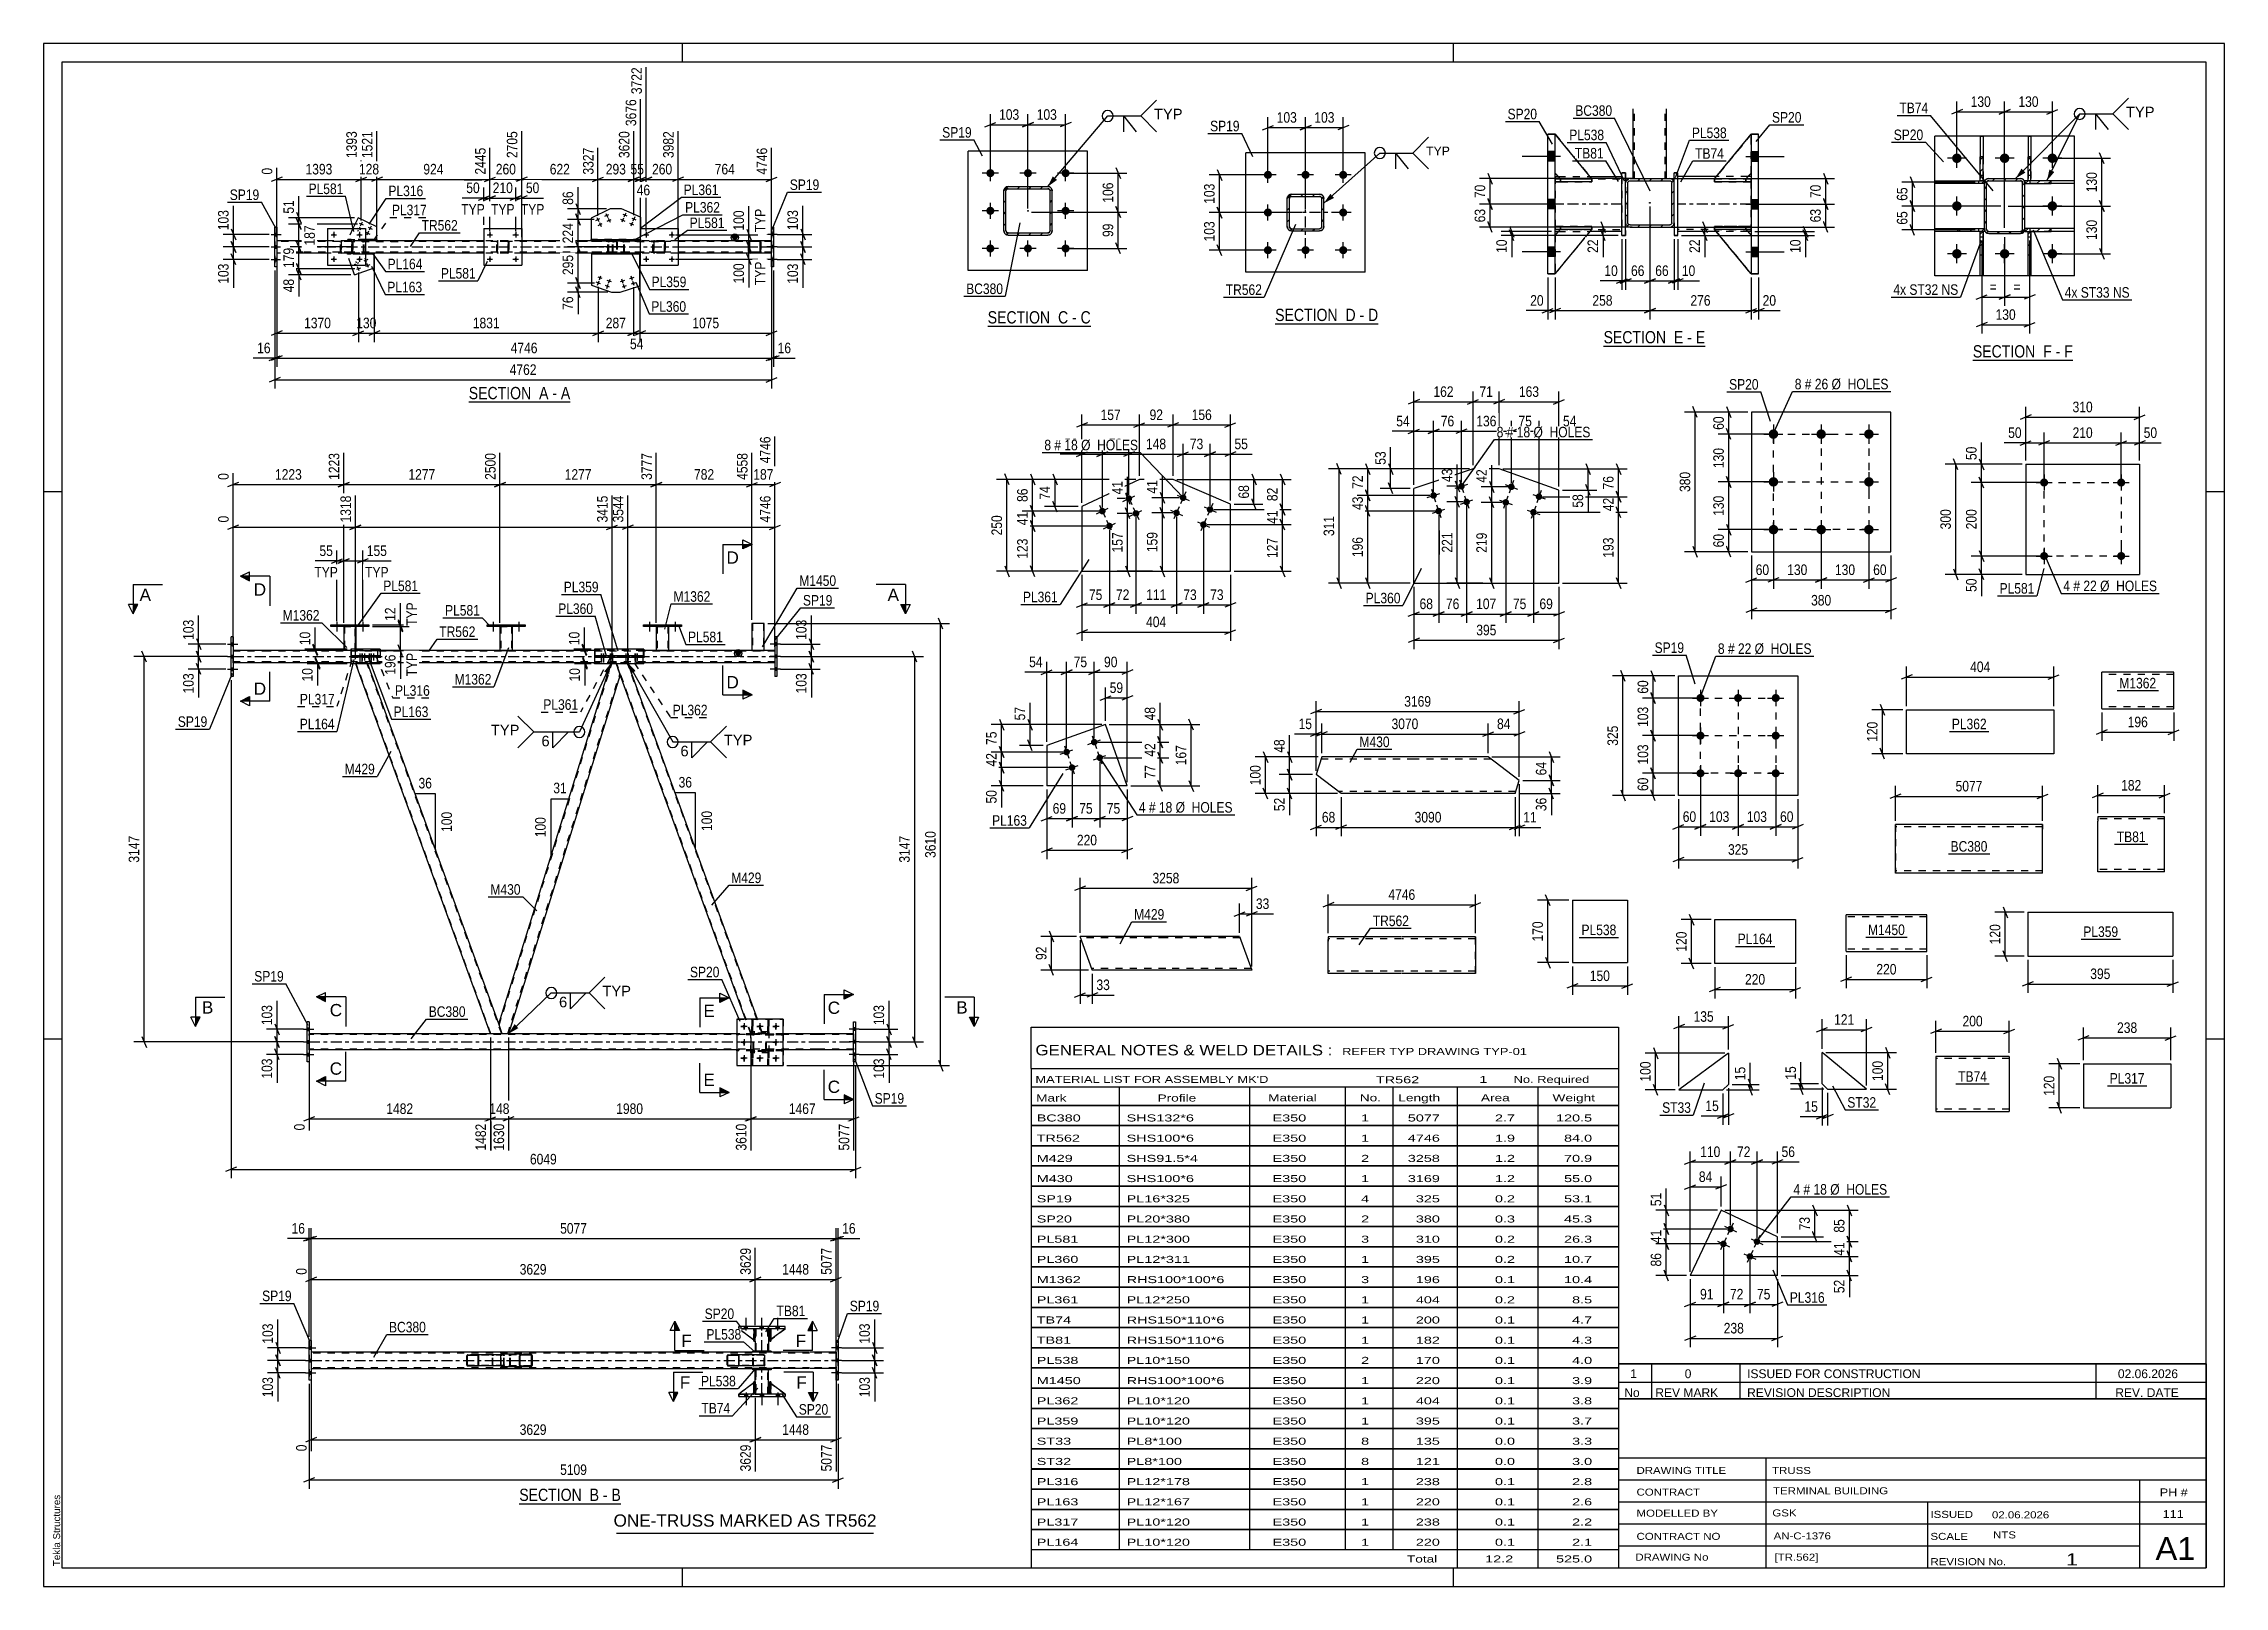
# Paper-space layout 'Layout1' of a CAD drawing. Header units: millimetres. Extents: x 0 to 594, y 0 to 420.
# The model-space entities are those that its viewports show. They can reach past a viewport. Long polylines and large blocks are cut down to what shows.
import ezdxf

# ---------------------------------------------------------------- set-up
doc = ezdxf.new("R2010")
doc.units = ezdxf.units.MM
doc.linetypes.add('DXK_LINE_DOT2', pattern=[3.9198, 1.9599, -1.9599])
doc.linetypes.add('DXK_LINE_DOT3', pattern=[5.9187, 2.979, -0.9799, 0.9799, -0.9799])
doc.layers.add('Viewport layer', color=7, linetype='Continuous', plot=False)
doc.styles.add('Arial', font='ARIAL.TTF', dxfattribs={"height": 0.2})
doc.styles.add('Arial Narrow', font='ARIALN.TTF', dxfattribs={"height": 0.2})

# ---------------------------------------------------------------- blocks, each defined once
blk = doc.blocks.new('Unknown-570345816-1135')
at = {"color": 5, "linetype": 'Continuous'}
for p, q in [((594, 420), (0, 420)), ((0, 420), (0, 0)), ((174, 415), (174, 420)), ((384, 415), (384, 420)), ((594, 0), (594, 420)), ((589, 415), (5, 415)), ((5, 415), (5, 5)), ((589, 5), (589, 415)), ((5, 298), (0, 298)), ((594, 298), (589, 298)), ((5, 149), (0, 149)), ((594, 149), (589, 149)), ((0, 0), (594, 0)), ((5, 5), (589, 5)), ((174, 0), (174, 5)), ((384, 0), (384, 5))]:
    blk.add_line(p, q, dxfattribs=at)
at = {"color": 174, "linetype": 'Continuous', "style": 'Arial'}
blk.add_text('Tekla Structures', height=1.9102, rotation=90, dxfattribs=at).set_placement((4.5, 5.5))
blk = doc.blocks.new('Unknown-570345816-11 - 4057')
at = {"color": 6, "linetype": 'Continuous'}
blk.add_line((115.8, 322.45), (143.45, 322.45), dxfattribs=at)
at = {"color": 0, "linetype": 'Continuous'}
blk.add_wipeout([(133.91, 323.2), (133.91, 326.7), (115.8, 326.7), (115.8, 323.2)], dxfattribs=at)
blk.add_wipeout([(137.52, 323.2), (137.52, 326.7), (134.96, 326.7), (134.96, 323.2)], dxfattribs=at)
at = {"color": 7, "linetype": 'Continuous', "style": 'Arial Narrow'}
blk.add_text('SECTION ', height=3.34, dxfattribs=at).set_placement((115.8, 323.2))
at = {"color": 0, "linetype": 'Continuous'}
blk.add_wipeout([(139.84, 323.2), (139.84, 326.7), (138.57, 326.7), (138.57, 323.2)], dxfattribs=at)
at = {"color": 7, "linetype": 'Continuous', "style": 'Arial Narrow'}
blk.add_text('A', height=3.34, dxfattribs=at).set_placement((134.96, 323.2))
at = {"color": 0, "linetype": 'Continuous'}
blk.add_wipeout([(143.45, 323.2), (143.45, 326.7), (140.89, 326.7), (140.89, 323.2)], dxfattribs=at)
at = {"color": 7, "linetype": 'Continuous', "style": 'Arial Narrow'}
for s, p in [('-', (138.57, 323.2)), ('A', (140.89, 323.2))]:
    blk.add_text(s, height=3.34, dxfattribs=at).set_placement(p)
blk = doc.blocks.new('Unknown-570345816-12 - 5241')
at = {"color": 6, "linetype": 'Continuous'}
blk.add_line((129.57, 22.5), (157.21, 22.5), dxfattribs=at)
at = {"color": 0, "linetype": 'Continuous'}
blk.add_wipeout([(147.68, 23.25), (147.68, 26.75), (129.57, 26.75), (129.57, 23.25)], dxfattribs=at)
blk.add_wipeout([(151.28, 23.25), (151.28, 26.75), (148.73, 26.75), (148.73, 23.25)], dxfattribs=at)
at = {"color": 7, "linetype": 'Continuous', "style": 'Arial Narrow'}
blk.add_text('SECTION ', height=3.34, dxfattribs=at).set_placement((129.57, 23.25))
at = {"color": 0, "linetype": 'Continuous'}
blk.add_wipeout([(153.61, 23.25), (153.61, 26.75), (152.33, 26.75), (152.33, 23.25)], dxfattribs=at)
at = {"color": 7, "linetype": 'Continuous', "style": 'Arial Narrow'}
blk.add_text('B', height=3.34, dxfattribs=at).set_placement((148.73, 23.25))
at = {"color": 0, "linetype": 'Continuous'}
blk.add_wipeout([(157.21, 23.25), (157.21, 26.75), (154.66, 26.75), (154.66, 23.25)], dxfattribs=at)
at = {"color": 7, "linetype": 'Continuous', "style": 'Arial Narrow'}
for s, p in [('-', (152.33, 23.25)), ('B', (154.66, 23.25))]:
    blk.add_text(s, height=3.34, dxfattribs=at).set_placement(p)
blk = doc.blocks.new('Unknown-570345816-13 - 5513')
at = {"color": 6, "linetype": 'Continuous'}
blk.add_line((257.15, 343.07), (285.22, 343.07), dxfattribs=at)
at = {"color": 0, "linetype": 'Continuous'}
blk.add_wipeout([(275.26, 343.82), (275.26, 347.32), (257.15, 347.32), (257.15, 343.82)], dxfattribs=at)
blk.add_wipeout([(279.07, 343.82), (279.07, 347.32), (276.31, 347.32), (276.31, 343.82)], dxfattribs=at)
at = {"color": 7, "linetype": 'Continuous', "style": 'Arial Narrow'}
blk.add_text('SECTION ', height=3.34, dxfattribs=at).set_placement((257.15, 343.82))
at = {"color": 0, "linetype": 'Continuous'}
blk.add_wipeout([(281.4, 343.82), (281.4, 347.32), (280.12, 347.32), (280.12, 343.82)], dxfattribs=at)
at = {"color": 7, "linetype": 'Continuous', "style": 'Arial Narrow'}
blk.add_text('C', height=3.34, dxfattribs=at).set_placement((276.31, 343.82))
at = {"color": 0, "linetype": 'Continuous'}
blk.add_wipeout([(285.22, 343.82), (285.22, 347.32), (282.45, 347.32), (282.45, 343.82)], dxfattribs=at)
at = {"color": 7, "linetype": 'Continuous', "style": 'Arial Narrow'}
for s, p in [('-', (280.12, 343.82)), ('C', (282.45, 343.82))]:
    blk.add_text(s, height=3.34, dxfattribs=at).set_placement(p)
blk = doc.blocks.new('Unknown-570345816-14 - 3720')
at = {"color": 6, "linetype": 'Continuous'}
blk.add_line((335.45, 343.73), (363.52, 343.73), dxfattribs=at)
at = {"color": 0, "linetype": 'Continuous'}
blk.add_wipeout([(353.56, 344.48), (353.56, 347.98), (335.45, 347.98), (335.45, 344.48)], dxfattribs=at)
blk.add_wipeout([(357.38, 344.48), (357.38, 347.98), (354.61, 347.98), (354.61, 344.48)], dxfattribs=at)
at = {"color": 7, "linetype": 'Continuous', "style": 'Arial Narrow'}
blk.add_text('SECTION ', height=3.34, dxfattribs=at).set_placement((335.45, 344.48))
at = {"color": 0, "linetype": 'Continuous'}
blk.add_wipeout([(359.7, 344.48), (359.7, 347.98), (358.43, 347.98), (358.43, 344.48)], dxfattribs=at)
at = {"color": 7, "linetype": 'Continuous', "style": 'Arial Narrow'}
blk.add_text('D', height=3.34, dxfattribs=at).set_placement((354.61, 344.48))
at = {"color": 0, "linetype": 'Continuous'}
blk.add_wipeout([(363.52, 344.48), (363.52, 347.98), (360.75, 347.98), (360.75, 344.48)], dxfattribs=at)
at = {"color": 7, "linetype": 'Continuous', "style": 'Arial Narrow'}
for s, p in [('-', (358.43, 344.48)), ('D', (360.75, 344.48))]:
    blk.add_text(s, height=3.34, dxfattribs=at).set_placement(p)
blk = doc.blocks.new('Unknown-570345816-15 - 3407')
at = {"color": 6, "linetype": 'Continuous'}
blk.add_line((424.91, 337.66), (452.55, 337.66), dxfattribs=at)
at = {"color": 0, "linetype": 'Continuous'}
blk.add_wipeout([(443.01, 338.41), (443.01, 341.91), (424.91, 341.91), (424.91, 338.41)], dxfattribs=at)
blk.add_wipeout([(446.62, 338.41), (446.62, 341.91), (444.06, 341.91), (444.06, 338.41)], dxfattribs=at)
at = {"color": 7, "linetype": 'Continuous', "style": 'Arial Narrow'}
blk.add_text('SECTION ', height=3.34, dxfattribs=at).set_placement((424.91, 338.41))
at = {"color": 0, "linetype": 'Continuous'}
blk.add_wipeout([(448.95, 338.41), (448.95, 341.91), (447.67, 341.91), (447.67, 338.41)], dxfattribs=at)
at = {"color": 7, "linetype": 'Continuous', "style": 'Arial Narrow'}
blk.add_text('E', height=3.34, dxfattribs=at).set_placement((444.06, 338.41))
at = {"color": 0, "linetype": 'Continuous'}
blk.add_wipeout([(452.55, 338.41), (452.55, 341.91), (450, 341.91), (450, 338.41)], dxfattribs=at)
at = {"color": 7, "linetype": 'Continuous', "style": 'Arial Narrow'}
for s, p in [('-', (447.67, 338.41)), ('E', (450, 338.41))]:
    blk.add_text(s, height=3.34, dxfattribs=at).set_placement(p)
blk = doc.blocks.new('Unknown-570345816-16 - 3104')
at = {"color": 6, "linetype": 'Continuous'}
blk.add_line((525.49, 333.81), (552.7, 333.81), dxfattribs=at)
at = {"color": 0, "linetype": 'Continuous'}
blk.add_wipeout([(543.59, 334.56), (543.59, 338.06), (525.49, 338.06), (525.49, 334.56)], dxfattribs=at)
blk.add_wipeout([(546.99, 334.56), (546.99, 338.06), (544.64, 338.06), (544.64, 334.56)], dxfattribs=at)
at = {"color": 7, "linetype": 'Continuous', "style": 'Arial Narrow'}
blk.add_text('SECTION ', height=3.34, dxfattribs=at).set_placement((525.49, 334.56))
at = {"color": 0, "linetype": 'Continuous'}
blk.add_wipeout([(549.31, 334.56), (549.31, 338.06), (548.04, 338.06), (548.04, 334.56)], dxfattribs=at)
at = {"color": 7, "linetype": 'Continuous', "style": 'Arial Narrow'}
blk.add_text('F', height=3.34, dxfattribs=at).set_placement((544.64, 334.56))
at = {"color": 0, "linetype": 'Continuous'}
blk.add_wipeout([(552.7, 334.56), (552.7, 338.06), (550.36, 338.06), (550.36, 334.56)], dxfattribs=at)
at = {"color": 7, "linetype": 'Continuous', "style": 'Arial Narrow'}
for s, p in [('-', (548.04, 334.56)), ('F', (550.36, 334.56))]:
    blk.add_text(s, height=3.34, dxfattribs=at).set_placement(p)
blk = doc.blocks.new('Part-570345816-2726 - 2710')
at = {"color": 2, "linetype": 'Continuous'}
for p, q in [((484.4, 136.82), (484.4, 145.32)), ((496.49, 135.32), (484.4, 145.32)), ((485.9, 135.32), (484.4, 136.82)), ((485.9, 135.32), (496.49, 135.32))]:
    blk.add_line(p, q, dxfattribs=at)
blk = doc.blocks.new('Part-570345816-5652 - 5646')
at = {"color": 2, "linetype": 'Continuous'}
for p, q in [((348.12, 225.82), (346.61, 220.99)), ((373.39, 225.82), (348.12, 225.82)), ((393.49, 225.82), (373.49, 225.82)), ((401.92, 219.4), (393.49, 225.82)), ((353.39, 215.82), (346.61, 220.99)), ((373.39, 215.82), (353.39, 215.82)), ((400.8, 215.82), (373.49, 215.82)), ((400.8, 215.82), (401.92, 219.4))]:
    blk.add_line(p, q, dxfattribs=at)
at = {"color": 7, "linetype": 'DXK_LINE_DOT2'}
for p, q in [((373.39, 225.22), (347.93, 225.22)), ((394.28, 225.22), (373.49, 225.22)), ((373.39, 216.42), (352.6, 216.42)), ((400.99, 216.42), (373.49, 216.42))]:
    blk.add_line(p, q, dxfattribs=at)
blk = doc.blocks.new('Part-570345816-4153 - 4057')
at = {"color": 2, "linetype": 'Continuous'}
for p, q in [((149.13, 366.32), (149.13, 366.65)), ((149.13, 366.65), (149.13, 366.65)), ((149.13, 366.65), (162.48, 366.65)), ((149.13, 366.32), (149.13, 366.32)), ((149.13, 366.32), (162.48, 366.32))]:
    blk.add_line(p, q, dxfattribs=at)
at = {"color": 7, "linetype": 'DXK_LINE_DOT2'}
for p, q in [((149.13, 366.65), (149.13, 366.32)), ((149.13, 366.65), (149.13, 366.65)), ((149.13, 366.32), (149.13, 366.32)), ((162.6, 366.65), (162.48, 366.65)), ((162.6, 366.32), (162.48, 366.32)), ((162.6, 366.32), (162.6, 366.65)), ((162.6, 366.65), (162.6, 366.32))]:
    blk.add_line(p, q, dxfattribs=at)
blk = doc.blocks.new('Part-570345816-4169 - 4057')
at = {"color": 2, "linetype": 'Continuous'}
for p, q in [((63.48, 370.07), (62.94, 370.07)), ((62.94, 359.24), (62.94, 370.07)), ((63.48, 370.07), (63.48, 359.24)), ((63.48, 359.24), (62.94, 359.24))]:
    blk.add_line(p, q, dxfattribs=at)
at = {"color": 7, "linetype": 'DXK_LINE_DOT2'}
for p, q in [((62.94, 370.07), (62.94, 359.24)), ((63.48, 370.07), (63.48, 359.24))]:
    blk.add_line(p, q, dxfattribs=at)
blk = doc.blocks.new('Bolt-570345816-4073 - 4057')
at = {"linetype": 'Continuous'}
for points in [[(85.46, 358.58, -1), (86.03, 358.78, -1)], [(87.47, 360.89, -1), (88.04, 361.09, -1)], [(87.97, 359.47, -1), (88.54, 359.68, -1)]]:
    blk.add_hatch(color=1, dxfattribs=at).paths.add_polyline_path(points)
at = {"color": 1, "linetype": 'Continuous'}
for p, q in [((84.68, 359.9), (85.05, 360.03)), ((85.04, 360.66), (85.17, 360.29)), ((86.31, 358.88), (85.18, 358.48)), ((85.44, 359.53), (85.31, 359.91)), ((85.81, 360.3), (85.43, 360.16)), ((85.94, 358.12), (85.54, 359.25)), ((88.32, 361.19), (87.19, 360.79)), ((87.96, 360.42), (87.55, 361.55)), ((88.82, 359.78), (87.69, 359.37)), ((88.46, 359.01), (88.06, 360.14))]:
    blk.add_line(p, q, dxfattribs=at)
blk = doc.blocks.new('Part-570345816-4080 - 4057')
at = {"color": 7, "linetype": 'DXK_LINE_DOT2'}
for p, q in [((82.74, 362.65), (82.74, 362.99)), ((82.74, 362.99), (87.68, 362.99)), ((82.74, 362.99), (82.74, 362.65)), ((87.68, 362.65), (82.74, 362.65)), ((90.06, 362.65), (90.06, 362.99))]:
    blk.add_line(p, q, dxfattribs=at)
at = {"color": 2, "linetype": 'Continuous'}
for p, q in [((90.06, 362.99), (87.68, 362.99)), ((90.06, 362.65), (87.68, 362.65)), ((90.06, 362.99), (90.06, 362.99)), ((90.06, 362.99), (90.06, 362.65)), ((90.06, 362.65), (90.06, 362.65))]:
    blk.add_line(p, q, dxfattribs=at)
blk = doc.blocks.new('Part-570345816-4148 - 4057')
at = {"color": 2, "linetype": 'Continuous'}
for p, q in [((154.35, 375), (149.13, 372.53)), ((157.41, 375), (154.35, 375)), ((162.6, 372.73), (157.41, 375)), ((149.13, 372.53), (149.13, 366.65)), ((162.6, 372.73), (162.6, 369.65))]:
    blk.add_line(p, q, dxfattribs=at)
at = {"color": 7, "linetype": 'DXK_LINE_DOT2'}
for p, q in [((162.6, 369.65), (162.6, 366.65)), ((162.6, 366.65), (149.13, 366.65))]:
    blk.add_line(p, q, dxfattribs=at)
blk = doc.blocks.new('Part-570345816-4085 - 4057')
at = {"color": 7, "linetype": 'DXK_LINE_DOT2'}
for p, q in [((84.27, 369.65), (82.85, 366.65)), ((82.85, 366.65), (90.77, 366.65))]:
    blk.add_line(p, q, dxfattribs=at)
at = {"color": 2, "linetype": 'Continuous'}
for p, q in [((85.65, 372.58), (84.27, 369.65)), ((90.77, 370.16), (85.65, 372.58)), ((90.77, 366.65), (90.77, 370.16))]:
    blk.add_line(p, q, dxfattribs=at)
blk = doc.blocks.new('Part-570345816-4101 - 4057')
at = {"linetype": 'Continuous'}
blk.add_hatch(color=2, dxfattribs=at).paths.add_polyline_path([(188.28, 366.32), (187.48, 367.72), (189.08, 367.72)])
at = {"color": 2, "linetype": 'Continuous'}
for p, q in [((70.58, 366.32), (63.48, 366.32)), ((70.58, 362.99), (63.48, 362.99)), ((77.34, 366.32), (70.68, 366.32)), ((77.34, 362.99), (70.68, 362.99)), ((119.91, 362.99), (90.06, 362.99)), ((119.91, 366.32), (90.77, 366.32)), ((149.13, 366.32), (130.24, 366.32)), ((149.27, 362.99), (130.24, 362.99)), ((162.48, 362.99), (162.44, 362.99)), ((198.28, 366.32), (172.81, 366.32)), ((192.42, 362.99), (172.81, 362.99)), ((188.28, 366.32), (187.48, 367.72)), ((187.48, 367.72), (189.08, 367.72)), ((189.08, 367.72), (188.28, 366.32)), ((198.28, 362.99), (194.97, 362.99))]:
    blk.add_line(p, q, dxfattribs=at)
at = {"color": 7, "linetype": 'DXK_LINE_DOT2'}
for p, q in [((63.48, 366.32), (63.48, 362.99)), ((70.58, 366.12), (63.48, 366.12)), ((70.58, 363.19), (63.48, 363.19)), ((198.28, 366.12), (70.68, 366.12)), ((198.28, 363.19), (70.68, 363.19)), ((90.77, 366.32), (77.34, 366.32)), ((90.06, 362.99), (77.34, 362.99)), ((130.24, 366.32), (119.91, 366.32)), ((130.24, 362.99), (119.91, 362.99)), ((172.81, 366.32), (149.13, 366.32)), ((162.44, 362.99), (149.27, 362.99)), ((172.81, 362.99), (162.48, 362.99)), ((194.97, 362.99), (192.42, 362.99)), ((198.28, 362.99), (198.28, 366.32)), ((198.28, 366.32), (198.28, 366.32)), ((198.28, 366.32), (198.28, 362.99)), ((198.28, 366.12), (198.28, 366.12)), ((198.28, 363.19), (198.28, 363.19)), ((198.28, 362.99), (198.28, 362.99))]:
    blk.add_line(p, q, dxfattribs=at)
at = {"color": 7, "linetype": 'DXK_LINE_DOT3'}
for p, q in [((63.48, 364.65), (70.58, 364.65)), ((70.68, 364.65), (198.28, 364.65))]:
    blk.add_line(p, q, dxfattribs=at)
at = {"color": 2, "linetype": 'Continuous'}
blk.add_circle((188.28, 367.22), 1, dxfattribs=at)
blk = doc.blocks.new('Bolt-570345816-4102 - 4057')
at = {"linetype": 'Continuous'}
for points in [[(63.48, 367.7), (63.48, 368.44), (62.94, 368.44), (62.94, 367.7)], [(63.48, 367.7), (63.48, 368.44), (62.94, 368.44), (62.94, 367.7)], [(63.48, 367.7), (63.48, 368.44), (62.94, 368.44), (62.94, 367.7)], [(63.48, 364.29), (63.48, 365.02), (62.94, 365.02), (62.94, 364.29)], [(63.48, 364.29), (63.48, 365.02), (62.94, 365.02), (62.94, 364.29)], [(63.48, 360.87), (63.48, 361.6), (62.94, 361.6), (62.94, 360.87)], [(63.48, 360.87), (63.48, 361.6), (62.94, 361.6), (62.94, 360.87)], [(63.48, 360.87), (63.48, 361.6), (62.94, 361.6), (62.94, 360.87)]]:
    blk.add_hatch(color=1, dxfattribs=at).paths.add_polyline_path(points)
at = {"color": 1, "linetype": 'Continuous'}
for p, q in [((62.94, 368.44), (63.48, 368.44)), ((62.94, 368.44), (63.48, 368.44)), ((62.94, 368.44), (63.48, 368.44)), ((61.98, 368.07), (64.74, 368.07)), ((61.98, 368.07), (64.74, 368.07)), ((61.98, 368.07), (64.74, 368.07)), ((61.98, 364.65), (64.74, 364.65)), ((61.98, 364.65), (64.74, 364.65)), ((62.94, 367.7), (63.48, 367.7)), ((62.94, 367.7), (63.48, 367.7)), ((62.94, 367.7), (63.48, 367.7)), ((62.94, 365.02), (63.48, 365.02)), ((62.94, 365.02), (63.48, 365.02)), ((62.94, 364.29), (63.48, 364.29)), ((62.94, 364.29), (63.48, 364.29)), ((61.98, 361.24), (64.74, 361.24)), ((61.98, 361.24), (64.74, 361.24)), ((61.98, 361.24), (64.74, 361.24)), ((62.94, 361.6), (63.48, 361.6)), ((62.94, 361.6), (63.48, 361.6)), ((62.94, 361.6), (63.48, 361.6)), ((62.94, 360.87), (63.48, 360.87)), ((62.94, 360.87), (63.48, 360.87)), ((62.94, 360.87), (63.48, 360.87))]:
    blk.add_line(p, q, dxfattribs=at)
blk = doc.blocks.new('Part-570345816-4116 - 4057')
at = {"color": 7, "linetype": 'DXK_LINE_DOT2'}
for p in [(90.06, 362.65), (83.81, 359.65)]:
    blk.add_line(p, (82.74, 362.65), dxfattribs=at)
at = {"color": 2, "linetype": 'Continuous'}
for p, q in [((90.06, 358.98), (90.06, 362.65)), ((84.72, 357.08), (83.81, 359.65)), ((84.72, 357.08), (90.06, 358.98))]:
    blk.add_line(p, q, dxfattribs=at)
blk = doc.blocks.new('Part-570345816-4185 - 4057')
at = {"color": 7, "linetype": 'DXK_LINE_DOT2'}
for p, q in [((165.98, 365.92), (166.01, 366.07)), ((166.01, 366.07), (165.98, 365.92)), ((165.98, 363.39), (165.98, 365.92)), ((165.98, 365.92), (165.98, 365.92)), ((165.98, 363.39), (165.98, 365.92)), ((165.98, 363.39), (165.98, 363.39)), ((166.01, 363.23), (165.98, 363.39)), ((165.98, 363.39), (166.01, 363.23)), ((166.18, 365.92), (166.19, 366)), ((166.19, 366), (166.18, 365.92)), ((166.18, 363.39), (166.18, 365.92)), ((166.18, 365.92), (166.18, 365.92)), ((166.18, 365.92), (166.18, 363.39)), ((166.18, 363.39), (166.18, 363.39)), ((166.19, 363.31), (166.18, 363.39)), ((166.18, 363.39), (166.19, 363.31)), ((166.19, 366), (166.24, 366.06)), ((166.24, 366.06), (166.19, 366)), ((166.24, 363.24), (166.19, 363.31)), ((166.19, 363.31), (166.24, 363.24)), ((166.22, 366.29), (166.38, 366.32)), ((166.38, 366.32), (166.22, 366.29)), ((166.38, 362.99), (166.22, 363.02)), ((166.22, 363.02), (166.38, 362.99)), ((166.24, 366.06), (166.3, 366.1)), ((166.3, 366.1), (166.24, 366.06)), ((166.3, 363.2), (166.24, 363.24)), ((166.24, 363.24), (166.3, 363.2)), ((166.38, 366.12), (166.3, 366.1)), ((166.38, 363.19), (166.3, 363.2)), ((168.91, 366.32), (166.38, 366.32)), ((168.91, 366.12), (166.38, 366.12)), ((168.91, 363.19), (166.38, 363.19)), ((168.91, 362.99), (166.38, 362.99)), ((168.91, 366.32), (169.06, 366.29)), ((169.06, 366.29), (168.91, 366.32)), ((168.91, 366.12), (168.99, 366.1)), ((168.99, 363.2), (168.91, 363.19)), ((169.06, 363.02), (168.91, 362.99)), ((168.91, 362.99), (169.06, 363.02)), ((168.99, 366.1), (169.05, 366.06)), ((169.05, 366.06), (168.99, 366.1)), ((169.05, 363.24), (168.99, 363.2)), ((168.99, 363.2), (169.05, 363.24)), ((169.05, 366.06), (169.09, 366)), ((169.09, 366), (169.05, 366.06)), ((169.09, 363.31), (169.05, 363.24)), ((169.05, 363.24), (169.09, 363.31)), ((169.09, 366), (169.11, 365.92)), ((169.11, 365.92), (169.09, 366)), ((169.11, 363.39), (169.09, 363.31)), ((169.09, 363.31), (169.11, 363.39)), ((169.11, 363.39), (169.11, 365.92)), ((169.11, 365.92), (169.11, 365.92)), ((169.11, 365.92), (169.11, 363.39)), ((169.11, 363.39), (169.11, 363.39)), ((169.28, 366.07), (169.31, 365.92)), ((169.31, 365.92), (169.28, 366.07)), ((169.31, 363.39), (169.28, 363.23)), ((169.28, 363.23), (169.31, 363.39)), ((169.31, 363.39), (169.31, 365.92)), ((169.31, 365.92), (169.31, 365.92)), ((169.31, 365.92), (169.31, 363.39)), ((169.31, 363.39), (169.31, 363.39))]:
    blk.add_line(p, q, dxfattribs=at)
at = {"color": 7, "linetype": 'DXK_LINE_DOT3'}
blk.add_line((167.64, 364.65), (167.64, 364.65), dxfattribs=at)
at = {"color": 7, "linetype": 'DXK_LINE_DOT2'}
for centre, start, end in [((166.38, 365.92), 112.5, 157.5), ((166.38, 365.92), 112.5, 157.5), ((166.38, 363.39), 202.5, 247.5), ((166.38, 363.39), 202.5, 247.5), ((168.91, 365.92), 22.5, 67.5), ((168.91, 365.92), 22.5, 67.5), ((168.91, 363.39), 292.5, 337.5), ((168.91, 363.39), 292.5, 337.5)]:
    blk.add_arc(centre, 0.4, start, end, dxfattribs=at)
blk = doc.blocks.new('Part-570345816-4121 - 4057')
at = {"color": 2, "linetype": 'Continuous'}
for p, q in [((149.27, 362.65), (149.27, 354.22)), ((162.44, 354.07), (162.44, 362.65)), ((149.27, 354.22), (154.7, 352.3)), ((154.7, 352.3), (157.06, 352.3)), ((157.06, 352.3), (162.44, 354.07))]:
    blk.add_line(p, q, dxfattribs=at)
at = {"color": 7, "linetype": 'DXK_LINE_DOT2'}
blk.add_line((162.44, 362.65), (149.27, 362.65), dxfattribs=at)
blk = doc.blocks.new('Bolt-570345816-4122 - 4057')
at = {"linetype": 'Continuous'}
for points in [[(86.78, 370.76, -1), (86.24, 371.01, -1)], [(88.55, 368.26, -1), (88.01, 368.52, -1)], [(89.19, 369.62, -1), (88.65, 369.88, -1)]]:
    blk.add_hatch(color=1, dxfattribs=at).paths.add_polyline_path(points)
at = {"color": 1, "linetype": 'Continuous'}
for p, q in [((85.32, 369.79), (85.69, 369.62)), ((85.61, 368.99), (85.78, 369.35)), ((86.12, 370.07), (85.95, 369.71)), ((85.97, 371.14), (87.05, 370.63)), ((86.41, 369.27), (86.05, 369.44)), ((86.76, 371.43), (86.25, 370.34)), ((87.74, 368.65), (88.82, 368.13)), ((88.53, 368.93), (88.02, 367.85)), ((88.38, 370), (89.46, 369.49)), ((89.18, 370.29), (88.66, 369.2))]:
    blk.add_line(p, q, dxfattribs=at)
blk = doc.blocks.new('Bolt-570345816-4123 - 4057')
at = {"linetype": 'Continuous'}
for points in [[(79.38, 367.99, -1), (78.64, 367.99, -1)], [(86.38, 367.99, -1), (85.64, 367.99, -1)]]:
    blk.add_hatch(color=1, dxfattribs=at).paths.add_polyline_path(points)
at = {"color": 1, "linetype": 'Continuous'}
for p, q in [((79.01, 368.72), (79.01, 367.25)), ((86.01, 368.72), (86.01, 367.25)), ((78.28, 367.99), (79.74, 367.99)), ((85.28, 367.99), (86.74, 367.99))]:
    blk.add_line(p, q, dxfattribs=at)
blk = doc.blocks.new('Bolt-570345816-4124 - 4057')
at = {"linetype": 'Continuous'}
for points in [[(79.38, 361.32, -1), (78.64, 361.32, -1)], [(86.38, 361.32, -1), (85.64, 361.32, -1)]]:
    blk.add_hatch(color=1, dxfattribs=at).paths.add_polyline_path(points)
at = {"color": 1, "linetype": 'Continuous'}
for p, q in [((78.28, 361.32), (79.74, 361.32)), ((79.01, 362.05), (79.01, 360.59)), ((85.28, 361.32), (86.74, 361.32)), ((86.01, 362.05), (86.01, 360.59))]:
    blk.add_line(p, q, dxfattribs=at)
blk = doc.blocks.new('Bolt-570345816-4125 - 4057')
at = {"linetype": 'Continuous'}
for points in [[(198.81, 367.7), (198.81, 368.44), (198.28, 368.44), (198.28, 367.7)], [(198.81, 367.7), (198.81, 368.44), (198.28, 368.44), (198.28, 367.7)], [(198.81, 367.7), (198.81, 368.44), (198.28, 368.44), (198.28, 367.7)], [(198.81, 364.29), (198.81, 365.02), (198.28, 365.02), (198.28, 364.29)], [(198.81, 364.29), (198.81, 365.02), (198.28, 365.02), (198.28, 364.29)], [(198.81, 360.87), (198.81, 361.6), (198.28, 361.6), (198.28, 360.87)], [(198.81, 360.87), (198.81, 361.6), (198.28, 361.6), (198.28, 360.87)], [(198.81, 360.87), (198.81, 361.6), (198.28, 361.6), (198.28, 360.87)]]:
    blk.add_hatch(color=1, dxfattribs=at).paths.add_polyline_path(points)
at = {"color": 1, "linetype": 'Continuous'}
for p, q in [((198.81, 368.44), (198.28, 368.44)), ((198.81, 368.44), (198.28, 368.44)), ((198.81, 368.44), (198.28, 368.44)), ((199.78, 368.07), (197.01, 368.07)), ((199.78, 368.07), (197.01, 368.07)), ((199.78, 368.07), (197.01, 368.07)), ((199.78, 364.65), (197.01, 364.65)), ((199.78, 364.65), (197.01, 364.65)), ((198.81, 367.7), (198.28, 367.7)), ((198.81, 367.7), (198.28, 367.7)), ((198.81, 367.7), (198.28, 367.7)), ((198.81, 365.02), (198.28, 365.02)), ((198.81, 365.02), (198.28, 365.02)), ((198.81, 364.29), (198.28, 364.29)), ((198.81, 364.29), (198.28, 364.29)), ((199.78, 361.24), (197.01, 361.24)), ((199.78, 361.24), (197.01, 361.24)), ((199.78, 361.24), (197.01, 361.24)), ((198.81, 361.6), (198.28, 361.6)), ((198.81, 361.6), (198.28, 361.6)), ((198.81, 361.6), (198.28, 361.6)), ((198.81, 360.87), (198.28, 360.87)), ((198.81, 360.87), (198.28, 360.87)), ((198.81, 360.87), (198.28, 360.87))]:
    blk.add_line(p, q, dxfattribs=at)
blk = doc.blocks.new('Part-570345816-4190 - 4057')
at = {"color": 2, "linetype": 'Continuous'}
for p, q in [((162.48, 369.65), (162.48, 359.65)), ((162.48, 369.65), (172.81, 369.65)), ((172.81, 369.65), (172.81, 359.65)), ((162.48, 359.65), (172.81, 359.65))]:
    blk.add_line(p, q, dxfattribs=at)
blk = doc.blocks.new('Bolt-570345816-4126 - 4057')
at = {"linetype": 'Continuous'}
for points in [[(157.99, 371.83, -1), (157.44, 372.07, -1)], [(158.59, 373.21, -1), (158.04, 373.45, -1)], [(160.44, 370.77, -1), (159.89, 371.01, -1)], [(161.04, 372.14, -1), (160.49, 372.38, -1)]]:
    blk.add_hatch(color=1, dxfattribs=at).paths.add_polyline_path(points)
at = {"color": 1, "linetype": 'Continuous'}
for p, q in [((157.17, 372.2), (158.27, 371.71)), ((157.96, 372.5), (157.48, 371.41)), ((157.77, 373.57), (158.87, 373.09)), ((158.56, 373.88), (158.08, 372.78)), ((159.61, 371.13), (160.71, 370.65)), ((160.4, 371.44), (159.92, 370.34)), ((160.21, 372.5), (161.31, 372.02)), ((161, 372.81), (160.52, 371.71))]:
    blk.add_line(p, q, dxfattribs=at)
blk = doc.blocks.new('Bolt-570345816-4191 - 4057')
at = {"linetype": 'Continuous'}
for points in [[(164.51, 361.32, -1), (163.78, 361.32, -1)], [(171.51, 361.32, -1), (170.78, 361.32, -1)]]:
    blk.add_hatch(color=1, dxfattribs=at).paths.add_polyline_path(points)
at = {"color": 1, "linetype": 'Continuous'}
for p, q in [((163.41, 361.32), (164.88, 361.32)), ((164.14, 362.05), (164.14, 360.59)), ((170.41, 361.32), (171.88, 361.32)), ((171.14, 362.05), (171.14, 360.59))]:
    blk.add_line(p, q, dxfattribs=at)
blk = doc.blocks.new('Bolt-570345816-4127 - 4057')
at = {"linetype": 'Continuous'}
for points in [[(159.9, 356.04, -1), (160.47, 356.23, -1)], [(157.37, 355.21, -1), (157.94, 355.4, -1)], [(157.83, 353.78, -1), (158.4, 353.97, -1)], [(160.37, 354.61, -1), (160.94, 354.8, -1)]]:
    blk.add_hatch(color=1, dxfattribs=at).paths.add_polyline_path(points)
at = {"color": 1, "linetype": 'Continuous'}
for p, q in [((160.37, 355.56), (160, 356.7)), ((158.22, 355.49), (157.08, 355.11)), ((157.84, 354.73), (157.46, 355.87)), ((158.69, 354.06), (157.55, 353.69)), ((158.31, 353.31), (157.93, 354.45)), ((160.76, 356.32), (159.62, 355.95)), ((161.22, 354.9), (160.08, 354.52)), ((160.84, 354.14), (160.47, 355.28))]:
    blk.add_line(p, q, dxfattribs=at)
blk = doc.blocks.new('Bolt-570345816-4192 - 4057')
at = {"linetype": 'Continuous'}
for points in [[(164.51, 367.99, -1), (163.78, 367.99, -1)], [(171.51, 367.99, -1), (170.78, 367.99, -1)]]:
    blk.add_hatch(color=1, dxfattribs=at).paths.add_polyline_path(points)
at = {"color": 1, "linetype": 'Continuous'}
for p, q in [((164.14, 368.72), (164.14, 367.25)), ((171.14, 368.72), (171.14, 367.25)), ((163.41, 367.99), (164.88, 367.99)), ((170.41, 367.99), (171.88, 367.99))]:
    blk.add_line(p, q, dxfattribs=at)
blk = doc.blocks.new('Bolt-570345816-4128 - 4057')
at = {"linetype": 'Continuous'}
for points in [[(151.25, 372.25, -1), (150.71, 371.99, -1)], [(151.9, 370.89, -1), (151.35, 370.63, -1)], [(153.67, 373.39, -1), (153.12, 373.13, -1)], [(154.31, 372.03, -1), (153.76, 371.77, -1)]]:
    blk.add_hatch(color=1, dxfattribs=at).paths.add_polyline_path(points)
at = {"color": 1, "linetype": 'Continuous'}
for p, q in [((150.44, 371.86), (151.53, 372.37)), ((150.73, 372.66), (151.24, 371.58)), ((151.08, 370.51), (152.17, 371.02)), ((151.37, 371.3), (151.88, 370.22)), ((152.85, 373), (153.94, 373.51)), ((153.14, 373.8), (153.65, 372.71)), ((153.49, 371.64), (154.58, 372.16)), ((153.78, 372.44), (154.29, 371.36))]:
    blk.add_line(p, q, dxfattribs=at)
blk = doc.blocks.new('Bolt-570345816-4129 - 4057')
at = {"linetype": 'Continuous'}
for points in [[(151.3, 356.34, -1), (151.86, 356.14, -1)], [(150.8, 354.92, -1), (151.36, 354.72, -1)], [(153.31, 354.03, -1), (153.87, 353.83, -1)], [(153.81, 355.44, -1), (154.38, 355.24, -1)]]:
    blk.add_hatch(color=1, dxfattribs=at).paths.add_polyline_path(points)
at = {"color": 1, "linetype": 'Continuous'}
for p, q in [((152.15, 356.04), (151.01, 356.44)), ((151.38, 355.67), (151.78, 356.8)), ((151.64, 354.62), (150.51, 355.02)), ((150.88, 354.26), (151.28, 355.39)), ((154.16, 353.73), (153.03, 354.13)), ((153.39, 353.36), (153.79, 354.5)), ((154.66, 355.14), (153.53, 355.54)), ((153.89, 354.78), (154.29, 355.91))]:
    blk.add_line(p, q, dxfattribs=at)
blk = doc.blocks.new('Bolt-570345816-4130 - 4057')
at = {"linetype": 'Continuous'}
for points in [[(121.94, 367.99, -1), (121.21, 367.99, -1)], [(128.94, 367.99, -1), (128.21, 367.99, -1)]]:
    blk.add_hatch(color=1, dxfattribs=at).paths.add_polyline_path(points)
at = {"color": 1, "linetype": 'Continuous'}
for p, q in [((121.58, 368.72), (121.58, 367.25)), ((128.58, 368.72), (128.58, 367.25)), ((120.84, 367.99), (122.31, 367.99)), ((127.84, 367.99), (129.31, 367.99))]:
    blk.add_line(p, q, dxfattribs=at)
blk = doc.blocks.new('Bolt-570345816-4131 - 4057')
at = {"linetype": 'Continuous'}
for points in [[(121.94, 361.32, -1), (121.21, 361.32, -1)], [(128.94, 361.32, -1), (128.21, 361.32, -1)]]:
    blk.add_hatch(color=1, dxfattribs=at).paths.add_polyline_path(points)
at = {"color": 1, "linetype": 'Continuous'}
for p, q in [((120.84, 361.32), (122.31, 361.32)), ((121.58, 362.05), (121.58, 360.59)), ((127.84, 361.32), (129.31, 361.32)), ((128.58, 362.05), (128.58, 360.59))]:
    blk.add_line(p, q, dxfattribs=at)
blk = doc.blocks.new('Part-570345816-4136 - 4057')
at = {"color": 7, "linetype": 'DXK_LINE_DOT2'}
for p, q in [((82.85, 366.65), (82.85, 366.32)), ((82.85, 366.32), (82.85, 366.65)), ((82.85, 366.65), (82.85, 366.65)), ((87.68, 366.65), (82.85, 366.65)), ((82.85, 366.32), (82.85, 366.32)), ((87.68, 366.32), (82.85, 366.32)), ((90.77, 366.32), (90.77, 366.65))]:
    blk.add_line(p, q, dxfattribs=at)
at = {"color": 2, "linetype": 'Continuous'}
for p, q in [((90.77, 366.65), (87.68, 366.65)), ((90.77, 366.32), (87.68, 366.32)), ((90.77, 366.65), (90.77, 366.32))]:
    blk.add_line(p, q, dxfattribs=at)
blk = doc.blocks.new('Part-570345816-4141 - 4057')
at = {"color": 2, "linetype": 'Continuous'}
for p, q in [((77.34, 369.65), (77.34, 359.65)), ((77.34, 369.65), (87.68, 369.65)), ((87.68, 369.65), (87.68, 359.65)), ((77.34, 359.65), (87.68, 359.65))]:
    blk.add_line(p, q, dxfattribs=at)
blk = doc.blocks.new('Part-570345816-4142 - 4057')
at = {"color": 7, "linetype": 'DXK_LINE_DOT2'}
for p, q in [((80.84, 365.92), (80.87, 366.07)), ((80.87, 366.07), (80.84, 365.92)), ((80.84, 363.39), (80.84, 365.92)), ((80.84, 365.92), (80.84, 365.92)), ((80.84, 363.39), (80.84, 365.92)), ((80.84, 363.39), (80.84, 363.39)), ((80.87, 363.23), (80.84, 363.39)), ((80.84, 363.39), (80.87, 363.23)), ((81.04, 365.92), (81.06, 366)), ((81.06, 366), (81.04, 365.92)), ((81.04, 363.39), (81.04, 365.92)), ((81.04, 365.92), (81.04, 365.92)), ((81.04, 365.92), (81.04, 363.39)), ((81.04, 363.39), (81.04, 363.39)), ((81.06, 363.31), (81.04, 363.39)), ((81.04, 363.39), (81.06, 363.31)), ((81.06, 366), (81.1, 366.06)), ((81.1, 366.06), (81.06, 366)), ((81.1, 363.25), (81.06, 363.31)), ((81.06, 363.31), (81.1, 363.25)), ((81.09, 366.29), (81.24, 366.32)), ((81.24, 366.32), (81.09, 366.29)), ((81.24, 362.99), (81.09, 363.02)), ((81.09, 363.02), (81.24, 362.99)), ((81.1, 366.06), (81.17, 366.1)), ((81.17, 366.1), (81.1, 366.06)), ((81.17, 363.2), (81.1, 363.25)), ((81.1, 363.25), (81.17, 363.2)), ((81.24, 366.12), (81.17, 366.1)), ((81.24, 363.19), (81.17, 363.2)), ((83.78, 366.32), (81.24, 366.32)), ((83.78, 366.12), (81.24, 366.12)), ((83.78, 363.19), (81.24, 363.19)), ((83.78, 362.99), (81.24, 362.99)), ((83.78, 366.32), (83.93, 366.29)), ((83.93, 366.29), (83.78, 366.32)), ((83.78, 366.12), (83.85, 366.1)), ((83.85, 363.2), (83.78, 363.19)), ((83.93, 363.02), (83.78, 362.99)), ((83.78, 362.99), (83.93, 363.02)), ((83.85, 366.1), (83.92, 366.06)), ((83.92, 366.06), (83.85, 366.1)), ((83.92, 363.25), (83.85, 363.2)), ((83.85, 363.2), (83.92, 363.25)), ((83.92, 366.06), (83.96, 366)), ((83.96, 366), (83.92, 366.06)), ((83.96, 363.31), (83.92, 363.25)), ((83.92, 363.25), (83.96, 363.31)), ((83.96, 366), (83.98, 365.92)), ((83.98, 365.92), (83.96, 366)), ((83.98, 363.39), (83.96, 363.31)), ((83.96, 363.31), (83.98, 363.39)), ((83.98, 363.39), (83.98, 365.92)), ((83.98, 365.92), (83.98, 365.92)), ((83.98, 365.92), (83.98, 363.39)), ((83.98, 363.39), (83.98, 363.39)), ((84.15, 366.07), (84.18, 365.92)), ((84.18, 365.92), (84.15, 366.07)), ((84.18, 363.39), (84.15, 363.23)), ((84.15, 363.23), (84.18, 363.39)), ((84.18, 363.39), (84.18, 365.92)), ((84.18, 365.92), (84.18, 365.92)), ((84.18, 365.92), (84.18, 363.39)), ((84.18, 363.39), (84.18, 363.39))]:
    blk.add_line(p, q, dxfattribs=at)
at = {"color": 7, "linetype": 'DXK_LINE_DOT3'}
blk.add_line((82.51, 364.65), (82.51, 364.65), dxfattribs=at)
at = {"color": 7, "linetype": 'DXK_LINE_DOT2'}
for centre, start, end in [((81.24, 365.92), 112.5, 157.5), ((81.24, 365.92), 112.5, 157.5), ((81.24, 363.39), 202.5, 247.5), ((81.24, 363.39), 202.5, 247.5), ((83.78, 365.92), 22.5, 67.5), ((83.78, 365.92), 22.5, 67.5), ((83.78, 363.39), 292.5, 337.5), ((83.78, 363.39), 292.5, 337.5)]:
    blk.add_arc(centre, 0.4, start, end, dxfattribs=at)
blk = doc.blocks.new('Part-570345816-4143 - 4057')
at = {"color": 2, "linetype": 'Continuous'}
for p, q in [((192.06, 366.07), (192.03, 365.92)), ((192.03, 363.39), (192.03, 365.92)), ((192.03, 365.92), (192.03, 365.92)), ((192.03, 363.39), (192.03, 363.39)), ((192.03, 363.39), (192.06, 363.23)), ((192.23, 365.92), (192.24, 366)), ((192.23, 363.39), (192.23, 365.92)), ((192.23, 365.92), (192.23, 365.92)), ((192.23, 363.39), (192.23, 363.39)), ((192.24, 363.31), (192.23, 363.39)), ((192.24, 366), (192.29, 366.06)), ((192.29, 363.24), (192.24, 363.31)), ((192.43, 366.32), (192.28, 366.29)), ((192.28, 363.02), (192.43, 362.99)), ((192.29, 366.06), (192.35, 366.1)), ((192.35, 363.2), (192.29, 363.24)), ((192.35, 366.1), (192.43, 366.12)), ((192.43, 363.19), (192.35, 363.2)), ((194.96, 366.32), (192.43, 366.32)), ((194.96, 366.12), (192.43, 366.12)), ((194.96, 363.19), (192.43, 363.19)), ((194.96, 362.99), (192.43, 362.99)), ((195.12, 366.29), (194.96, 366.32)), ((194.96, 366.12), (195.04, 366.1)), ((195.04, 363.2), (194.96, 363.19)), ((194.96, 362.99), (195.12, 363.02)), ((195.04, 366.1), (195.1, 366.06)), ((195.1, 363.24), (195.04, 363.2)), ((195.1, 366.06), (195.15, 366)), ((195.15, 363.31), (195.1, 363.24)), ((195.15, 366), (195.16, 365.92)), ((195.16, 363.39), (195.15, 363.31)), ((195.16, 363.39), (195.16, 365.92)), ((195.16, 365.92), (195.16, 365.92)), ((195.16, 363.39), (195.16, 363.39)), ((195.36, 365.92), (195.33, 366.07)), ((195.33, 363.23), (195.36, 363.39)), ((195.36, 363.39), (195.36, 365.92)), ((195.36, 365.92), (195.36, 365.92)), ((195.36, 363.39), (195.36, 363.39))]:
    blk.add_line(p, q, dxfattribs=at)
at = {"color": 7, "linetype": 'DXK_LINE_DOT2'}
for p, q in [((192.03, 365.92), (192.06, 366.07)), ((192.03, 363.39), (192.03, 365.92)), ((192.06, 363.23), (192.03, 363.39)), ((192.24, 366), (192.23, 365.92)), ((192.23, 365.92), (192.23, 363.39)), ((192.23, 363.39), (192.24, 363.31)), ((192.29, 366.06), (192.24, 366)), ((192.24, 363.31), (192.29, 363.24)), ((192.28, 366.29), (192.43, 366.32)), ((192.43, 362.99), (192.28, 363.02)), ((192.35, 366.1), (192.29, 366.06)), ((192.29, 363.24), (192.35, 363.2)), ((192.35, 366.1), (192.35, 366.1)), ((192.35, 363.2), (192.35, 363.2)), ((194.96, 366.32), (195.12, 366.29)), ((194.96, 366.12), (194.96, 366.12)), ((194.96, 363.19), (194.96, 363.19)), ((195.12, 363.02), (194.96, 362.99)), ((195.1, 366.06), (195.04, 366.1)), ((195.04, 363.2), (195.1, 363.24)), ((195.15, 366), (195.1, 366.06)), ((195.1, 363.24), (195.15, 363.31)), ((195.16, 365.92), (195.15, 366)), ((195.15, 363.31), (195.16, 363.39)), ((195.16, 365.92), (195.16, 363.39)), ((195.33, 366.07), (195.36, 365.92)), ((195.36, 363.39), (195.33, 363.23)), ((195.36, 365.92), (195.36, 363.39))]:
    blk.add_line(p, q, dxfattribs=at)
at = {"color": 2, "linetype": 'Continuous'}
for centre, start, end in [((192.43, 365.92), 112.5, 157.5), ((192.43, 363.39), 202.5, 247.5), ((194.96, 365.92), 22.5, 67.5), ((194.96, 363.39), 292.5, 337.5)]:
    blk.add_arc(centre, 0.4, start, end, dxfattribs=at)
at = {"color": 7, "linetype": 'DXK_LINE_DOT2'}
for centre, start, end in [((192.43, 365.92), 112.5, 157.5), ((192.43, 363.39), 202.5, 247.5), ((194.96, 365.92), 22.5, 67.5), ((194.96, 363.39), 292.5, 337.5)]:
    blk.add_arc(centre, 0.4, start, end, dxfattribs=at)
blk = doc.blocks.new('Part-570345816-4158 - 4057')
at = {"color": 2, "linetype": 'Continuous'}
for p, q in [((162.44, 362.99), (149.27, 362.99)), ((149.27, 362.99), (149.27, 362.65)), ((162.44, 362.65), (149.27, 362.65)), ((162.44, 362.99), (162.44, 362.99)), ((162.44, 362.99), (162.44, 362.65)), ((162.44, 362.65), (162.44, 362.65))]:
    blk.add_line(p, q, dxfattribs=at)
at = {"color": 7, "linetype": 'DXK_LINE_DOT2'}
for p, q in [((149.27, 362.99), (149.27, 362.65)), ((162.44, 362.65), (162.44, 362.99))]:
    blk.add_line(p, q, dxfattribs=at)
blk = doc.blocks.new('Part-570345816-4163 - 4057')
at = {"color": 2, "linetype": 'Continuous'}
for p, q in [((119.91, 369.65), (119.91, 359.65)), ((119.91, 369.65), (130.24, 369.65)), ((130.24, 369.65), (130.24, 359.65)), ((119.91, 359.65), (130.24, 359.65))]:
    blk.add_line(p, q, dxfattribs=at)
blk = doc.blocks.new('Part-570345816-4164 - 4057')
at = {"color": 7, "linetype": 'DXK_LINE_DOT2'}
for p, q in [((123.41, 365.92), (123.44, 366.07)), ((123.44, 366.07), (123.41, 365.92)), ((123.41, 363.39), (123.41, 365.92)), ((123.41, 365.92), (123.41, 365.92)), ((123.41, 363.39), (123.41, 365.92)), ((123.41, 363.39), (123.41, 363.39)), ((123.44, 363.23), (123.41, 363.39)), ((123.41, 363.39), (123.44, 363.23)), ((123.61, 365.92), (123.62, 366)), ((123.62, 366), (123.61, 365.92)), ((123.61, 363.39), (123.61, 365.92)), ((123.61, 365.92), (123.61, 365.92)), ((123.61, 365.92), (123.61, 363.39)), ((123.61, 363.39), (123.61, 363.39)), ((123.62, 363.31), (123.61, 363.39)), ((123.61, 363.39), (123.62, 363.31)), ((123.62, 366), (123.67, 366.06)), ((123.67, 366.06), (123.62, 366)), ((123.67, 363.25), (123.62, 363.31)), ((123.62, 363.31), (123.67, 363.25)), ((123.66, 366.29), (123.81, 366.32)), ((123.81, 366.32), (123.66, 366.29)), ((123.81, 362.99), (123.66, 363.02)), ((123.66, 363.02), (123.81, 362.99)), ((123.67, 366.06), (123.73, 366.1)), ((123.73, 366.1), (123.67, 366.06)), ((123.73, 363.2), (123.67, 363.25)), ((123.67, 363.25), (123.73, 363.2)), ((123.81, 366.12), (123.73, 366.1)), ((123.81, 363.19), (123.73, 363.2)), ((126.34, 366.32), (123.81, 366.32)), ((126.34, 366.12), (123.81, 366.12)), ((126.34, 363.19), (123.81, 363.19)), ((126.34, 362.99), (123.81, 362.99)), ((126.34, 366.32), (126.5, 366.29)), ((126.5, 366.29), (126.34, 366.32)), ((126.34, 366.12), (126.42, 366.1)), ((126.42, 363.2), (126.34, 363.19)), ((126.5, 363.02), (126.34, 362.99)), ((126.34, 362.99), (126.5, 363.02)), ((126.42, 366.1), (126.48, 366.06)), ((126.48, 366.06), (126.42, 366.1)), ((126.48, 363.25), (126.42, 363.2)), ((126.42, 363.2), (126.48, 363.25)), ((126.48, 366.06), (126.53, 366)), ((126.53, 366), (126.48, 366.06)), ((126.53, 363.31), (126.48, 363.25)), ((126.48, 363.25), (126.53, 363.31)), ((126.53, 366), (126.54, 365.92)), ((126.54, 365.92), (126.53, 366)), ((126.54, 363.39), (126.53, 363.31)), ((126.53, 363.31), (126.54, 363.39)), ((126.54, 363.39), (126.54, 365.92)), ((126.54, 365.92), (126.54, 365.92)), ((126.54, 365.92), (126.54, 363.39)), ((126.54, 363.39), (126.54, 363.39)), ((126.71, 366.07), (126.74, 365.92)), ((126.74, 365.92), (126.71, 366.07)), ((126.74, 363.39), (126.71, 363.23)), ((126.71, 363.23), (126.74, 363.39)), ((126.74, 363.39), (126.74, 365.92)), ((126.74, 365.92), (126.74, 365.92)), ((126.74, 365.92), (126.74, 363.39)), ((126.74, 363.39), (126.74, 363.39))]:
    blk.add_line(p, q, dxfattribs=at)
at = {"color": 7, "linetype": 'DXK_LINE_DOT3'}
blk.add_line((125.08, 364.65), (125.08, 364.65), dxfattribs=at)
at = {"color": 7, "linetype": 'DXK_LINE_DOT2'}
for centre, start, end in [((123.81, 365.92), 112.5, 157.5), ((123.81, 365.92), 112.5, 157.5), ((123.81, 363.39), 202.5, 247.5), ((123.81, 363.39), 202.5, 247.5), ((126.34, 365.92), 22.5, 67.5), ((126.34, 365.92), 22.5, 67.5), ((126.34, 363.39), 292.5, 337.5), ((126.34, 363.39), 292.5, 337.5)]:
    blk.add_arc(centre, 0.4, start, end, dxfattribs=at)
blk = doc.blocks.new('Part-570345816-4170 - 4057')
at = {"color": 7, "linetype": 'DXK_LINE_DOT2'}
for p, q in [((154.99, 366), (154.97, 365.91)), ((154.97, 363.4), (154.97, 365.91)), ((154.97, 363.4), (154.97, 363.39)), ((154.97, 363.39), (154.99, 363.29)), ((154.99, 366.02), (154.99, 366)), ((155.11, 365.91), (155.12, 365.96)), ((155.11, 363.4), (155.11, 365.91)), ((155.12, 363.35), (155.11, 363.4)), ((155.12, 365.96), (155.15, 366.01)), ((155.15, 363.3), (155.12, 363.35)), ((155.25, 366.18), (155.14, 366.16)), ((155.14, 363.15), (155.25, 363.13)), ((155.15, 366.01), (155.2, 366.04)), ((155.2, 363.27), (155.15, 363.3)), ((155.2, 366.04), (155.25, 366.05)), ((155.25, 363.26), (155.2, 363.27)), ((167.49, 366.18), (155.25, 366.18)), ((167.49, 366.05), (155.25, 366.05)), ((167.49, 363.26), (155.25, 363.26)), ((167.49, 363.13), (155.25, 363.13)), ((158.04, 366.16), (157.93, 366.18)), ((157.93, 366.05), (157.98, 366.04)), ((157.98, 363.27), (157.93, 363.26)), ((157.93, 363.13), (158.04, 363.15)), ((157.98, 366.04), (158.03, 366.01)), ((158.03, 363.3), (157.98, 363.27)), ((158.03, 366.01), (158.06, 365.96)), ((158.06, 363.35), (158.03, 363.3)), ((158.06, 365.96), (158.07, 365.91)), ((158.07, 363.4), (158.06, 363.35)), ((158.07, 363.4), (158.07, 365.91)), ((158.2, 366), (158.19, 366.02)), ((158.19, 363.29), (158.21, 363.39)), ((158.21, 365.91), (158.2, 366)), ((158.21, 363.4), (158.21, 365.91)), ((158.21, 363.39), (158.21, 363.4))]:
    blk.add_line(p, q, dxfattribs=at)
for centre, start, end in [((155.24, 365.9), 110.75832, 155.68005), ((155.24, 363.41), 204.31995, 249.24168), ((157.94, 363.41), 290.75832, 335.68005)]:
    blk.add_arc(centre, 0.276, start, end, dxfattribs=at)
blk = doc.blocks.new('Part-570345816-4171 - 4057')
at = {"color": 7, "linetype": 'DXK_LINE_DOT2'}
for p, q in [((84.04, 366.02), (84.02, 365.91)), ((84.02, 363.4), (84.02, 365.91)), ((84.02, 363.4), (84.04, 363.29)), ((84.16, 365.91), (84.18, 365.96)), ((84.16, 363.4), (84.16, 365.91)), ((84.18, 363.35), (84.16, 363.4)), ((84.18, 365.96), (84.21, 366.01)), ((84.21, 363.3), (84.18, 363.35)), ((84.31, 366.18), (84.2, 366.16)), ((84.2, 363.15), (84.31, 363.13)), ((84.21, 366.01), (84.25, 366.04)), ((84.25, 363.27), (84.21, 363.3)), ((84.25, 366.04), (84.31, 366.05)), ((84.31, 363.26), (84.25, 363.27)), ((96.54, 366.18), (84.31, 366.18)), ((96.54, 366.05), (84.31, 366.05)), ((96.54, 363.26), (84.31, 363.26)), ((96.54, 363.13), (84.31, 363.13)), ((87.09, 366.16), (86.98, 366.18)), ((86.98, 366.05), (87.04, 366.04)), ((87.04, 363.27), (86.98, 363.26)), ((86.98, 363.13), (87.09, 363.15)), ((87.04, 366.04), (87.08, 366.01)), ((87.08, 363.3), (87.04, 363.27)), ((87.08, 366.01), (87.12, 365.96)), ((87.12, 363.35), (87.08, 363.3)), ((87.12, 365.96), (87.13, 365.91)), ((87.13, 363.4), (87.12, 363.35)), ((87.13, 363.4), (87.13, 365.91)), ((87.27, 365.91), (87.25, 366.02)), ((87.25, 363.29), (87.27, 363.4)), ((87.27, 363.4), (87.27, 365.91))]:
    blk.add_line(p, q, dxfattribs=at)
for centre, start, end in [((84.3, 365.9), 110.75832, 155.68005), ((84.3, 363.41), 204.31995, 249.24168), ((87, 365.9), 24.31995, 69.24168), ((87, 363.41), 290.75832, 335.68005)]:
    blk.add_arc(centre, 0.276, start, end, dxfattribs=at)
blk = doc.blocks.new('Part-570345816-4177 - 4057')
at = {"color": 2, "linetype": 'Continuous'}
for p, q in [((198.28, 370.07), (198.28, 370.07)), ((198.28, 370.07), (198.81, 370.07)), ((198.28, 359.24), (198.28, 370.07)), ((198.81, 370.07), (198.81, 359.24)), ((198.28, 359.24), (198.28, 359.24)), ((198.81, 359.24), (198.28, 359.24))]:
    blk.add_line(p, q, dxfattribs=at)
at = {"color": 7, "linetype": 'DXK_LINE_DOT2'}
for p, q in [((198.28, 370.07), (198.28, 359.24)), ((198.81, 359.24), (198.81, 370.07))]:
    blk.add_line(p, q, dxfattribs=at)
blk = doc.blocks.new('Part-570345816-4184 - 4057')
at = {"color": 7, "linetype": 'DXK_LINE_DOT2'}
for p, q in [((155.95, 366.32), (145.95, 366.32)), ((155.95, 366.12), (145.95, 366.12)), ((155.95, 363.19), (145.95, 363.19)), ((155.95, 362.99), (145.95, 362.99)), ((153.75, 366.06), (153.72, 365.92)), ((153.72, 363.39), (153.72, 365.92)), ((153.72, 363.39), (153.73, 363.31)), ((153.73, 363.31), (153.75, 363.24)), ((153.75, 366.07), (153.75, 366.06)), ((153.93, 365.92), (153.94, 366)), ((153.93, 363.39), (153.93, 365.92)), ((153.94, 363.31), (153.93, 363.39)), ((153.94, 366), (153.99, 366.06)), ((153.99, 363.25), (153.94, 363.31)), ((154.14, 366.32), (153.98, 366.29)), ((153.98, 363.02), (154.14, 362.99)), ((153.99, 366.06), (154.06, 366.11)), ((154.06, 363.2), (153.99, 363.25)), ((154.06, 366.11), (154.14, 366.12)), ((154.14, 363.19), (154.06, 363.2)), ((154.97, 366.32), (154.97, 366.12)), ((154.97, 362.99), (154.97, 363.19)), ((156.04, 366.29), (155.95, 366.32)), ((155.95, 366.12), (155.99, 366.11)), ((155.99, 363.2), (155.95, 363.19)), ((155.95, 362.99), (156.04, 363.02)), ((155.99, 366.11), (156.03, 366.06)), ((156.03, 363.25), (155.99, 363.2)), ((156.03, 366.06), (156.05, 366)), ((156.05, 363.31), (156.03, 363.25)), ((156.11, 366.2), (156.04, 366.29)), ((156.04, 363.02), (156.11, 363.11)), ((156.05, 366), (156.06, 365.92)), ((156.06, 363.39), (156.05, 363.31)), ((156.06, 365.92), (156.06, 363.39)), ((156.16, 366.07), (156.11, 366.2)), ((156.11, 363.11), (156.16, 363.24)), ((156.18, 365.92), (156.16, 366.07)), ((156.16, 363.24), (156.18, 363.39)), ((156.18, 365.92), (156.18, 363.39))]:
    blk.add_line(p, q, dxfattribs=at)
at = {"color": 7, "linetype": 'DXK_LINE_DOT3'}
blk.add_line((147.28, 364.65), (158.21, 364.65), dxfattribs=at)
at = {"color": 7, "linetype": 'DXK_LINE_DOT2'}
for centre, start, end in [((154.13, 365.91), 111.1941, 156.15059), ((154.13, 363.4), 203.84941, 248.8059)]:
    blk.add_arc(centre, 0.41, start, end, dxfattribs=at)
blk = doc.blocks.new('Part-570345816-5247 - 5241')
at = {"linetype": 'Continuous'}
h = blk.add_hatch(dxfattribs=at)
h.set_pattern_fill('', scale=0.7, style=0, pattern_type=0)
h.set_pattern_definition([(45, (133.093, 62.9433), (-1.5715, 1.5715), [])])
h.paths.add_polyline_path([(133.12, 62.79), (133.09, 62.94), (133, 63.07), (132.87, 63.16), (132.71, 63.19), (130.05, 63.19), (129.89, 63.16), (129.76, 63.07), (129.67, 62.94), (129.63, 62.79), (129.63, 60.26), (129.67, 60.1), (129.76, 59.97), (129.89, 59.89), (130.05, 59.86), (132.71, 59.86), (132.87, 59.89), (133, 59.97), (133.09, 60.1), (133.12, 60.26)])
h.paths.add_polyline_path([(132.9, 60.18), (132.85, 60.12), (132.79, 60.07), (132.71, 60.06), (130.05, 60.06), (129.97, 60.07), (129.9, 60.12), (129.86, 60.18), (129.84, 60.26), (129.84, 62.79), (129.86, 62.87), (129.9, 62.93), (129.97, 62.97), (130.05, 62.99), (132.71, 62.99), (132.79, 62.97), (132.85, 62.93), (132.9, 62.87), (132.92, 62.79), (132.92, 60.26)])
at = {"color": 7, "linetype": 'DXK_LINE_DOT3'}
blk.add_line((122.47, 61.52), (131.38, 61.52), dxfattribs=at)
at = {"color": 2, "linetype": 'Continuous'}
for p, q in [((124.51, 62.79), (124.52, 62.94)), ((124.51, 60.26), (124.51, 62.79)), ((124.52, 60.1), (124.51, 60.26)), ((124.52, 62.94), (124.57, 63.07)), ((124.57, 59.97), (124.52, 60.1)), ((124.57, 63.07), (124.65, 63.16)), ((124.65, 59.89), (124.57, 59.97)), ((124.65, 63.16), (124.73, 63.19)), ((124.73, 59.86), (124.65, 59.89)), ((130.05, 63.19), (124.73, 63.19)), ((124.73, 59.86), (130.05, 59.86)), ((129.67, 62.94), (129.63, 62.79)), ((129.63, 60.26), (129.63, 62.79)), ((129.63, 60.26), (129.67, 60.1)), ((129.84, 62.79), (129.86, 62.87)), ((129.84, 60.26), (129.84, 62.79)), ((129.86, 60.18), (129.84, 60.26)), ((129.86, 62.87), (129.9, 62.93)), ((129.9, 60.12), (129.86, 60.18)), ((130.05, 63.19), (129.89, 63.16)), ((129.89, 59.89), (130.05, 59.86)), ((129.9, 62.93), (129.97, 62.97)), ((129.97, 60.07), (129.9, 60.12)), ((129.97, 62.97), (130.05, 62.99)), ((130.05, 60.06), (129.97, 60.07)), ((130.05, 63.19), (132.71, 63.19)), ((130.05, 62.99), (132.71, 62.99)), ((130.05, 60.06), (132.71, 60.06)), ((130.05, 59.86), (132.71, 59.86)), ((132.87, 63.16), (132.71, 63.19)), ((132.71, 62.99), (132.79, 62.97)), ((132.79, 60.07), (132.71, 60.06)), ((132.71, 59.86), (132.87, 59.89)), ((132.79, 62.97), (132.85, 62.93)), ((132.85, 60.12), (132.79, 60.07)), ((132.85, 62.93), (132.9, 62.87)), ((132.9, 60.18), (132.85, 60.12)), ((132.9, 62.87), (132.92, 62.79)), ((132.92, 60.26), (132.9, 60.18)), ((132.92, 60.26), (132.92, 62.79)), ((133.12, 62.79), (133.09, 62.94)), ((133.09, 60.1), (133.12, 60.26)), ((133.12, 60.26), (133.12, 62.79))]:
    blk.add_line(p, q, dxfattribs=at)
at = {"color": 7, "linetype": 'DXK_LINE_DOT2'}
for p, q in [((124.63, 62.87), (124.62, 62.79)), ((124.62, 60.26), (124.62, 62.79)), ((124.62, 60.26), (124.63, 60.18)), ((124.65, 62.93), (124.63, 62.87)), ((124.63, 60.18), (124.65, 60.12)), ((124.69, 62.97), (124.65, 62.93)), ((124.65, 60.12), (124.69, 60.07)), ((124.73, 62.99), (124.69, 62.97)), ((124.69, 60.07), (124.73, 60.06)), ((132.71, 62.99), (124.73, 62.99)), ((132.71, 60.06), (124.73, 60.06)), ((125.48, 62.99), (125.48, 63.19)), ((125.48, 59.86), (125.48, 60.06)), ((126.75, 63.19), (126.91, 63.16)), ((126.83, 62.97), (126.75, 62.99)), ((126.75, 60.06), (126.83, 60.07)), ((126.91, 59.89), (126.75, 59.86)), ((126.9, 62.93), (126.83, 62.97)), ((126.83, 60.07), (126.9, 60.12)), ((126.94, 62.87), (126.9, 62.93)), ((126.9, 60.12), (126.94, 60.18)), ((126.96, 62.79), (126.94, 62.87)), ((126.94, 60.18), (126.96, 60.26)), ((126.96, 60.26), (126.96, 62.79)), ((127.13, 62.94), (127.17, 62.79)), ((127.17, 60.26), (127.13, 60.1)), ((127.17, 60.26), (127.17, 62.79)), ((132.71, 63.19), (130.05, 63.19)), ((130.05, 59.86), (132.71, 59.86))]:
    blk.add_line(p, q, dxfattribs=at)
for centre, start, end in [((126.76, 62.78), 23.84941, 68.8059), ((126.76, 60.27), 291.1941, 336.15059)]:
    blk.add_arc(centre, 0.41, start, end, dxfattribs=at)
at = {"color": 2, "linetype": 'Continuous'}
for centre, start, end in [((130.04, 62.78), 111.19409, 156.15058), ((130.04, 60.27), 203.84942, 248.80591), ((132.72, 62.78), 23.84942, 68.80591), ((132.72, 60.27), 291.19409, 336.15058)]:
    blk.add_arc(centre, 0.41, start, end, dxfattribs=at)
blk = doc.blocks.new('Part-570345816-5318 - 5241')
at = {"color": 7, "linetype": 'DXK_LINE_DOT2'}
for p, q in [((198.05, 55.66), (197.78, 55.66)), ((197.78, 52.82), (197.78, 55.66)), ((197.78, 52.32), (197.78, 55.66)), ((198.05, 55.66), (198.05, 52.82)), ((198.05, 52.32), (198.05, 55.66)), ((198.05, 52.82), (197.78, 52.82)), ((197.78, 52.32), (197.78, 52.82)), ((198.05, 52.32), (197.78, 52.32)), ((198.05, 52.82), (198.05, 52.32)), ((198.05, 52.32), (198.05, 52.32))]:
    blk.add_line(p, q, dxfattribs=at)
blk = doc.blocks.new('Part-570345816-5266 - 5241')
at = {"color": 2, "linetype": 'Continuous'}
for p, q in [((72.84, 66.94), (72.31, 66.94)), ((72.31, 56.11), (72.31, 66.94)), ((72.84, 66.94), (72.84, 56.11)), ((72.84, 56.11), (72.31, 56.11))]:
    blk.add_line(p, q, dxfattribs=at)
at = {"color": 7, "linetype": 'DXK_LINE_DOT2'}
for p, q in [((72.31, 66.94), (72.31, 56.11)), ((72.84, 66.94), (72.84, 56.11))]:
    blk.add_line(p, q, dxfattribs=at)
blk = doc.blocks.new('Part-570345816-5258 - 5241')
at = {"color": 2, "linetype": 'Continuous'}
for p, q in [((193.82, 70.12), (193.82, 69.62)), ((193.82, 66.79), (193.82, 64.06)), ((197.49, 70.12), (197.49, 69.62)), ((197.49, 66.79), (197.49, 64.06))]:
    blk.add_line(p, q, dxfattribs=at)
at = {"color": 7, "linetype": 'DXK_LINE_DOT2'}
for p, q in [((197.49, 70.12), (193.82, 70.12)), ((193.82, 70.12), (193.82, 64.06)), ((193.82, 69.62), (193.82, 66.79)), ((194.02, 64.06), (194.02, 70.12)), ((194.02, 70.12), (194.02, 64.06)), ((197.29, 64.06), (197.29, 70.12)), ((197.29, 64.06), (197.29, 70.12)), ((197.49, 70.12), (197.49, 64.06)), ((197.49, 69.62), (197.49, 66.79)), ((197.49, 64.06), (193.82, 64.06))]:
    blk.add_line(p, q, dxfattribs=at)
at = {"color": 7, "linetype": 'DXK_LINE_DOT3'}
blk.add_line((195.65, 64.06), (195.65, 70.12), dxfattribs=at)
blk = doc.blocks.new('Part-570345816-5268 - 5241')
at = {"linetype": 'Continuous'}
h = blk.add_hatch(dxfattribs=at)
h.set_pattern_fill('', scale=0.7, style=0, pattern_type=0)
h.set_pattern_definition([(45, (118.499, 62.884), (-1.5715, 1.5715), [])])
h.paths.add_polyline_path([(118.52, 62.78), (118.5, 62.88), (118.44, 62.97), (118.35, 63.03), (118.24, 63.05), (115.56, 63.05), (115.45, 63.03), (115.36, 62.97), (115.3, 62.88), (115.27, 62.78), (115.27, 60.27), (115.3, 60.16), (115.36, 60.08), (115.45, 60.02), (115.56, 60), (118.24, 60), (118.35, 60.02), (118.44, 60.08), (118.5, 60.16), (118.52, 60.27)])
h.paths.add_polyline_path([(118.37, 60.21), (118.34, 60.17), (118.29, 60.14), (118.24, 60.13), (115.56, 60.13), (115.5, 60.14), (115.46, 60.17), (115.43, 60.21), (115.42, 60.27), (115.42, 62.78), (115.43, 62.83), (115.46, 62.88), (115.5, 62.91), (115.56, 62.92), (118.24, 62.92), (118.29, 62.91), (118.34, 62.88), (118.37, 62.83), (118.38, 62.78), (118.38, 60.27)])
at = {"color": 2, "linetype": 'Continuous'}
for p, q in [((115.3, 62.88), (115.27, 62.78)), ((115.27, 60.27), (115.27, 62.78)), ((115.27, 60.27), (115.3, 60.16)), ((115.42, 62.78), (115.43, 62.83)), ((115.42, 60.27), (115.42, 62.78)), ((115.43, 60.21), (115.42, 60.27)), ((115.43, 62.83), (115.46, 62.88)), ((115.46, 60.17), (115.43, 60.21)), ((115.56, 63.05), (115.45, 63.03)), ((115.45, 60.02), (115.56, 60)), ((115.46, 62.88), (115.5, 62.91)), ((115.5, 60.14), (115.46, 60.17)), ((115.5, 62.91), (115.56, 62.92)), ((115.56, 60.13), (115.5, 60.14)), ((115.56, 63.05), (118.24, 63.05)), ((115.56, 62.92), (118.24, 62.92)), ((115.56, 60.13), (118.24, 60.13)), ((115.56, 60), (118.24, 60)), ((124.56, 63.05), (118.24, 63.05)), ((118.35, 63.03), (118.24, 63.05)), ((118.24, 62.92), (118.29, 62.91)), ((118.29, 60.14), (118.24, 60.13)), ((118.24, 60), (118.35, 60.02)), ((124.56, 60), (118.24, 60)), ((118.29, 62.91), (118.34, 62.88)), ((118.34, 60.17), (118.29, 60.14)), ((118.34, 62.88), (118.37, 62.83)), ((118.37, 60.21), (118.34, 60.17)), ((118.37, 62.83), (118.38, 62.78)), ((118.38, 60.27), (118.37, 60.21)), ((118.38, 60.27), (118.38, 62.78)), ((118.52, 62.78), (118.5, 62.88)), ((118.5, 60.16), (118.52, 60.27)), ((118.52, 60.27), (118.52, 62.78))]:
    blk.add_line(p, q, dxfattribs=at)
at = {"color": 7, "linetype": 'DXK_LINE_DOT2'}
for p, q in [((118.24, 63.05), (115.56, 63.05)), ((125.19, 62.92), (115.56, 62.92)), ((125.19, 60.13), (115.56, 60.13)), ((118.24, 60), (115.56, 60)), ((122.23, 62.78), (122.25, 62.88)), ((122.23, 60.27), (122.23, 62.78)), ((122.25, 60.16), (122.23, 60.27)), ((122.39, 62.83), (122.37, 62.78)), ((122.37, 60.27), (122.37, 62.78)), ((122.37, 60.27), (122.39, 60.21)), ((122.42, 62.88), (122.39, 62.83)), ((122.39, 60.21), (122.42, 60.17)), ((122.41, 63.03), (122.52, 63.05)), ((122.52, 60), (122.41, 60.02)), ((122.46, 62.91), (122.42, 62.88)), ((122.42, 60.17), (122.43, 60.16)), ((122.43, 60.16), (122.46, 60.14)), ((122.52, 62.92), (122.46, 62.91)), ((122.46, 60.14), (122.52, 60.13)), ((125.19, 63.05), (124.56, 63.05)), ((125.19, 60), (124.56, 60)), ((125.19, 63.05), (125.3, 63.03)), ((125.25, 62.91), (125.19, 62.92)), ((125.19, 60.13), (125.25, 60.14)), ((125.3, 60.02), (125.19, 60)), ((125.29, 62.88), (125.25, 62.91)), ((125.25, 60.14), (125.29, 60.17)), ((125.33, 62.83), (125.29, 62.88)), ((125.29, 60.17), (125.33, 60.21)), ((125.34, 62.78), (125.33, 62.83)), ((125.33, 60.21), (125.34, 60.27)), ((125.34, 60.27), (125.34, 62.78)), ((125.46, 62.88), (125.48, 62.78)), ((125.48, 60.26), (125.46, 60.16)), ((125.48, 60.27), (125.48, 62.78)), ((125.48, 60.27), (125.48, 60.26))]:
    blk.add_line(p, q, dxfattribs=at)
at = {"color": 2, "linetype": 'Continuous'}
for centre, start, end in [((115.55, 62.77), 110.75833, 155.68005), ((115.55, 60.28), 204.31994, 249.24167), ((118.25, 62.77), 24.31994, 69.24167), ((118.25, 60.28), 290.75833, 335.68005)]:
    blk.add_arc(centre, 0.276, start, end, dxfattribs=at)
at = {"color": 7, "linetype": 'DXK_LINE_DOT2'}
for centre, start, end in [((122.51, 62.77), 110.75832, 155.68005), ((122.51, 60.28), 204.31995, 249.24168), ((125.21, 62.77), 24.31995, 69.24168), ((125.21, 60.28), 290.75832, 335.68005)]:
    blk.add_arc(centre, 0.276, start, end, dxfattribs=at)
blk = doc.blocks.new('Part-570345816-5260 - 5241')
at = {"linetype": 'Continuous'}
h = blk.add_hatch(dxfattribs=at)
h.set_pattern_fill('', scale=0.7, style=0, pattern_type=0)
h.set_pattern_definition([(45, (189.444, 62.884), (-1.5715, 1.5715), [])])
h.paths.add_polyline_path([(189.47, 62.78), (189.44, 62.88), (189.38, 62.97), (189.29, 63.03), (189.18, 63.05), (186.5, 63.05), (186.4, 63.03), (186.3, 62.97), (186.24, 62.88), (186.22, 62.78), (186.22, 60.27), (186.24, 60.16), (186.3, 60.08), (186.4, 60.02), (186.5, 60), (189.18, 60), (189.29, 60.02), (189.38, 60.08), (189.44, 60.16), (189.47, 60.27)])
h.paths.add_polyline_path([(189.31, 60.21), (189.28, 60.17), (189.24, 60.14), (189.18, 60.13), (186.5, 60.13), (186.45, 60.14), (186.4, 60.17), (186.37, 60.21), (186.36, 60.27), (186.36, 62.78), (186.37, 62.83), (186.4, 62.88), (186.45, 62.91), (186.5, 62.92), (189.18, 62.92), (189.24, 62.91), (189.28, 62.88), (189.31, 62.83), (189.32, 62.78), (189.32, 60.27)])
at = {"color": 2, "linetype": 'Continuous'}
for p, q in [((186.24, 62.88), (186.22, 62.78)), ((186.22, 60.27), (186.22, 62.78)), ((186.22, 60.27), (186.24, 60.16)), ((186.36, 62.78), (186.37, 62.83)), ((186.36, 60.27), (186.36, 62.78)), ((186.37, 60.21), (186.36, 60.27)), ((186.37, 62.83), (186.4, 62.88)), ((186.4, 60.17), (186.37, 60.21)), ((186.5, 63.05), (186.4, 63.03)), ((186.4, 62.88), (186.45, 62.91)), ((186.45, 60.14), (186.4, 60.17)), ((186.4, 60.02), (186.5, 60)), ((186.45, 62.91), (186.5, 62.92)), ((186.5, 60.13), (186.45, 60.14)), ((186.5, 63.05), (189.18, 63.05)), ((186.5, 62.92), (189.18, 62.92)), ((186.5, 60.13), (189.18, 60.13)), ((186.5, 60), (189.18, 60)), ((196.14, 63.05), (189.18, 63.05)), ((189.29, 63.03), (189.18, 63.05)), ((189.18, 62.92), (189.24, 62.91)), ((189.24, 60.14), (189.18, 60.13)), ((189.18, 60), (189.29, 60.02)), ((196.14, 60), (189.18, 60)), ((189.24, 62.91), (189.28, 62.88)), ((189.28, 60.17), (189.24, 60.14)), ((189.28, 62.88), (189.31, 62.83)), ((189.31, 60.21), (189.28, 60.17)), ((189.31, 62.83), (189.32, 62.78)), ((189.32, 60.27), (189.31, 60.21)), ((189.32, 60.27), (189.32, 62.78)), ((189.47, 62.78), (189.44, 62.88)), ((189.44, 60.16), (189.47, 60.27)), ((189.47, 60.27), (189.47, 62.78)), ((196.14, 63.05), (196.25, 63.03)), ((196.25, 60.02), (196.14, 60)), ((196.4, 62.88), (196.42, 62.78)), ((196.42, 60.27), (196.4, 60.16)), ((196.42, 60.27), (196.42, 62.78))]:
    blk.add_line(p, q, dxfattribs=at)
at = {"color": 7, "linetype": 'DXK_LINE_DOT2'}
for p, q in [((189.18, 63.05), (186.5, 63.05)), ((196.14, 62.92), (186.5, 62.92)), ((196.14, 60.13), (186.5, 60.13)), ((186.5, 60), (189.18, 60)), ((193.18, 62.78), (193.2, 62.88)), ((193.18, 60.27), (193.18, 62.78)), ((193.2, 60.16), (193.18, 60.27)), ((193.33, 62.83), (193.32, 62.78)), ((193.32, 60.27), (193.32, 62.78)), ((193.32, 60.27), (193.33, 60.21)), ((193.36, 62.88), (193.33, 62.83)), ((193.33, 60.21), (193.36, 60.17)), ((193.35, 63.03), (193.46, 63.05)), ((193.46, 60), (193.35, 60.02)), ((193.41, 62.91), (193.36, 62.88)), ((193.36, 60.17), (193.37, 60.16)), ((193.37, 60.16), (193.41, 60.14)), ((193.46, 62.92), (193.41, 62.91)), ((193.41, 60.14), (193.46, 60.13)), ((196.19, 62.91), (196.14, 62.92)), ((196.14, 60.13), (196.19, 60.14)), ((196.24, 62.88), (196.19, 62.91)), ((196.19, 60.14), (196.24, 60.17)), ((196.27, 62.83), (196.24, 62.88)), ((196.24, 60.17), (196.27, 60.21)), ((196.28, 62.78), (196.27, 62.83)), ((196.27, 60.21), (196.28, 60.27)), ((196.28, 60.27), (196.28, 62.78))]:
    blk.add_line(p, q, dxfattribs=at)
at = {"color": 2, "linetype": 'Continuous'}
for centre, start, end in [((186.49, 62.77), 110.75833, 155.68005), ((186.49, 60.28), 204.31994, 249.24167), ((189.19, 62.77), 24.31994, 69.24167), ((189.19, 60.28), 290.75833, 335.68005), ((196.15, 62.77), 24.31995, 69.24168), ((196.15, 60.28), 290.75832, 335.68005)]:
    blk.add_arc(centre, 0.276, start, end, dxfattribs=at)
at = {"color": 7, "linetype": 'DXK_LINE_DOT2'}
for centre, start, end in [((193.45, 62.77), 110.75832, 155.68005), ((193.45, 60.28), 204.31995, 249.24168)]:
    blk.add_arc(centre, 0.276, start, end, dxfattribs=at)
blk = doc.blocks.new('Part-570345816-5274 - 5241')
at = {"color": 2, "linetype": 'Continuous'}
for p, q in [((215.85, 66.94), (215.85, 66.94)), ((215.85, 66.94), (216.39, 66.94)), ((215.85, 56.11), (215.85, 66.94)), ((216.39, 66.94), (216.39, 56.11)), ((215.85, 56.11), (215.85, 56.11)), ((216.39, 56.11), (215.85, 56.11))]:
    blk.add_line(p, q, dxfattribs=at)
at = {"color": 7, "linetype": 'DXK_LINE_DOT2'}
for p, q in [((215.85, 66.94), (215.85, 56.11)), ((216.39, 56.11), (216.39, 66.94))]:
    blk.add_line(p, q, dxfattribs=at)
blk = doc.blocks.new('Part-570345816-5275 - 5241')
at = {"color": 7, "linetype": 'DXK_LINE_DOT2'}
for p, q in [((193.71, 55.66), (193.45, 55.66)), ((193.45, 52.82), (193.45, 55.66)), ((193.45, 52.32), (193.45, 55.66)), ((193.71, 55.66), (193.71, 52.82)), ((193.71, 52.32), (193.71, 55.66)), ((193.71, 52.82), (193.45, 52.82)), ((193.45, 52.32), (193.45, 52.82)), ((193.71, 52.32), (193.45, 52.32)), ((193.71, 52.82), (193.71, 52.32)), ((193.71, 52.32), (193.71, 52.32))]:
    blk.add_line(p, q, dxfattribs=at)
blk = doc.blocks.new('Part-570345816-5278 - 5241')
at = {"color": 2, "linetype": 'Continuous'}
for p, q in [((197.78, 69.92), (197.49, 69.62)), ((197.49, 69.62), (197.49, 66.79)), ((197.78, 67.01), (197.49, 66.79)), ((201.99, 70.12), (198.05, 67.21))]:
    blk.add_line(p, q, dxfattribs=at)
at = {"color": 7, "linetype": 'DXK_LINE_DOT2'}
for p, q in [((197.99, 70.12), (197.78, 69.92)), ((198.05, 67.21), (197.78, 67.01)), ((201.99, 70.12), (197.99, 70.12))]:
    blk.add_line(p, q, dxfattribs=at)
blk = doc.blocks.new('Part-570345816-5281 - 5241')
at = {"color": 7, "linetype": 'DXK_LINE_DOT2'}
for p, q in [((197.99, 70.12), (197.49, 69.62)), ((197.49, 66.79), (201.99, 70.12)), ((197.49, 69.62), (197.49, 66.79)), ((201.99, 70.12), (197.99, 70.12))]:
    blk.add_line(p, q, dxfattribs=at)
blk = doc.blocks.new('Part-570345816-5284 - 5241')
at = {"color": 2, "linetype": 'Continuous'}
for p, q in [((193.45, 67.07), (189.32, 70.12)), ((193.45, 70), (193.32, 70.12)), ((193.82, 69.62), (193.71, 69.73)), ((193.71, 66.87), (193.82, 66.79)), ((193.82, 69.62), (193.82, 69.62)), ((193.82, 66.79), (193.82, 69.62)), ((193.82, 66.79), (193.82, 66.79))]:
    blk.add_line(p, q, dxfattribs=at)
at = {"color": 7, "linetype": 'DXK_LINE_DOT2'}
for p, q in [((193.32, 70.12), (189.32, 70.12)), ((193.32, 70.12), (193.82, 69.62)), ((193.71, 69.73), (193.45, 70)), ((193.71, 66.87), (193.45, 67.07)), ((193.82, 69.62), (193.82, 66.79))]:
    blk.add_line(p, q, dxfattribs=at)
blk = doc.blocks.new('Part-570345816-5287 - 5241')
at = {"color": 7, "linetype": 'DXK_LINE_DOT2'}
for p, q in [((193.82, 66.79), (189.32, 70.12)), ((189.32, 70.12), (193.32, 70.12)), ((193.32, 70.12), (193.82, 69.62)), ((193.82, 69.62), (193.32, 70.12)), ((193.82, 69.62), (193.82, 66.79)), ((193.82, 69.62), (193.82, 69.62)), ((193.82, 69.62), (193.82, 66.79))]:
    blk.add_line(p, q, dxfattribs=at)
blk = doc.blocks.new('Part-570345816-5288 - 5241')
at = {"color": 2, "linetype": 'Continuous'}
for p, q in [((198.05, 70.12), (197.78, 70.12)), ((197.78, 70.12), (197.78, 66.79)), ((198.05, 66.79), (197.78, 66.79)), ((198.05, 70.12), (198.05, 70.12)), ((198.05, 70.12), (198.05, 66.79))]:
    blk.add_line(p, q, dxfattribs=at)
at = {"color": 7, "linetype": 'DXK_LINE_DOT2'}
for p, q in [((197.78, 69.62), (197.78, 70.12)), ((198.05, 69.62), (197.78, 69.62)), ((197.78, 69.62), (197.78, 66.79)), ((198.05, 69.62), (198.05, 70.12)), ((198.05, 70.12), (198.05, 70.12)), ((198.05, 66.79), (198.05, 69.62))]:
    blk.add_line(p, q, dxfattribs=at)
blk = doc.blocks.new('Part-570345816-5289 - 5241')
at = {"color": 2, "linetype": 'Continuous'}
for p, q in [((193.71, 70.12), (193.45, 70.12)), ((193.45, 70.12), (193.45, 66.79)), ((193.71, 66.79), (193.45, 66.79)), ((193.71, 70.12), (193.71, 70.12)), ((193.71, 70.12), (193.71, 66.79))]:
    blk.add_line(p, q, dxfattribs=at)
at = {"color": 7, "linetype": 'DXK_LINE_DOT2'}
for p, q in [((193.45, 69.62), (193.45, 70.12)), ((193.71, 69.62), (193.45, 69.62)), ((193.45, 69.62), (193.45, 66.79)), ((193.71, 69.62), (193.71, 70.12)), ((193.71, 70.12), (193.71, 70.12)), ((193.71, 66.79), (193.71, 69.62))]:
    blk.add_line(p, q, dxfattribs=at)
blk = doc.blocks.new('Part-570345816-5290 - 5241')
at = {"color": 7, "linetype": 'DXK_LINE_DOT2'}
for p, q in [((197.78, 69.62), (197.78, 70.12)), ((197.78, 70.12), (197.78, 70.12)), ((197.78, 70.12), (197.78, 66.79)), ((198.05, 70.12), (197.78, 70.12)), ((197.78, 66.79), (197.78, 69.62)), ((197.78, 69.62), (198.05, 69.62)), ((197.78, 66.79), (198.05, 66.79)), ((198.05, 69.62), (198.05, 70.12)), ((198.05, 66.79), (198.05, 70.12)), ((198.05, 69.62), (198.05, 66.79))]:
    blk.add_line(p, q, dxfattribs=at)
blk = doc.blocks.new('Part-570345816-5291 - 5241')
at = {"color": 7, "linetype": 'DXK_LINE_DOT2'}
for p, q in [((193.45, 69.62), (193.45, 70.12)), ((193.45, 70.12), (193.45, 70.12)), ((193.45, 70.12), (193.45, 66.79)), ((193.71, 70.12), (193.45, 70.12)), ((193.45, 66.79), (193.45, 69.62)), ((193.45, 69.62), (193.71, 69.62)), ((193.45, 66.79), (193.71, 66.79)), ((193.71, 69.62), (193.71, 70.12)), ((193.71, 66.79), (193.71, 70.12)), ((193.71, 69.62), (193.71, 66.79))]:
    blk.add_line(p, q, dxfattribs=at)
blk = doc.blocks.new('Bolt-570345816-5360 - 5241')
at = {"linetype": 'Continuous'}
for points in [[(190.89, 70.12), (191.75, 70.12), (191.75, 70.79), (190.89, 70.79)], [(190.89, 70.12), (191.75, 70.12), (191.75, 70.79), (190.89, 70.79)], [(190.89, 70.12), (191.75, 70.12), (191.75, 70.79), (190.89, 70.79)], [(195.22, 70.12), (196.09, 70.12), (196.09, 70.79), (195.22, 70.79)], [(195.22, 70.12), (196.09, 70.12), (196.09, 70.79), (195.22, 70.79)], [(199.55, 70.12), (200.42, 70.12), (200.42, 70.79), (199.55, 70.79)], [(199.55, 70.12), (200.42, 70.12), (200.42, 70.79), (199.55, 70.79)], [(199.55, 70.12), (200.42, 70.12), (200.42, 70.79), (199.55, 70.79)]]:
    blk.add_hatch(color=1, dxfattribs=at).paths.add_polyline_path(points)
at = {"color": 1, "linetype": 'Continuous'}
for p, q in [((191.32, 69.62), (191.32, 73.12)), ((191.32, 69.62), (191.32, 73.12)), ((191.32, 69.62), (191.32, 73.12)), ((195.65, 69.62), (195.65, 73.12)), ((195.65, 69.62), (195.65, 73.12)), ((199.99, 69.62), (199.99, 73.12)), ((199.99, 69.62), (199.99, 73.12)), ((199.99, 69.62), (199.99, 73.12)), ((190.89, 70.12), (190.89, 70.79)), ((190.89, 70.12), (190.89, 70.79)), ((190.89, 70.12), (190.89, 70.79)), ((191.75, 70.12), (191.75, 70.79)), ((191.75, 70.12), (191.75, 70.79)), ((191.75, 70.12), (191.75, 70.79)), ((195.22, 70.12), (195.22, 70.79)), ((195.22, 70.12), (195.22, 70.79)), ((196.09, 70.12), (196.09, 70.79)), ((196.09, 70.12), (196.09, 70.79)), ((199.55, 70.12), (199.55, 70.79)), ((199.55, 70.12), (199.55, 70.79)), ((199.55, 70.12), (199.55, 70.79)), ((200.42, 70.12), (200.42, 70.79)), ((200.42, 70.12), (200.42, 70.79)), ((200.42, 70.12), (200.42, 70.79))]:
    blk.add_line(p, q, dxfattribs=at)
blk = doc.blocks.new('Part-570345816-5296 - 5241')
at = {"color": 2, "linetype": 'Continuous'}
for p, q in [((193.82, 55.66), (193.82, 58.99)), ((197.49, 55.66), (197.49, 58.99)), ((193.82, 52.32), (193.82, 52.82)), ((197.49, 52.32), (197.49, 52.82))]:
    blk.add_line(p, q, dxfattribs=at)
at = {"color": 7, "linetype": 'DXK_LINE_DOT2'}
for p, q in [((197.49, 58.99), (193.82, 58.99)), ((193.82, 52.32), (193.82, 58.99)), ((193.82, 52.82), (193.82, 55.66)), ((194.02, 52.32), (194.02, 58.99)), ((194.02, 58.99), (194.02, 52.32)), ((197.29, 52.32), (197.29, 58.99)), ((197.29, 52.32), (197.29, 58.99)), ((197.49, 52.32), (197.49, 58.99)), ((197.49, 52.82), (197.49, 55.66)), ((193.82, 52.32), (197.49, 52.32))]:
    blk.add_line(p, q, dxfattribs=at)
at = {"color": 7, "linetype": 'DXK_LINE_DOT3'}
blk.add_line((195.65, 52.32), (195.65, 58.99), dxfattribs=at)
blk = doc.blocks.new('Bolt-570345816-5361 - 5241')
at = {"linetype": 'Continuous'}
for points in [[(191.75, 52.32), (190.89, 52.32), (190.89, 51.66), (191.75, 51.66)], [(191.75, 52.32), (190.89, 52.32), (190.89, 51.66), (191.75, 51.66)], [(191.75, 52.32), (190.89, 52.32), (190.89, 51.66), (191.75, 51.66)], [(196.09, 52.32), (195.22, 52.32), (195.22, 51.66), (196.09, 51.66)], [(196.09, 52.32), (195.22, 52.32), (195.22, 51.66), (196.09, 51.66)], [(200.42, 52.32), (199.55, 52.32), (199.55, 51.66), (200.42, 51.66)], [(200.42, 52.32), (199.55, 52.32), (199.55, 51.66), (200.42, 51.66)], [(200.42, 52.32), (199.55, 52.32), (199.55, 51.66), (200.42, 51.66)]]:
    blk.add_hatch(color=1, dxfattribs=at).paths.add_polyline_path(points)
at = {"color": 1, "linetype": 'Continuous'}
for p, q in [((190.89, 52.32), (190.89, 51.66)), ((190.89, 52.32), (190.89, 51.66)), ((190.89, 52.32), (190.89, 51.66)), ((191.32, 52.82), (191.32, 49.32)), ((191.32, 52.82), (191.32, 49.32)), ((191.32, 52.82), (191.32, 49.32)), ((191.75, 52.32), (191.75, 51.66)), ((191.75, 52.32), (191.75, 51.66)), ((191.75, 52.32), (191.75, 51.66)), ((195.22, 52.32), (195.22, 51.66)), ((195.22, 52.32), (195.22, 51.66)), ((195.65, 52.82), (195.65, 49.32)), ((195.65, 52.82), (195.65, 49.32)), ((196.09, 52.32), (196.09, 51.66)), ((196.09, 52.32), (196.09, 51.66)), ((199.55, 52.32), (199.55, 51.66)), ((199.55, 52.32), (199.55, 51.66)), ((199.55, 52.32), (199.55, 51.66)), ((199.99, 52.82), (199.99, 49.32)), ((199.99, 52.82), (199.99, 49.32)), ((199.99, 52.82), (199.99, 49.32)), ((200.42, 52.32), (200.42, 51.66)), ((200.42, 52.32), (200.42, 51.66)), ((200.42, 52.32), (200.42, 51.66))]:
    blk.add_line(p, q, dxfattribs=at)
blk = doc.blocks.new('Part-570345816-5301 - 5241')
at = {"color": 2, "linetype": 'Continuous'}
for p, q in [((198.15, 59.32), (193.15, 59.32)), ((193.15, 58.99), (193.15, 59.32)), ((198.15, 58.99), (193.15, 58.99)), ((198.15, 59.32), (198.15, 58.99)), ((198.15, 59.32), (198.15, 59.32)), ((198.15, 58.99), (198.15, 58.99))]:
    blk.add_line(p, q, dxfattribs=at)
at = {"color": 7, "linetype": 'DXK_LINE_DOT2'}
for p, q in [((193.15, 59.32), (193.15, 58.99)), ((198.15, 58.99), (198.15, 59.32))]:
    blk.add_line(p, q, dxfattribs=at)
blk = doc.blocks.new('Part-570345816-5306 - 5241')
at = {"color": 2, "linetype": 'Continuous'}
for p, q in [((198.15, 64.06), (193.15, 64.06)), ((193.15, 63.72), (193.15, 64.06)), ((193.15, 64.06), (193.15, 64.06)), ((198.15, 63.72), (193.15, 63.72)), ((193.15, 63.72), (193.15, 63.72)), ((198.15, 64.06), (198.15, 63.72)), ((198.15, 64.06), (198.15, 64.06)), ((198.15, 63.72), (198.15, 63.72))]:
    blk.add_line(p, q, dxfattribs=at)
at = {"color": 7, "linetype": 'DXK_LINE_DOT2'}
for p, q in [((198.15, 64.06), (193.15, 64.06)), ((193.15, 64.06), (193.15, 63.72)), ((198.15, 63.72), (193.15, 63.72)), ((198.15, 63.72), (198.15, 64.06))]:
    blk.add_line(p, q, dxfattribs=at)
blk = doc.blocks.new('Part-570345816-5309 - 5241')
at = {"color": 7, "linetype": 'DXK_LINE_DOT2'}
for p, q in [((197.49, 52.82), (197.49, 55.66)), ((197.49, 55.66), (201.99, 52.32)), ((197.99, 52.32), (197.49, 52.82)), ((201.99, 52.32), (197.99, 52.32))]:
    blk.add_line(p, q, dxfattribs=at)
blk = doc.blocks.new('Part-570345816-5312 - 5241')
at = {"color": 2, "linetype": 'Continuous'}
for p, q in [((193.45, 55.38), (189.32, 52.32)), ((193.82, 55.66), (193.71, 55.58)), ((193.82, 52.82), (193.82, 55.66)), ((193.45, 52.45), (193.32, 52.32)), ((193.82, 52.82), (193.71, 52.72)), ((193.82, 52.82), (193.82, 52.82))]:
    blk.add_line(p, q, dxfattribs=at)
at = {"color": 7, "linetype": 'DXK_LINE_DOT2'}
for p, q in [((193.71, 55.58), (193.45, 55.38)), ((193.82, 52.82), (193.82, 55.66)), ((189.32, 52.32), (193.32, 52.32)), ((193.82, 52.82), (193.32, 52.32)), ((193.71, 52.72), (193.45, 52.45))]:
    blk.add_line(p, q, dxfattribs=at)
blk = doc.blocks.new('Part-570345816-5315 - 5241')
at = {"color": 7, "linetype": 'DXK_LINE_DOT2'}
for p, q in [((193.82, 55.66), (189.32, 52.32)), ((193.82, 52.82), (193.82, 55.66)), ((193.82, 55.66), (193.82, 52.82)), ((189.32, 52.32), (193.32, 52.32)), ((193.32, 52.32), (193.82, 52.82)), ((193.82, 52.82), (193.32, 52.32)), ((193.82, 52.82), (193.82, 52.82))]:
    blk.add_line(p, q, dxfattribs=at)
blk = doc.blocks.new('Part-570345816-5316 - 5241')
at = {"color": 2, "linetype": 'Continuous'}
for p, q in [((197.78, 52.32), (197.78, 55.66)), ((197.78, 55.66), (198.05, 55.66)), ((198.05, 52.32), (198.05, 55.66)), ((197.78, 52.32), (197.78, 52.32)), ((198.05, 52.32), (197.78, 52.32))]:
    blk.add_line(p, q, dxfattribs=at)
at = {"color": 7, "linetype": 'DXK_LINE_DOT2'}
for p, q in [((197.78, 55.66), (197.78, 52.82)), ((198.05, 52.82), (198.05, 55.66)), ((197.78, 52.82), (197.78, 52.32)), ((197.78, 52.82), (198.05, 52.82)), ((198.05, 52.32), (198.05, 52.82)), ((198.05, 52.32), (198.05, 52.32))]:
    blk.add_line(p, q, dxfattribs=at)
blk = doc.blocks.new('Part-570345816-5317 - 5241')
at = {"color": 2, "linetype": 'Continuous'}
for p, q in [((193.45, 52.32), (193.45, 55.66)), ((193.45, 55.66), (193.71, 55.66)), ((193.71, 52.32), (193.71, 55.66)), ((193.45, 52.32), (193.45, 52.32)), ((193.71, 52.32), (193.45, 52.32))]:
    blk.add_line(p, q, dxfattribs=at)
at = {"color": 7, "linetype": 'DXK_LINE_DOT2'}
for p, q in [((193.45, 55.66), (193.45, 52.82)), ((193.71, 52.82), (193.71, 55.66)), ((193.45, 52.82), (193.45, 52.32)), ((193.45, 52.82), (193.71, 52.82)), ((193.71, 52.32), (193.71, 52.82)), ((193.71, 52.32), (193.71, 52.32))]:
    blk.add_line(p, q, dxfattribs=at)
blk = doc.blocks.new('Part-570345816-5323 - 5241')
at = {"color": 2, "linetype": 'Continuous'}
for p, q in [((193.15, 63.72), (72.84, 63.72)), ((208.65, 63.72), (198.15, 63.72)), ((215.85, 63.72), (208.75, 63.72)), ((72.84, 59.32), (193.15, 59.32)), ((208.65, 59.32), (198.15, 59.32)), ((215.85, 59.32), (208.75, 59.32))]:
    blk.add_line(p, q, dxfattribs=at)
at = {"color": 7, "linetype": 'DXK_LINE_DOT2'}
for p, q in [((72.84, 63.72), (72.84, 59.32)), ((208.65, 63.52), (72.84, 63.52)), ((72.84, 63.52), (72.84, 59.52)), ((208.65, 59.52), (72.84, 59.52)), ((198.15, 63.72), (193.15, 63.72)), ((215.85, 63.52), (208.75, 63.52)), ((215.85, 59.52), (208.75, 59.52)), ((215.85, 63.72), (215.85, 59.32)), ((215.85, 63.4), (215.85, 63.46)), ((215.85, 59.72), (215.85, 63.32)), ((215.85, 59.35), (215.85, 59.54)), ((198.15, 59.32), (193.15, 59.32))]:
    blk.add_line(p, q, dxfattribs=at)
at = {"color": 7, "linetype": 'DXK_LINE_DOT3'}
for p, q in [((72.84, 61.52), (208.65, 61.52)), ((208.75, 61.52), (215.85, 61.52))]:
    blk.add_line(p, q, dxfattribs=at)
blk = doc.blocks.new('Part-570345816-5328 - 5241')
at = {"color": 2, "linetype": 'Continuous'}
for p, q in [((201.99, 70.79), (189.32, 70.79)), ((189.32, 70.12), (189.32, 70.79)), ((201.99, 70.12), (189.32, 70.12)), ((201.99, 70.12), (201.99, 70.79))]:
    blk.add_line(p, q, dxfattribs=at)
at = {"color": 7, "linetype": 'DXK_LINE_DOT2'}
for p, q in [((189.32, 70.79), (189.32, 70.12)), ((201.99, 70.12), (201.99, 70.79))]:
    blk.add_line(p, q, dxfattribs=at)
blk = doc.blocks.new('Part-570345816-5333 - 5241')
at = {"color": 2, "linetype": 'Continuous'}
for p, q in [((189.32, 51.66), (189.32, 52.32)), ((201.99, 52.32), (189.32, 52.32)), ((189.32, 51.66), (201.99, 51.66)), ((201.99, 51.66), (201.99, 52.32))]:
    blk.add_line(p, q, dxfattribs=at)
at = {"color": 7, "linetype": 'DXK_LINE_DOT2'}
for p, q in [((189.32, 52.32), (189.32, 51.66)), ((201.99, 52.32), (201.99, 51.66))]:
    blk.add_line(p, q, dxfattribs=at)
blk = doc.blocks.new('Part-570345816-5336 - 5241')
at = {"color": 2, "linetype": 'Continuous'}
for p, q in [((197.49, 52.82), (197.49, 55.66)), ((197.78, 55.44), (197.49, 55.66)), ((201.99, 52.32), (198.05, 55.24)), ((197.78, 52.53), (197.49, 52.82))]:
    blk.add_line(p, q, dxfattribs=at)
at = {"color": 7, "linetype": 'DXK_LINE_DOT2'}
for p, q in [((198.05, 55.24), (197.78, 55.44)), ((197.99, 52.32), (197.78, 52.53)), ((201.99, 52.32), (197.99, 52.32)), ((201.99, 52.32), (201.99, 52.32)), ((201.99, 52.32), (201.99, 52.32))]:
    blk.add_line(p, q, dxfattribs=at)
blk = doc.blocks.new('Bolt-570345816-5357 - 5241')
at = {"linetype": 'Continuous'}
for points in [[(216.39, 64.57), (216.39, 65.31), (215.85, 65.31), (215.85, 64.57)], [(216.39, 64.57), (216.39, 65.31), (215.85, 65.31), (215.85, 64.57)], [(216.39, 64.57), (216.39, 65.31), (215.85, 65.31), (215.85, 64.57)], [(216.39, 61.16), (216.39, 61.89), (215.85, 61.89), (215.85, 61.16)], [(216.39, 61.16), (216.39, 61.89), (215.85, 61.89), (215.85, 61.16)], [(216.39, 57.74), (216.39, 58.47), (215.85, 58.47), (215.85, 57.74)], [(216.39, 57.74), (216.39, 58.47), (215.85, 58.47), (215.85, 57.74)], [(216.39, 57.74), (216.39, 58.47), (215.85, 58.47), (215.85, 57.74)]]:
    blk.add_hatch(color=1, dxfattribs=at).paths.add_polyline_path(points)
at = {"color": 1, "linetype": 'Continuous'}
for p, q in [((217.35, 64.94), (214.59, 64.94)), ((217.35, 64.94), (214.59, 64.94)), ((217.35, 64.94), (214.59, 64.94)), ((217.35, 61.52), (214.59, 61.52)), ((217.35, 61.52), (214.59, 61.52)), ((216.39, 65.31), (215.85, 65.31)), ((216.39, 65.31), (215.85, 65.31)), ((216.39, 65.31), (215.85, 65.31)), ((216.39, 64.57), (215.85, 64.57)), ((216.39, 64.57), (215.85, 64.57)), ((216.39, 64.57), (215.85, 64.57)), ((216.39, 61.89), (215.85, 61.89)), ((216.39, 61.89), (215.85, 61.89)), ((216.39, 61.16), (215.85, 61.16)), ((216.39, 61.16), (215.85, 61.16)), ((217.35, 58.11), (214.59, 58.11)), ((217.35, 58.11), (214.59, 58.11)), ((217.35, 58.11), (214.59, 58.11)), ((216.39, 58.47), (215.85, 58.47)), ((216.39, 58.47), (215.85, 58.47)), ((216.39, 58.47), (215.85, 58.47)), ((216.39, 57.74), (215.85, 57.74)), ((216.39, 57.74), (215.85, 57.74)), ((216.39, 57.74), (215.85, 57.74))]:
    blk.add_line(p, q, dxfattribs=at)
blk = doc.blocks.new('Bolt-570345816-5358 - 5241')
at = {"linetype": 'Continuous'}
for points in [[(72.84, 64.57), (72.84, 65.31), (72.31, 65.31), (72.31, 64.57)], [(72.84, 64.57), (72.84, 65.31), (72.31, 65.31), (72.31, 64.57)], [(72.84, 64.57), (72.84, 65.31), (72.31, 65.31), (72.31, 64.57)], [(72.84, 61.16), (72.84, 61.89), (72.31, 61.89), (72.31, 61.16)], [(72.84, 61.16), (72.84, 61.89), (72.31, 61.89), (72.31, 61.16)], [(72.84, 57.74), (72.84, 58.47), (72.31, 58.47), (72.31, 57.74)], [(72.84, 57.74), (72.84, 58.47), (72.31, 58.47), (72.31, 57.74)], [(72.84, 57.74), (72.84, 58.47), (72.31, 58.47), (72.31, 57.74)]]:
    blk.add_hatch(color=1, dxfattribs=at).paths.add_polyline_path(points)
at = {"color": 1, "linetype": 'Continuous'}
for p, q in [((71.34, 64.94), (74.11, 64.94)), ((71.34, 64.94), (74.11, 64.94)), ((71.34, 64.94), (74.11, 64.94)), ((71.34, 61.52), (74.11, 61.52)), ((71.34, 61.52), (74.11, 61.52)), ((72.31, 65.31), (72.84, 65.31)), ((72.31, 65.31), (72.84, 65.31)), ((72.31, 65.31), (72.84, 65.31)), ((72.31, 64.57), (72.84, 64.57)), ((72.31, 64.57), (72.84, 64.57)), ((72.31, 64.57), (72.84, 64.57)), ((72.31, 61.89), (72.84, 61.89)), ((72.31, 61.89), (72.84, 61.89)), ((72.31, 61.16), (72.84, 61.16)), ((72.31, 61.16), (72.84, 61.16)), ((71.34, 58.11), (74.11, 58.11)), ((71.34, 58.11), (74.11, 58.11)), ((71.34, 58.11), (74.11, 58.11)), ((72.31, 58.47), (72.84, 58.47)), ((72.31, 58.47), (72.84, 58.47)), ((72.31, 58.47), (72.84, 58.47)), ((72.31, 57.74), (72.84, 57.74)), ((72.31, 57.74), (72.84, 57.74)), ((72.31, 57.74), (72.84, 57.74))]:
    blk.add_line(p, q, dxfattribs=at)
blk = doc.blocks.new('Bolt-570345816-5535 - 5513')
at = {"linetype": 'Continuous'}
for points in [[(257.87, 383.64, -1), (257.87, 385.84, -1)], [(268.12, 383.64, -1), (268.12, 385.84, -1)], [(278.37, 383.64, -1), (278.37, 385.84, -1)], [(257.87, 373.39, -1), (257.87, 375.59, -1)], [(278.37, 373.39, -1), (278.37, 375.59, -1)], [(257.87, 363.14, -1), (257.87, 365.34, -1)], [(268.12, 363.14, -1), (268.12, 365.34, -1)], [(278.37, 363.14, -1), (278.37, 365.34, -1)]]:
    blk.add_hatch(color=1, dxfattribs=at).paths.add_polyline_path(points)
at = {"color": 1, "linetype": 'Continuous'}
for p, q in [((257.87, 382.54), (257.87, 386.94)), ((268.12, 382.54), (268.12, 386.94)), ((278.37, 382.54), (278.37, 386.94)), ((260.07, 384.74), (255.67, 384.74)), ((270.32, 384.74), (265.92, 384.74)), ((280.57, 384.74), (276.17, 384.74)), ((260.07, 374.49), (255.67, 374.49)), ((257.87, 372.29), (257.87, 376.69)), ((280.57, 374.49), (276.17, 374.49)), ((278.37, 372.29), (278.37, 376.69)), ((260.07, 364.24), (255.67, 364.24)), ((257.87, 362.04), (257.87, 366.44)), ((270.32, 364.24), (265.92, 364.24)), ((268.12, 362.04), (268.12, 366.44)), ((280.57, 364.24), (276.17, 364.24)), ((278.37, 362.04), (278.37, 366.44))]:
    blk.add_line(p, q, dxfattribs=at)
blk = doc.blocks.new('Part-570345816-5531 - 5513')
at = {"color": 2, "linetype": 'Continuous'}
for p, q in [((284.37, 390.74), (251.87, 390.74)), ((251.87, 358.24), (251.87, 390.74)), ((284.37, 358.24), (284.37, 390.74)), ((284.37, 358.24), (251.87, 358.24))]:
    blk.add_line(p, q, dxfattribs=at)
blk = doc.blocks.new('Part-570345816-5568 - 5513')
at = {"linetype": 'Continuous'}
h = blk.add_hatch(dxfattribs=at)
h.set_pattern_fill('', scale=0.7, style=0, pattern_type=0)
h.set_pattern_definition([(45, (262.7247, 381.087), (-1.57154, 1.57154), [])])
h.paths.add_polyline_path([(273.52, 381.09), (262.72, 381.09), (262.27, 381), (261.88, 380.74), (261.62, 380.35), (261.52, 379.89), (261.52, 369.09), (261.62, 368.63), (261.88, 368.24), (262.27, 367.98), (262.72, 367.89), (273.52, 367.89), (273.98, 367.98), (274.37, 368.24), (274.63, 368.63), (274.72, 369.09), (274.72, 379.89), (274.63, 380.35), (274.37, 380.74), (273.98, 381)])
h.paths.add_polyline_path([(274.08, 380.12), (274.12, 379.89), (274.12, 369.09), (274.08, 368.86), (273.95, 368.66), (273.75, 368.53), (273.52, 368.49), (262.72, 368.49), (262.5, 368.53), (262.3, 368.66), (262.17, 368.86), (262.12, 369.09), (262.12, 379.89), (262.17, 380.12), (262.3, 380.31), (262.5, 380.44), (262.72, 380.49), (273.52, 380.49), (273.75, 380.44), (273.95, 380.31)])
blk.add_hatch(color=30, dxfattribs=at).paths.add_polyline_path([(268.12, 374.39, -1), (268.12, 374.59, -1)])
at = {"color": 7, "linetype": 'DXK_LINE_DOT2'}
for p, q in [((261.52, 379.89), (261.62, 380.35)), ((262.3, 380.31), (262.17, 380.12)), ((262.27, 381), (262.72, 381.09)), ((262.5, 380.44), (262.3, 380.31)), ((262.72, 380.49), (262.5, 380.44)), ((262.72, 381.09), (273.52, 381.09)), ((262.72, 380.49), (273.52, 380.49)), ((273.52, 381.09), (273.98, 381)), ((273.75, 380.44), (273.52, 380.49)), ((273.95, 380.31), (273.75, 380.44)), ((274.08, 380.12), (273.95, 380.31)), ((274.63, 380.35), (274.72, 379.89)), ((261.52, 369.09), (261.52, 379.89)), ((262.17, 380.12), (262.12, 379.89)), ((262.12, 369.09), (262.12, 379.89)), ((274.12, 379.89), (274.08, 380.12)), ((274.12, 369.09), (274.12, 379.89)), ((274.72, 369.09), (274.72, 379.89)), ((261.62, 368.63), (261.52, 369.09)), ((262.12, 369.09), (262.17, 368.86)), ((262.17, 368.86), (262.3, 368.66)), ((262.3, 368.66), (262.5, 368.53)), ((262.5, 368.53), (262.72, 368.49)), ((262.72, 368.49), (273.52, 368.49)), ((273.52, 368.49), (273.75, 368.53)), ((273.75, 368.53), (273.95, 368.66)), ((273.95, 368.66), (274.08, 368.86)), ((274.08, 368.86), (274.12, 369.09)), ((274.72, 369.09), (274.63, 368.63)), ((262.72, 367.89), (262.27, 367.98)), ((262.72, 367.89), (273.52, 367.89)), ((273.98, 367.98), (273.52, 367.89))]:
    blk.add_line(p, q, dxfattribs=at)
at = {"color": 2, "linetype": 'Continuous'}
for p, q in [((261.62, 380.35), (261.52, 379.89)), ((262.17, 380.12), (262.3, 380.31)), ((262.72, 381.09), (262.27, 381)), ((262.3, 380.31), (262.5, 380.44)), ((262.5, 380.44), (262.72, 380.49)), ((262.72, 381.09), (273.52, 381.09)), ((262.72, 380.49), (273.52, 380.49)), ((273.98, 381), (273.52, 381.09)), ((273.52, 380.49), (273.75, 380.44)), ((273.75, 380.44), (273.95, 380.31)), ((273.95, 380.31), (274.08, 380.12)), ((274.72, 379.89), (274.63, 380.35)), ((261.52, 369.09), (261.52, 379.89)), ((262.12, 379.89), (262.17, 380.12)), ((262.12, 369.09), (262.12, 379.89)), ((274.08, 380.12), (274.12, 379.89)), ((274.12, 369.09), (274.12, 379.89)), ((274.72, 369.09), (274.72, 379.89)), ((261.52, 369.09), (261.62, 368.63)), ((262.17, 368.86), (262.12, 369.09)), ((262.3, 368.66), (262.17, 368.86)), ((262.5, 368.53), (262.3, 368.66)), ((262.72, 368.49), (262.5, 368.53)), ((262.72, 368.49), (273.52, 368.49)), ((273.75, 368.53), (273.52, 368.49)), ((273.95, 368.66), (273.75, 368.53)), ((274.08, 368.86), (273.95, 368.66)), ((274.12, 369.09), (274.08, 368.86)), ((274.63, 368.63), (274.72, 369.09)), ((262.27, 367.98), (262.72, 367.89)), ((262.72, 367.89), (273.52, 367.89)), ((273.52, 367.89), (273.98, 367.98))]:
    blk.add_line(p, q, dxfattribs=at)
at = {"color": 7, "linetype": 'DXK_LINE_DOT3'}
blk.add_line((268.12, 374.49), (268.12, 374.49), dxfattribs=at)
at = {"color": 30, "linetype": 'DXK_LINE_DOT3'}
blk.add_line((268.12, 374.49), (268.12, 374.49), dxfattribs=at)
at = {"color": 30, "linetype": 'Continuous'}
blk.add_circle((268.12, 374.49), 0.1, dxfattribs=at)
at = {"color": 7, "linetype": 'DXK_LINE_DOT2'}
for centre, start, end in [((262.72, 379.89), 112.5, 157.5), ((273.52, 379.89), 22.5, 67.5), ((262.72, 369.09), 202.5, 247.5), ((273.52, 369.09), 292.5, 337.5)]:
    blk.add_arc(centre, 1.2, start, end, dxfattribs=at)
at = {"color": 2, "linetype": 'Continuous'}
for centre, start, end in [((262.72, 379.89), 112.5, 157.5), ((273.52, 379.89), 22.5, 67.5), ((262.72, 369.09), 202.5, 247.5), ((273.52, 369.09), 292.5, 337.5)]:
    blk.add_arc(centre, 1.2, start, end, dxfattribs=at)
blk = doc.blocks.new('Part-570345816-2821 - 2807')
at = {"color": 2, "linetype": 'Continuous'}
for p, q in [((507.44, 226.66), (507.44, 238.66)), ((507.44, 238.66), (527.44, 238.66)), ((527.54, 238.66), (547.54, 238.66)), ((547.54, 238.66), (547.54, 226.66)), ((527.44, 226.66), (507.44, 226.66)), ((547.54, 226.66), (527.54, 226.66))]:
    blk.add_line(p, q, dxfattribs=at)
blk = doc.blocks.new('Part-570345816-3762 - 3720')
at = {"linetype": 'Continuous'}
h = blk.add_hatch(dxfattribs=at)
h.set_pattern_fill('', scale=0.7, style=0, pattern_type=0)
h.set_pattern_definition([(45, (339.9343, 379.0197), (-1.57154, 1.57154), [])])
h.paths.add_polyline_path([(347.53, 379.02), (339.93, 379.02), (339.48, 378.93), (339.09, 378.67), (338.83, 378.28), (338.73, 377.82), (338.73, 370.22), (338.83, 369.76), (339.09, 369.37), (339.48, 369.11), (339.93, 369.02), (347.53, 369.02), (347.99, 369.11), (348.38, 369.37), (348.64, 369.76), (348.73, 370.22), (348.73, 377.82), (348.64, 378.28), (348.38, 378.67), (347.99, 378.93)])
h.paths.add_polyline_path([(348.09, 378.05), (348.13, 377.82), (348.13, 370.22), (348.09, 369.99), (347.96, 369.8), (347.76, 369.67), (347.53, 369.62), (339.93, 369.62), (339.7, 369.67), (339.51, 369.8), (339.38, 369.99), (339.33, 370.22), (339.33, 377.82), (339.38, 378.05), (339.51, 378.24), (339.7, 378.37), (339.93, 378.42), (347.53, 378.42), (347.76, 378.37), (347.96, 378.24)])
at = {"color": 7, "linetype": 'DXK_LINE_DOT3'}
for p, q in [((343.73, 364.02), (343.73, 384.02)), ((353.73, 374.02), (333.73, 374.02))]:
    blk.add_line(p, q, dxfattribs=at)
at = {"color": 7, "linetype": 'DXK_LINE_DOT2'}
for p, q in [((338.73, 377.82), (338.83, 378.28)), ((338.73, 370.22), (338.73, 377.82)), ((339.38, 378.05), (339.33, 377.82)), ((339.33, 370.22), (339.33, 377.82)), ((339.51, 378.24), (339.38, 378.05)), ((339.48, 378.93), (339.93, 379.02)), ((339.7, 378.37), (339.51, 378.24)), ((339.93, 378.42), (339.7, 378.37)), ((339.93, 379.02), (347.53, 379.02)), ((339.93, 378.42), (347.53, 378.42)), ((347.53, 379.02), (347.99, 378.93)), ((347.76, 378.37), (347.53, 378.42)), ((347.96, 378.24), (347.76, 378.37)), ((348.09, 378.05), (347.96, 378.24)), ((348.13, 377.82), (348.09, 378.05)), ((348.13, 370.22), (348.13, 377.82)), ((348.64, 378.28), (348.73, 377.82)), ((348.73, 370.22), (348.73, 377.82)), ((338.83, 369.76), (338.73, 370.22)), ((339.33, 370.22), (339.38, 369.99)), ((339.38, 369.99), (339.51, 369.8)), ((339.93, 369.02), (339.48, 369.11)), ((339.51, 369.8), (339.7, 369.67)), ((339.7, 369.67), (339.93, 369.62)), ((339.93, 369.62), (347.53, 369.62)), ((339.93, 369.02), (347.53, 369.02)), ((347.53, 369.62), (347.76, 369.67)), ((347.99, 369.11), (347.53, 369.02)), ((347.76, 369.67), (347.96, 369.8)), ((347.96, 369.8), (348.09, 369.99)), ((348.09, 369.99), (348.13, 370.22)), ((348.73, 370.22), (348.64, 369.76))]:
    blk.add_line(p, q, dxfattribs=at)
at = {"color": 2, "linetype": 'Continuous'}
for p, q in [((338.83, 378.28), (338.73, 377.82)), ((338.73, 370.22), (338.73, 377.82)), ((339.33, 377.82), (339.38, 378.05)), ((339.33, 370.22), (339.33, 377.82)), ((339.38, 378.05), (339.51, 378.24)), ((339.93, 379.02), (339.48, 378.93)), ((339.51, 378.24), (339.7, 378.37)), ((339.7, 378.37), (339.93, 378.42)), ((339.93, 379.02), (347.53, 379.02)), ((339.93, 378.42), (347.53, 378.42)), ((347.99, 378.93), (347.53, 379.02)), ((347.53, 378.42), (347.76, 378.37)), ((347.76, 378.37), (347.96, 378.24)), ((347.96, 378.24), (348.09, 378.05)), ((348.09, 378.05), (348.13, 377.82)), ((348.13, 370.22), (348.13, 377.82)), ((348.73, 377.82), (348.64, 378.28)), ((348.73, 370.22), (348.73, 377.82)), ((338.73, 370.22), (338.83, 369.76)), ((339.38, 369.99), (339.33, 370.22)), ((339.51, 369.8), (339.38, 369.99)), ((339.48, 369.11), (339.93, 369.02)), ((339.7, 369.67), (339.51, 369.8)), ((339.93, 369.62), (339.7, 369.67)), ((339.93, 369.62), (347.53, 369.62)), ((339.93, 369.02), (347.53, 369.02)), ((347.76, 369.67), (347.53, 369.62)), ((347.53, 369.02), (347.99, 369.11)), ((347.96, 369.8), (347.76, 369.67)), ((348.09, 369.99), (347.96, 369.8)), ((348.13, 370.22), (348.09, 369.99)), ((348.64, 369.76), (348.73, 370.22))]:
    blk.add_line(p, q, dxfattribs=at)
at = {"color": 7, "linetype": 'DXK_LINE_DOT2'}
for centre, start, end in [((339.93, 377.82), 112.5, 157.5), ((347.53, 377.82), 22.5, 67.5), ((339.93, 370.22), 202.5, 247.5), ((347.53, 370.22), 292.5, 337.5)]:
    blk.add_arc(centre, 1.2, start, end, dxfattribs=at)
at = {"color": 2, "linetype": 'Continuous'}
for centre, start, end in [((339.93, 377.82), 112.5, 157.5), ((347.53, 377.82), 22.5, 67.5), ((339.93, 370.22), 202.5, 247.5), ((347.53, 370.22), 292.5, 337.5)]:
    blk.add_arc(centre, 1.2, start, end, dxfattribs=at)
blk = doc.blocks.new('Bolt-570345816-3738 - 3720')
at = {"linetype": 'Continuous'}
for points in [[(333.48, 383.17, -1), (333.48, 385.37, -1)], [(343.73, 383.17, -1), (343.73, 385.37, -1)], [(353.98, 383.17, -1), (353.98, 385.37, -1)], [(333.48, 372.92, -1), (333.48, 375.12, -1)], [(353.98, 372.92, -1), (353.98, 375.12, -1)], [(333.48, 362.67, -1), (333.48, 364.87, -1)], [(343.73, 362.67, -1), (343.73, 364.87, -1)], [(353.98, 362.67, -1), (353.98, 364.87, -1)]]:
    blk.add_hatch(color=1, dxfattribs=at).paths.add_polyline_path(points)
at = {"color": 1, "linetype": 'Continuous'}
for p, q in [((333.48, 382.07), (333.48, 386.47)), ((343.73, 382.07), (343.73, 386.47)), ((353.98, 382.07), (353.98, 386.47)), ((335.68, 384.27), (331.28, 384.27)), ((345.93, 384.27), (341.53, 384.27)), ((356.18, 384.27), (351.78, 384.27)), ((333.48, 371.82), (333.48, 376.22)), ((353.98, 371.82), (353.98, 376.22)), ((335.68, 374.02), (331.28, 374.02)), ((356.18, 374.02), (351.78, 374.02)), ((335.68, 363.77), (331.28, 363.77)), ((333.48, 361.57), (333.48, 365.97)), ((345.93, 363.77), (341.53, 363.77)), ((343.73, 361.57), (343.73, 365.97)), ((356.18, 363.77), (351.78, 363.77)), ((353.98, 361.57), (353.98, 365.97))]:
    blk.add_line(p, q, dxfattribs=at)
blk = doc.blocks.new('Part-570345816-3726 - 3720')
at = {"color": 2, "linetype": 'Continuous'}
for p, q in [((359.98, 390.27), (327.48, 390.27)), ((327.48, 357.77), (327.48, 390.27)), ((359.98, 357.77), (359.98, 390.27)), ((359.98, 357.77), (327.48, 357.77))]:
    blk.add_line(p, q, dxfattribs=at)
blk = doc.blocks.new('Part-570345816-3460 - 3407')
at = {"color": 2, "linetype": 'Continuous'}
for p, q in [((409.7, 395.31), (409.7, 395.31)), ((409.7, 395.31), (411.7, 395.31)), ((409.7, 357.31), (409.7, 395.31)), ((411.7, 395.31), (411.7, 395.31)), ((411.7, 357.31), (411.7, 395.31)), ((411.7, 357.31), (409.7, 357.31))]:
    blk.add_line(p, q, dxfattribs=at)
at = {"color": 7, "linetype": 'DXK_LINE_DOT2'}
for p, q in [((411.7, 395.31), (409.7, 395.31)), ((409.7, 357.31), (409.7, 357.31)), ((409.7, 357.31), (411.7, 357.31)), ((411.7, 357.31), (411.7, 357.31))]:
    blk.add_line(p, q, dxfattribs=at)
blk = doc.blocks.new('Part-570345816-3433 - 3407')
at = {"color": 2, "linetype": 'Continuous'}
for p, q in [((444.11, 384.81), (444.11, 384.81)), ((445.11, 384.81), (444.11, 384.81)), ((444.11, 382.06), (444.11, 384.81)), ((445.11, 384.81), (445.11, 384.81)), ((445.11, 367.81), (445.11, 384.81)), ((444.11, 371.26), (444.11, 367.81)), ((444.11, 367.81), (444.11, 367.81)), ((444.11, 367.81), (445.11, 367.81)), ((445.11, 367.81), (445.11, 367.81))]:
    blk.add_line(p, q, dxfattribs=at)
at = {"color": 7, "linetype": 'DXK_LINE_DOT2'}
for p, q in [((444.11, 384.81), (445.11, 384.81)), ((444.11, 371.26), (444.11, 382.06)), ((445.11, 367.81), (444.11, 367.81))]:
    blk.add_line(p, q, dxfattribs=at)
blk = doc.blocks.new('Part-570345816-3473 - 3407')
at = {"color": 7, "linetype": 'DXK_LINE_DOT2'}
for p, q in [((411.71, 384.7), (411.71, 395.31)), ((411.71, 395.31), (421.71, 383.2)), ((411.71, 395.31), (421.71, 383.2)), ((413.21, 383.2), (411.71, 384.7)), ((413.21, 383.2), (411.71, 384.7)), ((421.71, 383.2), (413.21, 383.2)), ((413.21, 383.2), (413.21, 383.2)), ((413.21, 383.2), (421.71, 383.2)), ((421.71, 383.2), (421.71, 383.2))]:
    blk.add_line(p, q, dxfattribs=at)
blk = doc.blocks.new('Bolt-570345816-3409 - 3407')
at = {"linetype": 'Continuous'}
for points in [[(467.11, 388.01), (467.11, 390.61), (465.11, 390.61), (465.11, 388.01)], [(467.11, 388.01), (467.11, 390.61), (465.11, 390.61), (465.11, 388.01)], [(467.11, 388.01), (467.11, 390.61), (465.11, 390.61), (465.11, 388.01)], [(467.11, 375.01), (467.11, 377.61), (465.11, 377.61), (465.11, 375.01)], [(467.11, 375.01), (467.11, 377.61), (465.11, 377.61), (465.11, 375.01)], [(467.11, 362.01), (467.11, 364.61), (465.11, 364.61), (465.11, 362.01)], [(467.11, 362.01), (467.11, 364.61), (465.11, 364.61), (465.11, 362.01)], [(467.11, 362.01), (467.11, 364.61), (465.11, 364.61), (465.11, 362.01)]]:
    blk.add_hatch(color=1, dxfattribs=at).paths.add_polyline_path(points)
at = {"color": 1, "linetype": 'Continuous'}
for p, q in [((463.61, 389.31), (474.11, 389.31)), ((463.61, 389.31), (474.11, 389.31)), ((463.61, 389.31), (474.11, 389.31)), ((465.11, 390.61), (467.11, 390.61)), ((465.11, 390.61), (467.11, 390.61)), ((465.11, 390.61), (467.11, 390.61)), ((465.11, 388.01), (467.11, 388.01)), ((465.11, 388.01), (467.11, 388.01)), ((465.11, 388.01), (467.11, 388.01)), ((463.61, 376.31), (474.11, 376.31)), ((463.61, 376.31), (474.11, 376.31)), ((465.11, 377.61), (467.11, 377.61)), ((465.11, 377.61), (467.11, 377.61)), ((465.11, 375.01), (467.11, 375.01)), ((465.11, 375.01), (467.11, 375.01)), ((463.61, 363.31), (474.11, 363.31)), ((463.61, 363.31), (474.11, 363.31)), ((463.61, 363.31), (474.11, 363.31)), ((465.11, 364.61), (467.11, 364.61)), ((465.11, 364.61), (467.11, 364.61)), ((465.11, 364.61), (467.11, 364.61)), ((465.11, 362.01), (467.11, 362.01)), ((465.11, 362.01), (467.11, 362.01)), ((465.11, 362.01), (467.11, 362.01))]:
    blk.add_line(p, q, dxfattribs=at)
blk = doc.blocks.new('Part-570345816-3438 - 3407')
at = {"color": 2, "linetype": 'Continuous'}
for p, q in [((429.91, 384.81), (429.91, 384.81)), ((430.91, 384.81), (429.91, 384.81)), ((429.91, 367.81), (429.91, 384.81)), ((430.91, 384.81), (430.91, 384.81)), ((430.91, 382.06), (430.91, 384.81)), ((430.91, 367.81), (430.91, 371.26)), ((429.91, 367.81), (429.91, 367.81)), ((429.91, 367.81), (430.91, 367.81)), ((430.91, 367.81), (430.91, 367.81))]:
    blk.add_line(p, q, dxfattribs=at)
at = {"color": 7, "linetype": 'DXK_LINE_DOT2'}
for p, q in [((429.91, 384.81), (430.91, 384.81)), ((429.91, 367.81), (429.91, 384.81)), ((430.91, 384.81), (430.91, 367.81)), ((430.91, 371.26), (430.91, 382.06)), ((430.91, 367.81), (429.91, 367.81))]:
    blk.add_line(p, q, dxfattribs=at)
blk = doc.blocks.new('Part-570345816-3486 - 3407')
at = {"color": 2, "linetype": 'Continuous'}
for p, q in [((411.7, 383.81), (412.6, 383.81)), ((421.2, 383.81), (429.91, 383.81)), ((411.7, 368.81), (412.61, 368.81)), ((429.91, 368.81), (421.22, 368.81))]:
    blk.add_line(p, q, dxfattribs=at)
at = {"color": 7, "linetype": 'DXK_LINE_DOT2'}
for p, q in [((411.7, 383.81), (411.7, 368.81)), ((411.7, 383.21), (429.91, 383.21)), ((412.6, 383.81), (421.2, 383.81)), ((429.91, 383.81), (429.91, 383.81)), ((429.91, 383.81), (429.91, 368.81)), ((429.91, 368.81), (429.91, 383.81)), ((429.91, 383.81), (429.91, 383.81)), ((429.91, 383.21), (429.91, 383.21)), ((411.7, 369.41), (429.91, 369.41)), ((412.61, 368.81), (421.22, 368.81)), ((429.91, 369.41), (429.91, 369.41)), ((429.91, 368.81), (429.91, 368.81)), ((429.91, 368.81), (429.91, 368.81))]:
    blk.add_line(p, q, dxfattribs=at)
at = {"color": 7, "linetype": 'DXK_LINE_DOT3'}
blk.add_line((429.91, 376.31), (411.7, 376.31), dxfattribs=at)
blk = doc.blocks.new('Bolt-570345816-3424 - 3407')
at = {"linetype": 'Continuous'}
for points in [[(411.7, 388.01), (411.7, 390.61), (409.7, 390.61), (409.7, 388.01)], [(411.7, 388.01), (411.7, 390.61), (409.7, 390.61), (409.7, 388.01)], [(411.7, 388.01), (411.7, 390.61), (409.7, 390.61), (409.7, 388.01)], [(411.7, 375.01), (411.7, 377.61), (409.7, 377.61), (409.7, 375.01)], [(411.7, 375.01), (411.7, 377.61), (409.7, 377.61), (409.7, 375.01)], [(411.7, 362.01), (411.7, 364.61), (409.7, 364.61), (409.7, 362.01)], [(411.7, 362.01), (411.7, 364.61), (409.7, 364.61), (409.7, 362.01)], [(411.7, 362.01), (411.7, 364.61), (409.7, 364.61), (409.7, 362.01)]]:
    blk.add_hatch(color=1, dxfattribs=at).paths.add_polyline_path(points)
at = {"color": 1, "linetype": 'Continuous'}
for p, q in [((413.2, 389.31), (402.7, 389.31)), ((413.2, 389.31), (402.7, 389.31)), ((413.2, 389.31), (402.7, 389.31)), ((411.7, 390.61), (409.7, 390.61)), ((411.7, 390.61), (409.7, 390.61)), ((411.7, 390.61), (409.7, 390.61)), ((411.7, 388.01), (409.7, 388.01)), ((411.7, 388.01), (409.7, 388.01)), ((411.7, 388.01), (409.7, 388.01)), ((413.2, 376.31), (402.7, 376.31)), ((413.2, 376.31), (402.7, 376.31)), ((411.7, 377.61), (409.7, 377.61)), ((411.7, 377.61), (409.7, 377.61)), ((411.7, 375.01), (409.7, 375.01)), ((411.7, 375.01), (409.7, 375.01)), ((413.2, 363.31), (402.7, 363.31)), ((413.2, 363.31), (402.7, 363.31)), ((413.2, 363.31), (402.7, 363.31)), ((411.7, 364.61), (409.7, 364.61)), ((411.7, 364.61), (409.7, 364.61)), ((411.7, 364.61), (409.7, 364.61)), ((411.7, 362.01), (409.7, 362.01)), ((411.7, 362.01), (409.7, 362.01)), ((411.7, 362.01), (409.7, 362.01))]:
    blk.add_line(p, q, dxfattribs=at)
blk = doc.blocks.new('Part-570345816-3455 - 3407')
at = {"color": 2, "linetype": 'Continuous'}
for p, q in [((465.11, 395.31), (467.11, 395.31)), ((465.11, 395.31), (465.11, 395.31)), ((465.11, 395.31), (465.11, 357.31)), ((467.11, 395.31), (467.11, 395.31)), ((467.11, 357.31), (467.11, 395.31)), ((467.11, 357.31), (465.11, 357.31))]:
    blk.add_line(p, q, dxfattribs=at)
at = {"color": 7, "linetype": 'DXK_LINE_DOT2'}
for p, q in [((467.11, 395.31), (465.11, 395.31)), ((465.11, 357.31), (465.11, 357.31)), ((465.11, 357.31), (467.11, 357.31)), ((467.11, 357.31), (467.11, 357.31))]:
    blk.add_line(p, q, dxfattribs=at)
blk = doc.blocks.new('Part-570345816-3461 - 3407')
at = {"color": 7, "linetype": 'DXK_LINE_DOT2'}
for p, q in [((455.11, 382.41), (455.11, 383.21)), ((455.11, 383.21), (463.61, 383.21)), ((455.11, 383.21), (465.11, 383.21)), ((463.61, 382.41), (455.11, 382.41)), ((455.11, 382.41), (465.11, 382.41)), ((463.61, 382.41), (463.61, 383.21)), ((463.61, 383.21), (465.11, 383.21)), ((465.11, 382.41), (463.61, 382.41)), ((465.11, 382.41), (465.11, 383.21)), ((465.11, 382.41), (465.11, 382.41))]:
    blk.add_line(p, q, dxfattribs=at)
blk = doc.blocks.new('Part-570345816-3462 - 3407')
at = {"color": 7, "linetype": 'DXK_LINE_DOT2'}
for p, q in [((455.11, 369.41), (455.11, 370.21)), ((455.11, 370.21), (463.61, 370.21)), ((465.11, 370.21), (455.11, 370.21)), ((463.61, 369.41), (455.11, 369.41)), ((455.11, 369.41), (465.11, 369.41)), ((463.61, 369.41), (463.61, 370.21)), ((463.61, 370.21), (465.11, 370.21)), ((465.11, 369.41), (463.61, 369.41)), ((465.11, 369.41), (465.11, 370.21)), ((465.11, 369.41), (465.11, 369.41))]:
    blk.add_line(p, q, dxfattribs=at)
blk = doc.blocks.new('Part-570345816-3463 - 3407')
at = {"color": 2, "linetype": 'Continuous'}
for p, q in [((455.11, 383.21), (455.11, 383.21)), ((455.11, 383.21), (455.11, 382.41)), ((465.11, 382.41), (455.11, 382.41)), ((465.11, 383.21), (455.93, 383.21)), ((465.11, 383.21), (465.11, 383.21)), ((465.11, 383.21), (465.11, 382.41)), ((465.11, 382.41), (465.11, 382.41))]:
    blk.add_line(p, q, dxfattribs=at)
at = {"color": 7, "linetype": 'DXK_LINE_DOT2'}
for p, q in [((455.93, 383.21), (455.11, 383.21)), ((463.61, 383.21), (455.11, 383.21)), ((455.11, 382.41), (463.61, 382.41)), ((465.11, 383.21), (463.61, 383.21)), ((463.61, 383.21), (463.61, 382.41)), ((463.61, 382.41), (465.11, 382.41)), ((465.11, 383.21), (465.11, 382.41))]:
    blk.add_line(p, q, dxfattribs=at)
blk = doc.blocks.new('Part-570345816-3464 - 3407')
at = {"color": 2, "linetype": 'Continuous'}
for p, q in [((455.11, 370.21), (465.11, 370.21)), ((455.11, 370.21), (455.11, 369.41)), ((465.11, 369.41), (455.11, 369.41)), ((465.11, 370.21), (465.11, 370.21)), ((465.11, 370.21), (465.11, 369.41)), ((465.11, 369.41), (465.11, 369.41))]:
    blk.add_line(p, q, dxfattribs=at)
at = {"color": 7, "linetype": 'DXK_LINE_DOT2'}
for p, q in [((463.61, 370.21), (455.11, 370.21)), ((455.11, 369.41), (463.61, 369.41)), ((465.11, 370.21), (463.61, 370.21)), ((463.61, 370.21), (463.61, 369.41)), ((463.61, 369.41), (465.11, 369.41)), ((465.11, 370.21), (465.11, 369.41))]:
    blk.add_line(p, q, dxfattribs=at)
blk = doc.blocks.new('Part-570345816-3465 - 3407')
at = {"color": 7, "linetype": 'DXK_LINE_DOT2'}
for p, q in [((465.11, 395.31), (455.11, 383.2)), ((455.11, 383.2), (465.11, 395.31)), ((465.11, 384.7), (465.11, 395.31)), ((455.11, 383.2), (463.61, 383.2)), ((455.11, 383.2), (455.11, 383.2)), ((463.61, 383.2), (455.11, 383.2)), ((463.61, 383.2), (465.11, 384.7)), ((463.61, 383.2), (465.11, 384.7)), ((463.61, 383.2), (463.61, 383.2))]:
    blk.add_line(p, q, dxfattribs=at)
blk = doc.blocks.new('Part-570345816-3466 - 3407')
at = {"color": 2, "linetype": 'Continuous'}
for p, q in [((455.11, 383.2), (465.1, 395.31)), ((465.11, 395.31), (465.11, 395.31)), ((455.93, 383.2), (455.11, 383.2)), ((455.11, 383.2), (455.11, 383.2)), ((463.62, 383.21), (465.11, 384.7))]:
    blk.add_line(p, q, dxfattribs=at)
at = {"color": 7, "linetype": 'DXK_LINE_DOT2'}
for p, q in [((455.11, 383.2), (465.11, 395.31)), ((465.1, 395.31), (465.11, 395.31)), ((465.11, 384.7), (465.11, 395.31)), ((463.61, 383.2), (455.11, 383.2)), ((463.61, 383.2), (455.93, 383.2)), ((463.61, 383.2), (465.11, 384.7)), ((463.61, 383.2), (463.62, 383.21)), ((463.61, 383.2), (463.61, 383.2))]:
    blk.add_line(p, q, dxfattribs=at)
blk = doc.blocks.new('Part-570345816-3467 - 3407')
at = {"color": 7, "linetype": 'DXK_LINE_DOT2'}
for p, q in [((455.11, 369.4), (463.61, 369.4)), ((465.11, 357.31), (455.11, 369.4)), ((455.11, 369.4), (455.11, 369.4)), ((463.61, 369.4), (455.11, 369.4)), ((455.11, 369.4), (465.11, 357.31)), ((463.61, 369.4), (465.11, 367.9)), ((463.61, 369.4), (463.61, 369.4)), ((465.11, 367.9), (463.61, 369.4)), ((465.11, 367.9), (465.11, 357.31))]:
    blk.add_line(p, q, dxfattribs=at)
blk = doc.blocks.new('Part-570345816-3468 - 3407')
at = {"color": 2, "linetype": 'Continuous'}
for p, q in [((455.11, 369.4), (455.11, 369.4)), ((463.61, 369.4), (455.11, 369.4)), ((465.11, 357.31), (455.11, 369.4)), ((463.61, 369.4), (463.61, 369.4)), ((465.11, 367.9), (463.61, 369.4))]:
    blk.add_line(p, q, dxfattribs=at)
at = {"color": 7, "linetype": 'DXK_LINE_DOT2'}
for p, q in [((455.11, 369.4), (463.61, 369.4)), ((465.11, 357.31), (455.11, 369.4)), ((463.61, 369.4), (465.11, 367.9)), ((465.11, 367.9), (465.11, 357.31))]:
    blk.add_line(p, q, dxfattribs=at)
blk = doc.blocks.new('Part-570345816-3469 - 3407')
at = {"color": 7, "linetype": 'DXK_LINE_DOT2'}
for p, q in [((411.7, 383.21), (413.2, 383.21)), ((421.05, 383.21), (411.7, 383.21)), ((411.7, 383.21), (411.7, 383.21)), ((411.7, 383.21), (411.7, 382.41)), ((413.2, 382.41), (411.7, 382.41)), ((421.7, 382.41), (411.7, 382.41)), ((413.2, 383.21), (421.7, 383.21)), ((413.2, 383.21), (413.2, 382.41)), ((421.7, 382.41), (413.2, 382.41)), ((421.7, 383.21), (421.7, 382.41))]:
    blk.add_line(p, q, dxfattribs=at)
blk = doc.blocks.new('Part-570345816-3470 - 3407')
at = {"color": 7, "linetype": 'DXK_LINE_DOT2'}
for p, q in [((411.7, 370.21), (413.2, 370.21)), ((421.7, 370.21), (411.7, 370.21)), ((411.7, 370.21), (411.7, 370.21)), ((411.7, 370.21), (411.7, 369.41)), ((413.2, 369.41), (411.7, 369.41)), ((421.7, 369.41), (411.7, 369.41)), ((413.2, 370.21), (421.7, 370.21)), ((413.2, 370.21), (413.2, 369.41)), ((421.7, 369.41), (413.2, 369.41)), ((421.7, 370.21), (421.7, 369.41))]:
    blk.add_line(p, q, dxfattribs=at)
blk = doc.blocks.new('Part-570345816-3471 - 3407')
at = {"color": 2, "linetype": 'Continuous'}
for p, q in [((411.71, 383.21), (411.7, 383.21)), ((411.71, 382.41), (411.7, 382.41)), ((411.71, 382.41), (411.71, 383.21)), ((411.71, 383.21), (420.88, 383.21)), ((421.7, 382.41), (411.71, 382.41)), ((421.7, 382.41), (421.7, 383.21)), ((421.7, 383.21), (421.7, 383.21))]:
    blk.add_line(p, q, dxfattribs=at)
at = {"color": 7, "linetype": 'DXK_LINE_DOT2'}
for p, q in [((411.7, 382.41), (411.7, 383.21)), ((413.2, 383.21), (411.7, 383.21)), ((411.7, 382.41), (413.2, 382.41)), ((413.2, 382.41), (413.2, 383.21)), ((413.2, 383.21), (421.7, 383.21)), ((413.2, 382.41), (421.7, 382.41)), ((420.88, 383.21), (421.7, 383.21))]:
    blk.add_line(p, q, dxfattribs=at)
blk = doc.blocks.new('Part-570345816-3472 - 3407')
at = {"color": 2, "linetype": 'Continuous'}
for p, q in [((411.71, 370.21), (411.7, 370.21)), ((411.71, 369.41), (411.7, 369.41)), ((411.71, 369.41), (411.71, 370.21)), ((411.71, 370.21), (421.7, 370.21)), ((421.7, 369.41), (411.71, 369.41)), ((421.7, 369.41), (421.7, 370.21))]:
    blk.add_line(p, q, dxfattribs=at)
at = {"color": 7, "linetype": 'DXK_LINE_DOT2'}
for p, q in [((411.7, 369.41), (411.7, 370.21)), ((413.2, 370.21), (411.7, 370.21)), ((411.7, 369.41), (413.2, 369.41)), ((413.2, 369.41), (413.2, 370.21)), ((421.7, 370.21), (413.2, 370.21)), ((413.2, 369.41), (421.7, 369.41))]:
    blk.add_line(p, q, dxfattribs=at)
blk = doc.blocks.new('Part-570345816-3474 - 3407')
at = {"color": 2, "linetype": 'Continuous'}
for p, q in [((411.71, 395.31), (411.71, 395.31)), ((421.71, 383.2), (411.71, 395.31)), ((413.2, 383.21), (411.71, 384.7)), ((420.88, 383.2), (421.71, 383.2)), ((421.71, 383.2), (421.71, 383.2))]:
    blk.add_line(p, q, dxfattribs=at)
at = {"color": 7, "linetype": 'DXK_LINE_DOT2'}
for p, q in [((411.71, 395.31), (421.71, 383.2)), ((411.71, 384.7), (411.71, 395.31)), ((411.71, 395.31), (411.71, 395.31)), ((413.21, 383.2), (411.71, 384.7)), ((413.21, 383.2), (413.2, 383.21)), ((421.71, 383.2), (413.21, 383.2)), ((413.21, 383.2), (413.21, 383.2)), ((413.21, 383.2), (420.88, 383.2))]:
    blk.add_line(p, q, dxfattribs=at)
blk = doc.blocks.new('Part-570345816-3475 - 3407')
at = {"color": 7, "linetype": 'DXK_LINE_DOT2'}
for p, q in [((413.21, 369.4), (411.71, 367.9)), ((411.71, 357.31), (421.71, 369.4)), ((411.71, 367.9), (413.21, 369.4)), ((411.71, 357.31), (421.71, 369.4)), ((421.71, 369.4), (413.21, 369.4)), ((413.21, 369.4), (413.21, 369.4)), ((413.21, 369.4), (421.71, 369.4)), ((421.71, 369.4), (421.71, 369.4)), ((411.71, 367.9), (411.71, 357.31))]:
    blk.add_line(p, q, dxfattribs=at)
blk = doc.blocks.new('Part-570345816-3476 - 3407')
at = {"color": 2, "linetype": 'Continuous'}
for p, q in [((413.21, 369.4), (411.71, 367.9)), ((411.71, 357.31), (421.71, 369.4)), ((421.71, 369.4), (413.21, 369.4)), ((413.21, 369.4), (413.21, 369.4)), ((421.71, 369.4), (421.71, 369.4))]:
    blk.add_line(p, q, dxfattribs=at)
at = {"color": 7, "linetype": 'DXK_LINE_DOT2'}
for p, q in [((411.71, 367.9), (413.21, 369.4)), ((411.71, 357.31), (421.71, 369.4)), ((413.21, 369.4), (421.71, 369.4)), ((411.71, 367.9), (411.71, 357.31))]:
    blk.add_line(p, q, dxfattribs=at)
blk = doc.blocks.new('Part-570345816-3481 - 3407')
at = {"color": 2, "linetype": 'Continuous'}
for p, q in [((455.61, 383.81), (445.11, 383.81)), ((465.11, 383.81), (464.21, 383.81)), ((455.59, 368.81), (445.11, 368.81)), ((465.11, 368.81), (464.2, 368.81))]:
    blk.add_line(p, q, dxfattribs=at)
at = {"color": 7, "linetype": 'DXK_LINE_DOT2'}
for p, q in [((445.11, 368.81), (445.11, 383.81)), ((465.11, 383.21), (445.11, 383.21)), ((464.21, 383.81), (455.61, 383.81)), ((465.11, 368.81), (465.11, 383.81)), ((465.11, 369.41), (445.11, 369.41)), ((464.2, 368.81), (455.59, 368.81))]:
    blk.add_line(p, q, dxfattribs=at)
at = {"color": 7, "linetype": 'DXK_LINE_DOT3'}
blk.add_line((465.11, 376.31), (445.11, 376.31), dxfattribs=at)
blk = doc.blocks.new('Part-570345816-3499 - 3407')
at = {"linetype": 'Continuous'}
h = blk.add_hatch(dxfattribs=at)
h.set_pattern_fill('', scale=0.7, style=0, pattern_type=0)
h.set_pattern_definition([(45, (431.6458, 383.1662), (-1.57154, 1.57154), [])])
h.paths.add_polyline_path([(432.11, 383.26), (431.65, 383.17), (431.26, 382.91), (431, 382.52), (430.91, 382.06), (430.91, 371.26), (431, 370.8), (431.26, 370.41), (431.65, 370.15), (432.11, 370.06), (442.91, 370.06), (443.36, 370.15), (443.75, 370.41), (444.01, 370.8), (444.11, 371.26), (444.11, 382.06), (444.01, 382.52), (443.75, 382.91), (443.36, 383.17), (442.91, 383.26)])
h.paths.add_polyline_path([(442.91, 382.66), (443.13, 382.61), (443.33, 382.48), (443.46, 382.29), (443.51, 382.06), (443.51, 371.26), (443.46, 371.03), (443.33, 370.83), (443.13, 370.7), (442.91, 370.66), (432.11, 370.66), (431.88, 370.7), (431.68, 370.83), (431.55, 371.03), (431.51, 371.26), (431.51, 382.06), (431.55, 382.29), (431.68, 382.48), (431.88, 382.61), (432.11, 382.66)])
blk.add_hatch(color=246, dxfattribs=at).paths.add_polyline_path([(437.51, 376.56, -1), (437.51, 376.76, -1)])
at = {"color": 2, "linetype": 'Continuous'}
for p, q in [((431, 382.52), (430.91, 382.06)), ((430.91, 382.06), (430.91, 382.06)), ((430.91, 371.26), (430.91, 382.06)), ((431.51, 382.06), (431.55, 382.29)), ((431.51, 382.06), (431.51, 382.06)), ((431.51, 371.26), (431.51, 382.06)), ((431.55, 382.29), (431.68, 382.48)), ((432.11, 383.26), (431.65, 383.17)), ((431.68, 382.48), (431.88, 382.61)), ((431.88, 382.61), (432.11, 382.66)), ((432.11, 383.26), (432.11, 383.26)), ((432.11, 383.26), (442.91, 383.26)), ((432.11, 382.66), (432.11, 382.66)), ((432.11, 382.66), (442.91, 382.66)), ((442.91, 383.26), (442.91, 383.26)), ((443.36, 383.17), (442.91, 383.26)), ((442.91, 382.66), (442.91, 382.66)), ((442.91, 382.66), (443.13, 382.61)), ((443.13, 382.61), (443.33, 382.48)), ((443.33, 382.48), (443.46, 382.29)), ((443.46, 382.29), (443.51, 382.06)), ((443.51, 382.06), (443.51, 382.06)), ((443.51, 371.26), (443.51, 382.06)), ((444.11, 382.06), (444.01, 382.52)), ((444.11, 382.06), (444.11, 382.06)), ((444.11, 371.26), (444.11, 382.06)), ((430.91, 371.26), (430.91, 371.26)), ((430.91, 371.26), (431, 370.8)), ((431.51, 371.26), (431.51, 371.26)), ((431.55, 371.03), (431.51, 371.26)), ((431.68, 370.83), (431.55, 371.03)), ((431.65, 370.15), (432.11, 370.06)), ((431.88, 370.7), (431.68, 370.83)), ((432.11, 370.66), (431.88, 370.7)), ((432.11, 370.66), (432.11, 370.66)), ((432.11, 370.66), (442.91, 370.66)), ((432.11, 370.06), (432.11, 370.06)), ((432.11, 370.06), (442.91, 370.06)), ((443.13, 370.7), (442.91, 370.66)), ((442.91, 370.66), (442.91, 370.66)), ((442.91, 370.06), (443.36, 370.15)), ((442.91, 370.06), (442.91, 370.06)), ((443.33, 370.83), (443.13, 370.7)), ((443.46, 371.03), (443.33, 370.83)), ((443.51, 371.26), (443.46, 371.03)), ((443.51, 371.26), (443.51, 371.26)), ((444.01, 370.8), (444.11, 371.26)), ((444.11, 371.26), (444.11, 371.26))]:
    blk.add_line(p, q, dxfattribs=at)
at = {"color": 7, "linetype": 'DXK_LINE_DOT3'}
blk.add_line((437.51, 376.66), (437.51, 376.66), dxfattribs=at)
at = {"color": 246, "linetype": 'DXK_LINE_DOT2'}
blk.add_line((437.51, 376.66), (437.51, 376.66), dxfattribs=at)
at = {"color": 246, "linetype": 'Continuous'}
blk.add_circle((437.51, 376.66), 0.1, dxfattribs=at)
at = {"color": 2, "linetype": 'Continuous'}
for centre, start, end in [((432.11, 382.06), 112.5, 157.5), ((442.91, 382.06), 22.5, 67.5), ((432.11, 371.26), 202.5, 247.5), ((442.91, 371.26), 292.5, 337.5)]:
    blk.add_arc(centre, 1.2, start, end, dxfattribs=at)
blk = doc.blocks.new('Part-570345816-3500 - 3407')
at = {"color": 2, "linetype": 'Continuous'}
for p, q in [((432.93, 383.26), (432.93, 402.27)), ((442.08, 383.26), (442.08, 402.27))]:
    blk.add_line(p, q, dxfattribs=at)
at = {"color": 7, "linetype": 'DXK_LINE_DOT2'}
for p, q in [((433.33, 383.26), (433.33, 402.27)), ((441.68, 383.26), (441.68, 402.27)), ((432.93, 383.26), (442.08, 383.26))]:
    blk.add_line(p, q, dxfattribs=at)
blk = doc.blocks.new('Part-570345816-2791 - 2776')
at = {"color": 2, "linetype": 'Continuous'}
for p, q in [((559.52, 209.52), (559.52, 209.52)), ((577.72, 209.52), (559.52, 209.52)), ((559.52, 209.52), (559.52, 208.32)), ((559.52, 195.72), (559.52, 208.32)), ((577.72, 195.72), (577.72, 209.52)), ((559.52, 194.88), (559.52, 195.72)), ((559.52, 194.62), (559.52, 194.88)), ((559.52, 194.52), (559.52, 194.62)), ((559.52, 194.52), (559.52, 194.52)), ((577.72, 194.52), (559.52, 194.52)), ((577.72, 194.52), (577.72, 195.72))]:
    blk.add_line(p, q, dxfattribs=at)
at = {"color": 7, "linetype": 'DXK_LINE_DOT2'}
for p, q in [((559.52, 209.52), (559.52, 209.52)), ((559.52, 209.52), (559.52, 209.43)), ((559.52, 209.43), (559.52, 208.92)), ((559.52, 194.52), (559.52, 208.92)), ((559.52, 208.92), (559.52, 208.92)), ((577.72, 208.92), (559.52, 208.92)), ((559.52, 208.88), (559.52, 208.92)), ((559.52, 208.78), (559.52, 208.88)), ((559.52, 208.75), (559.52, 208.78)), ((559.52, 195.27), (559.52, 195.72)), ((559.52, 195.12), (559.52, 195.12)), ((577.72, 195.12), (559.52, 195.12)), ((559.52, 194.52), (559.52, 194.52)), ((577.72, 195.12), (577.72, 195.5)), ((577.72, 195.12), (577.72, 195.17))]:
    blk.add_line(p, q, dxfattribs=at)
blk = doc.blocks.new('Part-570345816-3160 - 3104')
at = {"linetype": 'Continuous'}
h = blk.add_hatch(dxfattribs=at)
h.set_pattern_fill('', scale=0.7, style=0, pattern_type=0)
h.set_pattern_definition([(45, (546.8437, 382.69), (-1.57154, 1.57154), [])])
h.paths.add_polyline_path([(546.84, 381.89), (546.84, 382.69), (539.64, 382.69), (539.64, 381.89)])
at = {"color": 7, "linetype": 'DXK_LINE_DOT2'}
for p, q in [((546.84, 382.69), (539.64, 382.69)), ((539.64, 382.69), (539.64, 381.89)), ((546.84, 381.89), (539.64, 381.89)), ((541.14, 381.89), (541.14, 382.69))]:
    blk.add_line(p, q, dxfattribs=at)
at = {"color": 2, "linetype": 'Continuous'}
for p, q in [((546.84, 382.69), (539.64, 382.69)), ((539.64, 382.69), (539.64, 381.89)), ((539.64, 381.89), (546.84, 381.89)), ((553.14, 382.69), (546.84, 382.69)), ((546.84, 381.89), (546.84, 382.69)), ((553.14, 381.89), (546.84, 381.89)), ((553.14, 381.89), (553.14, 382.69))]:
    blk.add_line(p, q, dxfattribs=at)
blk = doc.blocks.new('Part-570345816-3165 - 3104')
at = {"linetype": 'Continuous'}
h = blk.add_hatch(dxfattribs=at)
h.set_pattern_fill('', scale=0.7, style=0, pattern_type=0)
h.set_pattern_definition([(45, (528.6389, 369.6898), (-1.57154, 1.57154), [])])
h.paths.add_polyline_path([(528.64, 368.89), (528.64, 369.69), (521.43, 369.69), (521.43, 368.89)])
at = {"color": 2, "linetype": 'Continuous'}
for p, q in [((515.14, 368.89), (515.14, 369.69)), ((515.14, 369.69), (521.43, 369.69)), ((521.43, 368.89), (515.14, 368.89)), ((521.43, 369.69), (528.64, 369.69)), ((521.43, 368.89), (521.43, 369.69)), ((528.64, 368.89), (521.43, 368.89)), ((528.64, 369.69), (528.64, 368.89))]:
    blk.add_line(p, q, dxfattribs=at)
at = {"color": 7, "linetype": 'DXK_LINE_DOT2'}
for p, q in [((521.43, 369.69), (528.64, 369.69)), ((528.64, 368.89), (521.43, 368.89)), ((527.14, 368.89), (527.14, 369.69)), ((528.64, 369.69), (528.64, 368.89))]:
    blk.add_line(p, q, dxfattribs=at)
blk = doc.blocks.new('Part-570345816-3149 - 3104')
at = {"color": 2, "linetype": 'Continuous'}
for p, q in [((515.14, 356.79), (515.14, 394.79)), ((553.14, 394.79), (515.14, 394.79)), ((553.14, 356.79), (553.14, 394.79)), ((553.14, 356.79), (515.14, 356.79))]:
    blk.add_line(p, q, dxfattribs=at)
blk = doc.blocks.new('Bolt-570345816-3125 - 3104')
at = {"linetype": 'Continuous'}
for points in [[(519.84, 388.79, -1), (522.44, 388.79, -1)], [(532.84, 388.79, -1), (535.44, 388.79, -1)], [(545.84, 388.79, -1), (548.44, 388.79, -1)], [(519.84, 375.79, -1), (522.44, 375.79, -1)], [(545.84, 375.79, -1), (548.44, 375.79, -1)], [(519.84, 362.79, -1), (522.44, 362.79, -1)], [(532.84, 362.79, -1), (535.44, 362.79, -1)], [(545.84, 362.79, -1), (548.44, 362.79, -1)]]:
    blk.add_hatch(color=1, dxfattribs=at).paths.add_polyline_path(points)
at = {"color": 1, "linetype": 'Continuous'}
for p, q in [((523.74, 388.79), (518.54, 388.79)), ((521.14, 386.19), (521.14, 391.39)), ((536.74, 388.79), (531.54, 388.79)), ((534.14, 386.19), (534.14, 391.39)), ((549.74, 388.79), (544.54, 388.79)), ((547.14, 386.19), (547.14, 391.39)), ((523.74, 375.79), (518.54, 375.79)), ((521.14, 373.19), (521.14, 378.39)), ((549.74, 375.79), (544.54, 375.79)), ((547.14, 373.19), (547.14, 378.39)), ((523.74, 362.79), (518.54, 362.79)), ((521.14, 360.19), (521.14, 365.39)), ((536.74, 362.79), (531.54, 362.79)), ((534.14, 360.19), (534.14, 365.39)), ((549.74, 362.79), (544.54, 362.79)), ((547.14, 360.19), (547.14, 365.39))]:
    blk.add_line(p, q, dxfattribs=at)
blk = doc.blocks.new('Part-570345816-3155 - 3104')
at = {"linetype": 'Continuous'}
h = blk.add_hatch(dxfattribs=at)
h.set_pattern_fill('', scale=0.7, style=0, pattern_type=0)
h.set_pattern_definition([(45, (546.8437, 369.69), (-1.57154, 1.57154), [])])
h.paths.add_polyline_path([(546.84, 368.89), (546.84, 369.69), (539.64, 369.69), (539.64, 368.89)])
at = {"color": 7, "linetype": 'DXK_LINE_DOT2'}
for p, q in [((546.84, 369.69), (539.64, 369.69)), ((539.64, 369.69), (539.64, 368.89)), ((546.84, 368.89), (539.64, 368.89)), ((541.14, 368.89), (541.14, 369.69))]:
    blk.add_line(p, q, dxfattribs=at)
at = {"color": 2, "linetype": 'Continuous'}
for p, q in [((546.84, 369.69), (539.64, 369.69)), ((539.64, 369.69), (539.64, 368.89)), ((539.64, 368.89), (546.84, 368.89)), ((553.14, 369.69), (546.84, 369.69)), ((546.84, 368.89), (546.84, 369.69)), ((553.14, 368.89), (546.84, 368.89)), ((553.14, 368.89), (553.14, 369.69))]:
    blk.add_line(p, q, dxfattribs=at)
blk = doc.blocks.new('Part-570345816-3170 - 3104')
at = {"linetype": 'Continuous'}
h = blk.add_hatch(dxfattribs=at)
h.set_pattern_fill('', scale=0.7, style=0, pattern_type=0)
h.set_pattern_definition([(45, (528.6389, 382.6898), (-1.57154, 1.57154), [])])
h.paths.add_polyline_path([(528.64, 381.89), (528.64, 382.69), (521.43, 382.69), (521.43, 381.89)])
at = {"color": 2, "linetype": 'Continuous'}
for p, q in [((515.14, 381.89), (515.14, 382.69)), ((515.14, 382.69), (521.43, 382.69)), ((521.43, 381.89), (515.14, 381.89)), ((521.43, 382.69), (528.64, 382.69)), ((521.43, 381.89), (521.43, 382.69)), ((528.64, 381.89), (521.43, 381.89)), ((528.64, 382.69), (528.64, 381.89))]:
    blk.add_line(p, q, dxfattribs=at)
at = {"color": 7, "linetype": 'DXK_LINE_DOT2'}
for p, q in [((521.43, 382.69), (528.64, 382.69)), ((528.64, 381.89), (521.43, 381.89)), ((527.14, 381.89), (527.14, 382.69)), ((528.64, 382.69), (528.64, 381.89))]:
    blk.add_line(p, q, dxfattribs=at)
blk = doc.blocks.new('Part-570345816-3175 - 3104')
at = {"linetype": 'Continuous'}
h = blk.add_hatch(dxfattribs=at)
h.set_pattern_fill('', scale=0.7, style=0, pattern_type=0)
h.set_pattern_definition([(45, (541.3235, 368.9), (-1.57154, 1.57154), [])])
h.paths.add_polyline_path([(541.32, 362.44), (541.32, 368.9), (540.52, 368.9), (540.52, 362.44)])
at = {"color": 7, "linetype": 'DXK_LINE_DOT2'}
for p, q in [((540.52, 362.44), (540.52, 368.9)), ((540.52, 368.9), (541.32, 368.9)), ((541.32, 362.44), (541.32, 368.9)), ((540.52, 367.4), (541.32, 367.4))]:
    blk.add_line(p, q, dxfattribs=at)
at = {"color": 2, "linetype": 'Continuous'}
for p, q in [((540.52, 362.44), (540.52, 368.9)), ((540.52, 368.9), (541.32, 368.9)), ((541.32, 368.9), (541.32, 362.44)), ((540.52, 356.79), (540.52, 362.44)), ((541.32, 362.44), (540.52, 362.44)), ((541.32, 362.44), (541.32, 356.79)), ((541.32, 356.79), (540.52, 356.79))]:
    blk.add_line(p, q, dxfattribs=at)
blk = doc.blocks.new('Part-570345816-3180 - 3104')
at = {"linetype": 'Continuous'}
h = blk.add_hatch(dxfattribs=at)
h.set_pattern_fill('', scale=0.7, style=0, pattern_type=0)
h.set_pattern_definition([(45, (528.324, 368.9), (-1.57154, 1.57154), [])])
h.paths.add_polyline_path([(528.32, 362.44), (528.32, 368.9), (527.52, 368.9), (527.52, 362.44)])
at = {"color": 7, "linetype": 'DXK_LINE_DOT2'}
for p, q in [((527.52, 362.44), (527.52, 368.9)), ((527.52, 368.9), (528.32, 368.9)), ((528.32, 362.44), (528.32, 368.9)), ((527.52, 367.4), (528.32, 367.4))]:
    blk.add_line(p, q, dxfattribs=at)
at = {"color": 2, "linetype": 'Continuous'}
for p, q in [((527.52, 362.44), (527.52, 368.9)), ((527.52, 368.9), (528.32, 368.9)), ((528.32, 368.9), (528.32, 362.44)), ((527.52, 356.79), (527.52, 362.44)), ((528.32, 362.44), (527.52, 362.44)), ((528.32, 362.44), (528.32, 356.79)), ((528.32, 356.79), (527.52, 356.79))]:
    blk.add_line(p, q, dxfattribs=at)
blk = doc.blocks.new('Part-570345816-3185 - 3104')
at = {"linetype": 'Continuous'}
h = blk.add_hatch(dxfattribs=at)
h.set_pattern_fill('', scale=0.7, style=0, pattern_type=0)
h.set_pattern_definition([(45, (541.3229, 389.1526), (-1.57154, 1.57154), [])])
h.paths.add_polyline_path([(541.32, 382.7), (541.32, 389.15), (540.52, 389.15), (540.52, 382.7)])
at = {"color": 2, "linetype": 'Continuous'}
for p, q in [((540.52, 394.79), (540.52, 389.15)), ((540.52, 394.79), (541.32, 394.79)), ((541.32, 394.79), (541.32, 389.15)), ((540.52, 382.7), (540.52, 389.15)), ((541.32, 389.15), (540.52, 389.15)), ((541.32, 382.7), (541.32, 389.15)), ((540.52, 382.7), (541.32, 382.7))]:
    blk.add_line(p, q, dxfattribs=at)
at = {"color": 7, "linetype": 'DXK_LINE_DOT2'}
for p, q in [((540.52, 389.15), (540.52, 382.7)), ((541.32, 389.15), (541.32, 382.7)), ((540.52, 384.2), (541.32, 384.2)), ((540.52, 382.7), (541.32, 382.7))]:
    blk.add_line(p, q, dxfattribs=at)
blk = doc.blocks.new('Part-570345816-3190 - 3104')
at = {"linetype": 'Continuous'}
h = blk.add_hatch(dxfattribs=at)
h.set_pattern_fill('', scale=0.7, style=0, pattern_type=0)
h.set_pattern_definition([(45, (528.3234, 389.1526), (-1.57154, 1.57154), [])])
h.paths.add_polyline_path([(528.32, 382.7), (528.32, 389.15), (527.52, 389.15), (527.52, 382.7)])
at = {"color": 2, "linetype": 'Continuous'}
for p, q in [((527.52, 394.79), (527.52, 389.15)), ((527.52, 394.79), (528.32, 394.79)), ((528.32, 394.79), (528.32, 389.15)), ((527.52, 382.7), (527.52, 389.15)), ((528.32, 389.15), (527.52, 389.15)), ((528.32, 382.7), (528.32, 389.15)), ((527.52, 382.7), (528.32, 382.7))]:
    blk.add_line(p, q, dxfattribs=at)
at = {"color": 7, "linetype": 'DXK_LINE_DOT2'}
for p, q in [((527.52, 389.15), (527.52, 382.7)), ((528.32, 389.15), (528.32, 382.7)), ((527.52, 384.2), (528.32, 384.2)), ((527.52, 382.7), (528.32, 382.7))]:
    blk.add_line(p, q, dxfattribs=at)
blk = doc.blocks.new('Part-570345816-3203 - 3104')
at = {"linetype": 'Continuous'}
h = blk.add_hatch(dxfattribs=at)
h.set_pattern_fill('', scale=0.7, style=0, pattern_type=0)
h.set_pattern_definition([(45, (539.639, 369.4912), (-1.57154, 1.57154), [])])
h.paths.add_polyline_path([(539.55, 369.03), (539.64, 369.49), (539.64, 382.09), (539.55, 382.55), (539.29, 382.94), (538.9, 383.2), (538.44, 383.29), (529.84, 383.29), (529.38, 383.2), (528.99, 382.94), (528.73, 382.55), (528.64, 382.09), (528.64, 369.49), (528.73, 369.03), (528.99, 368.64), (529.38, 368.38), (529.84, 368.29), (538.44, 368.29), (538.9, 368.38), (539.29, 368.64)])
h.paths.add_polyline_path([(538.67, 368.94), (538.44, 368.89), (529.84, 368.89), (529.61, 368.94), (529.41, 369.07), (529.28, 369.26), (529.24, 369.49), (529.24, 382.09), (529.28, 382.32), (529.41, 382.52), (529.61, 382.65), (529.84, 382.69), (538.44, 382.69), (538.67, 382.65), (538.86, 382.52), (538.99, 382.32), (539.04, 382.09), (539.04, 369.49), (538.99, 369.26), (538.86, 369.07)])
at = {"color": 7, "linetype": 'DXK_LINE_DOT2'}
for p, q in [((528.64, 382.09), (528.73, 382.55)), ((528.64, 369.49), (528.64, 382.09)), ((529.28, 382.32), (529.24, 382.09)), ((529.24, 369.49), (529.24, 382.09)), ((529.41, 382.52), (529.28, 382.32)), ((529.38, 383.2), (529.84, 383.29)), ((529.61, 382.65), (529.41, 382.52)), ((529.84, 382.69), (529.61, 382.65)), ((529.84, 383.29), (538.44, 383.29)), ((529.84, 382.69), (538.44, 382.69)), ((538.44, 383.29), (538.9, 383.2)), ((538.67, 382.65), (538.44, 382.69)), ((538.86, 382.52), (538.67, 382.65)), ((538.99, 382.32), (538.86, 382.52)), ((539.04, 382.09), (538.99, 382.32)), ((539.04, 369.49), (539.04, 382.09)), ((539.55, 382.55), (539.64, 382.09)), ((539.64, 369.49), (539.64, 382.09)), ((528.73, 369.03), (528.64, 369.49)), ((529.24, 369.49), (529.28, 369.26)), ((529.28, 369.26), (529.41, 369.07)), ((529.84, 368.29), (529.38, 368.38)), ((529.41, 369.07), (529.61, 368.94)), ((529.61, 368.94), (529.84, 368.89)), ((529.84, 368.89), (538.44, 368.89)), ((529.84, 368.29), (538.44, 368.29)), ((538.44, 368.89), (538.67, 368.94)), ((538.9, 368.38), (538.44, 368.29)), ((538.67, 368.94), (538.86, 369.07)), ((538.86, 369.07), (538.99, 369.26)), ((538.99, 369.26), (539.04, 369.49)), ((539.64, 369.49), (539.55, 369.03))]:
    blk.add_line(p, q, dxfattribs=at)
at = {"color": 2, "linetype": 'Continuous'}
for p, q in [((528.73, 382.55), (528.64, 382.09)), ((528.64, 369.49), (528.64, 382.09)), ((529.24, 382.09), (529.28, 382.32)), ((529.24, 369.49), (529.24, 382.09)), ((529.28, 382.32), (529.41, 382.52)), ((529.84, 383.29), (529.38, 383.2)), ((529.41, 382.52), (529.61, 382.65)), ((529.61, 382.65), (529.84, 382.69)), ((529.84, 383.29), (538.44, 383.29)), ((529.84, 382.69), (538.44, 382.69)), ((538.9, 383.2), (538.44, 383.29)), ((538.44, 382.69), (538.67, 382.65)), ((538.67, 382.65), (538.86, 382.52)), ((538.86, 382.52), (538.99, 382.32)), ((538.99, 382.32), (539.04, 382.09)), ((539.04, 369.49), (539.04, 382.09)), ((539.64, 382.09), (539.55, 382.55)), ((539.64, 369.49), (539.64, 382.09)), ((528.64, 369.49), (528.73, 369.03)), ((529.28, 369.26), (529.24, 369.49)), ((529.41, 369.07), (529.28, 369.26)), ((529.38, 368.38), (529.84, 368.29)), ((529.61, 368.94), (529.41, 369.07)), ((529.84, 368.89), (529.61, 368.94)), ((529.84, 368.89), (538.44, 368.89)), ((529.84, 368.29), (538.44, 368.29)), ((538.67, 368.94), (538.44, 368.89)), ((538.44, 368.29), (538.9, 368.38)), ((538.86, 369.07), (538.67, 368.94)), ((538.99, 369.26), (538.86, 369.07)), ((539.04, 369.49), (538.99, 369.26)), ((539.55, 369.03), (539.64, 369.49))]:
    blk.add_line(p, q, dxfattribs=at)
at = {"color": 7, "linetype": 'DXK_LINE_DOT3'}
blk.add_line((534.14, 375.79), (534.14, 375.79), dxfattribs=at)
at = {"color": 7, "linetype": 'DXK_LINE_DOT2'}
for centre, start, end in [((529.84, 382.09), 112.50006, 157.50006), ((538.44, 382.09), 22.50006, 67.50006), ((529.84, 369.49), 202.50006, 247.50006), ((538.44, 369.49), 292.50006, 337.50006)]:
    blk.add_arc(centre, 1.2, start, end, dxfattribs=at)
at = {"color": 2, "linetype": 'Continuous'}
for centre, start, end in [((529.84, 382.09), 112.50006, 157.50006), ((538.44, 382.09), 22.50006, 67.50006), ((529.84, 369.49), 202.50006, 247.50006), ((538.44, 369.49), 292.50006, 337.50006)]:
    blk.add_arc(centre, 1.2, start, end, dxfattribs=at)
blk = doc.blocks.new('Part-570345816-1241 - 1223')
at = {"color": 2, "linetype": 'Continuous'}
for p, q in [((305.65, 176.93), (282.32, 176.93)), ((285.63, 167.85), (282.32, 176.93)), ((325.75, 176.94), (305.75, 176.94)), ((325.75, 176.94), (329.08, 167.79)), ((285.65, 167.78), (285.63, 167.85)), ((305.65, 167.78), (285.65, 167.78)), ((329.08, 167.79), (305.75, 167.79))]:
    blk.add_line(p, q, dxfattribs=at)
at = {"color": 7, "linetype": 'DXK_LINE_DOT2'}
for p, q in [((305.65, 176.53), (282.46, 176.53)), ((325.89, 176.54), (305.75, 176.54)), ((325.91, 176.5), (325.89, 176.54)), ((325.89, 176.54), (325.91, 176.5)), ((325.93, 176.44), (325.91, 176.5)), ((325.91, 176.5), (325.93, 176.44)), ((305.65, 168.18), (285.5, 168.18)), ((285.65, 167.78), (285.63, 167.85)), ((328.93, 168.19), (305.75, 168.19))]:
    blk.add_line(p, q, dxfattribs=at)
blk = doc.blocks.new('Bolt-570345816-4665 - 4513')
at = {"linetype": 'Continuous'}
for points in [[(152.28, 253.33), (151.68, 253.33), (151.68, 252.93), (152.28, 252.93)], [(152.78, 253.33), (152.18, 253.33), (152.18, 252.93), (152.78, 252.93)], [(154.79, 253.33), (154.19, 253.33), (154.19, 252.93), (154.79, 252.93)], [(155.29, 253.33), (154.69, 253.33), (154.69, 252.93), (155.29, 252.93)]]:
    blk.add_hatch(color=1, dxfattribs=at).paths.add_polyline_path(points)
at = {"color": 1, "linetype": 'Continuous'}
for p, q in [((151.68, 253.33), (151.68, 252.93)), ((151.98, 254), (151.98, 251.5)), ((152.18, 253.33), (152.18, 252.93)), ((152.28, 253.33), (152.28, 252.93)), ((152.48, 254), (152.48, 251.5)), ((152.78, 253.33), (152.78, 252.93)), ((154.19, 253.33), (154.19, 252.93)), ((154.49, 254), (154.49, 251.5)), ((154.69, 253.33), (154.69, 252.93)), ((154.79, 253.33), (154.79, 252.93)), ((154.99, 254), (154.99, 251.5)), ((155.29, 253.33), (155.29, 252.93))]:
    blk.add_line(p, q, dxfattribs=at)
blk = doc.blocks.new('Bolt-570345816-4595 - 4513')
at = {"color": 1, "linetype": 'Continuous'}
for p, q in [((189.91, 152.46), (190.49, 152.46)), ((190.78, 153.33), (190.78, 152.75)), ((190.78, 151.59), (190.78, 152.17)), ((190.78, 148.99), (190.78, 148.42)), ((191.64, 152.46), (191.07, 152.46)), ((194.24, 152.46), (194.82, 152.46)), ((195.11, 153.33), (195.11, 152.75)), ((195.11, 151.59), (195.11, 152.17)), ((195.98, 152.46), (195.4, 152.46)), ((198.58, 152.46), (199.15, 152.46)), ((199.44, 153.33), (199.44, 152.75)), ((199.44, 151.59), (199.44, 152.17)), ((199.44, 148.99), (199.44, 148.42)), ((200.31, 152.46), (199.73, 152.46)), ((189.91, 148.13), (190.49, 148.13)), ((189.91, 143.79), (190.49, 143.79)), ((190.78, 147.26), (190.78, 147.84)), ((190.78, 144.66), (190.78, 144.08)), ((190.78, 142.93), (190.78, 143.5)), ((191.64, 148.13), (191.07, 148.13)), ((191.64, 143.79), (191.07, 143.79)), ((194.24, 143.79), (194.82, 143.79)), ((195.11, 144.66), (195.11, 144.08)), ((195.11, 142.93), (195.11, 143.5)), ((195.98, 143.79), (195.4, 143.79)), ((198.58, 148.13), (199.15, 148.13)), ((198.58, 143.79), (199.15, 143.79)), ((199.44, 147.26), (199.44, 147.84)), ((199.44, 144.66), (199.44, 144.08)), ((199.44, 142.93), (199.44, 143.5)), ((200.31, 148.13), (199.73, 148.13)), ((200.31, 143.79), (199.73, 143.79))]:
    blk.add_line(p, q, dxfattribs=at)
blk = doc.blocks.new('Part-570345816-4519 - 4513')
at = {"linetype": 'Continuous'}
h = blk.add_hatch(dxfattribs=at)
h.set_pattern_fill('', scale=0.7, style=0, pattern_type=0)
h.set_pattern_definition([(45, (151.7936, 253.3286), (-1.57154, 1.57154), [])])
h.paths.add_polyline_path([(162.07, 253.33), (151.79, 253.33), (151.79, 252.93), (162.07, 252.93)])
at = {"color": 2, "linetype": 'Continuous'}
for p, q in [((150.17, 253.33), (150.17, 253.33)), ((150.17, 252.93), (150.17, 253.33)), ((150.17, 253.33), (151.79, 253.33)), ((150.17, 252.93), (150.17, 252.93)), ((150.17, 252.93), (151.79, 252.93)), ((162.07, 253.33), (151.79, 253.33)), ((151.79, 253.33), (151.79, 252.93)), ((151.79, 252.93), (162.07, 252.93)), ((162.07, 253.33), (163.34, 253.33)), ((162.07, 252.93), (162.07, 253.33)), ((163.34, 252.93), (162.07, 252.93)), ((163.34, 253.33), (163.34, 253.33)), ((163.34, 253.33), (163.34, 252.93)), ((163.34, 252.93), (163.34, 252.93))]:
    blk.add_line(p, q, dxfattribs=at)
at = {"color": 7, "linetype": 'DXK_LINE_DOT2'}
for p, q in [((163.34, 253.33), (150.17, 253.33)), ((150.17, 252.93), (163.34, 252.93)), ((163.34, 253.33), (163.34, 253.33))]:
    blk.add_line(p, q, dxfattribs=at)
blk = doc.blocks.new('Part-570345816-4636 - 4513')
at = {"color": 2, "linetype": 'Continuous'}
for p, q in [((150.17, 255.13), (150.03, 255.13)), ((150.03, 255.13), (150.03, 254.79)), ((150.03, 251.13), (150.03, 251.46)), ((150.17, 251.13), (150.03, 251.13)), ((163.5, 255.13), (163.34, 255.13)), ((163.5, 251.13), (163.34, 251.13)), ((163.5, 255.13), (163.5, 254.79)), ((163.5, 251.13), (163.5, 251.46))]:
    blk.add_line(p, q, dxfattribs=at)
at = {"color": 7, "linetype": 'DXK_LINE_DOT2'}
for p, q in [((150.03, 254.79), (150.03, 251.46)), ((163.34, 255.13), (150.17, 255.13)), ((163.34, 251.13), (150.17, 251.13)), ((163.5, 254.79), (163.5, 251.46))]:
    blk.add_line(p, q, dxfattribs=at)
blk = doc.blocks.new('Part-570345816-4525 - 4513')
at = {"color": 7, "linetype": 'DXK_LINE_DOT2'}
for p, q in [((88.17, 251.46), (84.92, 251.46)), ((85.04, 251.13), (84.92, 251.46)), ((121.83, 150.44), (85.06, 251.46)), ((124.79, 150.44), (88.03, 251.46)), ((88.29, 251.13), (88.17, 251.46)), ((124.94, 150.44), (121.69, 150.44)), ((124.94, 150.44), (123.96, 153.11))]:
    blk.add_line(p, q, dxfattribs=at)
at = {"color": 2, "linetype": 'Continuous'}
for p, q in [((121.69, 150.44), (85.04, 251.13)), ((123.96, 153.11), (88.29, 251.13))]:
    blk.add_line(p, q, dxfattribs=at)
blk = doc.blocks.new('Part-570345816-4643 - 4513')
at = {"color": 2, "linetype": 'Continuous'}
for p, q in [((201.44, 154.46), (188.78, 154.46)), ((188.78, 154.46), (188.78, 141.79)), ((201.44, 141.79), (201.44, 154.46)), ((188.78, 141.79), (201.44, 141.79))]:
    blk.add_line(p, q, dxfattribs=at)
blk = doc.blocks.new('Bolt-570345816-4594 - 4513')
at = {"linetype": 'Continuous'}
for points in [[(191.21, 152.46, -1), (190.34, 152.46, -1)], [(191.21, 148.13, -1), (190.34, 148.13, -1)], [(195.54, 152.46, -1), (194.68, 152.46, -1)], [(199.88, 152.46, -1), (199.01, 152.46, -1)], [(199.88, 148.13, -1), (199.01, 148.13, -1)], [(191.21, 143.79, -1), (190.34, 143.79, -1)], [(195.54, 143.79, -1), (194.68, 143.79, -1)], [(199.88, 143.79, -1), (199.01, 143.79, -1)]]:
    blk.add_hatch(color=1, dxfattribs=at).paths.add_polyline_path(points)
at = {"color": 1, "linetype": 'Continuous'}
for p, q in [((191.64, 152.46), (189.91, 152.46)), ((190.78, 153.33), (190.78, 151.59)), ((190.78, 148.99), (190.78, 147.26)), ((195.98, 152.46), (194.24, 152.46)), ((195.11, 153.33), (195.11, 151.59)), ((200.31, 152.46), (198.58, 152.46)), ((199.44, 153.33), (199.44, 151.59)), ((199.44, 148.99), (199.44, 147.26)), ((191.64, 148.13), (189.91, 148.13)), ((191.64, 143.79), (189.91, 143.79)), ((190.78, 144.66), (190.78, 142.93)), ((195.98, 143.79), (194.24, 143.79)), ((195.11, 144.66), (195.11, 142.93)), ((200.31, 148.13), (198.58, 148.13)), ((200.31, 143.79), (198.58, 143.79)), ((199.44, 144.66), (199.44, 142.93))]:
    blk.add_line(p, q, dxfattribs=at)
blk = doc.blocks.new('Part-570345816-4663 - 4513')
at = {"color": 2, "linetype": 'Continuous'}
for p, q in [((81.74, 261.33), (81.74, 254.8)), ((85.08, 261.33), (85.08, 255.13)), ((83.64, 254.8), (81.74, 254.8))]:
    blk.add_line(p, q, dxfattribs=at)
at = {"color": 7, "linetype": 'DXK_LINE_DOT2'}
for p, q in [((81.74, 261.33), (85.08, 261.33)), ((81.74, 261.33), (81.74, 261.33)), ((81.74, 261.33), (81.74, 261.33)), ((81.94, 261.33), (81.94, 254.8)), ((84.88, 254.8), (84.88, 261.33)), ((85.08, 261.33), (85.08, 261.33)), ((85.08, 261.33), (85.08, 261.33)), ((83.64, 254.8), (84.88, 254.8)), ((85.08, 254.8), (84.68, 254.8)), ((84.86, 254.8), (84.88, 254.8)), ((85.08, 254.8), (85.08, 255.13))]:
    blk.add_line(p, q, dxfattribs=at)
blk = doc.blocks.new('Part-570345816-4530 - 4513')
at = {"linetype": 'Continuous'}
blk.add_hatch(color=2, dxfattribs=at).paths.add_polyline_path([(189.18, 253.13), (188.38, 254.53), (189.98, 254.53)])
at = {"color": 2, "linetype": 'Continuous'}
for p, q in [((61.37, 254.79), (51.6, 254.79)), ((61.37, 251.46), (51.6, 251.46)), ((83.64, 254.79), (61.47, 254.79)), ((83.64, 251.46), (61.47, 251.46)), ((150.17, 254.79), (90.96, 254.79)), ((150.17, 251.46), (90.96, 251.46)), ((199.18, 254.79), (163.34, 254.79)), ((199.18, 251.46), (163.34, 251.46)), ((189.18, 253.13), (188.38, 254.53)), ((188.38, 254.53), (189.98, 254.53)), ((189.98, 254.53), (189.18, 253.13))]:
    blk.add_line(p, q, dxfattribs=at)
at = {"color": 7, "linetype": 'DXK_LINE_DOT2'}
for p, q in [((51.6, 251.46), (51.6, 254.79)), ((61.37, 254.59), (51.6, 254.59)), ((61.37, 251.66), (51.6, 251.66)), ((199.18, 254.59), (61.47, 254.59)), ((199.18, 251.66), (61.47, 251.66)), ((90.96, 254.79), (83.64, 254.79)), ((90.96, 251.46), (83.64, 251.46)), ((163.34, 254.79), (150.17, 254.79)), ((163.34, 251.46), (150.17, 251.46)), ((199.18, 254.79), (199.18, 251.46))]:
    blk.add_line(p, q, dxfattribs=at)
at = {"color": 7, "linetype": 'DXK_LINE_DOT3'}
for p, q in [((51.6, 253.13), (61.37, 253.13)), ((61.47, 253.13), (199.18, 253.13))]:
    blk.add_line(p, q, dxfattribs=at)
at = {"color": 2, "linetype": 'Continuous'}
blk.add_circle((189.18, 254.03), 1, dxfattribs=at)
blk = doc.blocks.new('Part-570345816-4535 - 4513')
at = {"color": 2, "linetype": 'Continuous'}
for p, q in [((85.62, 253.33), (83.64, 253.33)), ((83.64, 253.33), (83.64, 252.93)), ((83.64, 252.93), (85.62, 252.93)), ((85.62, 252.93), (85.62, 253.33)), ((90.96, 253.33), (85.62, 253.33)), ((90.96, 252.93), (85.62, 252.93)), ((90.96, 252.93), (90.96, 253.33))]:
    blk.add_line(p, q, dxfattribs=at)
blk = doc.blocks.new('Part-570345816-4600 - 4513')
at = {"color": 2, "linetype": 'Continuous'}
for p, q in [((188.78, 150.44), (72.3, 150.44)), ((210.78, 150.44), (201.44, 150.44)), ((220.64, 150.44), (210.88, 150.44)), ((188.78, 146.04), (72.3, 146.04)), ((210.78, 146.04), (201.44, 146.04)), ((220.64, 146.04), (210.88, 146.04))]:
    blk.add_line(p, q, dxfattribs=at)
at = {"color": 7, "linetype": 'DXK_LINE_DOT2'}
for p, q in [((72.3, 146.04), (72.3, 150.44)), ((210.78, 150.24), (72.3, 150.24)), ((201.44, 150.44), (188.78, 150.44)), ((220.64, 150.24), (210.88, 150.24)), ((220.64, 150.44), (220.64, 146.04)), ((210.78, 146.24), (72.3, 146.24)), ((201.44, 146.04), (188.78, 146.04)), ((220.64, 146.24), (210.88, 146.24))]:
    blk.add_line(p, q, dxfattribs=at)
at = {"color": 7, "linetype": 'DXK_LINE_DOT3'}
for p, q in [((72.3, 148.24), (210.78, 148.24)), ((210.88, 148.24), (220.64, 148.24))]:
    blk.add_line(p, q, dxfattribs=at)
blk = doc.blocks.new('Part-570345816-4536 - 4513')
at = {"color": 7, "linetype": 'DXK_LINE_DOT2'}
for p, q in [((193.28, 146.09), (188.78, 146.09)), ((188.78, 145.83), (188.78, 146.09)), ((193.28, 145.83), (188.78, 145.83)), ((192.78, 145.83), (192.78, 146.09)), ((193.28, 146.09), (193.28, 145.83))]:
    blk.add_line(p, q, dxfattribs=at)
blk = doc.blocks.new('Part-570345816-4537 - 4513')
at = {"color": 7, "linetype": 'DXK_LINE_DOT2'}
for p, q in [((193.28, 150.43), (188.78, 150.43)), ((188.78, 150.16), (188.78, 150.43)), ((193.28, 150.16), (188.78, 150.16)), ((192.78, 150.16), (192.78, 150.43)), ((193.28, 150.43), (193.28, 150.16))]:
    blk.add_line(p, q, dxfattribs=at)
blk = doc.blocks.new('Part-570345816-4614 - 4513')
at = {"color": 7, "linetype": 'DXK_LINE_DOT2'}
for p, q in [((196.94, 150.16), (196.94, 150.43)), ((196.94, 150.43), (201.44, 150.43)), ((201.44, 150.16), (196.94, 150.16)), ((197.44, 150.16), (197.44, 150.43)), ((201.44, 150.43), (201.44, 150.16))]:
    blk.add_line(p, q, dxfattribs=at)
blk = doc.blocks.new('Part-570345816-4621 - 4513')
at = {"color": 7, "linetype": 'DXK_LINE_DOT2'}
for p, q in [((193.28, 150.43), (188.78, 150.43)), ((188.78, 150.43), (188.78, 150.16)), ((193.28, 150.16), (188.78, 150.16)), ((192.78, 150.16), (192.78, 150.43)), ((193.28, 150.16), (193.28, 150.43))]:
    blk.add_line(p, q, dxfattribs=at)
blk = doc.blocks.new('Part-570345816-4543 - 4513')
at = {"color": 7, "linetype": 'DXK_LINE_DOT2'}
for p, q in [((197.24, 141.79), (197.24, 145.82)), ((197.24, 145.82), (197.5, 145.82)), ((197.24, 145.32), (197.5, 145.32)), ((197.5, 145.82), (197.5, 141.79)), ((197.5, 141.79), (197.24, 141.79))]:
    blk.add_line(p, q, dxfattribs=at)
blk = doc.blocks.new('Part-570345816-4693 - 4513')
at = {"color": 2, "linetype": 'Continuous'}
for p, q in [((123.96, 153.11), (154.52, 251.13)), ((155.99, 251.13), (157.08, 248.14)), ((157.08, 248.14), (126.62, 150.44)), ((124.94, 150.44), (123.96, 153.11))]:
    blk.add_line(p, q, dxfattribs=at)
at = {"color": 7, "linetype": 'DXK_LINE_DOT2'}
for p, q in [((124.08, 152.8), (154.83, 251.46)), ((154.62, 251.46), (154.52, 251.13)), ((155.87, 251.46), (154.62, 251.46)), ((155.99, 251.13), (155.87, 251.46)), ((126.41, 150.44), (156.96, 248.45)), ((126.62, 150.44), (124.94, 150.44))]:
    blk.add_line(p, q, dxfattribs=at)
blk = doc.blocks.new('Part-570345816-4548 - 4513')
at = {"color": 2, "linetype": 'Continuous'}
for p, q in [((90.96, 255.13), (83.64, 255.13)), ((83.64, 255.13), (83.64, 251.13)), ((90.96, 251.13), (83.64, 251.13)), ((90.96, 255.13), (90.96, 253.33)), ((90.96, 251.13), (90.96, 252.93))]:
    blk.add_line(p, q, dxfattribs=at)
at = {"color": 7, "linetype": 'DXK_LINE_DOT2'}
blk.add_line((90.96, 253.33), (90.96, 252.93), dxfattribs=at)
blk = doc.blocks.new('Part-570345816-4552 - 4513')
at = {"color": 7, "linetype": 'DXK_LINE_DOT2'}
for p, q in [((197.24, 150.42), (197.24, 154.46)), ((197.24, 154.46), (197.5, 154.46)), ((197.5, 154.46), (197.5, 150.42)), ((197.24, 150.92), (197.5, 150.92)), ((197.5, 150.42), (197.24, 150.42))]:
    blk.add_line(p, q, dxfattribs=at)
blk = doc.blocks.new('Part-570345816-4555 - 4513')
at = {"color": 7, "linetype": 'DXK_LINE_DOT2'}
for p, q in [((192.9, 150.42), (192.9, 154.46)), ((192.9, 154.46), (193.17, 154.46)), ((193.17, 154.46), (193.17, 150.42)), ((192.9, 150.92), (193.17, 150.92)), ((193.17, 150.42), (192.9, 150.42))]:
    blk.add_line(p, q, dxfattribs=at)
blk = doc.blocks.new('Bolt-570345816-4637 - 4513')
at = {"linetype": 'Continuous'}
for points in [[(72.3, 151.29), (72.3, 152.03), (71.77, 152.03), (71.77, 151.29)], [(72.3, 151.29), (72.3, 152.03), (71.77, 152.03), (71.77, 151.29)], [(72.3, 151.29), (72.3, 152.03), (71.77, 152.03), (71.77, 151.29)], [(72.3, 147.88), (72.3, 148.61), (71.77, 148.61), (71.77, 147.88)], [(72.3, 147.88), (72.3, 148.61), (71.77, 148.61), (71.77, 147.88)], [(72.3, 144.46), (72.3, 145.19), (71.77, 145.19), (71.77, 144.46)], [(72.3, 144.46), (72.3, 145.19), (71.77, 145.19), (71.77, 144.46)], [(72.3, 144.46), (72.3, 145.19), (71.77, 145.19), (71.77, 144.46)]]:
    blk.add_hatch(color=1, dxfattribs=at).paths.add_polyline_path(points)
at = {"color": 1, "linetype": 'Continuous'}
for p, q in [((70.8, 151.66), (73.57, 151.66)), ((70.8, 151.66), (73.57, 151.66)), ((70.8, 151.66), (73.57, 151.66)), ((71.77, 152.03), (72.3, 152.03)), ((71.77, 152.03), (72.3, 152.03)), ((71.77, 152.03), (72.3, 152.03)), ((71.77, 151.29), (72.3, 151.29)), ((71.77, 151.29), (72.3, 151.29)), ((71.77, 151.29), (72.3, 151.29)), ((71.77, 148.61), (72.3, 148.61)), ((71.77, 148.61), (72.3, 148.61)), ((70.8, 148.24), (73.57, 148.24)), ((70.8, 148.24), (73.57, 148.24)), ((70.8, 144.83), (73.57, 144.83)), ((70.8, 144.83), (73.57, 144.83)), ((70.8, 144.83), (73.57, 144.83)), ((71.77, 147.88), (72.3, 147.88)), ((71.77, 147.88), (72.3, 147.88)), ((71.77, 145.19), (72.3, 145.19)), ((71.77, 145.19), (72.3, 145.19)), ((71.77, 145.19), (72.3, 145.19)), ((71.77, 144.46), (72.3, 144.46)), ((71.77, 144.46), (72.3, 144.46)), ((71.77, 144.46), (72.3, 144.46))]:
    blk.add_line(p, q, dxfattribs=at)
blk = doc.blocks.new('Part-570345816-4701 - 4513')
at = {"color": 2, "linetype": 'Continuous'}
for p, q in [((124.31, 261.33), (124.31, 254.8)), ((127.64, 261.33), (127.64, 254.8)), ((124.31, 254.8), (127.64, 254.8))]:
    blk.add_line(p, q, dxfattribs=at)
at = {"color": 7, "linetype": 'DXK_LINE_DOT2'}
for p, q in [((124.31, 261.33), (127.64, 261.33)), ((124.31, 261.33), (124.31, 261.33)), ((124.31, 261.33), (124.31, 261.33)), ((124.51, 261.33), (124.51, 254.8)), ((127.44, 261.33), (127.44, 254.8)), ((127.64, 261.33), (127.64, 261.33)), ((127.64, 261.33), (127.64, 261.33)), ((127.43, 254.8), (127.4, 254.8)), ((127.4, 254.8), (127.43, 254.8)), ((127.44, 254.8), (127.43, 254.8)), ((127.43, 254.8), (127.44, 254.8))]:
    blk.add_line(p, q, dxfattribs=at)
blk = doc.blocks.new('Bolt-570345816-4556 - 4513')
at = {"linetype": 'Continuous'}
for points in [[(51.6, 256.18), (51.6, 256.91), (51.07, 256.91), (51.07, 256.18)], [(51.6, 256.18), (51.6, 256.91), (51.07, 256.91), (51.07, 256.18)], [(51.6, 256.18), (51.6, 256.91), (51.07, 256.91), (51.07, 256.18)], [(51.6, 252.76), (51.6, 253.49), (51.07, 253.49), (51.07, 252.76)], [(51.6, 252.76), (51.6, 253.49), (51.07, 253.49), (51.07, 252.76)], [(51.6, 249.34), (51.6, 250.08), (51.07, 250.08), (51.07, 249.34)], [(51.6, 249.34), (51.6, 250.08), (51.07, 250.08), (51.07, 249.34)], [(51.6, 249.34), (51.6, 250.08), (51.07, 250.08), (51.07, 249.34)]]:
    blk.add_hatch(color=1, dxfattribs=at).paths.add_polyline_path(points)
at = {"color": 1, "linetype": 'Continuous'}
for p, q in [((50.1, 256.54), (52.87, 256.54)), ((50.1, 256.54), (52.87, 256.54)), ((50.1, 256.54), (52.87, 256.54)), ((51.07, 256.91), (51.6, 256.91)), ((51.07, 256.91), (51.6, 256.91)), ((51.07, 256.91), (51.6, 256.91)), ((51.07, 256.18), (51.6, 256.18)), ((51.07, 256.18), (51.6, 256.18)), ((51.07, 256.18), (51.6, 256.18)), ((50.1, 253.13), (52.87, 253.13)), ((50.1, 253.13), (52.87, 253.13)), ((50.1, 249.71), (52.87, 249.71)), ((50.1, 249.71), (52.87, 249.71)), ((50.1, 249.71), (52.87, 249.71)), ((51.07, 253.49), (51.6, 253.49)), ((51.07, 253.49), (51.6, 253.49)), ((51.07, 252.76), (51.6, 252.76)), ((51.07, 252.76), (51.6, 252.76)), ((51.07, 250.08), (51.6, 250.08)), ((51.07, 250.08), (51.6, 250.08)), ((51.07, 250.08), (51.6, 250.08)), ((51.07, 249.34), (51.6, 249.34)), ((51.07, 249.34), (51.6, 249.34)), ((51.07, 249.34), (51.6, 249.34))]:
    blk.add_line(p, q, dxfattribs=at)
blk = doc.blocks.new('Part-570345816-4557 - 4513')
at = {"color": 7, "linetype": 'DXK_LINE_DOT2'}
for p, q in [((193.28, 150.23), (193.31, 150.38)), ((193.31, 150.38), (193.28, 150.23)), ((193.28, 146.03), (193.28, 150.23)), ((193.48, 150.23), (193.49, 150.3)), ((193.48, 146.03), (193.48, 150.23)), ((193.49, 150.3), (193.54, 150.37)), ((193.52, 150.6), (193.68, 150.63)), ((193.68, 150.63), (193.52, 150.6)), ((193.54, 150.37), (193.6, 150.41)), ((193.6, 150.41), (193.68, 150.43)), ((196.54, 150.63), (193.68, 150.63)), ((193.68, 150.43), (196.54, 150.43)), ((196.54, 150.63), (196.7, 150.6)), ((196.7, 150.6), (196.54, 150.63)), ((196.54, 150.43), (196.62, 150.41)), ((196.62, 150.41), (196.68, 150.37)), ((196.68, 150.37), (196.73, 150.3)), ((196.73, 150.3), (196.74, 150.23)), ((196.74, 146.03), (196.74, 150.23)), ((196.91, 150.38), (196.94, 150.23)), ((196.94, 150.23), (196.91, 150.38)), ((196.94, 146.03), (196.94, 150.23)), ((193.31, 145.87), (193.28, 146.03)), ((193.28, 146.03), (193.31, 145.87)), ((193.49, 145.95), (193.48, 146.03)), ((193.54, 145.89), (193.49, 145.95)), ((193.68, 145.63), (193.52, 145.66)), ((193.52, 145.66), (193.68, 145.63)), ((193.6, 145.84), (193.54, 145.89)), ((193.68, 145.83), (193.6, 145.84)), ((196.54, 145.83), (193.68, 145.83)), ((196.54, 145.63), (193.68, 145.63)), ((196.62, 145.84), (196.54, 145.83)), ((196.7, 145.66), (196.54, 145.63)), ((196.54, 145.63), (196.7, 145.66)), ((196.68, 145.89), (196.62, 145.84)), ((196.73, 145.95), (196.68, 145.89)), ((196.74, 146.03), (196.73, 145.95)), ((196.94, 146.03), (196.91, 145.87)), ((196.91, 145.87), (196.94, 146.03))]:
    blk.add_line(p, q, dxfattribs=at)
at = {"color": 7, "linetype": 'DXK_LINE_DOT3'}
blk.add_line((195.11, 148.13), (195.11, 148.13), dxfattribs=at)
at = {"color": 7, "linetype": 'DXK_LINE_DOT2'}
for centre, start, end in [((193.68, 150.23), 112.49994, 157.49994), ((193.68, 150.23), 112.49994, 157.49994), ((196.54, 150.23), 22.49994, 67.49994), ((196.54, 150.23), 22.49994, 67.49994), ((193.68, 146.03), 202.49994, 247.49994), ((193.68, 146.03), 202.49994, 247.49994), ((196.54, 146.03), 292.49994, 337.49994), ((196.54, 146.03), 292.49994, 337.49994)]:
    blk.add_arc(centre, 0.4, start, end, dxfattribs=at)
blk = doc.blocks.new('Part-570345816-4560 - 4513')
at = {"color": 2, "linetype": 'Continuous'}
blk.add_line((193.17, 154.46), (192.9, 154.46), dxfattribs=at)
at = {"color": 7, "linetype": 'DXK_LINE_DOT2'}
for p, q in [((192.9, 154.46), (192.9, 150.42)), ((193.17, 150.42), (193.17, 154.46)), ((192.9, 150.92), (193.17, 150.92)), ((192.9, 150.42), (193.17, 150.42))]:
    blk.add_line(p, q, dxfattribs=at)
blk = doc.blocks.new('Part-570345816-4638 - 4513')
at = {"color": 7, "linetype": 'DXK_LINE_DOT2'}
for p, q in [((193.28, 146.09), (188.78, 146.09)), ((188.78, 146.09), (188.78, 145.83)), ((193.28, 145.83), (188.78, 145.83)), ((192.78, 145.83), (192.78, 146.09)), ((193.28, 145.83), (193.28, 146.09))]:
    blk.add_line(p, q, dxfattribs=at)
blk = doc.blocks.new('Part-570345816-4563 - 4513')
at = {"color": 2, "linetype": 'Continuous'}
blk.add_line((197.5, 154.46), (197.24, 154.46), dxfattribs=at)
at = {"color": 7, "linetype": 'DXK_LINE_DOT2'}
for p, q in [((197.24, 154.46), (197.24, 150.42)), ((197.5, 150.42), (197.5, 154.46)), ((197.24, 150.92), (197.5, 150.92)), ((197.24, 150.42), (197.5, 150.42))]:
    blk.add_line(p, q, dxfattribs=at)
blk = doc.blocks.new('Part-570345816-4619 - 4513')
at = {"color": 7, "linetype": 'DXK_LINE_DOT2'}
for p, q in [((197.5, 145.82), (197.24, 145.82)), ((197.24, 145.82), (197.24, 141.79)), ((197.24, 145.32), (197.5, 145.32)), ((197.5, 141.79), (197.5, 145.82)), ((197.24, 141.79), (197.5, 141.79))]:
    blk.add_line(p, q, dxfattribs=at)
blk = doc.blocks.new('Part-570345816-4616 - 4513')
at = {"color": 7, "linetype": 'DXK_LINE_DOT2'}
for p, q in [((196.94, 145.83), (196.94, 146.09)), ((196.94, 146.09), (201.44, 146.09)), ((201.44, 145.83), (196.94, 145.83)), ((197.44, 145.83), (197.44, 146.09)), ((201.44, 146.09), (201.44, 145.83))]:
    blk.add_line(p, q, dxfattribs=at)
blk = doc.blocks.new('Part-570345816-4569 - 4513')
at = {"color": 7, "linetype": 'DXK_LINE_DOT2'}
for p, q in [((192.9, 141.79), (192.9, 145.82)), ((192.9, 145.82), (193.17, 145.82)), ((192.9, 145.32), (193.17, 145.32)), ((193.17, 145.82), (193.17, 141.79)), ((193.17, 141.79), (192.9, 141.79))]:
    blk.add_line(p, q, dxfattribs=at)
blk = doc.blocks.new('Part-570345816-4574 - 4513')
at = {"color": 7, "linetype": 'DXK_LINE_DOT2'}
for p, q in [((83.75, 253.33), (91.67, 253.33)), ((86.55, 253.33), (83.75, 253.33)), ((83.75, 253.33), (83.75, 252.93)), ((91.67, 252.93), (83.75, 252.93)), ((83.75, 252.93), (86.55, 252.93)), ((91.67, 253.33), (86.55, 253.33)), ((86.55, 253.33), (86.55, 252.93)), ((86.55, 252.93), (91.67, 252.93)), ((91.67, 253.33), (91.67, 252.93))]:
    blk.add_line(p, q, dxfattribs=at)
blk = doc.blocks.new('Part-570345816-4575 - 4513')
at = {"color": 7, "linetype": 'DXK_LINE_DOT2'}
for p, q in [((188.78, 154.46), (201.44, 154.46)), ((188.78, 154.46), (188.78, 141.79)), ((201.44, 154.46), (201.44, 141.79)), ((188.78, 141.79), (201.44, 141.79))]:
    blk.add_line(p, q, dxfattribs=at)
blk = doc.blocks.new('Part-570345816-4580 - 4513')
at = {"color": 2, "linetype": 'Continuous'}
for p, q in [((72.3, 153.66), (71.77, 153.66)), ((71.77, 142.83), (71.77, 153.66)), ((72.3, 153.66), (72.3, 142.83)), ((72.3, 142.83), (71.77, 142.83))]:
    blk.add_line(p, q, dxfattribs=at)
blk = doc.blocks.new('Bolt-570345816-4581 - 4513')
at = {"linetype": 'Continuous'}
for points in [[(86.44, 253.33), (85.84, 253.33), (85.84, 252.93), (86.44, 252.93)], [(86.94, 253.33), (86.34, 253.33), (86.34, 252.93), (86.94, 252.93)], [(88.96, 253.33), (88.36, 253.33), (88.36, 252.93), (88.96, 252.93)], [(89.46, 253.33), (88.86, 253.33), (88.86, 252.93), (89.46, 252.93)]]:
    blk.add_hatch(color=1, dxfattribs=at).paths.add_polyline_path(points)
at = {"color": 1, "linetype": 'Continuous'}
for p, q in [((85.84, 253.33), (85.84, 252.93)), ((86.14, 254), (86.14, 251.5)), ((86.34, 253.33), (86.34, 252.93)), ((86.44, 253.33), (86.44, 252.93)), ((86.64, 254), (86.64, 251.5)), ((86.94, 253.33), (86.94, 252.93)), ((88.36, 253.33), (88.36, 252.93)), ((88.66, 254), (88.66, 251.5)), ((88.86, 253.33), (88.86, 252.93)), ((88.96, 253.33), (88.96, 252.93)), ((89.16, 254), (89.16, 251.5)), ((89.46, 253.33), (89.46, 252.93))]:
    blk.add_line(p, q, dxfattribs=at)
blk = doc.blocks.new('Part-570345816-4582 - 4513')
at = {"color": 7, "linetype": 'DXK_LINE_DOT2'}
for p, q in [((197.61, 150.96), (192.61, 150.96)), ((192.61, 145.29), (192.61, 150.96)), ((197.61, 145.29), (197.61, 150.96)), ((197.61, 145.29), (192.61, 145.29))]:
    blk.add_line(p, q, dxfattribs=at)
blk = doc.blocks.new('Part-570345816-4587 - 4513')
at = {"color": 2, "linetype": 'Continuous'}
for p, q in [((199.71, 258.54), (199.18, 258.54)), ((199.18, 258.54), (199.18, 247.71)), ((199.71, 258.54), (199.71, 247.71)), ((199.71, 247.71), (199.18, 247.71))]:
    blk.add_line(p, q, dxfattribs=at)
blk = doc.blocks.new('Part-570345816-4673 - 4513')
at = {"color": 2, "linetype": 'Continuous'}
for p, q in [((163.38, 261.73), (173.71, 261.73)), ((163.38, 261.33), (163.38, 261.73)), ((173.71, 261.73), (173.71, 261.33)), ((173.71, 261.33), (163.38, 261.33))]:
    blk.add_line(p, q, dxfattribs=at)
blk = doc.blocks.new('Part-570345816-4592 - 4513')
at = {"color": 2, "linetype": 'Continuous'}
for p, q in [((220.64, 142.83), (220.64, 153.66)), ((220.64, 153.66), (221.18, 153.66)), ((221.18, 153.66), (221.18, 142.83)), ((221.18, 142.83), (220.64, 142.83))]:
    blk.add_line(p, q, dxfattribs=at)
blk = doc.blocks.new('Part-570345816-4613 - 4513')
at = {"color": 7, "linetype": 'DXK_LINE_DOT2'}
for p, q in [((193.17, 145.82), (192.9, 145.82)), ((192.9, 145.82), (192.9, 141.79)), ((192.9, 145.32), (193.17, 145.32)), ((193.17, 141.79), (193.17, 145.82)), ((192.9, 141.79), (193.17, 141.79))]:
    blk.add_line(p, q, dxfattribs=at)
blk = doc.blocks.new('Part-570345816-4605 - 4513')
at = {"color": 7, "linetype": 'DXK_LINE_DOT2'}
for p, q in [((159.11, 251.46), (155.87, 251.46)), ((157.08, 248.14), (155.87, 251.46)), ((192.78, 150.44), (156.01, 251.46)), ((195.74, 150.44), (158.97, 251.46)), ((159.23, 251.13), (159.11, 251.46)), ((192.63, 150.44), (191.17, 154.46)), ((195.88, 150.44), (194.42, 154.46)), ((195.88, 150.44), (192.63, 150.44))]:
    blk.add_line(p, q, dxfattribs=at)
at = {"color": 2, "linetype": 'Continuous'}
for p, q in [((194.42, 154.46), (159.23, 251.13)), ((191.17, 154.46), (157.08, 248.14))]:
    blk.add_line(p, q, dxfattribs=at)
blk = doc.blocks.new('Part-570345816-4610 - 4513')
at = {"color": 2, "linetype": 'Continuous'}
for p, q in [((51.6, 258.54), (51.07, 258.54)), ((51.07, 247.71), (51.07, 258.54)), ((51.6, 258.54), (51.6, 247.71)), ((51.6, 247.71), (51.07, 247.71))]:
    blk.add_line(p, q, dxfattribs=at)
blk = doc.blocks.new('Part-570345816-4615 - 4513')
at = {"color": 7, "linetype": 'DXK_LINE_DOT2'}
for p, q in [((193.28, 150.23), (193.31, 150.38)), ((193.31, 150.38), (193.28, 150.23)), ((193.28, 146.03), (193.28, 150.23)), ((193.48, 150.23), (193.49, 150.3)), ((193.48, 146.03), (193.48, 150.23)), ((193.49, 150.3), (193.54, 150.37)), ((193.52, 150.6), (193.68, 150.63)), ((193.68, 150.63), (193.52, 150.6)), ((193.54, 150.37), (193.6, 150.41)), ((193.6, 150.41), (193.68, 150.43)), ((196.54, 150.63), (193.68, 150.63)), ((193.68, 150.43), (196.54, 150.43)), ((196.54, 150.63), (196.7, 150.6)), ((196.7, 150.6), (196.54, 150.63)), ((196.54, 150.43), (196.62, 150.41)), ((196.62, 150.41), (196.68, 150.37)), ((196.68, 150.37), (196.73, 150.3)), ((196.73, 150.3), (196.74, 150.23)), ((196.74, 146.03), (196.74, 150.23)), ((196.91, 150.38), (196.94, 150.23)), ((196.94, 150.23), (196.91, 150.38)), ((196.94, 146.03), (196.94, 150.23)), ((193.31, 145.87), (193.28, 146.03)), ((193.28, 146.03), (193.31, 145.87)), ((193.49, 145.95), (193.48, 146.03)), ((193.54, 145.89), (193.49, 145.95)), ((193.68, 145.63), (193.52, 145.66)), ((193.52, 145.66), (193.68, 145.63)), ((193.6, 145.84), (193.54, 145.89)), ((193.68, 145.83), (193.6, 145.84)), ((196.54, 145.83), (193.68, 145.83)), ((196.54, 145.63), (193.68, 145.63)), ((196.62, 145.84), (196.54, 145.83)), ((196.7, 145.66), (196.54, 145.63)), ((196.54, 145.63), (196.7, 145.66)), ((196.68, 145.89), (196.62, 145.84)), ((196.73, 145.95), (196.68, 145.89)), ((196.74, 146.03), (196.73, 145.95)), ((196.94, 146.03), (196.91, 145.87)), ((196.91, 145.87), (196.94, 146.03))]:
    blk.add_line(p, q, dxfattribs=at)
at = {"color": 7, "linetype": 'DXK_LINE_DOT3'}
blk.add_line((195.11, 148.13), (195.11, 148.13), dxfattribs=at)
at = {"color": 7, "linetype": 'DXK_LINE_DOT2'}
for centre, start, end in [((193.68, 150.23), 112.49994, 157.49994), ((193.68, 150.23), 112.49994, 157.49994), ((196.54, 150.23), 22.49994, 67.49994), ((196.54, 150.23), 22.49994, 67.49994), ((193.68, 146.03), 202.49994, 247.49994), ((193.68, 146.03), 202.49994, 247.49994), ((196.54, 146.03), 292.49994, 337.49994), ((196.54, 146.03), 292.49994, 337.49994)]:
    blk.add_arc(centre, 0.4, start, end, dxfattribs=at)
blk = doc.blocks.new('Part-570345816-4620 - 4513')
at = {"color": 7, "linetype": 'DXK_LINE_DOT2'}
for p, q in [((197.61, 150.96), (192.61, 150.96)), ((192.61, 145.29), (192.61, 150.96)), ((197.61, 145.29), (197.61, 150.96)), ((197.61, 145.29), (192.61, 145.29))]:
    blk.add_line(p, q, dxfattribs=at)
blk = doc.blocks.new('Part-570345816-4626 - 4513')
at = {"color": 2, "linetype": 'Continuous'}
for p, q in [((120.81, 261.73), (131.14, 261.73)), ((120.81, 261.33), (120.81, 261.73)), ((131.14, 261.73), (131.14, 261.33)), ((131.14, 261.33), (120.81, 261.33))]:
    blk.add_line(p, q, dxfattribs=at)
blk = doc.blocks.new('Part-570345816-4631 - 4513')
at = {"color": 2, "linetype": 'Continuous'}
for p, q in [((163.34, 255.13), (150.17, 255.13)), ((150.17, 255.13), (150.17, 253.33)), ((150.17, 251.13), (150.17, 252.93)), ((163.34, 251.13), (150.17, 251.13)), ((163.34, 255.13), (163.34, 253.33)), ((163.34, 251.13), (163.34, 252.93))]:
    blk.add_line(p, q, dxfattribs=at)
at = {"color": 7, "linetype": 'DXK_LINE_DOT2'}
for p, q in [((150.17, 252.93), (150.17, 253.33)), ((163.34, 253.33), (163.34, 252.93))]:
    blk.add_line(p, q, dxfattribs=at)
blk = doc.blocks.new('Bolt-570345816-4644 - 4513')
at = {"linetype": 'Continuous'}
for points in [[(220.64, 152.03), (220.64, 151.29), (221.18, 151.29), (221.18, 152.03)], [(220.64, 152.03), (220.64, 151.29), (221.18, 151.29), (221.18, 152.03)], [(220.64, 152.03), (220.64, 151.29), (221.18, 151.29), (221.18, 152.03)], [(220.64, 148.61), (220.64, 147.88), (221.18, 147.88), (221.18, 148.61)], [(220.64, 148.61), (220.64, 147.88), (221.18, 147.88), (221.18, 148.61)], [(220.64, 145.19), (220.64, 144.46), (221.18, 144.46), (221.18, 145.19)], [(220.64, 145.19), (220.64, 144.46), (221.18, 144.46), (221.18, 145.19)], [(220.64, 145.19), (220.64, 144.46), (221.18, 144.46), (221.18, 145.19)]]:
    blk.add_hatch(color=1, dxfattribs=at).paths.add_polyline_path(points)
at = {"color": 1, "linetype": 'Continuous'}
for p, q in [((222.14, 151.66), (219.38, 151.66)), ((222.14, 151.66), (219.38, 151.66)), ((222.14, 151.66), (219.38, 151.66)), ((221.18, 152.03), (220.64, 152.03)), ((221.18, 152.03), (220.64, 152.03)), ((221.18, 152.03), (220.64, 152.03)), ((221.18, 151.29), (220.64, 151.29)), ((221.18, 151.29), (220.64, 151.29)), ((221.18, 151.29), (220.64, 151.29)), ((221.18, 148.61), (220.64, 148.61)), ((221.18, 148.61), (220.64, 148.61)), ((222.14, 148.24), (219.38, 148.24)), ((222.14, 148.24), (219.38, 148.24)), ((222.14, 144.83), (219.38, 144.83)), ((222.14, 144.83), (219.38, 144.83)), ((222.14, 144.83), (219.38, 144.83)), ((221.18, 147.88), (220.64, 147.88)), ((221.18, 147.88), (220.64, 147.88)), ((221.18, 145.19), (220.64, 145.19)), ((221.18, 145.19), (220.64, 145.19)), ((221.18, 145.19), (220.64, 145.19)), ((221.18, 144.46), (220.64, 144.46)), ((221.18, 144.46), (220.64, 144.46)), ((221.18, 144.46), (220.64, 144.46))]:
    blk.add_line(p, q, dxfattribs=at)
blk = doc.blocks.new('Part-570345816-4645 - 4513')
at = {"color": 7, "linetype": 'DXK_LINE_DOT2'}
for p, q in [((201.44, 146.09), (196.94, 146.09)), ((196.94, 146.09), (196.94, 145.83)), ((196.94, 145.83), (201.44, 145.83)), ((197.44, 145.83), (197.44, 146.09)), ((201.44, 145.83), (201.44, 146.09))]:
    blk.add_line(p, q, dxfattribs=at)
blk = doc.blocks.new('Part-570345816-4646 - 4513')
at = {"color": 7, "linetype": 'DXK_LINE_DOT2'}
for p, q in [((201.44, 150.43), (196.94, 150.43)), ((196.94, 150.43), (196.94, 150.16)), ((196.94, 150.16), (201.44, 150.16)), ((197.44, 150.16), (197.44, 150.43)), ((201.44, 150.16), (201.44, 150.43))]:
    blk.add_line(p, q, dxfattribs=at)
blk = doc.blocks.new('Bolt-570345816-4647 - 4513')
at = {"linetype": 'Continuous'}
for points in [[(122.11, 261.33), (122.84, 261.33), (122.84, 261.73), (122.11, 261.73)], [(129.11, 261.33), (129.84, 261.33), (129.84, 261.73), (129.11, 261.73)]]:
    blk.add_hatch(color=1, dxfattribs=at).paths.add_polyline_path(points)
at = {"color": 1, "linetype": 'Continuous'}
for p, q in [((122.11, 261.73), (122.11, 261.33)), ((122.48, 262.56), (122.48, 259.96)), ((122.84, 261.73), (122.84, 261.33)), ((129.11, 261.73), (129.11, 261.33)), ((129.48, 262.56), (129.48, 259.96)), ((129.84, 261.73), (129.84, 261.33))]:
    blk.add_line(p, q, dxfattribs=at)
blk = doc.blocks.new('Bolt-570345816-4648 - 4513')
at = {"linetype": 'Continuous'}
for points in [[(122.11, 261.33), (122.84, 261.33), (122.84, 261.73), (122.11, 261.73)], [(129.11, 261.33), (129.84, 261.33), (129.84, 261.73), (129.11, 261.73)]]:
    blk.add_hatch(color=1, dxfattribs=at).paths.add_polyline_path(points)
at = {"color": 1, "linetype": 'Continuous'}
for p, q in [((122.11, 261.73), (122.11, 261.33)), ((122.48, 262.56), (122.48, 259.96)), ((122.84, 261.73), (122.84, 261.33)), ((129.11, 261.73), (129.11, 261.33)), ((129.48, 262.56), (129.48, 259.96)), ((129.84, 261.73), (129.84, 261.33))]:
    blk.add_line(p, q, dxfattribs=at)
blk = doc.blocks.new('Part-570345816-4653 - 4513')
at = {"color": 2, "linetype": 'Continuous'}
for p, q in [((78.24, 261.73), (88.58, 261.73)), ((78.24, 261.33), (78.24, 261.73)), ((88.58, 261.73), (88.58, 261.33)), ((88.58, 261.33), (78.24, 261.33))]:
    blk.add_line(p, q, dxfattribs=at)
blk = doc.blocks.new('Part-570345816-4658 - 4513')
at = {"color": 7, "linetype": 'DXK_LINE_DOT2'}
for p, q in [((83.75, 255.13), (83.75, 251.13)), ((90.96, 255.13), (83.75, 255.13)), ((90.96, 251.13), (83.75, 251.13)), ((91.67, 254.79), (91.67, 251.46))]:
    blk.add_line(p, q, dxfattribs=at)
at = {"color": 2, "linetype": 'Continuous'}
for p, q in [((91.67, 255.13), (90.96, 255.13)), ((91.67, 251.13), (90.96, 251.13)), ((91.67, 255.13), (91.67, 254.79)), ((91.67, 251.13), (91.67, 251.46))]:
    blk.add_line(p, q, dxfattribs=at)
blk = doc.blocks.new('Bolt-570345816-4664 - 4513')
at = {"linetype": 'Continuous'}
for points in [[(199.18, 256.91), (199.18, 256.18), (199.71, 256.18), (199.71, 256.91)], [(199.18, 256.91), (199.18, 256.18), (199.71, 256.18), (199.71, 256.91)], [(199.18, 256.91), (199.18, 256.18), (199.71, 256.18), (199.71, 256.91)], [(199.18, 253.49), (199.18, 252.76), (199.71, 252.76), (199.71, 253.49)], [(199.18, 253.49), (199.18, 252.76), (199.71, 252.76), (199.71, 253.49)], [(199.18, 250.08), (199.18, 249.34), (199.71, 249.34), (199.71, 250.08)], [(199.18, 250.08), (199.18, 249.34), (199.71, 249.34), (199.71, 250.08)], [(199.18, 250.08), (199.18, 249.34), (199.71, 249.34), (199.71, 250.08)]]:
    blk.add_hatch(color=1, dxfattribs=at).paths.add_polyline_path(points)
at = {"color": 1, "linetype": 'Continuous'}
for p, q in [((200.68, 256.54), (197.91, 256.54)), ((200.68, 256.54), (197.91, 256.54)), ((200.68, 256.54), (197.91, 256.54)), ((199.71, 256.91), (199.18, 256.91)), ((199.71, 256.91), (199.18, 256.91)), ((199.71, 256.91), (199.18, 256.91)), ((199.71, 256.18), (199.18, 256.18)), ((199.71, 256.18), (199.18, 256.18)), ((199.71, 256.18), (199.18, 256.18)), ((200.68, 253.13), (197.91, 253.13)), ((200.68, 253.13), (197.91, 253.13)), ((200.68, 249.71), (197.91, 249.71)), ((200.68, 249.71), (197.91, 249.71)), ((200.68, 249.71), (197.91, 249.71)), ((199.71, 253.49), (199.18, 253.49)), ((199.71, 253.49), (199.18, 253.49)), ((199.71, 252.76), (199.18, 252.76)), ((199.71, 252.76), (199.18, 252.76)), ((199.71, 250.08), (199.18, 250.08)), ((199.71, 250.08), (199.18, 250.08)), ((199.71, 250.08), (199.18, 250.08)), ((199.71, 249.34), (199.18, 249.34)), ((199.71, 249.34), (199.18, 249.34)), ((199.71, 249.34), (199.18, 249.34))]:
    blk.add_line(p, q, dxfattribs=at)
blk = doc.blocks.new('Bolt-570345816-4666 - 4513')
at = {"color": 1, "linetype": 'DXK_LINE_DOT2'}
for p, q in [((151.58, 253.33), (151.58, 252.93)), ((151.88, 254), (151.88, 251.5)), ((152.18, 253.33), (152.18, 252.93)), ((152.22, 253.33), (152.22, 252.93)), ((152.52, 254), (152.52, 251.5)), ((152.82, 253.33), (152.82, 252.93)), ((153.99, 253.33), (153.99, 252.93)), ((154.29, 254), (154.29, 251.5)), ((154.59, 253.33), (154.59, 252.93)), ((154.64, 253.33), (154.64, 252.93)), ((154.94, 254), (154.94, 251.5)), ((155.24, 253.33), (155.24, 252.93))]:
    blk.add_line(p, q, dxfattribs=at)
blk = doc.blocks.new('Bolt-570345816-4667 - 4513')
at = {"linetype": 'Continuous'}
for points in [[(164.68, 261.33), (165.41, 261.33), (165.41, 261.73), (164.68, 261.73)], [(171.68, 261.33), (172.41, 261.33), (172.41, 261.73), (171.68, 261.73)]]:
    blk.add_hatch(color=1, dxfattribs=at).paths.add_polyline_path(points)
at = {"color": 1, "linetype": 'Continuous'}
for p, q in [((164.68, 261.73), (164.68, 261.33)), ((165.04, 262.56), (165.04, 259.96)), ((165.41, 261.73), (165.41, 261.33)), ((171.68, 261.73), (171.68, 261.33)), ((172.04, 262.56), (172.04, 259.96)), ((172.41, 261.73), (172.41, 261.33))]:
    blk.add_line(p, q, dxfattribs=at)
blk = doc.blocks.new('Bolt-570345816-4668 - 4513')
at = {"linetype": 'Continuous'}
for points in [[(164.68, 261.33), (165.41, 261.33), (165.41, 261.73), (164.68, 261.73)], [(171.68, 261.33), (172.41, 261.33), (172.41, 261.73), (171.68, 261.73)]]:
    blk.add_hatch(color=1, dxfattribs=at).paths.add_polyline_path(points)
at = {"color": 1, "linetype": 'Continuous'}
for p, q in [((164.68, 261.73), (164.68, 261.33)), ((165.04, 262.56), (165.04, 259.96)), ((165.41, 261.73), (165.41, 261.33)), ((171.68, 261.73), (171.68, 261.33)), ((172.04, 262.56), (172.04, 259.96)), ((172.41, 261.73), (172.41, 261.33))]:
    blk.add_line(p, q, dxfattribs=at)
blk = doc.blocks.new('Part-570345816-4678 - 4513')
at = {"color": 2, "linetype": 'Continuous'}
for p, q in [((166.88, 261.33), (166.88, 254.8)), ((170.21, 261.33), (170.21, 254.8)), ((166.88, 254.8), (170.21, 254.8))]:
    blk.add_line(p, q, dxfattribs=at)
at = {"color": 7, "linetype": 'DXK_LINE_DOT2'}
for p, q in [((166.88, 261.33), (170.21, 261.33)), ((166.88, 261.33), (166.88, 261.33)), ((166.88, 261.33), (166.88, 261.33)), ((167.08, 261.33), (167.08, 254.8)), ((170.01, 261.33), (170.01, 254.8)), ((170.21, 261.33), (170.21, 261.33)), ((170.21, 261.33), (170.21, 261.33)), ((169.96, 254.8), (169.99, 254.8)), ((169.96, 254.8), (169.99, 254.8)), ((169.99, 254.8), (170.01, 254.8)), ((169.99, 254.8), (170.01, 254.8))]:
    blk.add_line(p, q, dxfattribs=at)
blk = doc.blocks.new('Bolt-570345816-4694 - 4513')
at = {"linetype": 'Continuous'}
for points in [[(158.85, 253.33), (158.25, 253.33), (158.25, 252.93), (158.85, 252.93)], [(159.32, 253.33), (158.72, 253.33), (158.72, 252.93), (159.32, 252.93)], [(161.39, 253.33), (160.79, 253.33), (160.79, 252.93), (161.39, 252.93)], [(161.85, 253.33), (161.25, 253.33), (161.25, 252.93), (161.85, 252.93)]]:
    blk.add_hatch(color=1, dxfattribs=at).paths.add_polyline_path(points)
at = {"color": 1, "linetype": 'Continuous'}
for p, q in [((158.25, 253.33), (158.25, 252.93)), ((158.55, 254), (158.55, 251.5)), ((158.72, 253.33), (158.72, 252.93)), ((158.85, 253.33), (158.85, 252.93)), ((159.02, 254), (159.02, 251.5)), ((159.32, 253.33), (159.32, 252.93)), ((160.79, 253.33), (160.79, 252.93)), ((161.09, 254), (161.09, 251.5)), ((161.25, 253.33), (161.25, 252.93)), ((161.39, 253.33), (161.39, 252.93)), ((161.55, 254), (161.55, 251.5)), ((161.85, 253.33), (161.85, 252.93))]:
    blk.add_line(p, q, dxfattribs=at)
blk = doc.blocks.new('Bolt-570345816-4695 - 4513')
at = {"color": 1, "linetype": 'DXK_LINE_DOT2'}
for p, q in [((158.32, 253.33), (158.32, 252.93)), ((158.62, 254), (158.62, 251.5)), ((158.92, 253.33), (158.92, 252.93)), ((158.92, 253.33), (158.92, 252.93)), ((159.22, 254), (159.22, 251.5)), ((159.52, 253.33), (159.52, 252.93)), ((160.76, 253.33), (160.76, 252.93)), ((161.06, 254), (161.06, 251.5)), ((161.36, 253.33), (161.36, 252.93)), ((161.36, 253.33), (161.36, 252.93)), ((161.66, 254), (161.66, 251.5)), ((161.96, 253.33), (161.96, 252.93))]:
    blk.add_line(p, q, dxfattribs=at)
blk = doc.blocks.new('Bolt-570345816-4696 - 4513')
at = {"linetype": 'Continuous'}
for points in [[(79.54, 261.33), (80.28, 261.33), (80.28, 261.73), (79.54, 261.73)], [(86.54, 261.33), (87.28, 261.33), (87.28, 261.73), (86.54, 261.73)]]:
    blk.add_hatch(color=1, dxfattribs=at).paths.add_polyline_path(points)
at = {"color": 1, "linetype": 'Continuous'}
for p, q in [((79.54, 261.73), (79.54, 261.33)), ((79.91, 262.56), (79.91, 259.96)), ((80.28, 261.73), (80.28, 261.33)), ((86.54, 261.73), (86.54, 261.33)), ((86.91, 262.56), (86.91, 259.96)), ((87.28, 261.73), (87.28, 261.33))]:
    blk.add_line(p, q, dxfattribs=at)
blk = doc.blocks.new('Part-570345816-4706 - 4513')
at = {"color": 7, "linetype": 'DXK_LINE_DOT2'}
for p, q in [((163.5, 253.33), (150.03, 253.33)), ((150.03, 253.33), (150.03, 252.93)), ((163.5, 252.93), (150.03, 252.93)), ((155.25, 253.33), (155.25, 252.93)), ((158.31, 252.93), (158.31, 253.33)), ((163.5, 253.33), (163.5, 252.93))]:
    blk.add_line(p, q, dxfattribs=at)
blk = doc.blocks.new('Part-570345816-4711 - 4513')
at = {"color": 2, "linetype": 'Continuous'}
for p, q in [((196.26, 262.13), (192.93, 262.13)), ((192.93, 262.13), (192.93, 254.8)), ((196.26, 254.8), (196.26, 262.13)), ((192.93, 254.8), (196.26, 254.8))]:
    blk.add_line(p, q, dxfattribs=at)
at = {"color": 7, "linetype": 'DXK_LINE_DOT2'}
for p, q in [((193.13, 262.13), (193.13, 254.8)), ((196, 262.13), (196.02, 262.13)), ((196.02, 262.13), (196.05, 262.13)), ((196.05, 262.13), (196.06, 262.13)), ((196.06, 262.13), (196.06, 254.8)), ((196.05, 254.8), (196.02, 254.8)), ((196.02, 254.8), (196.05, 254.8)), ((196.06, 254.8), (196.05, 254.8)), ((196.05, 254.8), (196.06, 254.8))]:
    blk.add_line(p, q, dxfattribs=at)
blk = doc.blocks.new('Bolt-570345816-4712 - 4513')
at = {"linetype": 'Continuous'}
for points in [[(79.54, 261.33), (80.28, 261.33), (80.28, 261.73), (79.54, 261.73)], [(86.54, 261.33), (87.28, 261.33), (87.28, 261.73), (86.54, 261.73)]]:
    blk.add_hatch(color=1, dxfattribs=at).paths.add_polyline_path(points)
at = {"color": 1, "linetype": 'Continuous'}
for p, q in [((79.54, 261.73), (79.54, 261.33)), ((79.91, 262.56), (79.91, 259.96)), ((80.28, 261.73), (80.28, 261.33)), ((86.54, 261.73), (86.54, 261.33)), ((86.91, 262.56), (86.91, 259.96)), ((87.28, 261.73), (87.28, 261.33))]:
    blk.add_line(p, q, dxfattribs=at)
blk = doc.blocks.new('Bolt-570345816-4714 - 4513')
at = {"color": 1, "linetype": 'DXK_LINE_DOT2'}
for p, q in [((86.47, 253.33), (86.47, 252.93)), ((86.77, 254), (86.77, 251.5)), ((87.07, 253.33), (87.07, 252.93)), ((87.11, 253.33), (87.11, 252.93)), ((87.41, 254), (87.41, 251.5)), ((87.71, 253.33), (87.71, 252.93)), ((88.88, 253.33), (88.88, 252.93)), ((89.18, 254), (89.18, 251.5)), ((89.48, 253.33), (89.48, 252.93)), ((89.52, 253.33), (89.52, 252.93)), ((89.82, 254), (89.82, 251.5)), ((90.12, 253.33), (90.12, 252.93))]:
    blk.add_line(p, q, dxfattribs=at)
blk = doc.blocks.new('Part-570345816-3059 - 3043')
at = {"color": 2, "linetype": 'Continuous'}
for p, q in [((504.4, 206.18), (504.4, 207.38)), ((504.4, 207.38), (504.4, 207.38)), ((524.4, 207.38), (504.4, 207.38)), ((504.4, 194.18), (504.4, 206.18)), ((544.5, 207.38), (524.5, 207.38)), ((544.5, 207.38), (544.5, 207.38)), ((544.5, 207.38), (544.5, 207.29)), ((544.5, 207.29), (544.5, 207.03)), ((544.5, 207.03), (544.5, 206.18)), ((544.5, 194.18), (544.5, 206.18)), ((504.4, 194.18), (504.4, 194.18)), ((524.4, 194.18), (504.4, 194.18)), ((544.5, 194.18), (524.5, 194.18)), ((544.5, 194.18), (544.5, 194.18))]:
    blk.add_line(p, q, dxfattribs=at)
at = {"color": 7, "linetype": 'DXK_LINE_DOT2'}
for p, q in [((504.4, 207.38), (504.4, 194.83)), ((524.4, 206.78), (504.4, 206.78)), ((504.4, 206.74), (504.4, 206.78)), ((504.4, 206.64), (504.4, 206.74)), ((504.4, 206.61), (504.4, 206.64)), ((504.4, 206.41), (504.4, 206.61)), ((544.5, 206.78), (524.5, 206.78)), ((544.5, 194.18), (544.5, 207.38)), ((544.5, 207.38), (544.5, 207.38)), ((544.5, 206.78), (544.5, 206.78)), ((544.5, 206.64), (544.5, 206.18)), ((504.4, 194.83), (504.4, 194.92)), ((504.4, 194.78), (504.4, 194.83)), ((504.4, 194.83), (504.4, 194.18)), ((524.4, 194.78), (504.4, 194.78)), ((544.5, 194.78), (524.5, 194.78)), ((544.5, 194.83), (544.5, 194.92)), ((544.5, 194.78), (544.5, 194.83)), ((544.5, 194.78), (544.5, 194.78)), ((544.5, 194.18), (544.5, 194.18))]:
    blk.add_line(p, q, dxfattribs=at)
blk = doc.blocks.new('Part-570345816-2939 - 2890')
at = {"color": 2, "linetype": 'Continuous'}
for p, q in [((445.29, 215.35), (445.29, 247.85)), ((445.29, 247.85), (477.79, 247.85)), ((477.79, 247.85), (477.79, 215.35)), ((477.79, 215.35), (445.29, 215.35))]:
    blk.add_line(p, q, dxfattribs=at)
blk = doc.blocks.new('Bolt-570345816-2924 - 2890')
at = {"linetype": 'Continuous'}
for points in [[(451.29, 242.95, -1), (451.29, 240.75, -1)], [(461.54, 242.95, -1), (461.54, 240.75, -1)], [(471.79, 242.95, -1), (471.79, 240.75, -1)], [(451.29, 232.7, -1), (451.29, 230.5, -1)], [(471.79, 232.7, -1), (471.79, 230.5, -1)], [(451.29, 222.45, -1), (451.29, 220.25, -1)], [(461.54, 222.45, -1), (461.54, 220.25, -1)], [(471.79, 222.45, -1), (471.79, 220.25, -1)]]:
    blk.add_hatch(color=1, dxfattribs=at).paths.add_polyline_path(points)
at = {"color": 1, "linetype": 'Continuous'}
for p, q in [((451.29, 244.05), (451.29, 239.65)), ((461.54, 244.05), (461.54, 239.65)), ((471.79, 244.05), (471.79, 239.65)), ((449.09, 241.85), (453.49, 241.85)), ((459.34, 241.85), (463.74, 241.85)), ((469.59, 241.85), (473.99, 241.85)), ((451.29, 233.8), (451.29, 229.4)), ((471.79, 233.8), (471.79, 229.4)), ((449.09, 231.6), (453.49, 231.6)), ((469.59, 231.6), (473.99, 231.6)), ((449.09, 221.35), (453.49, 221.35)), ((451.29, 223.55), (451.29, 219.15)), ((459.34, 221.35), (463.74, 221.35)), ((461.54, 223.55), (461.54, 219.15)), ((469.59, 221.35), (473.99, 221.35)), ((471.79, 223.55), (471.79, 219.15))]:
    blk.add_line(p, q, dxfattribs=at)
blk = doc.blocks.new('Part-570345816-2863 - 2849')
at = {"color": 2, "linetype": 'Continuous'}
for p, q in [((455.19, 169.53), (455.19, 181.53)), ((455.19, 181.53), (477.15, 181.53)), ((477.15, 181.53), (477.15, 169.53)), ((477.15, 169.53), (455.19, 169.53))]:
    blk.add_line(p, q, dxfattribs=at)
blk = doc.blocks.new('Part-570345816-2655 - 2639')
at = {"color": 2, "linetype": 'Continuous'}
for p, q in [((458.91, 145.16), (445.41, 135.16)), ((458.91, 145.16), (458.91, 136.66)), ((458.91, 136.66), (457.41, 135.16)), ((445.41, 135.16), (457.41, 135.16))]:
    blk.add_line(p, q, dxfattribs=at)
blk = doc.blocks.new('Part-570345816-2505 - 2489')
at = {"color": 2, "linetype": 'Continuous'}
for p, q in [((465.17, 319.69), (465.17, 281.69)), ((503.17, 319.69), (465.17, 319.69)), ((503.17, 281.69), (503.17, 319.69)), ((465.17, 281.69), (503.17, 281.69))]:
    blk.add_line(p, q, dxfattribs=at)
blk = doc.blocks.new('Bolt-570345816-2538 - 2489')
at = {"linetype": 'Continuous'}
for points in [[(471.17, 314.99, -1), (471.17, 312.39, -1)], [(484.17, 314.99, -1), (484.17, 312.39, -1)], [(497.17, 314.99, -1), (497.17, 312.39, -1)], [(471.17, 301.99, -1), (471.17, 299.39, -1)], [(497.17, 301.99, -1), (497.17, 299.39, -1)], [(471.17, 288.99, -1), (471.17, 286.39, -1)], [(484.17, 288.99, -1), (484.17, 286.39, -1)], [(497.17, 288.99, -1), (497.17, 286.39, -1)]]:
    blk.add_hatch(color=1, dxfattribs=at).paths.add_polyline_path(points)
at = {"color": 1, "linetype": 'Continuous'}
for p, q in [((471.17, 316.29), (471.17, 311.09)), ((484.17, 316.29), (484.17, 311.09)), ((497.17, 316.29), (497.17, 311.09)), ((468.57, 313.69), (473.77, 313.69)), ((481.57, 313.69), (486.77, 313.69)), ((494.57, 313.69), (499.77, 313.69)), ((471.17, 303.29), (471.17, 298.09)), ((497.17, 303.29), (497.17, 298.09)), ((468.57, 300.69), (473.77, 300.69)), ((494.57, 300.69), (499.77, 300.69)), ((468.57, 287.69), (473.77, 287.69)), ((471.17, 290.29), (471.17, 285.09)), ((481.57, 287.69), (486.77, 287.69)), ((484.17, 290.29), (484.17, 285.09)), ((494.57, 287.69), (499.77, 287.69)), ((497.17, 290.29), (497.17, 285.09))]:
    blk.add_line(p, q, dxfattribs=at)
blk = doc.blocks.new('Part-570345816-2473 - 2459')
at = {"color": 2, "linetype": 'Continuous'}
for p, q in [((560.61, 238.96), (560.61, 248.87)), ((580.21, 248.87), (560.61, 248.87)), ((580.21, 240.07), (580.21, 248.87)), ((560.61, 238.96), (560.61, 238.87)), ((560.61, 238.87), (580.21, 238.87)), ((580.21, 238.87), (580.21, 240.07))]:
    blk.add_line(p, q, dxfattribs=at)
at = {"color": 7, "linetype": 'DXK_LINE_DOT2'}
for p, q in [((580.21, 248.27), (560.61, 248.27)), ((560.61, 239.47), (560.61, 239.51)), ((580.21, 239.47), (560.61, 239.47)), ((580.21, 239.51), (580.21, 239.84)), ((580.21, 239.47), (580.21, 239.51))]:
    blk.add_line(p, q, dxfattribs=at)
blk = doc.blocks.new('Bolt-570345816-2272 - 2238')
at = {"linetype": 'Continuous'}
for points in [[(545.99, 300.51, -1), (543.79, 300.51, -1)], [(566.99, 300.51, -1), (564.79, 300.51, -1)]]:
    blk.add_hatch(color=1, dxfattribs=at).paths.add_polyline_path(points)
at = {"color": 1, "linetype": 'Continuous'}
for p, q in [((542.69, 300.51), (547.09, 300.51)), ((544.89, 302.71), (544.89, 298.31)), ((563.69, 300.51), (568.09, 300.51)), ((565.89, 302.71), (565.89, 298.31))]:
    blk.add_line(p, q, dxfattribs=at)
blk = doc.blocks.new('Bolt-570345816-2277 - 2238')
at = {"linetype": 'Continuous'}
for points in [[(545.99, 280.51, -1), (543.79, 280.51, -1)], [(566.99, 280.51, -1), (564.79, 280.51, -1)]]:
    blk.add_hatch(color=1, dxfattribs=at).paths.add_polyline_path(points)
at = {"color": 1, "linetype": 'Continuous'}
for p, q in [((542.69, 280.51), (547.09, 280.51)), ((544.89, 282.71), (544.89, 278.31)), ((563.69, 280.51), (568.09, 280.51)), ((565.89, 282.71), (565.89, 278.31))]:
    blk.add_line(p, q, dxfattribs=at)
blk = doc.blocks.new('Part-570345816-2292 - 2238')
at = {"color": 2, "linetype": 'Continuous'}
for p, q in [((539.89, 305.51), (539.89, 275.51)), ((539.89, 305.51), (570.89, 305.51)), ((570.89, 305.51), (570.89, 275.51)), ((539.89, 275.51), (570.89, 275.51))]:
    blk.add_line(p, q, dxfattribs=at)
blk = doc.blocks.new('Part-570345816-2222 - 2208')
at = {"color": 2, "linetype": 'Continuous'}
for p, q in [((490.96, 172.94), (490.96, 182.85)), ((512.95, 182.85), (490.96, 182.85)), ((512.95, 174.05), (512.95, 182.85)), ((490.96, 172.94), (490.96, 172.85)), ((490.96, 172.85), (512.95, 172.85)), ((512.95, 172.85), (512.95, 174.05))]:
    blk.add_line(p, q, dxfattribs=at)
at = {"color": 7, "linetype": 'DXK_LINE_DOT2'}
for p, q in [((512.95, 182.25), (490.96, 182.25)), ((490.96, 173.45), (490.96, 173.49)), ((512.95, 173.45), (490.96, 173.45)), ((512.95, 173.49), (512.95, 173.82)), ((512.95, 173.45), (512.95, 173.49))]:
    blk.add_line(p, q, dxfattribs=at)
blk = doc.blocks.new('Part-570345816-2169 - 2153')
at = {"color": 2, "linetype": 'Continuous'}
for p, q in [((349.9, 176.86), (349.9, 175.66)), ((369.9, 176.86), (349.9, 176.86)), ((349.9, 167.21), (349.9, 175.66)), ((390, 176.86), (370, 176.86)), ((390, 176.86), (390, 176.86)), ((390, 176.86), (390, 166.86)), ((349.9, 166.95), (349.9, 167.21)), ((349.9, 166.86), (349.9, 166.95)), ((369.9, 166.86), (349.9, 166.86)), ((390, 166.86), (370, 166.86)), ((390, 166.86), (390, 166.86))]:
    blk.add_line(p, q, dxfattribs=at)
at = {"color": 7, "linetype": 'DXK_LINE_DOT2'}
for p, q in [((369.9, 176.26), (349.9, 176.26)), ((349.9, 175.66), (349.9, 176.11)), ((390, 176.26), (370, 176.26)), ((390, 166.86), (390, 176.86)), ((390, 176.86), (390, 176.86)), ((390, 176.26), (390, 176.26)), ((349.9, 167.46), (349.9, 167.5)), ((369.9, 167.46), (349.9, 167.46)), ((390, 167.46), (370, 167.46)), ((390, 167.46), (390, 167.46)), ((390, 166.86), (390, 166.86))]:
    blk.add_line(p, q, dxfattribs=at)
blk = doc.blocks.new('Part-570345816-2017 - 2001')
at = {"color": 2, "linetype": 'Continuous'}
for p, q in [((289.24, 234.63), (273.22, 228.95)), ((295.17, 217.91), (289.24, 234.63)), ((273.22, 228.95), (273.22, 217.91)), ((295.17, 217.91), (273.22, 217.91))]:
    blk.add_line(p, q, dxfattribs=at)
blk = doc.blocks.new('Bolt-570345816-2022 - 2001')
at = {"linetype": 'Continuous'}
for points in [[(279.48, 227.45, -1), (277.78, 226.85, -1)], [(287.02, 230.13, -1), (285.32, 229.53, -1)], [(288.52, 225.89, -1), (286.82, 225.29, -1)], [(280.98, 223.21, -1), (279.29, 222.61, -1)]]:
    blk.add_hatch(color=1, dxfattribs=at).paths.add_polyline_path(points)
at = {"color": 1, "linetype": 'Continuous'}
for p, q in [((276.93, 226.55), (280.32, 227.76)), ((278.03, 228.85), (279.23, 225.46)), ((284.47, 229.23), (287.86, 230.43)), ((285.57, 231.53), (286.77, 228.13)), ((285.98, 224.99), (289.37, 226.19)), ((287.07, 227.29), (288.28, 223.89)), ((278.44, 222.31), (281.83, 223.52)), ((279.53, 224.61), (280.74, 221.22))]:
    blk.add_line(p, q, dxfattribs=at)
blk = doc.blocks.new('Bolt-570345816-1724 - 1718')
at = {"linetype": 'Continuous'}
for points in [[(379.45, 297.28, -1), (377.74, 296.72, -1)], [(387.05, 299.78, -1), (385.34, 299.22, -1)], [(380.85, 293.01, -1), (379.14, 292.45, -1)], [(388.45, 295.51, -1), (386.74, 294.94, -1)]]:
    blk.add_hatch(color=1, dxfattribs=at).paths.add_polyline_path(points)
at = {"color": 1, "linetype": 'Continuous'}
for p, q in [((376.88, 296.44), (380.3, 297.57)), ((378.03, 298.71), (379.15, 295.29)), ((384.48, 298.94), (387.9, 300.06)), ((385.63, 301.21), (386.75, 297.79)), ((378.28, 292.17), (381.71, 293.29)), ((379.43, 294.44), (380.56, 291.02)), ((385.89, 294.66), (389.31, 295.79)), ((387.03, 296.93), (388.16, 293.51))]:
    blk.add_line(p, q, dxfattribs=at)
blk = doc.blocks.new('Bolt-570345816-1729 - 1718')
at = {"linetype": 'Continuous'}
for points in [[(400.63, 299.04, -1), (398.93, 299.64, -1)], [(408.17, 296.36, -1), (406.47, 296.96, -1)], [(399.12, 294.8, -1), (397.42, 295.4, -1)], [(406.66, 292.12, -1), (404.96, 292.72, -1)]]:
    blk.add_hatch(color=1, dxfattribs=at).paths.add_polyline_path(points)
at = {"color": 1, "linetype": 'Continuous'}
for p, q in [((398.08, 299.94), (401.47, 298.74)), ((400.38, 301.03), (399.18, 297.64)), ((405.62, 297.26), (409.01, 296.06)), ((407.92, 298.36), (406.71, 294.97)), ((396.58, 295.7), (399.97, 294.5)), ((398.87, 296.79), (397.67, 293.4)), ((404.12, 293.02), (407.51, 291.82)), ((406.41, 294.12), (405.21, 290.72))]:
    blk.add_line(p, q, dxfattribs=at)
blk = doc.blocks.new('Part-570345816-1744 - 1718')
at = {"color": 2, "linetype": 'Continuous'}
for p, q in [((389.38, 304.23), (373.22, 298.93)), ((396.46, 304.23), (389.38, 304.23)), ((412.73, 298.45), (396.46, 304.23)), ((373.22, 273.16), (373.22, 298.93)), ((412.73, 273.16), (412.73, 298.45)), ((373.22, 273.16), (412.73, 273.16))]:
    blk.add_line(p, q, dxfattribs=at)
blk = doc.blocks.new('Bolt-570345816-1425 - 1376')
at = {"linetype": 'Continuous'}
for points in [[(296.42, 296.54, -1), (294.8, 295.77, -1)], [(289.19, 293.12, -1), (287.56, 292.35, -1)], [(298.35, 292.47, -1), (296.72, 291.7, -1)], [(291.11, 289.06, -1), (289.49, 288.29, -1)]]:
    blk.add_hatch(color=1, dxfattribs=at).paths.add_polyline_path(points)
at = {"color": 1, "linetype": 'Continuous'}
for p, q in [((294.84, 297.78), (296.38, 294.53)), ((286.75, 291.97), (290, 293.51)), ((287.61, 294.37), (289.15, 291.11)), ((293.98, 295.39), (297.24, 296.93)), ((295.91, 291.32), (299.16, 292.86)), ((296.76, 293.72), (298.3, 290.46)), ((288.67, 287.9), (291.93, 289.44)), ((289.53, 290.3), (291.07, 287.04))]:
    blk.add_line(p, q, dxfattribs=at)
blk = doc.blocks.new('Part-570345816-1392 - 1376')
at = {"color": 2, "linetype": 'Continuous'}
for p, q in [((298.48, 301.38), (282.81, 293.98)), ((307.66, 301.38), (298.48, 301.38)), ((323.24, 294.58), (307.66, 301.38)), ((282.81, 293.98), (282.81, 276.35)), ((323.24, 276.35), (323.24, 294.58)), ((282.81, 276.35), (323.24, 276.35))]:
    blk.add_line(p, q, dxfattribs=at)
blk = doc.blocks.new('Bolt-570345816-1430 - 1376')
at = {"linetype": 'Continuous'}
for points in [[(311.21, 296.01, -1), (309.56, 296.73, -1)], [(309.41, 291.89, -1), (307.76, 292.61, -1)], [(318.54, 292.81, -1), (316.89, 293.53, -1)], [(316.74, 288.69, -1), (315.09, 289.41, -1)]]:
    blk.add_hatch(color=1, dxfattribs=at).paths.add_polyline_path(points)
at = {"color": 1, "linetype": 'Continuous'}
for p, q in [((308.74, 297.09), (312.04, 295.65)), ((311.11, 298.02), (309.67, 294.72)), ((306.93, 292.97), (310.23, 291.53)), ((309.3, 293.9), (307.86, 290.6)), ((316.07, 293.89), (319.37, 292.45)), ((318.44, 294.82), (317, 291.52)), ((314.27, 289.77), (317.56, 288.33)), ((316.64, 290.7), (315.19, 287.4))]:
    blk.add_line(p, q, dxfattribs=at)
blk = doc.blocks.new('Part-570345816-1348 - 1334')
at = {"color": 2, "linetype": 'Continuous'}
for p, q in [((416.4, 186.8), (416.4, 169.8)), ((416.4, 186.8), (431.4, 186.8)), ((431.4, 186.8), (431.4, 169.8)), ((416.4, 169.8), (431.4, 169.8))]:
    blk.add_line(p, q, dxfattribs=at)
blk = doc.blocks.new('Part-570345816-11814 - 11813')
at = {"color": 2, "linetype": 'Continuous'}
for p, q in [((555.62, 142.28), (555.62, 130.28)), ((555.62, 142.28), (579.4, 142.28)), ((579.4, 142.28), (579.4, 130.28)), ((555.62, 130.28), (579.4, 130.28))]:
    blk.add_line(p, q, dxfattribs=at)
blk = doc.blocks.new('Part-570345816-11822 - 11821')
at = {"color": 2, "linetype": 'Continuous'}
for p, q in [((540.46, 183.54), (540.46, 171.54)), ((540.46, 183.54), (579.96, 183.54)), ((579.96, 183.54), (579.96, 171.54)), ((540.46, 171.54), (579.96, 171.54))]:
    blk.add_line(p, q, dxfattribs=at)
blk = doc.blocks.new('Part-570345816-11834 - 11833')
at = {"color": 2, "linetype": 'Continuous'}
for p, q in [((535.42, 144.28), (515.42, 144.28)), ((515.42, 144.28), (515.42, 129.37)), ((535.42, 144.28), (535.42, 129.28)), ((515.42, 129.37), (515.42, 129.28)), ((515.42, 129.28), (535.42, 129.28))]:
    blk.add_line(p, q, dxfattribs=at)
at = {"color": 7, "linetype": 'DXK_LINE_DOT2'}
for p, q in [((535.42, 143.68), (515.42, 143.68)), ((515.42, 129.88), (515.42, 129.93)), ((535.42, 129.88), (515.42, 129.88)), ((535.42, 129.88), (535.42, 129.93))]:
    blk.add_line(p, q, dxfattribs=at)
blk = doc.blocks.new('Part-570345816-11870 - 11869')
at = {"color": 2, "linetype": 'Continuous'}
for p, q in [((456.89, 102.38), (448.49, 84.6)), ((472.26, 95.12), (456.89, 102.38)), ((472.26, 84.6), (472.26, 95.12)), ((472.26, 84.6), (448.49, 84.6))]:
    blk.add_line(p, q, dxfattribs=at)
blk = doc.blocks.new('Bolt-570345816-11871 - 11869')
at = {"linetype": 'Continuous'}
for points in [[(460.28, 96.91, -1), (458.65, 97.68, -1)], [(458.35, 92.84, -1), (456.73, 93.61, -1)], [(465.59, 89.42, -1), (463.96, 90.19, -1)], [(467.51, 93.49, -1), (465.88, 94.26, -1)]]:
    blk.add_hatch(color=1, dxfattribs=at).paths.add_polyline_path(points)
at = {"color": 1, "linetype": 'Continuous'}
for p, q in [((457.83, 98.06), (461.09, 96.52)), ((460.23, 98.92), (458.69, 95.66)), ((467.46, 95.5), (465.93, 92.25)), ((455.91, 93.99), (459.17, 92.45)), ((458.31, 94.85), (456.77, 91.59)), ((463.15, 90.57), (466.4, 89.04)), ((465.54, 91.43), (464, 88.18)), ((465.07, 94.64), (468.32, 93.1))]:
    blk.add_line(p, q, dxfattribs=at)
blk = doc.blocks.new('Rectangle-570345816-3029 - 2890')
at = {"color": 1, "linetype": 'DXK_LINE_DOT2'}
blk.add_lwpolyline([(451.29, 241.85), (471.79, 241.85), (471.79, 221.35), (451.29, 221.35), (451.29, 241.85)], close=True, dxfattribs=at)
blk = doc.blocks.new('Rectangle-570345816-2625 - 2489')
at = {"color": 1, "linetype": 'DXK_LINE_DOT2'}
blk.add_lwpolyline([(471.17, 313.69), (497.17, 313.69), (497.17, 287.69), (471.17, 287.69), (471.17, 313.69)], close=True, dxfattribs=at)
blk = doc.blocks.new('Rectangle-570345816-2401 - 2238')
at = {"color": 1, "linetype": 'DXK_LINE_DOT2'}
blk.add_lwpolyline([(544.89, 300.51), (565.89, 300.51), (565.89, 280.51), (544.89, 280.51), (544.89, 300.51)], close=True, dxfattribs=at)
blk = doc.blocks.new('Line-570345816-3019 - 2890')
at = {"color": 1, "linetype": 'DXK_LINE_DOT2'}
blk.add_line((461.54, 241.85), (461.54, 221.05), dxfattribs=at)
blk = doc.blocks.new('Line-570345816-2618 - 2489')
at = {"color": 1, "linetype": 'DXK_LINE_DOT2'}
blk.add_line((484.17, 313.69), (484.17, 287.69), dxfattribs=at)
blk = doc.blocks.new('Line-570345816-3012 - 2890')
at = {"color": 1, "linetype": 'DXK_LINE_DOT2'}
blk.add_line((451.29, 231.6), (471.79, 231.6), dxfattribs=at)
blk = doc.blocks.new('Line-570345816-2611 - 2489')
at = {"color": 1, "linetype": 'DXK_LINE_DOT2'}
blk.add_line((471.17, 300.69), (497.17, 300.69), dxfattribs=at)
blk = doc.blocks.new('StraightDimension-570345816-2752 - 2710')
at = {"color": 7, "linetype": 'Continuous'}
for p, q in [((482.9, 150.94), (485.9, 152.14)), ((484.4, 146.32), (484.4, 154.39)), ((484.4, 151.54), (496.49, 151.54)), ((497.99, 152.14), (494.99, 150.94)), ((496.49, 136.32), (496.49, 154.39))]:
    blk.add_line(p, q, dxfattribs=at)
at = {"color": 0}
blk.add_wipeout([(493.79, 152.29), (493.79, 156.49), (487.1, 156.49), (487.1, 152.29)], dxfattribs=at)
at = {"color": 3, "style": 'Arial Narrow'}
blk.add_text('121', height=2.863, dxfattribs=at).set_placement((487.7, 152.89))
blk = doc.blocks.new('StraightDimension-570345816-2728 - 2710')
at = {"color": 7, "linetype": 'Continuous'}
for p, q in [((485.4, 145.32), (504.72, 145.32)), ((501.72, 146.82), (502.92, 143.82)), ((502.32, 135.32), (502.32, 145.32)), ((502.92, 133.82), (501.72, 136.82)), ((497.49, 135.32), (504.72, 135.32))]:
    blk.add_line(p, q, dxfattribs=at)
at = {"color": 0}
blk.add_wipeout([(501.57, 143.66), (497.37, 143.66), (497.37, 136.98), (501.57, 136.98)], dxfattribs=at)
at = {"color": 3, "style": 'Arial Narrow'}
blk.add_text('100', height=2.863, rotation=90.00021, dxfattribs=at).set_placement((500.97, 137.58))
blk = doc.blocks.new('StraightDimension-570345816-2762 - 2710')
at = {"color": 7, "linetype": 'Continuous'}
for p, q in [((484.4, 135.82), (484.4, 125.45)), ((485.9, 134.32), (485.9, 125.45)), ((482.9, 127.25), (485.9, 128.45)), ((487.4, 128.45), (484.4, 127.25)), ((484.4, 127.85), (485.9, 127.85))]:
    blk.add_line(p, q, dxfattribs=at)
at = {"color": 0}
blk.add_wipeout([(483.87, 128.6), (483.87, 132.8), (479.02, 132.8), (479.02, 128.6)], dxfattribs=at)
at = {"color": 7, "linetype": 'Continuous'}
blk.add_line((484.4, 127.85), (478.49, 127.85), dxfattribs=at)
blk.add_line((484.4, 127.85), (478.49, 127.85), dxfattribs=at)
at = {"color": 3, "style": 'Arial Narrow'}
blk.add_text('15', height=2.863, dxfattribs=at).set_placement((479.62, 129.2))
blk = doc.blocks.new('StraightDimension-570345816-2740 - 2710')
at = {"color": 7, "linetype": 'Continuous'}
for p, q in [((483.4, 136.82), (475.8, 136.82)), ((478.05, 138.32), (479.25, 135.32)), ((479.25, 133.82), (478.05, 136.82)), ((478.65, 135.32), (478.65, 136.82)), ((484.9, 135.32), (475.8, 135.32))]:
    blk.add_line(p, q, dxfattribs=at)
at = {"color": 0}
blk.add_wipeout([(477.9, 142.2), (473.7, 142.2), (473.7, 137.34), (477.9, 137.34)], dxfattribs=at)
at = {"color": 7, "linetype": 'Continuous'}
blk.add_line((478.65, 136.82), (478.65, 142.72), dxfattribs=at)
blk.add_line((478.65, 136.82), (478.65, 142.72), dxfattribs=at)
at = {"color": 3, "style": 'Arial Narrow'}
blk.add_text('15', height=2.863, rotation=90.00021, dxfattribs=at).set_placement((477.3, 137.94))
blk = doc.blocks.new('StraightDimension-570345816-5708 - 5646')
at = {"color": 7, "linetype": 'Continuous'}
for p, q in [((345.11, 231.44), (348.11, 232.64)), ((346.61, 221.99), (346.61, 234.89)), ((346.61, 232.04), (348.12, 232.04)), ((349.62, 232.64), (346.62, 231.44)), ((348.12, 226.82), (348.12, 234.89))]:
    blk.add_line(p, q, dxfattribs=at)
at = {"color": 0}
blk.add_wipeout([(346.09, 232.79), (346.09, 236.99), (341.23, 236.99), (341.23, 232.79)], dxfattribs=at)
at = {"color": 7, "linetype": 'Continuous'}
blk.add_line((346.61, 232.04), (340.71, 232.04), dxfattribs=at)
blk.add_line((346.61, 232.04), (340.71, 232.04), dxfattribs=at)
at = {"color": 3, "style": 'Arial Narrow'}
blk.add_text('15', height=2.863, dxfattribs=at).set_placement((341.83, 233.39))
blk = doc.blocks.new('StraightDimension-570345816-5684 - 5646')
at = {"color": 7, "linetype": 'Continuous'}
for p, q in [((349.62, 232.64), (346.62, 231.44)), ((348.12, 226.82), (348.12, 234.89)), ((348.12, 232.04), (393.49, 232.04)), ((391.99, 231.44), (394.99, 232.64)), ((393.49, 226.82), (393.49, 234.89))]:
    blk.add_line(p, q, dxfattribs=at)
at = {"color": 0}
blk.add_wipeout([(375.06, 232.79), (375.06, 236.99), (366.55, 236.99), (366.55, 232.79)], dxfattribs=at)
at = {"color": 3, "style": 'Arial Narrow'}
blk.add_text('3070', height=2.863, dxfattribs=at).set_placement((367.15, 233.39))
blk = doc.blocks.new('StraightDimension-570345816-5655 - 5646')
at = {"color": 7, "linetype": 'Continuous'}
for p, q in [((348.11, 238.75), (345.11, 237.55)), ((346.61, 221.99), (346.61, 241)), ((346.61, 238.15), (401.92, 238.15)), ((400.42, 237.55), (403.42, 238.75)), ((401.92, 220.4), (401.92, 241))]:
    blk.add_line(p, q, dxfattribs=at)
at = {"color": 0}
blk.add_wipeout([(378.52, 238.9), (378.52, 243.1), (370.01, 243.1), (370.01, 238.9)], dxfattribs=at)
at = {"color": 3, "style": 'Arial Narrow'}
blk.add_text('3169', height=2.863, dxfattribs=at).set_placement((370.61, 239.5))
blk = doc.blocks.new('StraightDimension-570345816-5666 - 5646')
at = {"color": 7, "linetype": 'Continuous'}
for p, q in [((391.99, 231.44), (394.99, 232.64)), ((393.49, 226.82), (393.49, 234.89)), ((393.49, 232.04), (401.92, 232.04)), ((403.42, 232.64), (400.42, 231.44)), ((401.92, 220.4), (401.92, 234.89))]:
    blk.add_line(p, q, dxfattribs=at)
at = {"color": 0}
blk.add_wipeout([(400.13, 232.79), (400.13, 236.99), (395.28, 236.99), (395.28, 232.79)], dxfattribs=at)
at = {"color": 3, "style": 'Arial Narrow'}
blk.add_text('84', height=2.863, dxfattribs=at).set_placement((395.88, 233.39))
blk = doc.blocks.new('StraightDimension-570345816-5809 - 5646')
at = {"color": 7, "linetype": 'Continuous'}
for p, q in [((345.61, 220.99), (336.52, 220.99)), ((338.77, 222.49), (339.97, 219.49)), ((339.37, 215.82), (339.37, 220.99)), ((352.39, 215.82), (336.52, 215.82)), ((339.97, 214.32), (338.77, 217.32))]:
    blk.add_line(p, q, dxfattribs=at)
at = {"color": 0}
blk.add_wipeout([(338.62, 215.3), (334.42, 215.3), (334.42, 210.44), (338.62, 210.44)], dxfattribs=at)
at = {"color": 7, "linetype": 'Continuous'}
blk.add_line((339.37, 215.82), (339.37, 209.92), dxfattribs=at)
blk.add_line((339.37, 215.82), (339.37, 209.92), dxfattribs=at)
at = {"color": 3, "style": 'Arial Narrow'}
blk.add_text('52', height=2.863, rotation=90.00021, dxfattribs=at).set_placement((338.02, 211.04))
blk = doc.blocks.new('StraightDimension-570345816-5785 - 5646')
at = {"color": 7, "linetype": 'Continuous'}
for p, q in [((347.12, 225.82), (336.52, 225.82)), ((338.77, 227.32), (339.97, 224.32)), ((339.37, 220.99), (339.37, 225.82)), ((345.61, 220.99), (336.52, 220.99)), ((339.97, 219.49), (338.77, 222.49))]:
    blk.add_line(p, q, dxfattribs=at)
at = {"color": 0}
blk.add_wipeout([(338.62, 231.21), (334.42, 231.21), (334.42, 226.35), (338.62, 226.35)], dxfattribs=at)
at = {"color": 7, "linetype": 'Continuous'}
blk.add_line((339.37, 225.82), (339.37, 231.73), dxfattribs=at)
blk.add_line((339.37, 225.82), (339.37, 231.73), dxfattribs=at)
at = {"color": 3, "style": 'Arial Narrow'}
blk.add_text('48', height=2.863, rotation=90.00021, dxfattribs=at).set_placement((338.02, 226.95))
blk = doc.blocks.new('StraightDimension-570345816-5834 - 5646')
at = {"color": 7, "linetype": 'Continuous'}
for p, q in [((347.12, 225.82), (329.96, 225.82)), ((332.21, 227.32), (333.41, 224.32)), ((332.81, 215.82), (332.81, 225.82)), ((352.39, 215.82), (329.96, 215.82)), ((333.41, 214.32), (332.21, 217.32))]:
    blk.add_line(p, q, dxfattribs=at)
at = {"color": 0}
blk.add_wipeout([(332.06, 224.17), (327.86, 224.17), (327.86, 217.48), (332.06, 217.48)], dxfattribs=at)
at = {"color": 3, "style": 'Arial Narrow'}
blk.add_text('100', height=2.863, rotation=90.00021, dxfattribs=at).set_placement((331.46, 218.08))
blk = doc.blocks.new('StraightDimension-570345816-11529 - 5646')
at = {"color": 7, "linetype": 'Continuous'}
for p, q in [((394.49, 225.82), (413.08, 225.82)), ((410.08, 227.32), (411.28, 224.32)), ((410.68, 219.4), (410.68, 225.82)), ((411.28, 217.9), (410.08, 220.9)), ((402.92, 219.4), (413.08, 219.4))]:
    blk.add_line(p, q, dxfattribs=at)
at = {"color": 0}
blk.add_wipeout([(409.93, 225.04), (405.73, 225.04), (405.73, 220.19), (409.93, 220.19)], dxfattribs=at)
at = {"color": 3, "style": 'Arial Narrow'}
blk.add_text('64', height=2.863, rotation=90.00021, dxfattribs=at).set_placement((409.33, 220.79))
blk = doc.blocks.new('StraightDimension-570345816-11530 - 5646')
at = {"color": 7, "linetype": 'Continuous'}
for p, q in [((410.08, 220.9), (411.28, 217.9)), ((401.8, 215.82), (413.08, 215.82)), ((402.92, 219.4), (413.08, 219.4)), ((411.28, 214.32), (410.08, 217.32)), ((410.68, 215.82), (410.68, 219.4))]:
    blk.add_line(p, q, dxfattribs=at)
at = {"color": 0}
blk.add_wipeout([(409.93, 215.3), (405.73, 215.3), (405.73, 210.44), (409.93, 210.44)], dxfattribs=at)
at = {"color": 7, "linetype": 'Continuous'}
blk.add_line((410.68, 215.82), (410.68, 209.92), dxfattribs=at)
blk.add_line((410.68, 215.82), (410.68, 209.92), dxfattribs=at)
at = {"color": 3, "style": 'Arial Narrow'}
blk.add_text('36', height=2.863, rotation=90.00021, dxfattribs=at).set_placement((409.33, 211.04))
blk = doc.blocks.new('StraightDimension-570345816-11578 - 5646')
at = {"color": 7, "linetype": 'Continuous'}
for p, q in [((400.8, 214.82), (400.8, 204.22)), ((401.92, 218.4), (401.92, 204.22)), ((399.3, 206.02), (402.3, 207.22)), ((403.42, 207.22), (400.42, 206.02)), ((400.8, 206.62), (401.92, 206.62))]:
    blk.add_line(p, q, dxfattribs=at)
at = {"color": 0}
blk.add_wipeout([(407.3, 207.37), (407.3, 211.57), (402.44, 211.57), (402.44, 207.37)], dxfattribs=at)
at = {"color": 7, "linetype": 'Continuous'}
blk.add_line((401.92, 206.62), (407.82, 206.62), dxfattribs=at)
blk.add_line((401.92, 206.62), (407.82, 206.62), dxfattribs=at)
at = {"color": 3, "style": 'Arial Narrow'}
blk.add_text('11', height=2.863, dxfattribs=at).set_placement((403.04, 207.97))
blk = doc.blocks.new('StraightDimension-570345816-11579 - 5646')
at = {"color": 7, "linetype": 'Continuous'}
for p, q in [((353.39, 214.82), (353.39, 204.22)), ((400.8, 214.82), (400.8, 204.22)), ((354.89, 207.22), (351.89, 206.02)), ((353.39, 206.62), (400.8, 206.62)), ((399.3, 206.02), (402.3, 207.22))]:
    blk.add_line(p, q, dxfattribs=at)
at = {"color": 0}
blk.add_wipeout([(381.35, 207.37), (381.35, 211.57), (372.84, 211.57), (372.84, 207.37)], dxfattribs=at)
at = {"color": 3, "style": 'Arial Narrow'}
blk.add_text('3090', height=2.863, dxfattribs=at).set_placement((373.44, 207.97))
blk = doc.blocks.new('StraightDimension-570345816-11580 - 5646')
at = {"color": 7, "linetype": 'Continuous'}
for p, q in [((346.61, 219.99), (346.61, 204.22)), ((353.39, 214.82), (353.39, 204.22)), ((345.11, 206.02), (348.11, 207.22)), ((346.61, 206.62), (353.39, 206.62)), ((354.89, 207.22), (351.89, 206.02))]:
    blk.add_line(p, q, dxfattribs=at)
at = {"color": 0}
blk.add_wipeout([(352.43, 207.37), (352.43, 211.57), (347.57, 211.57), (347.57, 207.37)], dxfattribs=at)
at = {"color": 3, "style": 'Arial Narrow'}
blk.add_text('68', height=2.863, dxfattribs=at).set_placement((348.17, 207.97))
blk = doc.blocks.new('StraightDimension-570345816-4418 - 4057')
at = {"color": 7, "linetype": 'Continuous'}
for p, q in [((84.65, 372.58), (66.67, 372.58)), ((85.51, 370.89), (66.67, 370.89)), ((68.92, 374.08), (70.12, 371.08)), ((70.12, 369.39), (68.92, 372.39)), ((69.52, 370.89), (69.52, 372.58))]:
    blk.add_line(p, q, dxfattribs=at)
at = {"color": 0}
blk.add_wipeout([(68.77, 377.96), (64.57, 377.96), (64.57, 373.11), (68.77, 373.11)], dxfattribs=at)
at = {"color": 7, "linetype": 'Continuous'}
blk.add_line((69.52, 372.58), (69.52, 378.49), dxfattribs=at)
blk.add_line((69.52, 372.58), (69.52, 378.49), dxfattribs=at)
at = {"color": 3, "style": 'Arial Narrow'}
blk.add_text('51', height=2.863, rotation=90.00021, dxfattribs=at).set_placement((68.17, 373.71))
blk = doc.blocks.new('StraightDimension-570345816-4294 - 4057')
at = {"color": 7, "linetype": 'Continuous'}
for p, q in [((85.74, 357.68), (85.74, 338.77)), ((90.06, 361.65), (90.06, 338.77)), ((84.24, 340.57), (87.24, 341.77)), ((85.74, 341.17), (90.06, 341.17)), ((91.56, 341.77), (88.56, 340.57))]:
    blk.add_line(p, q, dxfattribs=at)
at = {"color": 0}
blk.add_wipeout([(91.24, 341.92), (91.24, 346.12), (84.56, 346.12), (84.56, 341.92)], dxfattribs=at)
at = {"color": 3, "style": 'Arial Narrow'}
blk.add_text('130', height=2.863, dxfattribs=at).set_placement((85.16, 342.52))
blk = doc.blocks.new('StraightDimension-570345816-12986 - 4057')
at = {"color": 7, "linetype": 'Continuous'}
for p, q in [((86.51, 371.89), (86.51, 396.16)), ((63.48, 367.32), (63.48, 386.18)), ((64.98, 383.65), (61.98, 382.45)), ((63.48, 383.05), (86.51, 383.05)), ((85.01, 382.45), (88.01, 383.65))]:
    blk.add_line(p, q, dxfattribs=at)
at = {"color": 0, "linetype": 'Continuous'}
blk.add_wipeout([(62.88, 386.78), (58.68, 386.78), (58.68, 383.75), (62.88, 383.75)], dxfattribs=at)
at = {"color": 0}
blk.add_wipeout([(79.25, 383.8), (79.25, 388), (70.74, 388), (70.74, 383.8)], dxfattribs=at)
at = {"color": 3, "style": 'Arial Narrow'}
blk.add_text('1393', height=2.863, dxfattribs=at).set_placement((71.34, 384.4))
at = {"color": 3, "linetype": 'Continuous', "style": 'Arial Narrow'}
blk.add_text('0', height=2.86, rotation=90.00021, dxfattribs=at).set_placement((62.28, 384.35))
at = {"color": 0, "linetype": 'Continuous'}
blk.add_wipeout([(85.91, 396.76), (81.71, 396.76), (81.71, 388.25), (85.91, 388.25)], dxfattribs=at)
at = {"color": 3, "linetype": 'Continuous', "style": 'Arial Narrow'}
blk.add_text('1393', height=2.863, rotation=90.00021, dxfattribs=at).set_placement((85.31, 388.85))
blk = doc.blocks.new('StraightDimension-570345816-12980 - 4057')
at = {"color": 7, "linetype": 'Continuous'}
for p, q in [((162.6, 367.65), (162.6, 404.86)), ((160.76, 373.26), (160.76, 396.16)), ((159.26, 382.45), (162.26, 383.65)), ((160.76, 383.05), (162.6, 383.05)), ((164.1, 383.65), (161.1, 382.45))]:
    blk.add_line(p, q, dxfattribs=at)
at = {"color": 0, "linetype": 'Continuous'}
blk.add_wipeout([(162, 405.46), (157.8, 405.46), (157.8, 396.95), (162, 396.95)], dxfattribs=at)
at = {"color": 0}
blk.add_wipeout([(164.11, 383.8), (164.11, 388), (159.26, 388), (159.26, 383.8)], dxfattribs=at)
at = {"color": 3, "linetype": 'Continuous', "style": 'Arial Narrow'}
blk.add_text('3676', height=2.863, rotation=90.00021, dxfattribs=at).set_placement((161.4, 397.55))
at = {"color": 3, "style": 'Arial Narrow'}
blk.add_text('55', height=2.863, dxfattribs=at).set_placement((159.86, 384.4))
blk = doc.blocks.new('StraightDimension-570345816-4452 - 4057')
at = {"color": 7, "linetype": 'Continuous'}
for p, q in [((158.02, 364.65), (142.73, 364.65)), ((144.98, 366.15), (146.18, 363.15)), ((145.58, 354.82), (145.58, 364.65)), ((150.08, 354.82), (142.73, 354.82)), ((146.18, 353.32), (144.98, 356.32))]:
    blk.add_line(p, q, dxfattribs=at)
at = {"color": 0}
blk.add_wipeout([(144.83, 363.08), (140.63, 363.08), (140.63, 356.4), (144.83, 356.4)], dxfattribs=at)
at = {"color": 3, "style": 'Arial Narrow'}
blk.add_text('295', height=2.863, rotation=90.00021, dxfattribs=at).set_placement((144.23, 357))
blk = doc.blocks.new('StraightDimension-570345816-4288 - 4057')
at = {"color": 7, "linetype": 'Continuous'}
for p, q in [((63.48, 361.99), (63.48, 338.77)), ((85.74, 357.68), (85.74, 338.77)), ((64.98, 341.77), (61.98, 340.57)), ((63.48, 341.17), (85.74, 341.17)), ((84.24, 340.57), (87.24, 341.77))]:
    blk.add_line(p, q, dxfattribs=at)
at = {"color": 0}
blk.add_wipeout([(78.87, 341.92), (78.87, 346.12), (70.35, 346.12), (70.35, 341.92)], dxfattribs=at)
at = {"color": 3, "style": 'Arial Narrow'}
blk.add_text('1370', height=2.863, dxfattribs=at).set_placement((70.95, 342.52))
blk = doc.blocks.new('StraightDimension-570345816-12982 - 4057')
at = {"color": 7, "linetype": 'Continuous'}
for p, q in [((130.24, 367.32), (130.24, 396.16)), ((150.98, 373.12), (150.98, 391.66)), ((131.74, 383.65), (128.74, 382.45)), ((130.24, 383.05), (150.98, 383.05)), ((149.48, 382.45), (152.48, 383.65))]:
    blk.add_line(p, q, dxfattribs=at)
at = {"color": 0}
blk.add_wipeout([(143.95, 383.8), (143.95, 388), (137.27, 388), (137.27, 383.8)], dxfattribs=at)
at = {"color": 3, "style": 'Arial Narrow'}
blk.add_text('622', height=2.863, dxfattribs=at).set_placement((137.87, 384.4))
at = {"color": 0, "linetype": 'Continuous'}
blk.add_wipeout([(150.38, 392.26), (146.18, 392.26), (146.18, 383.75), (150.38, 383.75)], dxfattribs=at)
at = {"color": 3, "linetype": 'Continuous', "style": 'Arial Narrow'}
blk.add_text('3327', height=2.863, rotation=90.00021, dxfattribs=at).set_placement((149.78, 384.35))
blk = doc.blocks.new('StraightDimension-570345816-4300 - 4057')
at = {"color": 7, "linetype": 'Continuous'}
for p, q in [((90.06, 361.65), (90.06, 338.77)), ((151.08, 353.82), (151.08, 338.77)), ((91.56, 341.77), (88.56, 340.57)), ((90.06, 341.17), (151.08, 341.17)), ((149.58, 340.57), (152.58, 341.77))]:
    blk.add_line(p, q, dxfattribs=at)
at = {"color": 0}
blk.add_wipeout([(124.83, 341.92), (124.83, 346.12), (116.31, 346.12), (116.31, 341.92)], dxfattribs=at)
at = {"color": 3, "style": 'Arial Narrow'}
blk.add_text('1831', height=2.863, dxfattribs=at).set_placement((116.91, 342.52))
blk = doc.blocks.new('StraightDimension-570345816-4306 - 4057')
at = {"color": 7, "linetype": 'Continuous'}
for p, q in [((151.08, 353.82), (151.08, 338.77)), ((160.65, 353.71), (160.65, 338.77)), ((149.58, 340.57), (152.58, 341.77)), ((151.08, 341.17), (160.65, 341.17)), ((162.15, 341.77), (159.15, 340.57))]:
    blk.add_line(p, q, dxfattribs=at)
at = {"color": 0}
blk.add_wipeout([(159.21, 341.92), (159.21, 346.12), (152.52, 346.12), (152.52, 341.92)], dxfattribs=at)
at = {"color": 3, "style": 'Arial Narrow'}
blk.add_text('287', height=2.863, dxfattribs=at).set_placement((153.12, 342.52))
blk = doc.blocks.new('StraightDimension-570345816-4314 - 4057')
at = {"color": 7, "linetype": 'Continuous'}
for p, q in [((162.44, 361.65), (162.44, 338.32)), ((160.65, 353.71), (160.65, 338.32)), ((159.15, 340.57), (162.15, 341.77)), ((160.65, 341.17), (162.44, 341.17)), ((163.94, 341.77), (160.94, 340.57))]:
    blk.add_line(p, q, dxfattribs=at)
at = {"color": 0}
blk.add_wipeout([(163.98, 336.22), (163.98, 340.42), (159.12, 340.42), (159.12, 336.22)], dxfattribs=at)
at = {"color": 3, "style": 'Arial Narrow'}
blk.add_text('54', height=2.863, dxfattribs=at).set_placement((159.72, 336.82))
blk = doc.blocks.new('StraightDimension-570345816-4320 - 4057')
at = {"color": 7, "linetype": 'Continuous'}
for p, q in [((162.44, 361.65), (162.44, 338.77)), ((198.28, 361.99), (198.28, 338.77)), ((163.94, 341.77), (160.94, 340.57)), ((162.44, 341.17), (198.28, 341.17)), ((196.78, 340.57), (199.78, 341.77))]:
    blk.add_line(p, q, dxfattribs=at)
at = {"color": 0}
blk.add_wipeout([(184.62, 341.92), (184.62, 346.12), (176.1, 346.12), (176.1, 341.92)], dxfattribs=at)
at = {"color": 3, "style": 'Arial Narrow'}
blk.add_text('1075', height=2.863, dxfattribs=at).set_placement((176.7, 342.52))
blk = doc.blocks.new('StraightDimension-570345816-4325 - 4057')
at = {"color": 7, "linetype": 'Continuous'}
for p, q in [((62.94, 358.24), (62.94, 331.97)), ((63.48, 358.24), (63.48, 331.97)), ((61.44, 333.77), (64.44, 334.97)), ((64.98, 334.97), (61.98, 333.77)), ((62.94, 334.37), (63.48, 334.37))]:
    blk.add_line(p, q, dxfattribs=at)
at = {"color": 0}
blk.add_wipeout([(62.42, 335.12), (62.42, 339.32), (57.56, 339.32), (57.56, 335.12)], dxfattribs=at)
at = {"color": 7, "linetype": 'Continuous'}
blk.add_line((62.94, 334.37), (57.04, 334.37), dxfattribs=at)
blk.add_line((62.94, 334.37), (57.04, 334.37), dxfattribs=at)
at = {"color": 3, "style": 'Arial Narrow'}
blk.add_text('16', height=2.863, dxfattribs=at).set_placement((58.16, 335.72))
blk = doc.blocks.new('StraightDimension-570345816-4335 - 4057')
at = {"color": 7, "linetype": 'Continuous'}
for p, q in [((63.48, 358.24), (63.48, 331.97)), ((198.28, 358.24), (198.28, 331.97)), ((64.98, 334.97), (61.98, 333.77)), ((63.48, 334.37), (198.28, 334.37)), ((196.78, 333.77), (199.78, 334.97))]:
    blk.add_line(p, q, dxfattribs=at)
at = {"color": 0}
blk.add_wipeout([(135.13, 335.12), (135.13, 339.32), (126.62, 339.32), (126.62, 335.12)], dxfattribs=at)
at = {"color": 3, "style": 'Arial Narrow'}
blk.add_text('4746', height=2.863, dxfattribs=at).set_placement((127.22, 335.72))
blk = doc.blocks.new('StraightDimension-570345816-4345 - 4057')
at = {"color": 7, "linetype": 'Continuous'}
for p, q in [((198.28, 358.24), (198.28, 331.97)), ((198.81, 358.24), (198.81, 331.97)), ((196.78, 333.77), (199.78, 334.97)), ((200.31, 334.97), (197.31, 333.77)), ((198.28, 334.37), (198.81, 334.37))]:
    blk.add_line(p, q, dxfattribs=at)
at = {"color": 0}
blk.add_wipeout([(204.19, 335.12), (204.19, 339.32), (199.34, 339.32), (199.34, 335.12)], dxfattribs=at)
at = {"color": 7, "linetype": 'Continuous'}
blk.add_line((198.81, 334.37), (204.72, 334.37), dxfattribs=at)
blk.add_line((198.81, 334.37), (204.72, 334.37), dxfattribs=at)
at = {"color": 3, "style": 'Arial Narrow'}
blk.add_text('16', height=2.863, dxfattribs=at).set_placement((199.94, 335.72))
blk = doc.blocks.new('StraightDimension-570345816-4356 - 4057')
at = {"color": 7, "linetype": 'Continuous'}
for p, q in [((51.13, 369.57), (52.33, 366.57)), ((61.45, 368.07), (48.88, 368.07)), ((61.45, 364.65), (48.88, 364.65)), ((52.33, 363.15), (51.13, 366.15)), ((51.73, 364.65), (51.73, 368.07))]:
    blk.add_line(p, q, dxfattribs=at)
at = {"color": 0}
blk.add_wipeout([(50.98, 375.28), (46.78, 375.28), (46.78, 368.6), (50.98, 368.6)], dxfattribs=at)
at = {"color": 7, "linetype": 'Continuous'}
blk.add_line((51.73, 368.07), (51.73, 375.81), dxfattribs=at)
blk.add_line((51.73, 368.07), (51.73, 375.81), dxfattribs=at)
at = {"color": 3, "style": 'Arial Narrow'}
blk.add_text('103', height=2.863, rotation=90.00021, dxfattribs=at).set_placement((50.38, 369.2))
blk = doc.blocks.new('StraightDimension-570345816-4366 - 4057')
at = {"color": 7, "linetype": 'Continuous'}
for p, q in [((61.45, 364.65), (48.88, 364.65)), ((51.13, 366.15), (52.33, 363.15)), ((52.33, 359.74), (51.13, 362.74)), ((51.73, 361.24), (51.73, 364.65)), ((61.45, 361.24), (48.88, 361.24))]:
    blk.add_line(p, q, dxfattribs=at)
at = {"color": 0}
blk.add_wipeout([(50.98, 360.71), (46.78, 360.71), (46.78, 354.03), (50.98, 354.03)], dxfattribs=at)
at = {"color": 7, "linetype": 'Continuous'}
blk.add_line((51.73, 361.24), (51.73, 353.5), dxfattribs=at)
blk.add_line((51.73, 361.24), (51.73, 353.5), dxfattribs=at)
at = {"color": 3, "style": 'Arial Narrow'}
blk.add_text('103', height=2.863, rotation=90.00021, dxfattribs=at).set_placement((50.38, 354.63))
blk = doc.blocks.new('StraightDimension-570345816-4377 - 4057')
at = {"color": 7, "linetype": 'Continuous'}
for p, q in [((62.94, 358.24), (62.94, 326.07)), ((198.28, 358.24), (198.28, 326.07)), ((64.44, 329.07), (61.44, 327.87)), ((62.94, 328.47), (198.28, 328.47)), ((196.78, 327.87), (199.78, 329.07))]:
    blk.add_line(p, q, dxfattribs=at)
at = {"color": 0}
blk.add_wipeout([(134.87, 329.22), (134.87, 333.42), (126.35, 333.42), (126.35, 329.22)], dxfattribs=at)
at = {"color": 3, "style": 'Arial Narrow'}
blk.add_text('4762', height=2.863, dxfattribs=at).set_placement((126.95, 329.82))
blk = doc.blocks.new('StraightDimension-570345816-4388 - 4057')
at = {"color": 7, "linetype": 'Continuous'}
for p, q in [((84.74, 358.68), (66.67, 358.68)), ((83.72, 357.08), (66.67, 357.08)), ((68.92, 360.18), (70.12, 357.18)), ((70.12, 355.58), (68.92, 358.58)), ((69.52, 357.08), (69.52, 358.68))]:
    blk.add_line(p, q, dxfattribs=at)
at = {"color": 0}
blk.add_wipeout([(68.77, 356.56), (64.57, 356.56), (64.57, 351.7), (68.77, 351.7)], dxfattribs=at)
at = {"color": 7, "linetype": 'Continuous'}
blk.add_line((69.52, 357.08), (69.52, 351.18), dxfattribs=at)
blk.add_line((69.52, 357.08), (69.52, 351.18), dxfattribs=at)
at = {"color": 3, "style": 'Arial Narrow'}
blk.add_text('48', height=2.863, rotation=90.00021, dxfattribs=at).set_placement((68.17, 352.3))
blk = doc.blocks.new('StraightDimension-570345816-4398 - 4057')
at = {"color": 7, "linetype": 'Continuous'}
for p, q in [((84.27, 364.65), (66.67, 364.65)), ((68.92, 366.15), (70.12, 363.15)), ((69.52, 358.68), (69.52, 364.65)), ((84.74, 358.68), (66.67, 358.68)), ((70.12, 357.18), (68.92, 360.18))]:
    blk.add_line(p, q, dxfattribs=at)
at = {"color": 0}
blk.add_wipeout([(68.77, 365.01), (64.57, 365.01), (64.57, 358.33), (68.77, 358.33)], dxfattribs=at)
at = {"color": 3, "style": 'Arial Narrow'}
blk.add_text('179', height=2.863, rotation=90.00021, dxfattribs=at).set_placement((68.17, 358.93))
blk = doc.blocks.new('StraightDimension-570345816-4408 - 4057')
at = {"color": 7, "linetype": 'Continuous'}
for p, q in [((85.51, 370.89), (67.12, 370.89)), ((68.92, 372.39), (70.12, 369.39)), ((69.52, 364.65), (69.52, 370.89)), ((84.27, 364.65), (67.12, 364.65)), ((70.12, 363.15), (68.92, 366.15))]:
    blk.add_line(p, q, dxfattribs=at)
at = {"color": 0}
blk.add_wipeout([(74.47, 371.11), (70.27, 371.11), (70.27, 364.43), (74.47, 364.43)], dxfattribs=at)
at = {"color": 3, "style": 'Arial Narrow'}
blk.add_text('187', height=2.863, rotation=90.00021, dxfattribs=at).set_placement((73.87, 365.03))
blk = doc.blocks.new('StraightDimension-570345816-4429 - 4057')
at = {"color": 7, "linetype": 'Continuous'}
for p, q in [((153.35, 375), (142.73, 375)), ((144.98, 376.5), (146.18, 373.5)), ((145.58, 372.12), (145.58, 375)), ((149.98, 372.12), (142.73, 372.12)), ((146.18, 370.62), (144.98, 373.62))]:
    blk.add_line(p, q, dxfattribs=at)
at = {"color": 0}
blk.add_wipeout([(144.83, 380.38), (140.63, 380.38), (140.63, 375.52), (144.83, 375.52)], dxfattribs=at)
at = {"color": 7, "linetype": 'Continuous'}
blk.add_line((145.58, 375), (145.58, 380.91), dxfattribs=at)
blk.add_line((145.58, 375), (145.58, 380.91), dxfattribs=at)
at = {"color": 3, "style": 'Arial Narrow'}
blk.add_text('86', height=2.863, rotation=90.00021, dxfattribs=at).set_placement((144.23, 376.12))
blk = doc.blocks.new('StraightDimension-570345816-4439 - 4057')
at = {"color": 7, "linetype": 'Continuous'}
for p, q in [((149.98, 372.12), (142.73, 372.12)), ((144.98, 373.62), (146.18, 370.62)), ((145.58, 364.65), (145.58, 372.12)), ((158.02, 364.65), (142.73, 364.65)), ((146.18, 363.15), (144.98, 366.15))]:
    blk.add_line(p, q, dxfattribs=at)
at = {"color": 0}
blk.add_wipeout([(144.83, 371.73), (140.63, 371.73), (140.63, 365.04), (144.83, 365.04)], dxfattribs=at)
at = {"color": 3, "style": 'Arial Narrow'}
blk.add_text('224', height=2.863, rotation=90.00021, dxfattribs=at).set_placement((144.23, 365.64))
blk = doc.blocks.new('StraightDimension-570345816-4465 - 4057')
at = {"color": 7, "linetype": 'Continuous'}
for p, q in [((150.08, 354.82), (142.73, 354.82)), ((153.7, 352.3), (142.73, 352.3)), ((144.98, 356.32), (146.18, 353.32)), ((146.18, 350.8), (144.98, 353.8)), ((145.58, 352.3), (145.58, 354.82))]:
    blk.add_line(p, q, dxfattribs=at)
at = {"color": 0}
blk.add_wipeout([(144.83, 351.77), (140.63, 351.77), (140.63, 346.92), (144.83, 346.92)], dxfattribs=at)
at = {"color": 7, "linetype": 'Continuous'}
blk.add_line((145.58, 352.3), (145.58, 346.39), dxfattribs=at)
blk.add_line((145.58, 352.3), (145.58, 346.39), dxfattribs=at)
at = {"color": 3, "style": 'Arial Narrow'}
blk.add_text('76', height=2.863, rotation=90.00021, dxfattribs=at).set_placement((144.23, 347.52))
blk = doc.blocks.new('StraightDimension-570345816-4476 - 4057')
at = {"color": 7, "linetype": 'Continuous'}
for p, q in [((199.81, 364.65), (209.22, 364.65)), ((206.22, 366.15), (207.42, 363.15)), ((207.42, 359.74), (206.22, 362.74)), ((206.82, 361.24), (206.82, 364.65)), ((199.81, 361.24), (209.22, 361.24))]:
    blk.add_line(p, q, dxfattribs=at)
at = {"color": 0}
blk.add_wipeout([(206.07, 360.71), (201.87, 360.71), (201.87, 354.03), (206.07, 354.03)], dxfattribs=at)
at = {"color": 7, "linetype": 'Continuous'}
blk.add_line((206.82, 361.24), (206.82, 353.5), dxfattribs=at)
blk.add_line((206.82, 361.24), (206.82, 353.5), dxfattribs=at)
at = {"color": 3, "style": 'Arial Narrow'}
blk.add_text('103', height=2.863, rotation=90.00021, dxfattribs=at).set_placement((205.47, 354.63))
blk = doc.blocks.new('StraightDimension-570345816-4484 - 4057')
at = {"color": 7, "linetype": 'Continuous'}
for p, q in [((206.22, 369.57), (207.42, 366.57)), ((199.81, 368.07), (209.22, 368.07)), ((199.81, 364.65), (209.22, 364.65)), ((207.42, 363.15), (206.22, 366.15)), ((206.82, 364.65), (206.82, 368.07))]:
    blk.add_line(p, q, dxfattribs=at)
at = {"color": 0}
blk.add_wipeout([(206.07, 375.28), (201.87, 375.28), (201.87, 368.6), (206.07, 368.6)], dxfattribs=at)
at = {"color": 7, "linetype": 'Continuous'}
blk.add_line((206.82, 368.07), (206.82, 375.81), dxfattribs=at)
blk.add_line((206.82, 368.07), (206.82, 375.81), dxfattribs=at)
at = {"color": 3, "style": 'Arial Narrow'}
blk.add_text('103', height=2.863, rotation=90.00021, dxfattribs=at).set_placement((205.47, 369.2))
blk = doc.blocks.new('StraightDimension-570345816-13098 - 4057')
at = {"color": 7, "linetype": 'Continuous'}
for p, q in [((119.91, 370.65), (119.91, 380.82)), ((121.58, 368.99), (121.58, 380.82)), ((118.41, 377.37), (121.41, 378.57)), ((119.91, 377.97), (121.58, 377.97)), ((123.08, 378.57), (120.08, 377.37))]:
    blk.add_line(p, q, dxfattribs=at)
at = {"color": 0}
blk.add_wipeout([(119.38, 378.72), (119.38, 382.92), (114.53, 382.92), (114.53, 378.72)], dxfattribs=at)
at = {"color": 7, "linetype": 'Continuous'}
blk.add_line((119.91, 377.97), (114, 377.97), dxfattribs=at)
at = {"color": 0, "linetype": 'Continuous'}
blk.add_wipeout([(120.75, 372.87), (120.75, 377.07), (113.16, 377.07), (113.16, 372.87)], dxfattribs=at)
at = {"color": 7, "linetype": 'Continuous'}
blk.add_line((119.91, 377.97), (114, 377.97), dxfattribs=at)
at = {"color": 3, "style": 'Arial Narrow'}
blk.add_text('50', height=2.863, dxfattribs=at).set_placement((115.13, 379.32))
at = {"color": 3, "linetype": 'Continuous', "style": 'Arial Narrow'}
blk.add_text('TYP', height=2.863, dxfattribs=at).set_placement((113.76, 373.47))
blk = doc.blocks.new('StraightDimension-570345816-12977 - 4057')
at = {"color": 7, "linetype": 'Continuous'}
for p, q in [((172.81, 367.32), (172.81, 396.16)), ((198.28, 367.32), (198.28, 391.66)), ((174.31, 383.65), (171.31, 382.45)), ((172.81, 383.05), (198.28, 383.05)), ((196.78, 382.45), (199.78, 383.65))]:
    blk.add_line(p, q, dxfattribs=at)
at = {"color": 0, "linetype": 'Continuous'}
blk.add_wipeout([(197.68, 392.26), (193.48, 392.26), (193.48, 383.75), (197.68, 383.75)], dxfattribs=at)
at = {"color": 0}
blk.add_wipeout([(188.89, 383.8), (188.89, 388), (182.2, 388), (182.2, 383.8)], dxfattribs=at)
at = {"color": 3, "style": 'Arial Narrow'}
blk.add_text('764', height=2.863, dxfattribs=at).set_placement((182.8, 384.4))
at = {"color": 3, "linetype": 'Continuous', "style": 'Arial Narrow'}
blk.add_text('4746', height=2.863, rotation=90.00021, dxfattribs=at).set_placement((197.08, 384.35))
blk = doc.blocks.new('StraightDimension-570345816-12978 - 4057')
at = {"color": 7, "linetype": 'Continuous'}
for p, q in [((164.14, 368.99), (164.14, 413.56)), ((172.81, 367.32), (172.81, 396.16)), ((162.64, 382.45), (165.64, 383.65)), ((164.14, 383.05), (172.81, 383.05)), ((174.31, 383.65), (171.31, 382.45))]:
    blk.add_line(p, q, dxfattribs=at)
at = {"color": 0}
blk.add_wipeout([(171.82, 383.8), (171.82, 388), (165.13, 388), (165.13, 383.8)], dxfattribs=at)
at = {"color": 0, "linetype": 'Continuous'}
blk.add_wipeout([(172.21, 396.76), (168.01, 396.76), (168.01, 388.25), (172.21, 388.25)], dxfattribs=at)
at = {"color": 3, "linetype": 'Continuous', "style": 'Arial Narrow'}
blk.add_text('3982', height=2.863, rotation=90.00021, dxfattribs=at).set_placement((171.61, 388.85))
at = {"color": 3, "style": 'Arial Narrow'}
blk.add_text('260', height=2.863, dxfattribs=at).set_placement((165.73, 384.4))
blk = doc.blocks.new('StraightDimension-570345816-12979 - 4057')
at = {"color": 7, "linetype": 'Continuous'}
for p, q in [((164.14, 368.99), (164.14, 413.56)), ((162.6, 367.65), (162.6, 404.86)), ((161.1, 382.45), (164.1, 383.65)), ((162.6, 383.05), (164.14, 383.05)), ((165.64, 383.65), (162.64, 382.45))]:
    blk.add_line(p, q, dxfattribs=at)
at = {"color": 0, "linetype": 'Continuous'}
blk.add_wipeout([(163.54, 414.16), (159.34, 414.16), (159.34, 405.65), (163.54, 405.65)], dxfattribs=at)
at = {"color": 0}
blk.add_wipeout([(165.8, 378.1), (165.8, 382.3), (160.95, 382.3), (160.95, 378.1)], dxfattribs=at)
at = {"color": 3, "linetype": 'Continuous', "style": 'Arial Narrow'}
blk.add_text('3722', height=2.863, rotation=90.00021, dxfattribs=at).set_placement((162.94, 406.25))
at = {"color": 3, "style": 'Arial Narrow'}
blk.add_text('46', height=2.863, dxfattribs=at).set_placement((161.55, 378.7))
blk = doc.blocks.new('StraightDimension-570345816-12981 - 4057')
at = {"color": 7, "linetype": 'Continuous'}
for p, q in [((160.76, 373.26), (160.76, 396.16)), ((150.98, 373.12), (150.98, 391.66)), ((149.48, 382.45), (152.48, 383.65)), ((150.98, 383.05), (160.76, 383.05)), ((162.26, 383.65), (159.26, 382.45))]:
    blk.add_line(p, q, dxfattribs=at)
at = {"color": 0}
blk.add_wipeout([(159.22, 383.8), (159.22, 388), (152.53, 388), (152.53, 383.8)], dxfattribs=at)
at = {"color": 0, "linetype": 'Continuous'}
blk.add_wipeout([(160.16, 396.76), (155.96, 396.76), (155.96, 388.25), (160.16, 388.25)], dxfattribs=at)
at = {"color": 3, "linetype": 'Continuous', "style": 'Arial Narrow'}
blk.add_text('3620', height=2.863, rotation=90.00021, dxfattribs=at).set_placement((159.56, 388.85))
at = {"color": 3, "style": 'Arial Narrow'}
blk.add_text('293', height=2.863, dxfattribs=at).set_placement((153.13, 384.4))
blk = doc.blocks.new('StraightDimension-570345816-13096 - 4057')
at = {"color": 7, "linetype": 'Continuous'}
for p, q in [((128.58, 368.99), (128.58, 380.82)), ((130.24, 370.65), (130.24, 380.82)), ((127.08, 377.37), (130.08, 378.57)), ((128.58, 377.97), (130.24, 377.97)), ((131.74, 378.57), (128.74, 377.37))]:
    blk.add_line(p, q, dxfattribs=at)
at = {"color": 0}
blk.add_wipeout([(135.62, 378.72), (135.62, 382.92), (130.77, 382.92), (130.77, 378.72)], dxfattribs=at)
at = {"color": 7, "linetype": 'Continuous'}
blk.add_line((130.24, 377.97), (136.15, 377.97), dxfattribs=at)
at = {"color": 0, "linetype": 'Continuous'}
blk.add_wipeout([(136.99, 372.87), (136.99, 377.07), (129.4, 377.07), (129.4, 372.87)], dxfattribs=at)
at = {"color": 7, "linetype": 'Continuous'}
blk.add_line((130.24, 377.97), (136.15, 377.97), dxfattribs=at)
at = {"color": 3, "style": 'Arial Narrow'}
blk.add_text('50', height=2.863, dxfattribs=at).set_placement((131.37, 379.32))
at = {"color": 3, "linetype": 'Continuous', "style": 'Arial Narrow'}
blk.add_text('TYP', height=2.863, dxfattribs=at).set_placement((130, 373.47))
blk = doc.blocks.new('StraightDimension-570345816-12983 - 4057')
at = {"color": 7, "linetype": 'Continuous'}
for p, q in [((130.24, 367.32), (130.24, 396.16)), ((121.58, 368.99), (121.58, 391.66)), ((120.08, 382.45), (123.08, 383.65)), ((121.58, 383.05), (130.24, 383.05)), ((131.74, 383.65), (128.74, 382.45))]:
    blk.add_line(p, q, dxfattribs=at)
at = {"color": 0}
blk.add_wipeout([(129.25, 383.8), (129.25, 388), (122.57, 388), (122.57, 383.8)], dxfattribs=at)
at = {"color": 0, "linetype": 'Continuous'}
blk.add_wipeout([(129.64, 396.76), (125.44, 396.76), (125.44, 388.25), (129.64, 388.25)], dxfattribs=at)
at = {"color": 3, "linetype": 'Continuous', "style": 'Arial Narrow'}
blk.add_text('2705', height=2.863, rotation=90.00021, dxfattribs=at).set_placement((129.04, 388.85))
at = {"color": 3, "style": 'Arial Narrow'}
blk.add_text('260', height=2.863, dxfattribs=at).set_placement((123.17, 384.4))
blk = doc.blocks.new('StraightDimension-570345816-12984 - 4057')
at = {"color": 7, "linetype": 'Continuous'}
for p, q in [((90.77, 367.65), (90.77, 396.16)), ((121.58, 368.99), (121.58, 391.66)), ((92.27, 383.65), (89.27, 382.45)), ((90.77, 383.05), (121.58, 383.05)), ((120.08, 382.45), (123.08, 383.65))]:
    blk.add_line(p, q, dxfattribs=at)
at = {"color": 0, "linetype": 'Continuous'}
blk.add_wipeout([(120.98, 392.26), (116.78, 392.26), (116.78, 383.75), (120.98, 383.75)], dxfattribs=at)
at = {"color": 0}
blk.add_wipeout([(109.52, 383.8), (109.52, 388), (102.83, 388), (102.83, 383.8)], dxfattribs=at)
at = {"color": 3, "style": 'Arial Narrow'}
blk.add_text('924', height=2.863, dxfattribs=at).set_placement((103.43, 384.4))
at = {"color": 3, "linetype": 'Continuous', "style": 'Arial Narrow'}
blk.add_text('2445', height=2.863, rotation=90.00021, dxfattribs=at).set_placement((120.38, 384.35))
blk = doc.blocks.new('StraightDimension-570345816-12985 - 4057')
at = {"color": 7, "linetype": 'Continuous'}
for p, q in [((86.51, 371.89), (86.51, 396.16)), ((90.77, 367.65), (90.77, 396.16)), ((85.01, 382.45), (88.01, 383.65)), ((86.51, 383.05), (90.77, 383.05)), ((92.27, 383.65), (89.27, 382.45))]:
    blk.add_line(p, q, dxfattribs=at)
at = {"color": 0}
blk.add_wipeout([(91.98, 383.8), (91.98, 388), (85.3, 388), (85.3, 383.8)], dxfattribs=at)
at = {"color": 0, "linetype": 'Continuous'}
blk.add_wipeout([(90.17, 396.76), (85.97, 396.76), (85.97, 388.25), (90.17, 388.25)], dxfattribs=at)
at = {"color": 3, "linetype": 'Continuous', "style": 'Arial Narrow'}
blk.add_text('1521', height=2.863, rotation=90.00021, dxfattribs=at).set_placement((89.57, 388.85))
at = {"color": 3, "style": 'Arial Narrow'}
blk.add_text('128', height=2.863, dxfattribs=at).set_placement((85.9, 384.4))
blk = doc.blocks.new('StraightDimension-570345816-13097 - 4057')
at = {"color": 7, "linetype": 'Continuous'}
for p, q in [((121.58, 368.99), (121.58, 380.82)), ((128.58, 368.99), (128.58, 380.82)), ((120.08, 377.37), (123.08, 378.57)), ((121.58, 377.97), (128.58, 377.97)), ((130.08, 378.57), (127.08, 377.37))]:
    blk.add_line(p, q, dxfattribs=at)
at = {"color": 0}
blk.add_wipeout([(128.42, 378.72), (128.42, 382.92), (121.73, 382.92), (121.73, 378.72)], dxfattribs=at)
at = {"color": 0, "linetype": 'Continuous'}
blk.add_wipeout([(128.87, 372.87), (128.87, 377.07), (121.28, 377.07), (121.28, 372.87)], dxfattribs=at)
at = {"color": 3, "style": 'Arial Narrow'}
blk.add_text('210', height=2.863, dxfattribs=at).set_placement((122.33, 379.32))
at = {"color": 3, "linetype": 'Continuous', "style": 'Arial Narrow'}
blk.add_text('TYP', height=2.863, dxfattribs=at).set_placement((121.88, 373.47))
blk = doc.blocks.new('StraightDimension-570345816-13187 - 4057')
at = {"color": 7, "linetype": 'Continuous'}
for p, q in [((191.51, 369.49), (192.71, 366.49)), ((172.14, 367.99), (194.51, 367.99)), ((172.14, 364.65), (194.51, 364.65)), ((192.71, 363.15), (191.51, 366.15)), ((192.11, 364.65), (192.11, 367.99))]:
    blk.add_line(p, q, dxfattribs=at)
at = {"color": 0}
blk.add_wipeout([(191.36, 375.2), (187.16, 375.2), (187.16, 368.51), (191.36, 368.51)], dxfattribs=at)
at = {"color": 7, "linetype": 'Continuous'}
blk.add_line((192.11, 367.99), (192.11, 375.72), dxfattribs=at)
at = {"color": 0, "linetype": 'Continuous'}
blk.add_wipeout([(197.21, 375.65), (193.01, 375.65), (193.01, 368.06), (197.21, 368.06)], dxfattribs=at)
at = {"color": 7, "linetype": 'Continuous'}
blk.add_line((192.11, 367.99), (192.11, 375.72), dxfattribs=at)
at = {"color": 3, "style": 'Arial Narrow'}
blk.add_text('100', height=2.863, rotation=90.00021, dxfattribs=at).set_placement((190.76, 369.11))
at = {"color": 3, "linetype": 'Continuous', "style": 'Arial Narrow'}
blk.add_text('TYP', height=2.863, rotation=90.00021, dxfattribs=at).set_placement((196.61, 368.66))
blk = doc.blocks.new('StraightDimension-570345816-13188 - 4057')
at = {"color": 7, "linetype": 'Continuous'}
for p, q in [((172.14, 364.65), (194.51, 364.65)), ((191.51, 366.15), (192.71, 363.15)), ((192.71, 359.82), (191.51, 362.82)), ((192.11, 361.32), (192.11, 364.65)), ((172.14, 361.32), (194.51, 361.32))]:
    blk.add_line(p, q, dxfattribs=at)
at = {"color": 0}
blk.add_wipeout([(191.36, 360.8), (187.16, 360.8), (187.16, 354.11), (191.36, 354.11)], dxfattribs=at)
at = {"color": 7, "linetype": 'Continuous'}
blk.add_line((192.11, 361.32), (192.11, 353.59), dxfattribs=at)
at = {"color": 0, "linetype": 'Continuous'}
blk.add_wipeout([(197.21, 361.25), (193.01, 361.25), (193.01, 353.66), (197.21, 353.66)], dxfattribs=at)
at = {"color": 7, "linetype": 'Continuous'}
blk.add_line((192.11, 361.32), (192.11, 353.59), dxfattribs=at)
at = {"color": 3, "style": 'Arial Narrow'}
blk.add_text('100', height=2.863, rotation=90.00021, dxfattribs=at).set_placement((190.76, 354.71))
at = {"color": 3, "linetype": 'Continuous', "style": 'Arial Narrow'}
blk.add_text('TYP', height=2.863, rotation=90.00021, dxfattribs=at).set_placement((196.61, 354.26))
blk = doc.blocks.new('StraightDimension-570345816-5475 - 5241')
at = {"color": 7, "linetype": 'Continuous'}
for p, q in [((217.39, 61.52), (228.79, 61.52)), ((225.79, 63.02), (226.99, 60.02)), ((226.99, 56.61), (225.79, 59.61)), ((226.39, 58.11), (226.39, 61.52)), ((217.39, 58.11), (228.79, 58.11))]:
    blk.add_line(p, q, dxfattribs=at)
at = {"color": 0}
blk.add_wipeout([(225.64, 57.58), (221.44, 57.58), (221.44, 50.9), (225.64, 50.9)], dxfattribs=at)
at = {"color": 7, "linetype": 'Continuous'}
blk.add_line((226.39, 58.11), (226.39, 50.37), dxfattribs=at)
blk.add_line((226.39, 58.11), (226.39, 50.37), dxfattribs=at)
at = {"color": 3, "style": 'Arial Narrow'}
blk.add_text('103', height=2.863, rotation=90.00021, dxfattribs=at).set_placement((225.04, 51.5))
blk = doc.blocks.new('StraightDimension-570345816-5425 - 5241')
at = {"color": 7, "linetype": 'Continuous'}
for p, q in [((215.85, 58.32), (215.85, 31.29)), ((193.82, 51.32), (193.82, 31.29)), ((195.32, 40.5), (192.32, 39.3)), ((193.82, 39.9), (215.85, 39.9)), ((214.35, 39.3), (217.35, 40.5))]:
    blk.add_line(p, q, dxfattribs=at)
at = {"color": 0}
blk.add_wipeout([(209.09, 40.65), (209.09, 44.85), (200.58, 44.85), (200.58, 40.65)], dxfattribs=at)
at = {"color": 0, "linetype": 'Continuous'}
blk.add_wipeout([(215.25, 39.2), (211.05, 39.2), (211.05, 30.69), (215.25, 30.69)], dxfattribs=at)
at = {"color": 3, "style": 'Arial Narrow'}
blk.add_text('1448', height=2.863, dxfattribs=at).set_placement((201.18, 41.25))
at = {"color": 3, "linetype": 'Continuous', "style": 'Arial Narrow'}
blk.add_text('5077', height=2.863, rotation=90.00021, dxfattribs=at).set_placement((214.65, 31.29))
blk = doc.blocks.new('StraightDimension-570345816-5430 - 5241')
at = {"color": 7, "linetype": 'Continuous'}
for p, q in [((72.84, 58.32), (72.84, 36.78)), ((193.82, 51.32), (193.82, 31.29)), ((74.34, 40.5), (71.34, 39.3)), ((72.84, 39.9), (193.82, 39.9)), ((192.32, 39.3), (195.32, 40.5))]:
    blk.add_line(p, q, dxfattribs=at)
at = {"color": 0}
blk.add_wipeout([(137.59, 40.65), (137.59, 44.85), (129.08, 44.85), (129.08, 40.65)], dxfattribs=at)
at = {"color": 0, "linetype": 'Continuous'}
for points in [[(72.24, 39.2), (68.04, 39.2), (68.04, 36.18), (72.24, 36.18)], [(193.22, 39.2), (189.02, 39.2), (189.02, 30.69), (193.22, 30.69)]]:
    blk.add_wipeout(points, dxfattribs=at)
at = {"color": 3, "style": 'Arial Narrow'}
blk.add_text('3629', height=2.863, dxfattribs=at).set_placement((129.68, 41.25))
at = {"color": 3, "linetype": 'Continuous', "style": 'Arial Narrow'}
for s, height, p in [('0', 2.86, (71.64, 36.78)), ('3629', 2.863, (192.62, 31.29))]:
    blk.add_text(s, height=height, rotation=90.00021, dxfattribs=at).set_placement(p)
blk = doc.blocks.new('StraightDimension-570345816-5386 - 5241')
at = {"color": 7, "linetype": 'Continuous'}
for p, q in [((71.31, 61.52), (60.97, 61.52)), ((63.22, 63.02), (64.42, 60.02)), ((64.42, 56.61), (63.22, 59.61)), ((63.82, 58.11), (63.82, 61.52)), ((71.31, 58.11), (60.97, 58.11))]:
    blk.add_line(p, q, dxfattribs=at)
at = {"color": 0}
blk.add_wipeout([(63.07, 57.58), (58.87, 57.58), (58.87, 50.9), (63.07, 50.9)], dxfattribs=at)
at = {"color": 7, "linetype": 'Continuous'}
blk.add_line((63.82, 58.11), (63.82, 50.37), dxfattribs=at)
blk.add_line((63.82, 58.11), (63.82, 50.37), dxfattribs=at)
at = {"color": 3, "style": 'Arial Narrow'}
blk.add_text('103', height=2.863, rotation=90.00021, dxfattribs=at).set_placement((62.47, 51.5))
blk = doc.blocks.new('StraightDimension-570345816-5414 - 5241')
at = {"color": 7, "linetype": 'Continuous'}
for p, q in [((72.31, 55.11), (72.31, 26.59)), ((216.39, 55.11), (216.39, 26.59)), ((73.81, 29.59), (70.81, 28.39)), ((72.31, 28.99), (216.39, 28.99)), ((214.89, 28.39), (217.89, 29.59))]:
    blk.add_line(p, q, dxfattribs=at)
at = {"color": 0}
blk.add_wipeout([(148.6, 29.74), (148.6, 33.94), (140.09, 33.94), (140.09, 29.74)], dxfattribs=at)
at = {"color": 3, "style": 'Arial Narrow'}
blk.add_text('5109', height=2.863, dxfattribs=at).set_placement((140.69, 30.34))
blk = doc.blocks.new('StraightDimension-570345816-5394 - 5241')
at = {"color": 7, "linetype": 'Continuous'}
for p, q in [((63.22, 66.44), (64.42, 63.44)), ((71.31, 64.94), (60.97, 64.94)), ((71.31, 61.52), (60.97, 61.52)), ((64.42, 60.02), (63.22, 63.02)), ((63.82, 61.52), (63.82, 64.94))]:
    blk.add_line(p, q, dxfattribs=at)
at = {"color": 0}
blk.add_wipeout([(63.07, 72.15), (58.87, 72.15), (58.87, 65.47), (63.07, 65.47)], dxfattribs=at)
at = {"color": 7, "linetype": 'Continuous'}
blk.add_line((63.82, 64.94), (63.82, 72.67), dxfattribs=at)
blk.add_line((63.82, 64.94), (63.82, 72.67), dxfattribs=at)
at = {"color": 3, "style": 'Arial Narrow'}
blk.add_text('103', height=2.863, rotation=90.00021, dxfattribs=at).set_placement((62.47, 66.07))
blk = doc.blocks.new('StraightDimension-570345816-5467 - 5241')
at = {"color": 7, "linetype": 'Continuous'}
for p, q in [((225.79, 66.44), (226.99, 63.44)), ((217.39, 64.94), (228.79, 64.94)), ((217.39, 61.52), (228.79, 61.52)), ((226.99, 60.02), (225.79, 63.02)), ((226.39, 61.52), (226.39, 64.94))]:
    blk.add_line(p, q, dxfattribs=at)
at = {"color": 0}
blk.add_wipeout([(225.64, 72.15), (221.44, 72.15), (221.44, 65.47), (225.64, 65.47)], dxfattribs=at)
at = {"color": 7, "linetype": 'Continuous'}
blk.add_line((226.39, 64.94), (226.39, 72.67), dxfattribs=at)
blk.add_line((226.39, 64.94), (226.39, 72.67), dxfattribs=at)
at = {"color": 3, "style": 'Arial Narrow'}
blk.add_text('103', height=2.863, rotation=90.00021, dxfattribs=at).set_placement((225.04, 66.07))
blk = doc.blocks.new('StraightDimension-570345816-5403 - 5241')
at = {"color": 7, "linetype": 'Continuous'}
for p, q in [((193.82, 71.12), (193.82, 92.15)), ((215.85, 64.72), (215.85, 92.15)), ((195.32, 84.14), (192.32, 82.94)), ((193.82, 83.54), (215.85, 83.54)), ((214.35, 82.94), (217.35, 84.14))]:
    blk.add_line(p, q, dxfattribs=at)
at = {"color": 0}
blk.add_wipeout([(209.09, 84.29), (209.09, 88.49), (200.58, 88.49), (200.58, 84.29)], dxfattribs=at)
at = {"color": 0, "linetype": 'Continuous'}
blk.add_wipeout([(215.25, 92.75), (211.05, 92.75), (211.05, 84.24), (215.25, 84.24)], dxfattribs=at)
at = {"color": 3, "linetype": 'Continuous', "style": 'Arial Narrow'}
blk.add_text('5077', height=2.863, rotation=90.00021, dxfattribs=at).set_placement((214.65, 84.84))
at = {"color": 3, "style": 'Arial Narrow'}
blk.add_text('1448', height=2.863, dxfattribs=at).set_placement((201.18, 84.89))
blk = doc.blocks.new('StraightDimension-570345816-5408 - 5241')
at = {"color": 7, "linetype": 'Continuous'}
for p, q in [((193.82, 71.12), (193.82, 92.15)), ((74.34, 84.14), (71.34, 82.94)), ((72.84, 64.72), (72.84, 86.67)), ((72.84, 83.54), (193.82, 83.54)), ((192.32, 82.94), (195.32, 84.14))]:
    blk.add_line(p, q, dxfattribs=at)
at = {"color": 0, "linetype": 'Continuous'}
for points in [[(193.22, 92.75), (189.02, 92.75), (189.02, 84.24), (193.22, 84.24)], [(72.24, 87.27), (68.04, 87.27), (68.04, 84.24), (72.24, 84.24)]]:
    blk.add_wipeout(points, dxfattribs=at)
at = {"color": 0}
blk.add_wipeout([(137.59, 84.29), (137.59, 88.49), (129.08, 88.49), (129.08, 84.29)], dxfattribs=at)
at = {"color": 3, "linetype": 'Continuous', "style": 'Arial Narrow'}
for s, height, p in [('3629', 2.863, (192.62, 84.84)), ('0', 2.86, (71.64, 84.84))]:
    blk.add_text(s, height=height, rotation=90.00021, dxfattribs=at).set_placement(p)
at = {"color": 3, "style": 'Arial Narrow'}
blk.add_text('3629', height=2.863, dxfattribs=at).set_placement((129.68, 84.89))
blk = doc.blocks.new('StraightDimension-570345816-5436 - 5241')
at = {"color": 7, "linetype": 'Continuous'}
for p, q in [((214.35, 94.08), (217.35, 95.28)), ((217.89, 95.28), (214.89, 94.08)), ((215.85, 67.94), (215.85, 97.53)), ((216.39, 67.94), (216.39, 97.53)), ((215.85, 94.68), (216.39, 94.68))]:
    blk.add_line(p, q, dxfattribs=at)
at = {"color": 0}
blk.add_wipeout([(221.77, 95.43), (221.77, 99.63), (216.91, 99.63), (216.91, 95.43)], dxfattribs=at)
at = {"color": 7, "linetype": 'Continuous'}
blk.add_line((216.39, 94.68), (222.29, 94.68), dxfattribs=at)
blk.add_line((216.39, 94.68), (222.29, 94.68), dxfattribs=at)
at = {"color": 3, "style": 'Arial Narrow'}
blk.add_text('16', height=2.863, dxfattribs=at).set_placement((217.51, 96.03))
blk = doc.blocks.new('StraightDimension-570345816-5446 - 5241')
at = {"color": 7, "linetype": 'Continuous'}
for p, q in [((74.34, 95.28), (71.34, 94.08)), ((72.84, 66.33), (72.84, 97.53)), ((214.35, 94.08), (217.35, 95.28)), ((215.85, 67.94), (215.85, 97.53)), ((72.84, 94.68), (215.85, 94.68))]:
    blk.add_line(p, q, dxfattribs=at)
at = {"color": 0}
blk.add_wipeout([(148.6, 95.43), (148.6, 99.63), (140.09, 99.63), (140.09, 95.43)], dxfattribs=at)
at = {"color": 3, "style": 'Arial Narrow'}
blk.add_text('5077', height=2.863, dxfattribs=at).set_placement((140.69, 96.03))
blk = doc.blocks.new('StraightDimension-570345816-5456 - 5241')
at = {"color": 7, "linetype": 'Continuous'}
for p, q in [((70.81, 94.08), (73.81, 95.28)), ((74.34, 95.28), (71.34, 94.08)), ((72.31, 67.94), (72.31, 97.53)), ((72.84, 66.33), (72.84, 97.53)), ((72.31, 94.68), (72.84, 94.68))]:
    blk.add_line(p, q, dxfattribs=at)
at = {"color": 0}
blk.add_wipeout([(71.79, 95.43), (71.79, 99.63), (66.93, 99.63), (66.93, 95.43)], dxfattribs=at)
at = {"color": 7, "linetype": 'Continuous'}
blk.add_line((72.31, 94.68), (66.4, 94.68), dxfattribs=at)
blk.add_line((72.31, 94.68), (66.4, 94.68), dxfattribs=at)
at = {"color": 3, "style": 'Arial Narrow'}
blk.add_text('16', height=2.863, dxfattribs=at).set_placement((67.53, 96.03))
blk = doc.blocks.new('StraightDimension-570345816-5599 - 5513')
at = {"color": 7, "linetype": 'Continuous'}
for p, q in [((292.08, 375.64), (293.28, 372.64)), ((269.12, 374.14), (295.08, 374.14)), ((292.68, 364.24), (292.68, 374.14)), ((279.37, 364.24), (295.08, 364.24)), ((293.28, 362.74), (292.08, 365.74))]:
    blk.add_line(p, q, dxfattribs=at)
at = {"color": 0}
blk.add_wipeout([(291.93, 371.62), (287.73, 371.62), (287.73, 366.76), (291.93, 366.76)], dxfattribs=at)
at = {"color": 3, "style": 'Arial Narrow'}
blk.add_text('99', height=2.863, rotation=90.00021, dxfattribs=at).set_placement((291.33, 367.36))
blk = doc.blocks.new('StraightDimension-570345816-5589 - 5513')
at = {"color": 7, "linetype": 'Continuous'}
for p, q in [((292.08, 386.24), (293.28, 383.24)), ((279.37, 384.74), (295.08, 384.74)), ((292.68, 374.14), (292.68, 384.74)), ((293.28, 372.64), (292.08, 375.64)), ((269.12, 374.14), (295.08, 374.14))]:
    blk.add_line(p, q, dxfattribs=at)
at = {"color": 0}
blk.add_wipeout([(291.93, 382.78), (287.73, 382.78), (287.73, 376.1), (291.93, 376.1)], dxfattribs=at)
at = {"color": 3, "style": 'Arial Narrow'}
blk.add_text('106', height=2.863, rotation=90.00021, dxfattribs=at).set_placement((291.33, 376.7))
blk = doc.blocks.new('StraightDimension-570345816-5610 - 5513')
at = {"color": 7, "linetype": 'Continuous'}
for p, q in [((256.37, 397.32), (259.37, 398.52)), ((257.87, 385.74), (257.87, 400.77)), ((269.62, 398.52), (266.62, 397.32)), ((268.12, 375.14), (268.12, 400.77)), ((257.87, 397.92), (268.12, 397.92))]:
    blk.add_line(p, q, dxfattribs=at)
at = {"color": 0}
blk.add_wipeout([(266.34, 398.67), (266.34, 402.87), (259.66, 402.87), (259.66, 398.67)], dxfattribs=at)
at = {"color": 3, "style": 'Arial Narrow'}
blk.add_text('103', height=2.863, dxfattribs=at).set_placement((260.26, 399.27))
blk = doc.blocks.new('StraightDimension-570345816-5620 - 5513')
at = {"color": 7, "linetype": 'Continuous'}
for p, q in [((266.62, 397.32), (269.62, 398.52)), ((268.12, 375.14), (268.12, 400.77)), ((279.87, 398.52), (276.87, 397.32)), ((278.37, 385.74), (278.37, 400.77)), ((268.12, 397.92), (278.37, 397.92))]:
    blk.add_line(p, q, dxfattribs=at)
at = {"color": 0}
blk.add_wipeout([(276.59, 398.67), (276.59, 402.87), (269.91, 402.87), (269.91, 398.67)], dxfattribs=at)
at = {"color": 3, "style": 'Arial Narrow'}
blk.add_text('103', height=2.863, dxfattribs=at).set_placement((270.51, 399.27))
blk = doc.blocks.new('StraightDimension-570345816-2823 - 2807')
at = {"color": 7, "linetype": 'Continuous'}
for p, q in [((507.44, 239.66), (507.44, 250.41)), ((547.54, 239.66), (547.54, 250.41)), ((508.94, 248.16), (505.94, 246.96)), ((507.44, 247.56), (547.54, 247.56)), ((546.04, 246.96), (549.04, 248.16))]:
    blk.add_line(p, q, dxfattribs=at)
at = {"color": 0}
blk.add_wipeout([(530.84, 248.31), (530.84, 252.51), (524.15, 252.51), (524.15, 248.31)], dxfattribs=at)
at = {"color": 3, "style": 'Arial Narrow'}
blk.add_text('404', height=2.863, dxfattribs=at).set_placement((524.75, 248.91))
blk = doc.blocks.new('StraightDimension-570345816-2834 - 2807')
at = {"color": 7, "linetype": 'Continuous'}
for p, q in [((506.44, 238.66), (498.01, 238.66)), ((500.26, 240.16), (501.46, 237.16)), ((500.86, 226.66), (500.86, 238.66)), ((506.44, 226.66), (498.01, 226.66)), ((501.46, 225.16), (500.26, 228.16))]:
    blk.add_line(p, q, dxfattribs=at)
at = {"color": 0}
blk.add_wipeout([(500.11, 236), (495.91, 236), (495.91, 229.32), (500.11, 229.32)], dxfattribs=at)
at = {"color": 3, "style": 'Arial Narrow'}
blk.add_text('120', height=2.863, rotation=90.00021, dxfattribs=at).set_placement((499.51, 229.92))
blk = doc.blocks.new('StraightDimension-570345816-3802 - 3720')
at = {"color": 7, "linetype": 'Continuous'}
for p, q in [((343.73, 375.02), (343.73, 399.98)), ((353.98, 385.27), (353.98, 399.98)), ((342.23, 396.53), (345.23, 397.73)), ((343.73, 397.13), (353.98, 397.13)), ((355.48, 397.73), (352.48, 396.53))]:
    blk.add_line(p, q, dxfattribs=at)
at = {"color": 0}
blk.add_wipeout([(352.2, 397.88), (352.2, 402.08), (345.52, 402.08), (345.52, 397.88)], dxfattribs=at)
at = {"color": 3, "style": 'Arial Narrow'}
blk.add_text('103', height=2.863, dxfattribs=at).set_placement((346.12, 398.48))
blk = doc.blocks.new('StraightDimension-570345816-3796 - 3720')
at = {"color": 7, "linetype": 'Continuous'}
for p, q in [((333.48, 385.27), (333.48, 399.98)), ((343.73, 375.02), (343.73, 399.98)), ((331.98, 396.53), (334.98, 397.73)), ((333.48, 397.13), (343.73, 397.13)), ((345.23, 397.73), (342.23, 396.53))]:
    blk.add_line(p, q, dxfattribs=at)
at = {"color": 0}
blk.add_wipeout([(341.95, 397.88), (341.95, 402.08), (335.27, 402.08), (335.27, 397.88)], dxfattribs=at)
at = {"color": 3, "style": 'Arial Narrow'}
blk.add_text('103', height=2.863, dxfattribs=at).set_placement((335.87, 398.48))
blk = doc.blocks.new('StraightDimension-570345816-3809 - 3720')
at = {"color": 7, "linetype": 'Continuous'}
for p, q in [((319.69, 375.52), (320.89, 372.52)), ((342.73, 374.02), (317.44, 374.02)), ((320.29, 363.77), (320.29, 374.02)), ((332.48, 363.77), (317.44, 363.77)), ((320.89, 362.27), (319.69, 365.27))]:
    blk.add_line(p, q, dxfattribs=at)
at = {"color": 0}
blk.add_wipeout([(319.54, 372.24), (315.34, 372.24), (315.34, 365.55), (319.54, 365.55)], dxfattribs=at)
at = {"color": 3, "style": 'Arial Narrow'}
blk.add_text('103', height=2.863, rotation=90.00021, dxfattribs=at).set_placement((318.94, 366.15))
blk = doc.blocks.new('StraightDimension-570345816-3815 - 3720')
at = {"color": 7, "linetype": 'Continuous'}
for p, q in [((332.48, 384.27), (317.44, 384.27)), ((319.69, 385.77), (320.89, 382.77)), ((320.29, 374.02), (320.29, 384.27)), ((320.89, 372.52), (319.69, 375.52)), ((342.73, 374.02), (317.44, 374.02))]:
    blk.add_line(p, q, dxfattribs=at)
at = {"color": 0}
blk.add_wipeout([(319.54, 382.49), (315.34, 382.49), (315.34, 375.8), (319.54, 375.8)], dxfattribs=at)
at = {"color": 3, "style": 'Arial Narrow'}
blk.add_text('103', height=2.863, rotation=90.00021, dxfattribs=at).set_placement((318.94, 376.4))
blk = doc.blocks.new('StraightDimension-570345816-3605 - 3407')
at = {"color": 7, "linetype": 'Continuous'}
for p, q in [((466.11, 368.81), (482.31, 368.81)), ((479.31, 370.31), (480.51, 367.31)), ((480.51, 366.31), (479.31, 369.31)), ((479.91, 367.81), (479.91, 368.81)), ((446.11, 367.81), (482.31, 367.81))]:
    blk.add_line(p, q, dxfattribs=at)
at = {"color": 0}
blk.add_wipeout([(479.16, 367.28), (474.96, 367.28), (474.96, 362.43), (479.16, 362.43)], dxfattribs=at)
at = {"color": 7, "linetype": 'Continuous'}
blk.add_line((479.91, 367.81), (479.91, 361.9), dxfattribs=at)
blk.add_line((479.91, 367.81), (479.91, 361.9), dxfattribs=at)
at = {"color": 3, "style": 'Arial Narrow'}
blk.add_text('10', height=2.863, rotation=90.00021, dxfattribs=at).set_placement((478.56, 363.03))
blk = doc.blocks.new('StraightDimension-570345816-3683 - 3407')
at = {"color": 7, "linetype": 'Continuous'}
for p, q in [((437.51, 375.66), (437.51, 353)), ((430.91, 366.81), (430.91, 353)), ((429.41, 354.8), (432.41, 356)), ((430.91, 355.4), (437.51, 355.4)), ((439.01, 356), (436.01, 354.8))]:
    blk.add_line(p, q, dxfattribs=at)
at = {"color": 0}
blk.add_wipeout([(436.63, 356.15), (436.63, 360.35), (431.78, 360.35), (431.78, 356.15)], dxfattribs=at)
at = {"color": 3, "style": 'Arial Narrow'}
blk.add_text('66', height=2.863, dxfattribs=at).set_placement((432.38, 356.75))
blk = doc.blocks.new('StraightDimension-570345816-3642 - 3407')
at = {"color": 7, "linetype": 'Continuous'}
for p, q in [((437.51, 375.66), (437.51, 344.91)), ((411.71, 356.31), (411.71, 344.91)), ((413.21, 347.91), (410.21, 346.71)), ((411.71, 347.31), (437.51, 347.31)), ((436.01, 346.71), (439.01, 347.91))]:
    blk.add_line(p, q, dxfattribs=at)
at = {"color": 0}
blk.add_wipeout([(427.95, 348.06), (427.95, 352.26), (421.26, 352.26), (421.26, 348.06)], dxfattribs=at)
at = {"color": 3, "style": 'Arial Narrow'}
blk.add_text('258', height=2.863, dxfattribs=at).set_placement((421.86, 348.66))
blk = doc.blocks.new('StraightDimension-570345816-3673 - 3407')
at = {"color": 7, "linetype": 'Continuous'}
for p, q in [((429.91, 366.81), (429.91, 353)), ((430.91, 366.81), (430.91, 353)), ((428.41, 354.8), (431.41, 356)), ((432.41, 356), (429.41, 354.8)), ((429.91, 355.4), (430.91, 355.4))]:
    blk.add_line(p, q, dxfattribs=at)
at = {"color": 0}
blk.add_wipeout([(429.38, 356.15), (429.38, 360.35), (424.52, 360.35), (424.52, 356.15)], dxfattribs=at)
at = {"color": 7, "linetype": 'Continuous'}
blk.add_line((429.91, 355.4), (424, 355.4), dxfattribs=at)
blk.add_line((429.91, 355.4), (424, 355.4), dxfattribs=at)
at = {"color": 3, "style": 'Arial Narrow'}
blk.add_text('10', height=2.863, dxfattribs=at).set_placement((425.12, 356.75))
blk = doc.blocks.new('StraightDimension-570345816-3587 - 3407')
at = {"color": 7, "linetype": 'Continuous'}
for p, q in [((442.3, 370.06), (454.88, 370.06)), ((451.88, 371.56), (453.08, 368.56)), ((453.08, 366.31), (451.88, 369.31)), ((452.48, 367.81), (452.48, 370.06)), ((446.11, 367.81), (454.88, 367.81))]:
    blk.add_line(p, q, dxfattribs=at)
at = {"color": 0}
blk.add_wipeout([(451.73, 367.28), (447.53, 367.28), (447.53, 362.43), (451.73, 362.43)], dxfattribs=at)
at = {"color": 7, "linetype": 'Continuous'}
blk.add_line((452.48, 367.81), (452.48, 361.9), dxfattribs=at)
blk.add_line((452.48, 367.81), (452.48, 361.9), dxfattribs=at)
at = {"color": 3, "style": 'Arial Narrow'}
blk.add_text('22', height=2.863, rotation=90.00021, dxfattribs=at).set_placement((451.13, 363.03))
blk = doc.blocks.new('StraightDimension-570345816-3540 - 3407')
at = {"color": 7, "linetype": 'Continuous'}
for p, q in [((432.73, 383.26), (391.15, 383.26)), ((393.4, 384.76), (394.6, 381.76)), ((394, 376.31), (394, 383.26)), ((404.2, 376.31), (391.15, 376.31)), ((394.6, 374.81), (393.4, 377.81))]:
    blk.add_line(p, q, dxfattribs=at)
at = {"color": 0}
blk.add_wipeout([(393.25, 382.21), (389.05, 382.21), (389.05, 377.35), (393.25, 377.35)], dxfattribs=at)
at = {"color": 3, "style": 'Arial Narrow'}
blk.add_text('70', height=2.863, rotation=90.00021, dxfattribs=at).set_placement((392.65, 377.95))
blk = doc.blocks.new('StraightDimension-570345816-3656 - 3407')
at = {"color": 7, "linetype": 'Continuous'}
for p, q in [((409.7, 356.31), (409.7, 344.91)), ((411.71, 356.31), (411.71, 344.91)), ((408.2, 346.71), (411.2, 347.91)), ((409.7, 347.31), (411.71, 347.31)), ((413.21, 347.91), (410.21, 346.71))]:
    blk.add_line(p, q, dxfattribs=at)
at = {"color": 0}
blk.add_wipeout([(409.18, 348.06), (409.18, 352.26), (404.32, 352.26), (404.32, 348.06)], dxfattribs=at)
at = {"color": 7, "linetype": 'Continuous'}
blk.add_line((409.7, 347.31), (403.8, 347.31), dxfattribs=at)
blk.add_line((409.7, 347.31), (403.8, 347.31), dxfattribs=at)
at = {"color": 3, "style": 'Arial Narrow'}
blk.add_text('20', height=2.863, dxfattribs=at).set_placement((404.92, 348.66))
blk = doc.blocks.new('StraightDimension-570345816-3504 - 3407')
at = {"color": 7, "linetype": 'Continuous'}
for p, q in [((442.3, 383.26), (487.8, 383.26)), ((484.8, 384.76), (486, 381.76)), ((485.4, 376.31), (485.4, 383.26)), ((472.61, 376.31), (487.8, 376.31)), ((486, 374.81), (484.8, 377.81))]:
    blk.add_line(p, q, dxfattribs=at)
at = {"color": 0}
blk.add_wipeout([(484.65, 382.21), (480.45, 382.21), (480.45, 377.35), (484.65, 377.35)], dxfattribs=at)
at = {"color": 3, "style": 'Arial Narrow'}
blk.add_text('70', height=2.863, rotation=90.00021, dxfattribs=at).set_placement((484.05, 377.95))
blk = doc.blocks.new('StraightDimension-570345816-3522 - 3407')
at = {"color": 7, "linetype": 'Continuous'}
for p, q in [((472.61, 376.31), (487.8, 376.31)), ((484.8, 377.81), (486, 374.81)), ((485.4, 370.06), (485.4, 376.31)), ((442.3, 370.06), (487.8, 370.06)), ((486, 368.56), (484.8, 371.56))]:
    blk.add_line(p, q, dxfattribs=at)
at = {"color": 0}
blk.add_wipeout([(484.65, 375.61), (480.45, 375.61), (480.45, 370.75), (484.65, 370.75)], dxfattribs=at)
at = {"color": 3, "style": 'Arial Narrow'}
blk.add_text('63', height=2.863, rotation=90.00021, dxfattribs=at).set_placement((484.05, 371.35))
blk = doc.blocks.new('StraightDimension-570345816-3558 - 3407')
at = {"color": 7, "linetype": 'Continuous'}
for p, q in [((404.2, 376.31), (391.15, 376.31)), ((393.4, 377.81), (394.6, 374.81)), ((394, 370.06), (394, 376.31)), ((432.7, 370.06), (391.15, 370.06)), ((394.6, 368.56), (393.4, 371.56))]:
    blk.add_line(p, q, dxfattribs=at)
at = {"color": 0}
blk.add_wipeout([(393.25, 375.61), (389.05, 375.61), (389.05, 370.75), (393.25, 370.75)], dxfattribs=at)
at = {"color": 3, "style": 'Arial Narrow'}
blk.add_text('63', height=2.863, rotation=90.00021, dxfattribs=at).set_placement((392.65, 371.35))
blk = doc.blocks.new('StraightDimension-570345816-3576 - 3407')
at = {"color": 7, "linetype": 'Continuous'}
for p, q in [((432.7, 370.06), (421.9, 370.06)), ((424.15, 371.56), (425.35, 368.56)), ((425.35, 366.31), (424.15, 369.31)), ((424.75, 367.81), (424.75, 370.06)), ((428.91, 367.81), (421.9, 367.81))]:
    blk.add_line(p, q, dxfattribs=at)
at = {"color": 0}
blk.add_wipeout([(424, 367.28), (419.8, 367.28), (419.8, 362.43), (424, 362.43)], dxfattribs=at)
at = {"color": 7, "linetype": 'Continuous'}
blk.add_line((424.75, 367.81), (424.75, 361.9), dxfattribs=at)
blk.add_line((424.75, 367.81), (424.75, 361.9), dxfattribs=at)
at = {"color": 3, "style": 'Arial Narrow'}
blk.add_text('22', height=2.863, rotation=90.00021, dxfattribs=at).set_placement((423.4, 363.03))
blk = doc.blocks.new('StraightDimension-570345816-3598 - 3407')
at = {"color": 7, "linetype": 'Continuous'}
for p, q in [((410.7, 368.81), (397.05, 368.81)), ((399.3, 370.31), (400.5, 367.31)), ((400.5, 366.31), (399.3, 369.31)), ((399.9, 367.81), (399.9, 368.81)), ((428.91, 367.81), (397.05, 367.81))]:
    blk.add_line(p, q, dxfattribs=at)
at = {"color": 0}
blk.add_wipeout([(399.15, 367.28), (394.95, 367.28), (394.95, 362.43), (399.15, 362.43)], dxfattribs=at)
at = {"color": 7, "linetype": 'Continuous'}
blk.add_line((399.9, 367.81), (399.9, 361.9), dxfattribs=at)
blk.add_line((399.9, 367.81), (399.9, 361.9), dxfattribs=at)
at = {"color": 3, "style": 'Arial Narrow'}
blk.add_text('10', height=2.863, rotation=90.00021, dxfattribs=at).set_placement((398.55, 363.03))
blk = doc.blocks.new('StraightDimension-570345816-3612 - 3407')
at = {"color": 7, "linetype": 'Continuous'}
for p, q in [((465.11, 356.31), (465.11, 344.91)), ((467.11, 356.31), (467.11, 344.91)), ((463.61, 346.71), (466.61, 347.91)), ((465.11, 347.31), (467.11, 347.31)), ((468.61, 347.91), (465.61, 346.71))]:
    blk.add_line(p, q, dxfattribs=at)
at = {"color": 0}
blk.add_wipeout([(472.49, 348.06), (472.49, 352.26), (467.63, 352.26), (467.63, 348.06)], dxfattribs=at)
at = {"color": 7, "linetype": 'Continuous'}
blk.add_line((467.11, 347.31), (473.01, 347.31), dxfattribs=at)
blk.add_line((467.11, 347.31), (473.01, 347.31), dxfattribs=at)
at = {"color": 3, "style": 'Arial Narrow'}
blk.add_text('20', height=2.863, dxfattribs=at).set_placement((468.23, 348.66))
blk = doc.blocks.new('StraightDimension-570345816-3628 - 3407')
at = {"color": 7, "linetype": 'Continuous'}
for p, q in [((437.51, 375.66), (437.51, 344.91)), ((465.11, 356.31), (465.11, 344.91)), ((439.01, 347.91), (436.01, 346.71)), ((437.51, 347.31), (465.11, 347.31)), ((463.61, 346.71), (466.61, 347.91))]:
    blk.add_line(p, q, dxfattribs=at)
at = {"color": 0}
blk.add_wipeout([(454.65, 348.06), (454.65, 352.26), (447.96, 352.26), (447.96, 348.06)], dxfattribs=at)
at = {"color": 3, "style": 'Arial Narrow'}
blk.add_text('276', height=2.863, dxfattribs=at).set_placement((448.56, 348.66))
blk = doc.blocks.new('StraightDimension-570345816-3691 - 3407')
at = {"color": 7, "linetype": 'Continuous'}
for p, q in [((437.51, 375.66), (437.51, 353)), ((444.11, 366.81), (444.11, 353)), ((436.01, 354.8), (439.01, 356)), ((437.51, 355.4), (444.11, 355.4)), ((445.61, 356), (442.61, 354.8))]:
    blk.add_line(p, q, dxfattribs=at)
at = {"color": 0}
blk.add_wipeout([(443.23, 356.15), (443.23, 360.35), (438.38, 360.35), (438.38, 356.15)], dxfattribs=at)
at = {"color": 3, "style": 'Arial Narrow'}
blk.add_text('66', height=2.863, dxfattribs=at).set_placement((438.98, 356.75))
blk = doc.blocks.new('StraightDimension-570345816-3699 - 3407')
at = {"color": 7, "linetype": 'Continuous'}
for p, q in [((444.11, 366.81), (444.11, 353)), ((445.11, 366.81), (445.11, 353)), ((442.61, 354.8), (445.61, 356)), ((446.61, 356), (443.61, 354.8)), ((444.11, 355.4), (445.11, 355.4))]:
    blk.add_line(p, q, dxfattribs=at)
at = {"color": 0}
blk.add_wipeout([(450.49, 356.15), (450.49, 360.35), (445.63, 360.35), (445.63, 356.15)], dxfattribs=at)
at = {"color": 7, "linetype": 'Continuous'}
blk.add_line((445.11, 355.4), (451.01, 355.4), dxfattribs=at)
blk.add_line((445.11, 355.4), (451.01, 355.4), dxfattribs=at)
at = {"color": 3, "style": 'Arial Narrow'}
blk.add_text('10', height=2.863, dxfattribs=at).set_placement((446.23, 356.75))
blk = doc.blocks.new('StraightDimension-570345816-2793 - 2776')
at = {"color": 7, "linetype": 'Continuous'}
for p, q in [((561.02, 215.91), (558.02, 214.71)), ((559.52, 210.52), (559.52, 218.16)), ((559.52, 215.31), (577.72, 215.31)), ((576.22, 214.71), (579.22, 215.91)), ((577.72, 210.52), (577.72, 218.16))]:
    blk.add_line(p, q, dxfattribs=at)
at = {"color": 0}
blk.add_wipeout([(571.97, 216.06), (571.97, 220.26), (565.28, 220.26), (565.28, 216.06)], dxfattribs=at)
at = {"color": 3, "style": 'Arial Narrow'}
blk.add_text('182', height=2.863, dxfattribs=at).set_placement((565.88, 216.66))
blk = doc.blocks.new('StraightDimension-570345816-3224 - 3104')
at = {"color": 7, "linetype": 'Continuous'}
for p, q in [((533.14, 375.79), (506.16, 375.79)), ((508.41, 377.29), (509.61, 374.29)), ((509.01, 369.29), (509.01, 375.79)), ((526.14, 369.29), (506.16, 369.29)), ((509.61, 367.79), (508.41, 370.79))]:
    blk.add_line(p, q, dxfattribs=at)
at = {"color": 0}
blk.add_wipeout([(508.26, 374.97), (504.06, 374.97), (504.06, 370.11), (508.26, 370.11)], dxfattribs=at)
at = {"color": 3, "style": 'Arial Narrow'}
blk.add_text('65', height=2.863, rotation=90.00021, dxfattribs=at).set_placement((507.66, 370.71))
blk = doc.blocks.new('StraightDimension-570345816-3253 - 3104')
at = {"color": 7, "linetype": 'Continuous'}
for p, q in [((521.14, 389.79), (521.14, 404.28)), ((534.14, 369.89), (534.14, 404.28)), ((522.64, 402.03), (519.64, 400.83)), ((521.14, 401.43), (534.14, 401.43)), ((532.64, 400.83), (535.64, 402.03))]:
    blk.add_line(p, q, dxfattribs=at)
at = {"color": 0}
blk.add_wipeout([(530.98, 402.18), (530.98, 406.38), (524.3, 406.38), (524.3, 402.18)], dxfattribs=at)
at = {"color": 3, "style": 'Arial Narrow'}
blk.add_text('130', height=2.863, dxfattribs=at).set_placement((524.9, 402.78))
blk = doc.blocks.new('StraightDimension-570345816-3270 - 3104')
at = {"color": 7, "linetype": 'Continuous'}
for p, q in [((527.92, 366.4), (527.92, 348.61)), ((534.14, 367.29), (534.14, 348.61)), ((526.42, 350.41), (529.42, 351.61)), ((527.92, 351.01), (534.14, 351.01)), ((535.64, 351.61), (532.64, 350.41))]:
    blk.add_line(p, q, dxfattribs=at)
at = {"color": 0}
blk.add_wipeout([(532.59, 351.76), (532.59, 355.96), (529.47, 355.96), (529.47, 351.76)], dxfattribs=at)
at = {"color": 3, "style": 'Arial Narrow'}
blk.add_text('=', height=2.86, dxfattribs=at).set_placement((530.07, 352.36))
blk = doc.blocks.new('StraightDimension-570345816-3212 - 3104')
at = {"color": 7, "linetype": 'Continuous'}
for p, q in [((526.14, 382.29), (506.16, 382.29)), ((508.41, 383.79), (509.61, 380.79)), ((509.01, 375.79), (509.01, 382.29)), ((533.14, 375.79), (506.16, 375.79)), ((509.61, 374.29), (508.41, 377.29))]:
    blk.add_line(p, q, dxfattribs=at)
at = {"color": 0}
blk.add_wipeout([(508.26, 381.47), (504.06, 381.47), (504.06, 376.61), (508.26, 376.61)], dxfattribs=at)
at = {"color": 3, "style": 'Arial Narrow'}
blk.add_text('65', height=2.863, rotation=90.00021, dxfattribs=at).set_placement((507.66, 377.21))
blk = doc.blocks.new('StraightDimension-570345816-3237 - 3104')
at = {"color": 7, "linetype": 'Continuous'}
for p, q in [((534.14, 369.89), (534.14, 404.28)), ((547.14, 389.79), (547.14, 404.28)), ((535.64, 402.03), (532.64, 400.83)), ((534.14, 401.43), (547.14, 401.43)), ((545.64, 400.83), (548.64, 402.03))]:
    blk.add_line(p, q, dxfattribs=at)
at = {"color": 0}
blk.add_wipeout([(543.98, 402.18), (543.98, 406.38), (537.3, 406.38), (537.3, 402.18)], dxfattribs=at)
at = {"color": 3, "style": 'Arial Narrow'}
blk.add_text('130', height=2.863, dxfattribs=at).set_placement((537.9, 402.78))
blk = doc.blocks.new('StraightDimension-570345816-3279 - 3104')
at = {"color": 7, "linetype": 'Continuous'}
for p, q in [((534.14, 367.29), (534.14, 348.61)), ((540.92, 366.4), (540.92, 348.61)), ((532.64, 350.41), (535.64, 351.61)), ((534.14, 351.01), (540.92, 351.01)), ((542.42, 351.61), (539.42, 350.41))]:
    blk.add_line(p, q, dxfattribs=at)
at = {"color": 0}
blk.add_wipeout([(539.09, 351.76), (539.09, 355.96), (535.97, 355.96), (535.97, 351.76)], dxfattribs=at)
at = {"color": 3, "style": 'Arial Narrow'}
blk.add_text('=', height=2.86, dxfattribs=at).set_placement((536.57, 352.36))
blk = doc.blocks.new('StraightDimension-570345816-3289 - 3104')
at = {"color": 7, "linetype": 'Continuous'}
for p, q in [((548.14, 388.79), (563.02, 388.79)), ((561.22, 387.29), (560.02, 390.29)), ((560.62, 375.79), (560.62, 388.79)), ((535.14, 375.79), (563.02, 375.79)), ((560.02, 377.29), (561.22, 374.29))]:
    blk.add_line(p, q, dxfattribs=at)
at = {"color": 0}
blk.add_wipeout([(559.87, 385.63), (555.67, 385.63), (555.67, 378.95), (559.87, 378.95)], dxfattribs=at)
at = {"color": 3, "style": 'Arial Narrow'}
blk.add_text('130', height=2.863, rotation=90.00021, dxfattribs=at).set_placement((559.27, 379.55))
blk = doc.blocks.new('StraightDimension-570345816-3305 - 3104')
at = {"color": 7, "linetype": 'Continuous'}
for p, q in [((535.14, 375.79), (563.02, 375.79)), ((561.22, 374.29), (560.02, 377.29)), ((560.62, 362.79), (560.62, 375.79)), ((548.14, 362.79), (563.02, 362.79)), ((560.02, 364.29), (561.22, 361.29))]:
    blk.add_line(p, q, dxfattribs=at)
at = {"color": 0}
blk.add_wipeout([(559.87, 372.63), (555.67, 372.63), (555.67, 365.95), (559.87, 365.95)], dxfattribs=at)
at = {"color": 3, "style": 'Arial Narrow'}
blk.add_text('130', height=2.863, rotation=90.00021, dxfattribs=at).set_placement((559.27, 366.55))
blk = doc.blocks.new('StraightDimension-570345816-3322 - 3104')
at = {"color": 7, "linetype": 'Continuous'}
for p, q in [((527.92, 366.4), (527.92, 341.06)), ((540.92, 366.4), (540.92, 341.06)), ((529.42, 344.06), (526.42, 342.86)), ((527.92, 343.46), (540.92, 343.46)), ((539.42, 342.86), (542.42, 344.06))]:
    blk.add_line(p, q, dxfattribs=at)
at = {"color": 0}
blk.add_wipeout([(537.77, 344.21), (537.77, 348.41), (531.08, 348.41), (531.08, 344.21)], dxfattribs=at)
at = {"color": 3, "style": 'Arial Narrow'}
blk.add_text('130', height=2.863, dxfattribs=at).set_placement((531.68, 344.81))
blk = doc.blocks.new('StraightDimension-570345816-1299 - 1223')
at = {"color": 7, "linetype": 'Continuous'}
for p, q in [((282.32, 175.93), (282.32, 158.59)), ((285.65, 166.78), (285.65, 158.59)), ((280.82, 160.39), (283.82, 161.59)), ((282.32, 160.99), (285.65, 160.99)), ((287.15, 161.59), (284.15, 160.39))]:
    blk.add_line(p, q, dxfattribs=at)
at = {"color": 0}
blk.add_wipeout([(291.03, 161.74), (291.03, 165.94), (286.17, 165.94), (286.17, 161.74)], dxfattribs=at)
at = {"color": 7, "linetype": 'Continuous'}
blk.add_line((285.65, 160.99), (291.56, 160.99), dxfattribs=at)
blk.add_line((285.65, 160.99), (291.56, 160.99), dxfattribs=at)
at = {"color": 3, "style": 'Arial Narrow'}
blk.add_text('33', height=2.863, dxfattribs=at).set_placement((286.77, 162.34))
blk = doc.blocks.new('StraightDimension-570345816-1276 - 1223')
at = {"color": 7, "linetype": 'Continuous'}
for p, q in [((325.75, 177.94), (325.75, 185.92)), ((329.08, 168.79), (329.08, 185.92)), ((324.25, 182.47), (327.25, 183.67)), ((325.75, 183.07), (329.08, 183.07)), ((330.58, 183.67), (327.58, 182.47))]:
    blk.add_line(p, q, dxfattribs=at)
at = {"color": 0}
blk.add_wipeout([(334.46, 183.82), (334.46, 188.02), (329.6, 188.02), (329.6, 183.82)], dxfattribs=at)
at = {"color": 7, "linetype": 'Continuous'}
blk.add_line((329.08, 183.07), (334.99, 183.07), dxfattribs=at)
blk.add_line((329.08, 183.07), (334.99, 183.07), dxfattribs=at)
at = {"color": 3, "style": 'Arial Narrow'}
blk.add_text('33', height=2.863, dxfattribs=at).set_placement((330.2, 184.42))
blk = doc.blocks.new('StraightDimension-570345816-1244 - 1223')
at = {"color": 7, "linetype": 'Continuous'}
for p, q in [((273.9, 178.43), (275.1, 175.43)), ((281.32, 176.93), (271.65, 176.93)), ((274.5, 167.78), (274.5, 176.93)), ((284.65, 167.78), (271.65, 167.78)), ((275.1, 166.28), (273.9, 169.28))]:
    blk.add_line(p, q, dxfattribs=at)
at = {"color": 0}
blk.add_wipeout([(273.75, 174.79), (269.55, 174.79), (269.55, 169.93), (273.75, 169.93)], dxfattribs=at)
at = {"color": 3, "style": 'Arial Narrow'}
blk.add_text('92', height=2.863, rotation=90.00021, dxfattribs=at).set_placement((273.15, 170.53))
blk = doc.blocks.new('StraightDimension-570345816-1317 - 1223')
at = {"color": 7, "linetype": 'Continuous'}
for p, q in [((283.82, 190.64), (280.82, 189.44)), ((282.32, 177.93), (282.32, 192.89)), ((327.58, 189.44), (330.58, 190.64)), ((329.08, 168.79), (329.08, 192.89)), ((282.32, 190.04), (329.08, 190.04))]:
    blk.add_line(p, q, dxfattribs=at)
at = {"color": 0}
blk.add_wipeout([(309.96, 190.79), (309.96, 194.99), (301.44, 194.99), (301.44, 190.79)], dxfattribs=at)
at = {"color": 3, "style": 'Arial Narrow'}
blk.add_text('3258', height=2.863, dxfattribs=at).set_placement((302.04, 191.39))
blk = doc.blocks.new('AngleDimension-570345816-11663 - 4513')
at = {"color": 7, "linetype": 'Continuous'}
for p, q in [((106.71, 215.74), (101.17, 215.74)), ((106.71, 200.52), (101.17, 215.74)), ((106.71, 200.52), (106.71, 215.74)), ((106.61, 200.79), (106.71, 200.52))]:
    blk.add_line(p, q, dxfattribs=at)
at = {"color": 0}
for points in [[(106.37, 216.64), (106.37, 220.84), (101.51, 220.84), (101.51, 216.64)], [(111.81, 211.48), (107.61, 211.48), (107.61, 204.79), (111.81, 204.79)]]:
    blk.add_wipeout(points, dxfattribs=at)
at = {"color": 3, "style": 'Arial Narrow'}
blk.add_text('36', height=2.863, dxfattribs=at).set_placement((102.11, 217.24))
blk.add_text('100', height=2.863, rotation=90.00021, dxfattribs=at).set_placement((111.21, 205.39))
blk = doc.blocks.new('StraightDimension-570345816-4773 - 4513')
at = {"color": 7, "linetype": 'Continuous'}
for p, q in [((200.71, 253.13), (239.66, 253.13)), ((237.86, 251.63), (236.66, 254.63)), ((237.26, 148.24), (237.26, 253.13)), ((236.66, 149.74), (237.86, 146.74)), ((222.18, 148.24), (239.66, 148.24))]:
    blk.add_line(p, q, dxfattribs=at)
at = {"color": 0}
blk.add_wipeout([(236.51, 204.94), (232.31, 204.94), (232.31, 196.43), (236.51, 196.43)], dxfattribs=at)
at = {"color": 3, "style": 'Arial Narrow'}
blk.add_text('3147', height=2.863, rotation=90.00021, dxfattribs=at).set_placement((235.91, 197.03))
blk = doc.blocks.new('AngleDimension-570345816-11691 - 4513')
at = {"color": 7, "linetype": 'Continuous'}
for p, q in [((175.73, 205.81), (172.02, 215.99)), ((177.56, 215.99), (172.02, 215.99)), ((177.56, 200.77), (172.02, 215.99)), ((177.56, 200.77), (177.56, 215.99))]:
    blk.add_line(p, q, dxfattribs=at)
at = {"color": 0}
for points in [[(177.22, 216.89), (177.22, 221.09), (172.36, 221.09), (172.36, 216.89)], [(182.66, 211.72), (178.46, 211.72), (178.46, 205.04), (182.66, 205.04)]]:
    blk.add_wipeout(points, dxfattribs=at)
at = {"color": 3, "style": 'Arial Narrow'}
blk.add_text('36', height=2.863, dxfattribs=at).set_placement((172.96, 217.49))
blk.add_text('100', height=2.863, rotation=90.00021, dxfattribs=at).set_placement((182.06, 205.64))
blk = doc.blocks.new('StraightDimension-570345816-4718 - 4513')
at = {"color": 7, "linetype": 'Continuous'}
for p, q in [((222.18, 151.66), (232.67, 151.66)), ((229.67, 153.16), (230.87, 150.16)), ((230.87, 146.74), (229.67, 149.74)), ((230.27, 148.24), (230.27, 151.66)), ((222.18, 148.24), (232.67, 148.24))]:
    blk.add_line(p, q, dxfattribs=at)
at = {"color": 0}
blk.add_wipeout([(229.52, 158.87), (225.32, 158.87), (225.32, 152.19), (229.52, 152.19)], dxfattribs=at)
at = {"color": 7, "linetype": 'Continuous'}
blk.add_line((230.27, 151.66), (230.27, 159.4), dxfattribs=at)
blk.add_line((230.27, 151.66), (230.27, 159.4), dxfattribs=at)
at = {"color": 3, "style": 'Arial Narrow'}
blk.add_text('103', height=2.863, rotation=90.00021, dxfattribs=at).set_placement((228.92, 152.79))
blk = doc.blocks.new('StraightDimension-570345816-4726 - 4513')
at = {"color": 7, "linetype": 'Continuous'}
for p, q in [((229.67, 149.74), (230.87, 146.74)), ((222.18, 148.24), (232.67, 148.24)), ((222.18, 144.83), (232.67, 144.83)), ((230.87, 143.33), (229.67, 146.33)), ((230.27, 144.83), (230.27, 148.24))]:
    blk.add_line(p, q, dxfattribs=at)
at = {"color": 0}
blk.add_wipeout([(229.52, 144.3), (225.32, 144.3), (225.32, 137.62), (229.52, 137.62)], dxfattribs=at)
at = {"color": 7, "linetype": 'Continuous'}
blk.add_line((230.27, 144.83), (230.27, 137.09), dxfattribs=at)
blk.add_line((230.27, 144.83), (230.27, 137.09), dxfattribs=at)
at = {"color": 3, "style": 'Arial Narrow'}
blk.add_text('103', height=2.863, rotation=90.00021, dxfattribs=at).set_placement((228.92, 138.22))
blk = doc.blocks.new('StraightDimension-570345816-4735 - 4513')
at = {"color": 7, "linetype": 'Continuous'}
for p, q in [((49.65, 253.13), (39.37, 253.13)), ((49.65, 249.71), (39.37, 249.71)), ((41.62, 254.63), (42.82, 251.63)), ((42.82, 248.21), (41.62, 251.21)), ((42.22, 249.71), (42.22, 253.13))]:
    blk.add_line(p, q, dxfattribs=at)
at = {"color": 0}
blk.add_wipeout([(41.47, 249.19), (37.27, 249.19), (37.27, 242.5), (41.47, 242.5)], dxfattribs=at)
at = {"color": 7, "linetype": 'Continuous'}
blk.add_line((42.22, 249.71), (42.22, 241.98), dxfattribs=at)
blk.add_line((42.22, 249.71), (42.22, 241.98), dxfattribs=at)
at = {"color": 3, "style": 'Arial Narrow'}
blk.add_text('103', height=2.863, rotation=90.00021, dxfattribs=at).set_placement((40.87, 243.1))
blk = doc.blocks.new('StraightDimension-570345816-4745 - 4513')
at = {"color": 7, "linetype": 'Continuous'}
for p, q in [((49.65, 256.54), (39.37, 256.54)), ((41.62, 258.04), (42.82, 255.04)), ((42.22, 253.13), (42.22, 256.54)), ((49.65, 253.13), (39.37, 253.13)), ((42.82, 251.63), (41.62, 254.63))]:
    blk.add_line(p, q, dxfattribs=at)
at = {"color": 0}
blk.add_wipeout([(41.47, 263.75), (37.27, 263.75), (37.27, 257.07), (41.47, 257.07)], dxfattribs=at)
at = {"color": 7, "linetype": 'Continuous'}
blk.add_line((42.22, 256.54), (42.22, 264.28), dxfattribs=at)
blk.add_line((42.22, 256.54), (42.22, 264.28), dxfattribs=at)
at = {"color": 3, "style": 'Arial Narrow'}
blk.add_text('103', height=2.863, rotation=90.00021, dxfattribs=at).set_placement((40.87, 257.67))
blk = doc.blocks.new('StraightDimension-570345816-4756 - 4513')
at = {"color": 7, "linetype": 'Continuous'}
for p, q in [((63, 149.74), (64.2, 146.74)), ((70.77, 148.24), (60.75, 148.24)), ((70.77, 144.83), (60.75, 144.83)), ((64.2, 143.33), (63, 146.33)), ((63.6, 144.83), (63.6, 148.24))]:
    blk.add_line(p, q, dxfattribs=at)
at = {"color": 0}
blk.add_wipeout([(62.85, 144.3), (58.65, 144.3), (58.65, 137.62), (62.85, 137.62)], dxfattribs=at)
at = {"color": 7, "linetype": 'Continuous'}
blk.add_line((63.6, 144.83), (63.6, 137.09), dxfattribs=at)
blk.add_line((63.6, 144.83), (63.6, 137.09), dxfattribs=at)
at = {"color": 3, "style": 'Arial Narrow'}
blk.add_text('103', height=2.863, rotation=90.00021, dxfattribs=at).set_placement((62.25, 138.22))
blk = doc.blocks.new('StraightDimension-570345816-4764 - 4513')
at = {"color": 7, "linetype": 'Continuous'}
for p, q in [((70.77, 151.66), (60.75, 151.66)), ((63, 153.16), (64.2, 150.16)), ((64.2, 146.74), (63, 149.74)), ((63.6, 148.24), (63.6, 151.66)), ((70.77, 148.24), (60.75, 148.24))]:
    blk.add_line(p, q, dxfattribs=at)
at = {"color": 0}
blk.add_wipeout([(62.85, 158.87), (58.65, 158.87), (58.65, 152.19), (62.85, 152.19)], dxfattribs=at)
at = {"color": 7, "linetype": 'Continuous'}
blk.add_line((63.6, 151.66), (63.6, 159.4), dxfattribs=at)
blk.add_line((63.6, 151.66), (63.6, 159.4), dxfattribs=at)
at = {"color": 3, "style": 'Arial Narrow'}
blk.add_text('103', height=2.863, rotation=90.00021, dxfattribs=at).set_placement((62.25, 152.79))
blk = doc.blocks.new('StraightDimension-570345816-4783 - 4513')
at = {"color": 7, "linetype": 'Continuous'}
for p, q in [((192.63, 149.44), (192.63, 118.65)), ((220.64, 145.04), (220.64, 118.65)), ((194.13, 127.86), (191.13, 126.66)), ((192.63, 127.26), (220.64, 127.26)), ((219.14, 126.66), (222.14, 127.86))]:
    blk.add_line(p, q, dxfattribs=at)
at = {"color": 0}
blk.add_wipeout([(210.9, 128.01), (210.9, 132.21), (202.38, 132.21), (202.38, 128.01)], dxfattribs=at)
at = {"color": 0, "linetype": 'Continuous'}
blk.add_wipeout([(220.04, 126.56), (215.84, 126.56), (215.84, 118.05), (220.04, 118.05)], dxfattribs=at)
at = {"color": 3, "style": 'Arial Narrow'}
blk.add_text('1467', height=2.863, dxfattribs=at).set_placement((202.98, 128.61))
at = {"color": 3, "linetype": 'Continuous', "style": 'Arial Narrow'}
blk.add_text('5077', height=2.863, rotation=90.00021, dxfattribs=at).set_placement((219.44, 118.65))
blk = doc.blocks.new('StraightDimension-570345816-4795 - 4513')
at = {"color": 7, "linetype": 'Continuous'}
for p, q in [((126.62, 149.44), (126.62, 118.65)), ((192.63, 149.44), (192.63, 118.65)), ((128.12, 127.86), (125.12, 126.66)), ((126.62, 127.26), (192.63, 127.26)), ((191.13, 126.66), (194.13, 127.86))]:
    blk.add_line(p, q, dxfattribs=at)
at = {"color": 0}
blk.add_wipeout([(163.89, 128.01), (163.89, 132.21), (155.37, 132.21), (155.37, 128.01)], dxfattribs=at)
at = {"color": 0, "linetype": 'Continuous'}
blk.add_wipeout([(192.03, 126.56), (187.83, 126.56), (187.83, 118.05), (192.03, 118.05)], dxfattribs=at)
at = {"color": 3, "style": 'Arial Narrow'}
blk.add_text('1980', height=2.863, dxfattribs=at).set_placement((155.97, 128.61))
at = {"color": 3, "linetype": 'Continuous', "style": 'Arial Narrow'}
blk.add_text('3610', height=2.863, rotation=90.00021, dxfattribs=at).set_placement((191.43, 118.65))
blk = doc.blocks.new('StraightDimension-570345816-4814 - 4513')
at = {"color": 7, "linetype": 'Continuous'}
for p, q in [((121.69, 149.44), (121.69, 118.65)), ((126.62, 149.44), (126.62, 118.65)), ((120.19, 126.66), (123.19, 127.86)), ((121.69, 127.26), (126.62, 127.26)), ((128.12, 127.86), (125.12, 126.66))]:
    blk.add_line(p, q, dxfattribs=at)
at = {"color": 0}
blk.add_wipeout([(127.5, 128.01), (127.5, 132.21), (120.81, 132.21), (120.81, 128.01)], dxfattribs=at)
at = {"color": 0, "linetype": 'Continuous'}
blk.add_wipeout([(126.02, 126.56), (121.82, 126.56), (121.82, 118.05), (126.02, 118.05)], dxfattribs=at)
at = {"color": 3, "style": 'Arial Narrow'}
blk.add_text('148', height=2.863, dxfattribs=at).set_placement((121.41, 128.61))
at = {"color": 3, "linetype": 'Continuous', "style": 'Arial Narrow'}
blk.add_text('1630', height=2.863, rotation=90.00021, dxfattribs=at).set_placement((125.42, 118.65))
blk = doc.blocks.new('StraightDimension-570345816-4838 - 4513')
at = {"color": 7, "linetype": 'Continuous'}
for p, q in [((121.69, 149.44), (121.69, 118.65)), ((72.3, 145.04), (72.3, 124.13)), ((73.8, 127.86), (70.8, 126.66)), ((72.3, 127.26), (121.69, 127.26)), ((120.19, 126.66), (123.19, 127.86))]:
    blk.add_line(p, q, dxfattribs=at)
at = {"color": 0}
blk.add_wipeout([(101.25, 128.01), (101.25, 132.21), (92.74, 132.21), (92.74, 128.01)], dxfattribs=at)
at = {"color": 0, "linetype": 'Continuous'}
for points in [[(71.7, 126.56), (67.5, 126.56), (67.5, 123.53), (71.7, 123.53)], [(121.09, 126.56), (116.89, 126.56), (116.89, 118.05), (121.09, 118.05)]]:
    blk.add_wipeout(points, dxfattribs=at)
at = {"color": 3, "style": 'Arial Narrow'}
blk.add_text('1482', height=2.863, dxfattribs=at).set_placement((93.34, 128.61))
at = {"color": 3, "linetype": 'Continuous', "style": 'Arial Narrow'}
for s, height, p in [('0', 2.86, (71.1, 124.13)), ('1482', 2.863, (120.49, 118.65))]:
    blk.add_text(s, height=height, rotation=90.00021, dxfattribs=at).set_placement(p)
blk = doc.blocks.new('StraightDimension-570345816-4856 - 4513')
at = {"color": 7, "linetype": 'Continuous'}
for p, q in [((50.07, 253.13), (24.53, 253.13)), ((27.98, 251.63), (26.78, 254.63)), ((27.38, 148.24), (27.38, 253.13)), ((26.78, 149.74), (27.98, 146.74)), ((70.77, 148.24), (24.53, 148.24))]:
    blk.add_line(p, q, dxfattribs=at)
at = {"color": 0}
blk.add_wipeout([(26.63, 204.94), (22.43, 204.94), (22.43, 196.43), (26.63, 196.43)], dxfattribs=at)
at = {"color": 3, "style": 'Arial Narrow'}
blk.add_text('3147', height=2.863, rotation=90.00021, dxfattribs=at).set_placement((26.03, 197.03))
blk = doc.blocks.new('StraightDimension-570345816-11479 - 4513')
at = {"color": 7, "linetype": 'Continuous'}
for p, q in [((159.11, 252.46), (159.11, 296.96)), ((199.18, 255.79), (199.18, 296.96)), ((160.61, 288.94), (157.61, 287.74)), ((159.11, 288.34), (199.18, 288.34)), ((197.68, 287.74), (200.68, 288.94))]:
    blk.add_line(p, q, dxfattribs=at)
at = {"color": 0, "linetype": 'Continuous'}
blk.add_wipeout([(198.58, 297.56), (194.38, 297.56), (194.38, 289.04), (198.58, 289.04)], dxfattribs=at)
at = {"color": 3, "linetype": 'Continuous', "style": 'Arial Narrow'}
blk.add_text('4746', height=2.863, rotation=90.00021, dxfattribs=at).set_placement((197.98, 289.64))
blk = doc.blocks.new('StraightDimension-570345816-4861 - 4513')
at = {"color": 7, "linetype": 'Continuous'}
for p, q in [((200.71, 256.54), (211.54, 256.54)), ((208.54, 258.04), (209.74, 255.04)), ((209.14, 253.13), (209.14, 256.54)), ((200.71, 253.13), (211.54, 253.13)), ((209.74, 251.63), (208.54, 254.63))]:
    blk.add_line(p, q, dxfattribs=at)
at = {"color": 0}
blk.add_wipeout([(208.39, 263.75), (204.19, 263.75), (204.19, 257.07), (208.39, 257.07)], dxfattribs=at)
at = {"color": 7, "linetype": 'Continuous'}
blk.add_line((209.14, 256.54), (209.14, 264.28), dxfattribs=at)
blk.add_line((209.14, 256.54), (209.14, 264.28), dxfattribs=at)
at = {"color": 3, "style": 'Arial Narrow'}
blk.add_text('103', height=2.863, rotation=90.00021, dxfattribs=at).set_placement((207.79, 257.67))
blk = doc.blocks.new('StraightDimension-570345816-4869 - 4513')
at = {"color": 7, "linetype": 'Continuous'}
for p, q in [((200.71, 253.13), (211.54, 253.13)), ((200.71, 249.71), (211.54, 249.71)), ((208.54, 254.63), (209.74, 251.63)), ((209.74, 248.21), (208.54, 251.21)), ((209.14, 249.71), (209.14, 253.13))]:
    blk.add_line(p, q, dxfattribs=at)
at = {"color": 0}
blk.add_wipeout([(208.39, 249.19), (204.19, 249.19), (204.19, 242.5), (208.39, 242.5)], dxfattribs=at)
at = {"color": 7, "linetype": 'Continuous'}
blk.add_line((209.14, 249.71), (209.14, 241.98), dxfattribs=at)
blk.add_line((209.14, 249.71), (209.14, 241.98), dxfattribs=at)
at = {"color": 3, "style": 'Arial Narrow'}
blk.add_text('103', height=2.863, rotation=90.00021, dxfattribs=at).set_placement((207.79, 243.1))
blk = doc.blocks.new('StraightDimension-570345816-4878 - 4513')
at = {"color": 7, "linetype": 'Continuous'}
for p, q in [((197.26, 262.13), (246.72, 262.13)), ((244.92, 260.63), (243.72, 263.63)), ((244.32, 141.79), (244.32, 262.13)), ((243.72, 143.29), (244.92, 140.29)), ((202.44, 141.79), (246.72, 141.79))]:
    blk.add_line(p, q, dxfattribs=at)
at = {"color": 0}
blk.add_wipeout([(243.57, 206.22), (239.37, 206.22), (239.37, 197.71), (243.57, 197.71)], dxfattribs=at)
at = {"color": 3, "style": 'Arial Narrow'}
blk.add_text('3610', height=2.863, rotation=90.00021, dxfattribs=at).set_placement((242.97, 198.31))
blk = doc.blocks.new('StraightDimension-570345816-4940 - 4513')
at = {"color": 7, "linetype": 'Continuous'}
for p, q in [((199.18, 255.79), (199.18, 313.06)), ((192.93, 263.13), (192.93, 308.56)), ((191.43, 299.34), (194.43, 300.54)), ((192.93, 299.94), (199.18, 299.94)), ((200.68, 300.54), (197.68, 299.34))]:
    blk.add_line(p, q, dxfattribs=at)
at = {"color": 0}
blk.add_wipeout([(199.4, 300.69), (199.4, 304.89), (192.71, 304.89), (192.71, 300.69)], dxfattribs=at)
at = {"color": 0, "linetype": 'Continuous'}
blk.add_wipeout([(198.58, 313.66), (194.38, 313.66), (194.38, 305.14), (198.58, 305.14)], dxfattribs=at)
at = {"color": 3, "linetype": 'Continuous', "style": 'Arial Narrow'}
blk.add_text('4746', height=2.863, rotation=90.00021, dxfattribs=at).set_placement((197.98, 305.74))
at = {"color": 3, "style": 'Arial Narrow'}
blk.add_text('187', height=2.863, dxfattribs=at).set_placement((193.31, 301.29))
blk = doc.blocks.new('StraightDimension-570345816-4941 - 4513')
at = {"color": 7, "linetype": 'Continuous'}
for p, q in [((166.88, 262.33), (166.88, 308.56)), ((192.93, 263.13), (192.93, 308.56)), ((168.38, 300.54), (165.38, 299.34)), ((166.88, 299.94), (192.93, 299.94)), ((191.43, 299.34), (194.43, 300.54))]:
    blk.add_line(p, q, dxfattribs=at)
at = {"color": 0, "linetype": 'Continuous'}
blk.add_wipeout([(192.33, 309.16), (188.13, 309.16), (188.13, 300.64), (192.33, 300.64)], dxfattribs=at)
at = {"color": 0}
blk.add_wipeout([(183.25, 300.69), (183.25, 304.89), (176.56, 304.89), (176.56, 300.69)], dxfattribs=at)
at = {"color": 3, "style": 'Arial Narrow'}
blk.add_text('782', height=2.863, dxfattribs=at).set_placement((177.16, 301.29))
at = {"color": 3, "linetype": 'Continuous', "style": 'Arial Narrow'}
blk.add_text('4558', height=2.863, rotation=90.00021, dxfattribs=at).set_placement((191.73, 301.24))
blk = doc.blocks.new('StraightDimension-570345816-4942 - 4513')
at = {"color": 7, "linetype": 'Continuous'}
for p, q in [((124.31, 262.33), (124.31, 308.56)), ((166.88, 262.33), (166.88, 308.56)), ((125.81, 300.54), (122.81, 299.34)), ((124.31, 299.94), (166.88, 299.94)), ((165.38, 299.34), (168.38, 300.54))]:
    blk.add_line(p, q, dxfattribs=at)
at = {"color": 0, "linetype": 'Continuous'}
blk.add_wipeout([(166.28, 309.16), (162.08, 309.16), (162.08, 300.64), (166.28, 300.64)], dxfattribs=at)
at = {"color": 0}
blk.add_wipeout([(149.85, 300.69), (149.85, 304.89), (141.34, 304.89), (141.34, 300.69)], dxfattribs=at)
at = {"color": 3, "style": 'Arial Narrow'}
blk.add_text('1277', height=2.863, dxfattribs=at).set_placement((141.94, 301.29))
at = {"color": 3, "linetype": 'Continuous', "style": 'Arial Narrow'}
blk.add_text('3777', height=2.863, rotation=90.00021, dxfattribs=at).set_placement((165.68, 301.24))
blk = doc.blocks.new('StraightDimension-570345816-4943 - 4513')
at = {"color": 7, "linetype": 'Continuous'}
for p, q in [((81.74, 262.33), (81.74, 308.56)), ((124.31, 262.33), (124.31, 308.56)), ((83.24, 300.54), (80.24, 299.34)), ((81.74, 299.94), (124.31, 299.94)), ((122.81, 299.34), (125.81, 300.54))]:
    blk.add_line(p, q, dxfattribs=at)
at = {"color": 0, "linetype": 'Continuous'}
blk.add_wipeout([(123.71, 309.16), (119.51, 309.16), (119.51, 300.64), (123.71, 300.64)], dxfattribs=at)
at = {"color": 0}
blk.add_wipeout([(107.28, 300.69), (107.28, 304.89), (98.77, 304.89), (98.77, 300.69)], dxfattribs=at)
at = {"color": 3, "style": 'Arial Narrow'}
blk.add_text('1277', height=2.863, dxfattribs=at).set_placement((99.37, 301.29))
at = {"color": 3, "linetype": 'Continuous', "style": 'Arial Narrow'}
blk.add_text('2500', height=2.863, rotation=90.00021, dxfattribs=at).set_placement((123.11, 301.24))
blk = doc.blocks.new('StraightDimension-570345816-4944 - 4513')
at = {"color": 7, "linetype": 'Continuous'}
for p, q in [((51.6, 255.79), (51.6, 303.07)), ((81.74, 262.33), (81.74, 308.56)), ((53.1, 300.54), (50.1, 299.34)), ((51.6, 299.94), (81.74, 299.94)), ((80.24, 299.34), (83.24, 300.54))]:
    blk.add_line(p, q, dxfattribs=at)
at = {"color": 0, "linetype": 'Continuous'}
for points in [[(81.14, 309.16), (76.94, 309.16), (76.94, 300.64), (81.14, 300.64)], [(51, 303.67), (46.8, 303.67), (46.8, 300.64), (51, 300.64)]]:
    blk.add_wipeout(points, dxfattribs=at)
at = {"color": 0}
blk.add_wipeout([(70.93, 300.69), (70.93, 304.89), (62.42, 304.89), (62.42, 300.69)], dxfattribs=at)
at = {"color": 3, "style": 'Arial Narrow'}
blk.add_text('1223', height=2.863, dxfattribs=at).set_placement((63.02, 301.29))
at = {"color": 3, "linetype": 'Continuous', "style": 'Arial Narrow'}
for s, height, p in [('1223', 2.863, (80.54, 301.24)), ('0', 2.86, (50.4, 301.24))]:
    blk.add_text(s, height=height, rotation=90.00021, dxfattribs=at).set_placement(p)
blk = doc.blocks.new('StraightDimension-570345816-4995 - 4513')
at = {"color": 7, "linetype": 'Continuous'}
for p, q in [((80.24, 278.56), (83.24, 279.76)), ((81.74, 262.33), (81.74, 282.01)), ((88.41, 279.76), (85.41, 278.56)), ((86.91, 262.73), (86.91, 282.01)), ((81.74, 279.16), (86.91, 279.16))]:
    blk.add_line(p, q, dxfattribs=at)
at = {"color": 0}
blk.add_wipeout([(94.12, 279.91), (94.12, 284.11), (87.43, 284.11), (87.43, 279.91)], dxfattribs=at)
at = {"color": 7, "linetype": 'Continuous'}
blk.add_line((86.91, 279.16), (94.64, 279.16), dxfattribs=at)
at = {"color": 0, "linetype": 'Continuous'}
blk.add_wipeout([(94.57, 274.06), (94.57, 278.26), (86.98, 278.26), (86.98, 274.06)], dxfattribs=at)
at = {"color": 7, "linetype": 'Continuous'}
blk.add_line((86.91, 279.16), (94.64, 279.16), dxfattribs=at)
at = {"color": 3, "style": 'Arial Narrow'}
blk.add_text('155', height=2.863, dxfattribs=at).set_placement((88.03, 280.51))
at = {"color": 3, "linetype": 'Continuous', "style": 'Arial Narrow'}
blk.add_text('TYP', height=2.863, dxfattribs=at).set_placement((87.58, 274.66))
blk = doc.blocks.new('StraightDimension-570345816-5011 - 4513')
at = {"color": 7, "linetype": 'Continuous'}
for p, q in [((78.41, 278.56), (81.41, 279.76)), ((79.91, 262.73), (79.91, 282.01)), ((83.24, 279.76), (80.24, 278.56)), ((81.74, 262.33), (81.74, 282.01)), ((79.91, 279.16), (81.74, 279.16))]:
    blk.add_line(p, q, dxfattribs=at)
at = {"color": 0}
blk.add_wipeout([(79.38, 279.91), (79.38, 284.11), (74.53, 284.11), (74.53, 279.91)], dxfattribs=at)
at = {"color": 7, "linetype": 'Continuous'}
blk.add_line((79.91, 279.16), (74, 279.16), dxfattribs=at)
at = {"color": 0, "linetype": 'Continuous'}
blk.add_wipeout([(80.75, 274.06), (80.75, 278.26), (73.16, 278.26), (73.16, 274.06)], dxfattribs=at)
at = {"color": 7, "linetype": 'Continuous'}
blk.add_line((79.91, 279.16), (74, 279.16), dxfattribs=at)
at = {"color": 3, "style": 'Arial Narrow'}
blk.add_text('55', height=2.863, dxfattribs=at).set_placement((75.13, 280.51))
at = {"color": 3, "linetype": 'Continuous', "style": 'Arial Narrow'}
blk.add_text('TYP', height=2.863, dxfattribs=at).set_placement((73.76, 274.66))
blk = doc.blocks.new('StraightDimension-570345816-5112 - 4513')
at = {"color": 7, "linetype": 'Continuous'}
for p, q in [((89.58, 261.73), (99.58, 261.73)), ((96.58, 263.23), (97.78, 260.23)), ((97.78, 259.83), (96.58, 262.83)), ((97.18, 261.33), (97.18, 261.73)), ((89.58, 261.33), (99.58, 261.33))]:
    blk.add_line(p, q, dxfattribs=at)
at = {"color": 0}
blk.add_wipeout([(96.43, 267.11), (92.23, 267.11), (92.23, 262.25), (96.43, 262.25)], dxfattribs=at)
at = {"color": 7, "linetype": 'Continuous'}
blk.add_line((97.18, 261.73), (97.18, 267.64), dxfattribs=at)
at = {"color": 0, "linetype": 'Continuous'}
blk.add_wipeout([(102.28, 268.48), (98.08, 268.48), (98.08, 260.89), (102.28, 260.89)], dxfattribs=at)
at = {"color": 7, "linetype": 'Continuous'}
blk.add_line((97.18, 261.73), (97.18, 267.64), dxfattribs=at)
at = {"color": 3, "linetype": 'Continuous', "style": 'Arial Narrow'}
blk.add_text('TYP', height=2.863, rotation=90.00021, dxfattribs=at).set_placement((101.68, 261.49))
at = {"color": 3, "style": 'Arial Narrow'}
blk.add_text('12', height=2.863, rotation=90.00021, dxfattribs=at).set_placement((95.83, 262.85))
blk = doc.blocks.new('StraightDimension-570345816-5120 - 4513')
at = {"color": 7, "linetype": 'Continuous'}
for p, q in [((96.58, 262.83), (97.78, 259.83)), ((89.58, 261.33), (99.58, 261.33)), ((97.78, 253.3), (96.58, 256.3)), ((97.18, 254.8), (97.18, 261.33)), ((86.08, 254.8), (99.58, 254.8))]:
    blk.add_line(p, q, dxfattribs=at)
at = {"color": 0}
blk.add_wipeout([(96.43, 254.27), (92.23, 254.27), (92.23, 247.59), (96.43, 247.59)], dxfattribs=at)
at = {"color": 7, "linetype": 'Continuous'}
blk.add_line((97.18, 254.8), (97.18, 247.06), dxfattribs=at)
at = {"color": 0, "linetype": 'Continuous'}
blk.add_wipeout([(102.28, 254.73), (98.08, 254.73), (98.08, 247.14), (102.28, 247.14)], dxfattribs=at)
at = {"color": 7, "linetype": 'Continuous'}
blk.add_line((97.18, 254.8), (97.18, 247.06), dxfattribs=at)
at = {"color": 3, "style": 'Arial Narrow'}
blk.add_text('196', height=2.863, rotation=90.00021, dxfattribs=at).set_placement((95.83, 248.19))
at = {"color": 3, "linetype": 'Continuous', "style": 'Arial Narrow'}
blk.add_text('TYP', height=2.863, rotation=90.00021, dxfattribs=at).set_placement((101.68, 247.74))
blk = doc.blocks.new('StraightDimension-570345816-5131 - 4513')
at = {"color": 7, "linetype": 'Continuous'}
for p, q in [((82.64, 251.46), (71.76, 251.46)), ((82.64, 251.13), (71.76, 251.13)), ((74.01, 252.96), (75.21, 249.96)), ((75.21, 249.63), (74.01, 252.63)), ((74.61, 251.13), (74.61, 251.46))]:
    blk.add_line(p, q, dxfattribs=at)
at = {"color": 0}
blk.add_wipeout([(73.86, 250.6), (69.66, 250.6), (69.66, 245.75), (73.86, 245.75)], dxfattribs=at)
at = {"color": 7, "linetype": 'Continuous'}
blk.add_line((74.61, 251.13), (74.61, 245.22), dxfattribs=at)
blk.add_line((74.61, 251.13), (74.61, 245.22), dxfattribs=at)
at = {"color": 3, "style": 'Arial Narrow'}
blk.add_text('10', height=2.863, rotation=90.00021, dxfattribs=at).set_placement((73.26, 246.35))
blk = doc.blocks.new('StraightDimension-570345816-5154 - 4513')
at = {"color": 7, "linetype": 'Continuous'}
for p, q in [((51.07, 246.71), (51.07, 111.13)), ((221.18, 141.83), (221.18, 111.13)), ((52.57, 114.13), (49.57, 112.93)), ((51.07, 113.53), (221.18, 113.53)), ((219.68, 112.93), (222.68, 114.13))]:
    blk.add_line(p, q, dxfattribs=at)
at = {"color": 0}
blk.add_wipeout([(140.38, 114.28), (140.38, 118.48), (131.87, 118.48), (131.87, 114.28)], dxfattribs=at)
at = {"color": 3, "style": 'Arial Narrow'}
blk.add_text('6049', height=2.863, dxfattribs=at).set_placement((132.47, 114.88))
blk = doc.blocks.new('StraightDimension-570345816-11480 - 4513')
at = {"color": 7, "linetype": 'Continuous'}
for p, q in [((154.83, 252.46), (154.83, 296.96)), ((159.11, 252.46), (159.11, 296.96)), ((153.33, 287.74), (156.33, 288.94)), ((154.83, 288.34), (159.11, 288.34)), ((160.61, 288.94), (157.61, 287.74))]:
    blk.add_line(p, q, dxfattribs=at)
at = {"color": 0, "linetype": 'Continuous'}
blk.add_wipeout([(158.51, 297.56), (154.31, 297.56), (154.31, 289.04), (158.51, 289.04)], dxfattribs=at)
at = {"color": 3, "linetype": 'Continuous', "style": 'Arial Narrow'}
blk.add_text('3544', height=2.863, rotation=90.00021, dxfattribs=at).set_placement((157.91, 289.64))
blk = doc.blocks.new('StraightDimension-570345816-11481 - 4513')
at = {"color": 7, "linetype": 'Continuous'}
for p, q in [((84.92, 252.46), (84.92, 296.96)), ((154.83, 252.46), (154.83, 296.96)), ((86.42, 288.94), (83.42, 287.74)), ((84.92, 288.34), (154.83, 288.34)), ((153.33, 287.74), (156.33, 288.94))]:
    blk.add_line(p, q, dxfattribs=at)
at = {"color": 0, "linetype": 'Continuous'}
blk.add_wipeout([(154.23, 297.56), (150.03, 297.56), (150.03, 289.04), (154.23, 289.04)], dxfattribs=at)
at = {"color": 3, "linetype": 'Continuous', "style": 'Arial Narrow'}
blk.add_text('3415', height=2.863, rotation=90.00021, dxfattribs=at).set_placement((153.63, 289.64))
blk = doc.blocks.new('StraightDimension-570345816-11482 - 4513')
at = {"color": 7, "linetype": 'Continuous'}
for p, q in [((51.6, 255.79), (51.6, 291.47)), ((84.92, 252.46), (84.92, 296.96)), ((53.1, 288.94), (50.1, 287.74)), ((51.6, 288.34), (84.92, 288.34)), ((83.42, 287.74), (86.42, 288.94))]:
    blk.add_line(p, q, dxfattribs=at)
at = {"color": 0, "linetype": 'Continuous'}
for points in [[(84.32, 297.56), (80.12, 297.56), (80.12, 289.04), (84.32, 289.04)], [(51, 292.07), (46.8, 292.07), (46.8, 289.04), (51, 289.04)]]:
    blk.add_wipeout(points, dxfattribs=at)
at = {"color": 3, "linetype": 'Continuous', "style": 'Arial Narrow'}
for s, height, p in [('0', 2.86, (50.4, 289.64)), ('1318', 2.863, (83.72, 289.64))]:
    blk.add_text(s, height=height, rotation=90.00021, dxfattribs=at).set_placement(p)
blk = doc.blocks.new('AngleDimension-570345816-11677 - 4513')
at = {"color": 7, "linetype": 'Continuous'}
for p, q in [((138.25, 214.42), (143.07, 214.42)), ((138.25, 198.95), (143.07, 214.42)), ((138.25, 198.95), (138.25, 214.42)), ((140.32, 205.59), (143.07, 214.42))]:
    blk.add_line(p, q, dxfattribs=at)
at = {"color": 0}
for points in [[(143.09, 215.32), (143.09, 219.52), (138.23, 219.52), (138.23, 215.32)], [(137.35, 210.03), (133.15, 210.03), (133.15, 203.34), (137.35, 203.34)]]:
    blk.add_wipeout(points, dxfattribs=at)
at = {"color": 3, "style": 'Arial Narrow'}
blk.add_text('31', height=2.863, dxfattribs=at).set_placement((138.83, 215.92))
blk.add_text('100', height=2.863, rotation=90.00021, dxfattribs=at).set_placement((136.75, 203.94))
blk = doc.blocks.new('StraightDimension-570345816-13232 - 4513')
at = {"color": 7, "linetype": 'Continuous'}
for p, q in [((73.36, 256.63), (74.56, 253.63)), ((74.56, 253.29), (73.36, 256.29)), ((82.64, 255.13), (71.11, 255.13)), ((82.64, 254.79), (71.11, 254.79)), ((73.96, 254.79), (73.96, 255.13))]:
    blk.add_line(p, q, dxfattribs=at)
at = {"color": 0}
blk.add_wipeout([(73.21, 260.51), (69.01, 260.51), (69.01, 255.65), (73.21, 255.65)], dxfattribs=at)
at = {"color": 7, "linetype": 'Continuous'}
blk.add_line((73.96, 255.13), (73.96, 261.03), dxfattribs=at)
blk.add_line((73.96, 255.13), (73.96, 261.03), dxfattribs=at)
at = {"color": 3, "style": 'Arial Narrow'}
blk.add_text('10', height=2.863, rotation=90.00021, dxfattribs=at).set_placement((72.61, 256.25))
blk = doc.blocks.new('StraightDimension-570345816-13344 - 4513')
at = {"color": 7, "linetype": 'Continuous'}
for p, q in [((149.17, 251.46), (144.58, 251.46)), ((149.17, 251.13), (144.58, 251.13)), ((146.83, 252.96), (148.03, 249.96)), ((148.03, 249.63), (146.83, 252.63)), ((147.43, 251.13), (147.43, 251.46))]:
    blk.add_line(p, q, dxfattribs=at)
at = {"color": 0}
blk.add_wipeout([(146.68, 250.6), (142.48, 250.6), (142.48, 245.75), (146.68, 245.75)], dxfattribs=at)
at = {"color": 7, "linetype": 'Continuous'}
blk.add_line((147.43, 251.13), (147.43, 245.22), dxfattribs=at)
blk.add_line((147.43, 251.13), (147.43, 245.22), dxfattribs=at)
at = {"color": 3, "style": 'Arial Narrow'}
blk.add_text('10', height=2.863, rotation=90.00021, dxfattribs=at).set_placement((146.08, 246.35))
blk = doc.blocks.new('StraightDimension-570345816-13367 - 4513')
at = {"color": 7, "linetype": 'Continuous'}
for p, q in [((146.7, 256.63), (147.9, 253.63)), ((147.9, 253.29), (146.7, 256.29)), ((149.17, 255.13), (144.45, 255.13)), ((149.17, 254.79), (144.45, 254.79)), ((147.3, 254.79), (147.3, 255.13))]:
    blk.add_line(p, q, dxfattribs=at)
at = {"color": 0}
blk.add_wipeout([(146.55, 260.51), (142.35, 260.51), (142.35, 255.65), (146.55, 255.65)], dxfattribs=at)
at = {"color": 7, "linetype": 'Continuous'}
blk.add_line((147.3, 255.13), (147.3, 261.03), dxfattribs=at)
blk.add_line((147.3, 255.13), (147.3, 261.03), dxfattribs=at)
at = {"color": 3, "style": 'Arial Narrow'}
blk.add_text('10', height=2.863, rotation=90.00021, dxfattribs=at).set_placement((145.95, 256.25))
blk = doc.blocks.new('StraightDimension-570345816-3062 - 3043')
at = {"color": 7, "linetype": 'Continuous'}
for p, q in [((505.9, 215.68), (502.9, 214.48)), ((504.4, 208.38), (504.4, 217.93)), ((504.4, 215.08), (544.5, 215.08)), ((543, 214.48), (546, 215.68)), ((544.5, 208.38), (544.5, 217.93))]:
    blk.add_line(p, q, dxfattribs=at)
at = {"color": 0}
blk.add_wipeout([(528.7, 215.83), (528.7, 220.03), (520.19, 220.03), (520.19, 215.83)], dxfattribs=at)
at = {"color": 3, "style": 'Arial Narrow'}
blk.add_text('5077', height=2.863, dxfattribs=at).set_placement((520.79, 216.43))
blk = doc.blocks.new('StraightDimension-570345816-2941 - 2890')
at = {"color": 7, "linetype": 'Continuous'}
for p, q in [((450.29, 221.35), (435.54, 221.35)), ((437.79, 222.85), (438.99, 219.85)), ((438.39, 215.35), (438.39, 221.35)), ((444.29, 215.35), (435.54, 215.35)), ((438.99, 213.85), (437.79, 216.85))]:
    blk.add_line(p, q, dxfattribs=at)
at = {"color": 0}
blk.add_wipeout([(437.64, 220.77), (433.44, 220.77), (433.44, 215.92), (437.64, 215.92)], dxfattribs=at)
at = {"color": 3, "style": 'Arial Narrow'}
blk.add_text('60', height=2.863, rotation=90.00021, dxfattribs=at).set_placement((437.04, 216.52))
blk = doc.blocks.new('StraightDimension-570345816-2951 - 2890')
at = {"color": 7, "linetype": 'Continuous'}
for p, q in [((444.29, 247.85), (435.54, 247.85)), ((437.79, 249.35), (438.99, 246.35)), ((438.39, 241.85), (438.39, 247.85)), ((450.29, 241.85), (435.54, 241.85)), ((438.99, 240.35), (437.79, 243.35))]:
    blk.add_line(p, q, dxfattribs=at)
at = {"color": 0}
blk.add_wipeout([(437.64, 247.27), (433.44, 247.27), (433.44, 242.42), (437.64, 242.42)], dxfattribs=at)
at = {"color": 3, "style": 'Arial Narrow'}
blk.add_text('60', height=2.863, rotation=90.00021, dxfattribs=at).set_placement((437.04, 243.02))
blk = doc.blocks.new('StraightDimension-570345816-2966 - 2890')
at = {"color": 7, "linetype": 'Continuous'}
for p, q in [((444.29, 247.85), (427.32, 247.85)), ((430.77, 246.35), (429.57, 249.35)), ((430.17, 215.35), (430.17, 247.85)), ((444.29, 215.35), (427.32, 215.35)), ((429.57, 216.85), (430.77, 213.85))]:
    blk.add_line(p, q, dxfattribs=at)
at = {"color": 0}
blk.add_wipeout([(429.42, 234.94), (425.22, 234.94), (425.22, 228.25), (429.42, 228.25)], dxfattribs=at)
at = {"color": 3, "style": 'Arial Narrow'}
blk.add_text('325', height=2.863, rotation=90.00021, dxfattribs=at).set_placement((428.82, 228.85))
blk = doc.blocks.new('StraightDimension-570345816-2977 - 2890')
at = {"color": 7, "linetype": 'Continuous'}
for p, q in [((471.79, 220.35), (471.79, 204.37)), ((477.79, 214.35), (477.79, 204.37)), ((470.29, 206.17), (473.29, 207.37)), ((471.79, 206.77), (477.79, 206.77)), ((479.29, 207.37), (476.29, 206.17))]:
    blk.add_line(p, q, dxfattribs=at)
at = {"color": 0}
blk.add_wipeout([(477.22, 207.52), (477.22, 211.72), (472.37, 211.72), (472.37, 207.52)], dxfattribs=at)
at = {"color": 3, "style": 'Arial Narrow'}
blk.add_text('60', height=2.863, dxfattribs=at).set_placement((472.97, 208.12))
blk = doc.blocks.new('StraightDimension-570345816-2987 - 2890')
at = {"color": 7, "linetype": 'Continuous'}
for p, q in [((451.29, 220.35), (451.29, 204.37)), ((445.29, 214.35), (445.29, 204.37)), ((443.79, 206.17), (446.79, 207.37)), ((445.29, 206.77), (451.29, 206.77)), ((452.79, 207.37), (449.79, 206.17))]:
    blk.add_line(p, q, dxfattribs=at)
at = {"color": 0}
blk.add_wipeout([(450.72, 207.52), (450.72, 211.72), (445.87, 211.72), (445.87, 207.52)], dxfattribs=at)
at = {"color": 3, "style": 'Arial Narrow'}
blk.add_text('60', height=2.863, dxfattribs=at).set_placement((446.47, 208.12))
blk = doc.blocks.new('StraightDimension-570345816-3002 - 2890')
at = {"color": 7, "linetype": 'Continuous'}
for p, q in [((445.29, 214.35), (445.29, 195.43)), ((477.79, 214.35), (477.79, 195.43)), ((446.79, 198.43), (443.79, 197.23)), ((445.29, 197.83), (477.79, 197.83)), ((476.29, 197.23), (479.29, 198.43))]:
    blk.add_line(p, q, dxfattribs=at)
at = {"color": 0}
blk.add_wipeout([(464.89, 198.58), (464.89, 202.78), (458.2, 202.78), (458.2, 198.58)], dxfattribs=at)
at = {"color": 3, "style": 'Arial Narrow'}
blk.add_text('325', height=2.863, dxfattribs=at).set_placement((458.8, 199.18))
blk = doc.blocks.new('StraightDimension-570345816-10046 - 2890')
at = {"color": 7, "linetype": 'Continuous'}
for p, q in [((437.79, 233.1), (438.99, 230.1)), ((450.29, 231.6), (435.54, 231.6)), ((438.39, 221.35), (438.39, 231.6)), ((450.29, 221.35), (435.54, 221.35)), ((438.99, 219.85), (437.79, 222.85))]:
    blk.add_line(p, q, dxfattribs=at)
at = {"color": 0}
blk.add_wipeout([(437.64, 229.81), (433.44, 229.81), (433.44, 223.13), (437.64, 223.13)], dxfattribs=at)
at = {"color": 3, "style": 'Arial Narrow'}
blk.add_text('103', height=2.863, rotation=90.00021, dxfattribs=at).set_placement((437.04, 223.73))
blk = doc.blocks.new('StraightDimension-570345816-10048 - 2890')
at = {"color": 7, "linetype": 'Continuous'}
for p, q in [((450.29, 241.85), (435.54, 241.85)), ((437.79, 243.35), (438.99, 240.35)), ((438.39, 231.6), (438.39, 241.85)), ((438.99, 230.1), (437.79, 233.1)), ((450.29, 231.6), (435.54, 231.6))]:
    blk.add_line(p, q, dxfattribs=at)
at = {"color": 0}
blk.add_wipeout([(437.64, 240.06), (433.44, 240.06), (433.44, 233.38), (437.64, 233.38)], dxfattribs=at)
at = {"color": 3, "style": 'Arial Narrow'}
blk.add_text('103', height=2.863, rotation=90.00021, dxfattribs=at).set_placement((437.04, 233.98))
blk = doc.blocks.new('StraightDimension-570345816-10068 - 2890')
at = {"color": 7, "linetype": 'Continuous'}
for p, q in [((451.29, 220.35), (451.29, 204.37)), ((461.54, 220.35), (461.54, 204.37)), ((449.79, 206.17), (452.79, 207.37)), ((451.29, 206.77), (461.54, 206.77)), ((463.04, 207.37), (460.04, 206.17))]:
    blk.add_line(p, q, dxfattribs=at)
at = {"color": 0}
blk.add_wipeout([(459.76, 207.52), (459.76, 211.72), (453.08, 211.72), (453.08, 207.52)], dxfattribs=at)
at = {"color": 3, "style": 'Arial Narrow'}
blk.add_text('103', height=2.863, dxfattribs=at).set_placement((453.68, 208.12))
blk = doc.blocks.new('StraightDimension-570345816-10070 - 2890')
at = {"color": 7, "linetype": 'Continuous'}
for p, q in [((461.54, 220.35), (461.54, 204.37)), ((471.79, 220.35), (471.79, 204.37)), ((460.04, 206.17), (463.04, 207.37)), ((461.54, 206.77), (471.79, 206.77)), ((473.29, 207.37), (470.29, 206.17))]:
    blk.add_line(p, q, dxfattribs=at)
at = {"color": 0}
blk.add_wipeout([(470.01, 207.52), (470.01, 211.72), (463.33, 211.72), (463.33, 207.52)], dxfattribs=at)
at = {"color": 3, "style": 'Arial Narrow'}
blk.add_text('103', height=2.863, dxfattribs=at).set_placement((463.93, 208.12))
blk = doc.blocks.new('StraightDimension-570345816-2865 - 2849')
at = {"color": 7, "linetype": 'Continuous'}
for p, q in [((455.19, 168.53), (455.19, 160.08)), ((477.15, 168.53), (477.15, 160.08)), ((456.69, 163.08), (453.69, 161.88)), ((455.19, 162.48), (477.15, 162.48)), ((475.65, 161.88), (478.65, 163.08))]:
    blk.add_line(p, q, dxfattribs=at)
at = {"color": 0}
blk.add_wipeout([(469.51, 163.23), (469.51, 167.43), (462.83, 167.43), (462.83, 163.23)], dxfattribs=at)
at = {"color": 3, "style": 'Arial Narrow'}
blk.add_text('220', height=2.863, dxfattribs=at).set_placement((463.43, 163.83))
blk = doc.blocks.new('StraightDimension-570345816-2876 - 2849')
at = {"color": 7, "linetype": 'Continuous'}
for p, q in [((454.19, 181.53), (446.01, 181.53)), ((448.26, 183.03), (449.46, 180.03)), ((448.86, 169.53), (448.86, 181.53)), ((454.19, 169.53), (446.01, 169.53)), ((449.46, 168.03), (448.26, 171.03))]:
    blk.add_line(p, q, dxfattribs=at)
at = {"color": 0}
blk.add_wipeout([(448.11, 178.87), (443.91, 178.87), (443.91, 172.19), (448.11, 172.19)], dxfattribs=at)
at = {"color": 3, "style": 'Arial Narrow'}
blk.add_text('120', height=2.863, rotation=90.00021, dxfattribs=at).set_placement((447.51, 172.79))
blk = doc.blocks.new('StraightDimension-570345816-2695 - 2639')
at = {"color": 7, "linetype": 'Continuous'}
for p, q in [((445.41, 136.16), (445.41, 155.21)), ((458.91, 146.16), (458.91, 155.21)), ((446.91, 152.96), (443.91, 151.76)), ((445.41, 152.36), (458.91, 152.36)), ((457.41, 151.76), (460.41, 152.96))]:
    blk.add_line(p, q, dxfattribs=at)
at = {"color": 0}
blk.add_wipeout([(455.5, 153.11), (455.5, 157.31), (448.82, 157.31), (448.82, 153.11)], dxfattribs=at)
at = {"color": 3, "style": 'Arial Narrow'}
blk.add_text('135', height=2.863, dxfattribs=at).set_placement((449.42, 153.71))
blk = doc.blocks.new('StraightDimension-570345816-2681 - 2639')
at = {"color": 7, "linetype": 'Continuous'}
for p, q in [((457.41, 134.16), (457.41, 125.65)), ((458.91, 135.66), (458.91, 125.65)), ((455.91, 127.45), (458.91, 128.65)), ((460.41, 128.65), (457.41, 127.45)), ((457.41, 128.05), (458.91, 128.05))]:
    blk.add_line(p, q, dxfattribs=at)
at = {"color": 0}
blk.add_wipeout([(456.89, 128.8), (456.89, 133), (452.03, 133), (452.03, 128.8)], dxfattribs=at)
at = {"color": 7, "linetype": 'Continuous'}
blk.add_line((457.41, 128.05), (451.51, 128.05), dxfattribs=at)
blk.add_line((457.41, 128.05), (451.51, 128.05), dxfattribs=at)
at = {"color": 3, "style": 'Arial Narrow'}
blk.add_text('15', height=2.863, dxfattribs=at).set_placement((452.63, 129.4))
blk = doc.blocks.new('StraightDimension-570345816-2657 - 2639')
at = {"color": 7, "linetype": 'Continuous'}
for p, q in [((459.91, 136.66), (467.27, 136.66)), ((464.27, 138.16), (465.47, 135.16)), ((465.47, 133.66), (464.27, 136.66)), ((464.87, 135.16), (464.87, 136.66)), ((458.41, 135.16), (467.27, 135.16))]:
    blk.add_line(p, q, dxfattribs=at)
at = {"color": 0}
blk.add_wipeout([(464.12, 142.05), (459.92, 142.05), (459.92, 137.19), (464.12, 137.19)], dxfattribs=at)
at = {"color": 7, "linetype": 'Continuous'}
blk.add_line((464.87, 136.66), (464.87, 142.57), dxfattribs=at)
blk.add_line((464.87, 136.66), (464.87, 142.57), dxfattribs=at)
at = {"color": 3, "style": 'Arial Narrow'}
blk.add_text('15', height=2.863, rotation=90.00021, dxfattribs=at).set_placement((463.52, 137.79))
blk = doc.blocks.new('StraightDimension-570345816-2669 - 2639')
at = {"color": 7, "linetype": 'Continuous'}
for p, q in [((457.91, 145.16), (436.21, 145.16)), ((438.46, 146.66), (439.66, 143.66)), ((439.06, 135.16), (439.06, 145.16)), ((439.66, 133.66), (438.46, 136.66)), ((444.41, 135.16), (436.21, 135.16))]:
    blk.add_line(p, q, dxfattribs=at)
at = {"color": 0}
blk.add_wipeout([(438.31, 143.51), (434.11, 143.51), (434.11, 136.82), (438.31, 136.82)], dxfattribs=at)
at = {"color": 3, "style": 'Arial Narrow'}
blk.add_text('100', height=2.863, rotation=90.00021, dxfattribs=at).set_placement((437.71, 137.42))
blk = doc.blocks.new('StraightDimension-570345816-2540 - 2489')
at = {"color": 7, "linetype": 'Continuous'}
for p, q in [((465.17, 280.69), (465.17, 263.29)), ((503.17, 280.69), (503.17, 263.29)), ((466.67, 266.29), (463.67, 265.09)), ((465.17, 265.69), (503.17, 265.69)), ((501.67, 265.09), (504.67, 266.29))]:
    blk.add_line(p, q, dxfattribs=at)
at = {"color": 0}
blk.add_wipeout([(487.51, 266.44), (487.51, 270.64), (480.83, 270.64), (480.83, 266.44)], dxfattribs=at)
at = {"color": 3, "style": 'Arial Narrow'}
blk.add_text('380', height=2.863, dxfattribs=at).set_placement((481.43, 267.04))
blk = doc.blocks.new('StraightDimension-570345816-2551 - 2489')
at = {"color": 7, "linetype": 'Continuous'}
for p, q in [((471.17, 286.69), (471.17, 271.59)), ((465.17, 280.69), (465.17, 271.59)), ((463.67, 273.39), (466.67, 274.59)), ((465.17, 273.99), (471.17, 273.99)), ((472.67, 274.59), (469.67, 273.39))]:
    blk.add_line(p, q, dxfattribs=at)
at = {"color": 0}
blk.add_wipeout([(470.6, 274.74), (470.6, 278.94), (465.74, 278.94), (465.74, 274.74)], dxfattribs=at)
at = {"color": 3, "style": 'Arial Narrow'}
blk.add_text('60', height=2.863, dxfattribs=at).set_placement((466.34, 275.34))
blk = doc.blocks.new('StraightDimension-570345816-2565 - 2489')
at = {"color": 7, "linetype": 'Continuous'}
for p, q in [((497.17, 286.69), (497.17, 271.59)), ((503.17, 280.69), (503.17, 271.59)), ((495.67, 273.39), (498.67, 274.59)), ((497.17, 273.99), (503.17, 273.99)), ((504.67, 274.59), (501.67, 273.39))]:
    blk.add_line(p, q, dxfattribs=at)
at = {"color": 0}
blk.add_wipeout([(502.6, 274.74), (502.6, 278.94), (497.74, 278.94), (497.74, 274.74)], dxfattribs=at)
at = {"color": 3, "style": 'Arial Narrow'}
blk.add_text('60', height=2.863, dxfattribs=at).set_placement((498.34, 275.34))
blk = doc.blocks.new('StraightDimension-570345816-2576 - 2489')
at = {"color": 7, "linetype": 'Continuous'}
for p, q in [((450.44, 318.19), (449.24, 321.19)), ((464.17, 319.69), (446.99, 319.69)), ((449.84, 281.69), (449.84, 319.69)), ((464.17, 281.69), (446.99, 281.69)), ((449.24, 283.19), (450.44, 280.19))]:
    blk.add_line(p, q, dxfattribs=at)
at = {"color": 0}
blk.add_wipeout([(449.09, 304.03), (444.89, 304.03), (444.89, 297.34), (449.09, 297.34)], dxfattribs=at)
at = {"color": 3, "style": 'Arial Narrow'}
blk.add_text('380', height=2.863, rotation=90.00021, dxfattribs=at).set_placement((448.49, 297.94))
blk = doc.blocks.new('StraightDimension-570345816-2591 - 2489')
at = {"color": 7, "linetype": 'Continuous'}
for p, q in [((470.17, 287.69), (456.15, 287.69)), ((458.4, 289.19), (459.6, 286.19)), ((459, 281.69), (459, 287.69)), ((464.17, 281.69), (456.15, 281.69)), ((459.6, 280.19), (458.4, 283.19))]:
    blk.add_line(p, q, dxfattribs=at)
at = {"color": 0}
blk.add_wipeout([(458.25, 287.11), (454.05, 287.11), (454.05, 282.26), (458.25, 282.26)], dxfattribs=at)
at = {"color": 3, "style": 'Arial Narrow'}
blk.add_text('60', height=2.863, rotation=90.00021, dxfattribs=at).set_placement((457.65, 282.86))
blk = doc.blocks.new('StraightDimension-570345816-2601 - 2489')
at = {"color": 7, "linetype": 'Continuous'}
for p, q in [((458.4, 321.19), (459.6, 318.19)), ((464.17, 319.69), (456.15, 319.69)), ((459.6, 312.19), (458.4, 315.19)), ((459, 313.69), (459, 319.69)), ((470.17, 313.69), (456.15, 313.69))]:
    blk.add_line(p, q, dxfattribs=at)
at = {"color": 0}
blk.add_wipeout([(458.25, 319.11), (454.05, 319.11), (454.05, 314.26), (458.25, 314.26)], dxfattribs=at)
at = {"color": 3, "style": 'Arial Narrow'}
blk.add_text('60', height=2.863, rotation=90.00021, dxfattribs=at).set_placement((457.65, 314.86))
blk = doc.blocks.new('StraightDimension-570345816-10238 - 2489')
at = {"color": 7, "linetype": 'Continuous'}
for p, q in [((471.17, 286.69), (471.17, 271.59)), ((484.17, 286.69), (484.17, 271.59)), ((472.67, 274.59), (469.67, 273.39)), ((471.17, 273.99), (484.17, 273.99)), ((482.67, 273.39), (485.67, 274.59))]:
    blk.add_line(p, q, dxfattribs=at)
at = {"color": 0}
blk.add_wipeout([(481.01, 274.74), (481.01, 278.94), (474.33, 278.94), (474.33, 274.74)], dxfattribs=at)
at = {"color": 3, "style": 'Arial Narrow'}
blk.add_text('130', height=2.863, dxfattribs=at).set_placement((474.93, 275.34))
blk = doc.blocks.new('StraightDimension-570345816-10240 - 2489')
at = {"color": 7, "linetype": 'Continuous'}
for p, q in [((484.17, 286.69), (484.17, 271.59)), ((497.17, 286.69), (497.17, 271.59)), ((485.67, 274.59), (482.67, 273.39)), ((484.17, 273.99), (497.17, 273.99)), ((495.67, 273.39), (498.67, 274.59))]:
    blk.add_line(p, q, dxfattribs=at)
at = {"color": 0}
blk.add_wipeout([(494.01, 274.74), (494.01, 278.94), (487.33, 278.94), (487.33, 274.74)], dxfattribs=at)
at = {"color": 3, "style": 'Arial Narrow'}
blk.add_text('130', height=2.863, dxfattribs=at).set_placement((487.93, 275.34))
blk = doc.blocks.new('StraightDimension-570345816-10260 - 2489')
at = {"color": 7, "linetype": 'Continuous'}
for p, q in [((470.17, 300.69), (456.15, 300.69)), ((459.6, 299.19), (458.4, 302.19)), ((459, 287.69), (459, 300.69)), ((470.17, 287.69), (456.15, 287.69)), ((458.4, 289.19), (459.6, 286.19))]:
    blk.add_line(p, q, dxfattribs=at)
at = {"color": 0}
blk.add_wipeout([(458.25, 297.53), (454.05, 297.53), (454.05, 290.84), (458.25, 290.84)], dxfattribs=at)
at = {"color": 3, "style": 'Arial Narrow'}
blk.add_text('130', height=2.863, rotation=90.00021, dxfattribs=at).set_placement((457.65, 291.44))
blk = doc.blocks.new('StraightDimension-570345816-10262 - 2489')
at = {"color": 7, "linetype": 'Continuous'}
for p, q in [((459.6, 312.19), (458.4, 315.19)), ((470.17, 313.69), (456.15, 313.69)), ((459, 300.69), (459, 313.69)), ((470.17, 300.69), (456.15, 300.69)), ((458.4, 302.19), (459.6, 299.19))]:
    blk.add_line(p, q, dxfattribs=at)
at = {"color": 0}
blk.add_wipeout([(458.25, 310.53), (454.05, 310.53), (454.05, 303.84), (458.25, 303.84)], dxfattribs=at)
at = {"color": 3, "style": 'Arial Narrow'}
blk.add_text('130', height=2.863, rotation=90.00021, dxfattribs=at).set_placement((457.65, 304.44))
blk = doc.blocks.new('StraightDimension-570345816-2475 - 2459')
at = {"color": 7, "linetype": 'Continuous'}
for p, q in [((560.61, 237.87), (560.61, 230.15)), ((580.21, 237.87), (580.21, 230.15)), ((562.11, 233.15), (559.11, 231.95)), ((560.61, 232.55), (580.21, 232.55)), ((578.71, 231.95), (581.71, 233.15))]:
    blk.add_line(p, q, dxfattribs=at)
at = {"color": 0}
blk.add_wipeout([(573.75, 233.3), (573.75, 237.5), (567.07, 237.5), (567.07, 233.3)], dxfattribs=at)
at = {"color": 3, "style": 'Arial Narrow'}
blk.add_text('196', height=2.863, dxfattribs=at).set_placement((567.67, 233.9))
blk = doc.blocks.new('StraightDimension-570345816-2305 - 2238')
at = {"color": 7, "linetype": 'Continuous'}
for p, q in [((538.39, 310.71), (541.39, 311.91)), ((539.89, 306.51), (539.89, 314.16)), ((539.89, 311.31), (544.89, 311.31)), ((546.39, 311.91), (543.39, 310.71)), ((544.89, 301.51), (544.89, 314.16))]:
    blk.add_line(p, q, dxfattribs=at)
at = {"color": 0}
blk.add_wipeout([(539.37, 312.06), (539.37, 316.26), (534.51, 316.26), (534.51, 312.06)], dxfattribs=at)
at = {"color": 7, "linetype": 'Continuous'}
blk.add_line((539.89, 311.31), (533.99, 311.31), dxfattribs=at)
blk.add_line((539.89, 311.31), (533.99, 311.31), dxfattribs=at)
at = {"color": 3, "style": 'Arial Narrow'}
blk.add_text('50', height=2.863, dxfattribs=at).set_placement((535.11, 312.66))
blk = doc.blocks.new('StraightDimension-570345816-2334 - 2238')
at = {"color": 7, "linetype": 'Continuous'}
for p, q in [((564.39, 310.71), (567.39, 311.91)), ((565.89, 301.51), (565.89, 314.16)), ((565.89, 311.31), (570.89, 311.31)), ((572.39, 311.91), (569.39, 310.71)), ((570.89, 306.51), (570.89, 314.16))]:
    blk.add_line(p, q, dxfattribs=at)
at = {"color": 0}
blk.add_wipeout([(576.27, 312.06), (576.27, 316.26), (571.42, 316.26), (571.42, 312.06)], dxfattribs=at)
at = {"color": 7, "linetype": 'Continuous'}
blk.add_line((570.89, 311.31), (576.8, 311.31), dxfattribs=at)
blk.add_line((570.89, 311.31), (576.8, 311.31), dxfattribs=at)
at = {"color": 3, "style": 'Arial Narrow'}
blk.add_text('50', height=2.863, dxfattribs=at).set_placement((572.02, 312.66))
blk = doc.blocks.new('StraightDimension-570345816-2294 - 2238')
at = {"color": 7, "linetype": 'Continuous'}
for p, q in [((539.89, 306.51), (539.89, 321.16)), ((570.89, 306.51), (570.89, 321.16)), ((541.39, 318.91), (538.39, 317.71)), ((539.89, 318.31), (570.89, 318.31)), ((569.39, 317.71), (572.39, 318.91))]:
    blk.add_line(p, q, dxfattribs=at)
at = {"color": 0}
blk.add_wipeout([(558.73, 319.06), (558.73, 323.26), (552.05, 323.26), (552.05, 319.06)], dxfattribs=at)
at = {"color": 3, "style": 'Arial Narrow'}
blk.add_text('310', height=2.863, dxfattribs=at).set_placement((552.65, 319.66))
blk = doc.blocks.new('StraightDimension-570345816-2318 - 2238')
at = {"color": 7, "linetype": 'Continuous'}
for p, q in [((546.39, 311.91), (543.39, 310.71)), ((544.89, 301.51), (544.89, 314.16)), ((544.89, 311.31), (565.89, 311.31)), ((564.39, 310.71), (567.39, 311.91)), ((565.89, 301.51), (565.89, 314.16))]:
    blk.add_line(p, q, dxfattribs=at)
at = {"color": 0}
blk.add_wipeout([(558.73, 312.06), (558.73, 316.26), (552.05, 316.26), (552.05, 312.06)], dxfattribs=at)
at = {"color": 3, "style": 'Arial Narrow'}
blk.add_text('210', height=2.863, dxfattribs=at).set_placement((552.65, 312.66))
blk = doc.blocks.new('StraightDimension-570345816-2348 - 2238')
at = {"color": 7, "linetype": 'Continuous'}
for p, q in [((538.89, 305.51), (517.99, 305.51)), ((521.44, 304.01), (520.24, 307.01)), ((520.84, 275.51), (520.84, 305.51)), ((538.89, 275.51), (517.99, 275.51)), ((520.24, 277.01), (521.44, 274.01))]:
    blk.add_line(p, q, dxfattribs=at)
at = {"color": 0}
blk.add_wipeout([(520.09, 293.85), (515.89, 293.85), (515.89, 287.17), (520.09, 287.17)], dxfattribs=at)
at = {"color": 3, "style": 'Arial Narrow'}
blk.add_text('300', height=2.863, rotation=90.00021, dxfattribs=at).set_placement((519.49, 287.77))
blk = doc.blocks.new('StraightDimension-570345816-2359 - 2238')
at = {"color": 7, "linetype": 'Continuous'}
for p, q in [((538.89, 305.51), (524.99, 305.51)), ((527.24, 307.01), (528.44, 304.01)), ((527.84, 300.51), (527.84, 305.51)), ((543.89, 300.51), (524.99, 300.51)), ((528.44, 299.01), (527.24, 302.01))]:
    blk.add_line(p, q, dxfattribs=at)
at = {"color": 0}
blk.add_wipeout([(527.09, 310.89), (522.89, 310.89), (522.89, 306.03), (527.09, 306.03)], dxfattribs=at)
at = {"color": 7, "linetype": 'Continuous'}
blk.add_line((527.84, 305.51), (527.84, 311.41), dxfattribs=at)
blk.add_line((527.84, 305.51), (527.84, 311.41), dxfattribs=at)
at = {"color": 3, "style": 'Arial Narrow'}
blk.add_text('50', height=2.863, rotation=90.00021, dxfattribs=at).set_placement((526.49, 306.63))
blk = doc.blocks.new('StraightDimension-570345816-2372 - 2238')
at = {"color": 7, "linetype": 'Continuous'}
for p, q in [((543.89, 300.51), (524.99, 300.51)), ((528.44, 299.01), (527.24, 302.01)), ((527.84, 280.51), (527.84, 300.51)), ((543.89, 280.51), (524.99, 280.51)), ((527.24, 282.01), (528.44, 279.01))]:
    blk.add_line(p, q, dxfattribs=at)
at = {"color": 0}
blk.add_wipeout([(527.09, 293.85), (522.89, 293.85), (522.89, 287.17), (527.09, 287.17)], dxfattribs=at)
at = {"color": 3, "style": 'Arial Narrow'}
blk.add_text('200', height=2.863, rotation=90.00021, dxfattribs=at).set_placement((526.49, 287.77))
blk = doc.blocks.new('StraightDimension-570345816-2388 - 2238')
at = {"color": 7, "linetype": 'Continuous'}
for p, q in [((543.89, 280.51), (524.99, 280.51)), ((527.24, 282.01), (528.44, 279.01)), ((527.84, 275.51), (527.84, 280.51)), ((538.89, 275.51), (524.99, 275.51)), ((528.44, 274.01), (527.24, 277.01))]:
    blk.add_line(p, q, dxfattribs=at)
at = {"color": 0}
blk.add_wipeout([(527.09, 274.98), (522.89, 274.98), (522.89, 270.13), (527.09, 270.13)], dxfattribs=at)
at = {"color": 7, "linetype": 'Continuous'}
blk.add_line((527.84, 275.51), (527.84, 269.6), dxfattribs=at)
blk.add_line((527.84, 275.51), (527.84, 269.6), dxfattribs=at)
at = {"color": 3, "style": 'Arial Narrow'}
blk.add_text('50', height=2.863, rotation=90.00021, dxfattribs=at).set_placement((526.49, 270.73))
blk = doc.blocks.new('StraightDimension-570345816-2224 - 2208')
at = {"color": 7, "linetype": 'Continuous'}
for p, q in [((490.96, 171.85), (490.96, 162.83)), ((512.95, 171.85), (512.95, 162.83)), ((492.46, 165.83), (489.46, 164.63)), ((490.96, 165.23), (512.95, 165.23)), ((511.45, 164.63), (514.45, 165.83))]:
    blk.add_line(p, q, dxfattribs=at)
at = {"color": 0}
blk.add_wipeout([(505.3, 165.98), (505.3, 170.18), (498.61, 170.18), (498.61, 165.98)], dxfattribs=at)
at = {"color": 3, "style": 'Arial Narrow'}
blk.add_text('220', height=2.863, dxfattribs=at).set_placement((499.21, 166.58))
blk = doc.blocks.new('StraightDimension-570345816-2194 - 2153')
at = {"color": 7, "linetype": 'Continuous'}
for p, q in [((351.4, 186.15), (348.4, 184.95)), ((349.9, 177.86), (349.9, 188.4)), ((349.9, 185.55), (390, 185.55)), ((388.5, 184.95), (391.5, 186.15)), ((390, 177.86), (390, 188.4))]:
    blk.add_line(p, q, dxfattribs=at)
at = {"color": 0}
blk.add_wipeout([(374.21, 186.3), (374.21, 190.5), (365.69, 190.5), (365.69, 186.3)], dxfattribs=at)
at = {"color": 3, "style": 'Arial Narrow'}
blk.add_text('4746', height=2.863, dxfattribs=at).set_placement((366.29, 186.9))
blk = doc.blocks.new('StraightDimension-570345816-2045 - 2001')
at = {"color": 7, "linetype": 'Continuous'}
for p, q in [((303.53, 227.09), (304.73, 224.09)), ((288.67, 225.59), (306.53, 225.59)), ((304.13, 217.91), (304.13, 225.59)), ((296.17, 217.91), (306.53, 217.91)), ((304.73, 216.41), (303.53, 219.41))]:
    blk.add_line(p, q, dxfattribs=at)
at = {"color": 0}
blk.add_wipeout([(303.38, 224.18), (299.18, 224.18), (299.18, 219.32), (303.38, 219.32)], dxfattribs=at)
at = {"color": 3, "style": 'Arial Narrow'}
blk.add_text('77', height=2.863, rotation=90.00021, dxfattribs=at).set_placement((302.78, 219.92))
blk = doc.blocks.new('StraightDimension-570345816-2136 - 2001')
at = {"color": 7, "linetype": 'Continuous'}
for p, q in [((273.22, 216.91), (273.22, 197.99)), ((295.17, 216.91), (295.17, 197.99)), ((274.72, 200.99), (271.72, 199.79)), ((273.22, 200.39), (295.17, 200.39)), ((293.67, 199.79), (296.67, 200.99))]:
    blk.add_line(p, q, dxfattribs=at)
at = {"color": 0}
blk.add_wipeout([(287.54, 201.14), (287.54, 205.34), (280.85, 205.34), (280.85, 201.14)], dxfattribs=at)
at = {"color": 3, "style": 'Arial Narrow'}
blk.add_text('220', height=2.863, dxfattribs=at).set_placement((281.45, 201.74))
blk = doc.blocks.new('StraightDimension-570345816-2120 - 2001')
at = {"color": 7, "linetype": 'Continuous'}
for p, q in [((290.24, 234.63), (314.97, 234.63)), ((313.17, 233.13), (311.97, 236.13)), ((312.57, 217.91), (312.57, 234.63)), ((296.17, 217.91), (314.97, 217.91)), ((311.97, 219.41), (313.17, 216.41))]:
    blk.add_line(p, q, dxfattribs=at)
at = {"color": 0}
blk.add_wipeout([(311.82, 229.62), (307.62, 229.62), (307.62, 222.93), (311.82, 222.93)], dxfattribs=at)
at = {"color": 3, "style": 'Arial Narrow'}
blk.add_text('167', height=2.863, rotation=90.00021, dxfattribs=at).set_placement((311.22, 223.53))
blk = doc.blocks.new('StraightDimension-570345816-2068 - 2001')
at = {"color": 7, "linetype": 'Continuous'}
for p, q in [((279.13, 222.91), (258.07, 222.91)), ((260.32, 224.41), (261.52, 221.41)), ((260.92, 217.91), (260.92, 222.91)), ((272.22, 217.91), (258.07, 217.91)), ((261.52, 216.41), (260.32, 219.41))]:
    blk.add_line(p, q, dxfattribs=at)
at = {"color": 0}
blk.add_wipeout([(260.17, 217.39), (255.97, 217.39), (255.97, 212.53), (260.17, 212.53)], dxfattribs=at)
at = {"color": 7, "linetype": 'Continuous'}
blk.add_line((260.92, 217.91), (260.92, 212.01), dxfattribs=at)
blk.add_line((260.92, 217.91), (260.92, 212.01), dxfattribs=at)
at = {"color": 3, "style": 'Arial Narrow'}
blk.add_text('50', height=2.863, rotation=90.00021, dxfattribs=at).set_placement((259.57, 213.13))
blk = doc.blocks.new('StraightDimension-570345816-2059 - 2001')
at = {"color": 7, "linetype": 'Continuous'}
for p, q in [((290.24, 234.63), (306.53, 234.63)), ((303.53, 236.13), (304.73, 233.13)), ((304.13, 229.83), (304.13, 234.63)), ((287.17, 229.83), (306.53, 229.83)), ((304.73, 228.33), (303.53, 231.33))]:
    blk.add_line(p, q, dxfattribs=at)
at = {"color": 0}
blk.add_wipeout([(303.38, 240.02), (299.18, 240.02), (299.18, 235.16), (303.38, 235.16)], dxfattribs=at)
at = {"color": 7, "linetype": 'Continuous'}
blk.add_line((304.13, 234.63), (304.13, 240.54), dxfattribs=at)
blk.add_line((304.13, 234.63), (304.13, 240.54), dxfattribs=at)
at = {"color": 3, "style": 'Arial Narrow'}
blk.add_text('48', height=2.863, rotation=90.00021, dxfattribs=at).set_placement((302.78, 235.76))
blk = doc.blocks.new('StraightDimension-570345816-2030 - 2001')
at = {"color": 7, "linetype": 'Continuous'}
for p, q in [((287.67, 224.59), (287.67, 206.61)), ((295.17, 216.91), (295.17, 206.61)), ((286.17, 208.41), (289.17, 209.61)), ((287.67, 209.01), (295.17, 209.01)), ((296.67, 209.61), (293.67, 208.41))]:
    blk.add_line(p, q, dxfattribs=at)
at = {"color": 0}
blk.add_wipeout([(293.85, 209.76), (293.85, 213.96), (288.99, 213.96), (288.99, 209.76)], dxfattribs=at)
at = {"color": 3, "style": 'Arial Narrow'}
blk.add_text('75', height=2.863, dxfattribs=at).set_placement((289.59, 210.36))
blk = doc.blocks.new('StraightDimension-570345816-2024 - 2001')
at = {"color": 7, "linetype": 'Continuous'}
for p, q in [((280.13, 221.91), (280.13, 206.61)), ((273.22, 216.91), (273.22, 206.61)), ((271.72, 208.41), (274.72, 209.61)), ((273.22, 209.01), (280.13, 209.01)), ((281.63, 209.61), (278.63, 208.41))]:
    blk.add_line(p, q, dxfattribs=at)
at = {"color": 0}
blk.add_wipeout([(279.1, 209.76), (279.1, 213.96), (274.25, 213.96), (274.25, 209.76)], dxfattribs=at)
at = {"color": 3, "style": 'Arial Narrow'}
blk.add_text('69', height=2.863, dxfattribs=at).set_placement((274.85, 210.36))
blk = doc.blocks.new('StraightDimension-570345816-2036 - 2001')
at = {"color": 7, "linetype": 'Continuous'}
for p, q in [((280.13, 221.91), (280.13, 206.61)), ((287.67, 224.59), (287.67, 206.61)), ((278.63, 208.41), (281.63, 209.61)), ((280.13, 209.01), (287.67, 209.01)), ((289.17, 209.61), (286.17, 208.41))]:
    blk.add_line(p, q, dxfattribs=at)
at = {"color": 0}
blk.add_wipeout([(286.33, 209.76), (286.33, 213.96), (281.48, 213.96), (281.48, 209.76)], dxfattribs=at)
at = {"color": 3, "style": 'Arial Narrow'}
blk.add_text('75', height=2.863, dxfattribs=at).set_placement((282.08, 210.36))
blk = doc.blocks.new('StraightDimension-570345816-2051 - 2001')
at = {"color": 7, "linetype": 'Continuous'}
for p, q in [((287.17, 229.83), (306.53, 229.83)), ((303.53, 231.33), (304.73, 228.33)), ((304.73, 224.09), (303.53, 227.09)), ((304.13, 225.59), (304.13, 229.83)), ((288.67, 225.59), (306.53, 225.59))]:
    blk.add_line(p, q, dxfattribs=at)
at = {"color": 0}
blk.add_wipeout([(303.38, 230.14), (299.18, 230.14), (299.18, 225.28), (303.38, 225.28)], dxfattribs=at)
at = {"color": 3, "style": 'Arial Narrow'}
blk.add_text('42', height=2.863, rotation=90.00021, dxfattribs=at).set_placement((302.78, 225.88))
blk = doc.blocks.new('StraightDimension-570345816-2074 - 2001')
at = {"color": 7, "linetype": 'Continuous'}
for p, q in [((277.63, 227.15), (258.07, 227.15)), ((260.32, 228.65), (261.52, 225.65)), ((260.92, 222.91), (260.92, 227.15)), ((279.13, 222.91), (258.07, 222.91)), ((261.52, 221.41), (260.32, 224.41))]:
    blk.add_line(p, q, dxfattribs=at)
at = {"color": 0}
blk.add_wipeout([(260.17, 227.46), (255.97, 227.46), (255.97, 222.61), (260.17, 222.61)], dxfattribs=at)
at = {"color": 3, "style": 'Arial Narrow'}
blk.add_text('42', height=2.863, rotation=90.00021, dxfattribs=at).set_placement((259.57, 223.21))
blk = doc.blocks.new('StraightDimension-570345816-2082 - 2001')
at = {"color": 7, "linetype": 'Continuous'}
for p, q in [((288.24, 234.63), (258.07, 234.63)), ((260.32, 236.13), (261.52, 233.13)), ((260.92, 227.15), (260.92, 234.63)), ((277.63, 227.15), (258.07, 227.15)), ((261.52, 225.65), (260.32, 228.65))]:
    blk.add_line(p, q, dxfattribs=at)
at = {"color": 0}
blk.add_wipeout([(260.17, 233.32), (255.97, 233.32), (255.97, 228.47), (260.17, 228.47)], dxfattribs=at)
at = {"color": 3, "style": 'Arial Narrow'}
blk.add_text('75', height=2.863, rotation=90.00021, dxfattribs=at).set_placement((259.57, 229.07))
blk = doc.blocks.new('StraightDimension-570345816-2091 - 2001')
at = {"color": 7, "linetype": 'Continuous'}
for p, q in [((271.72, 248.29), (274.72, 249.49)), ((273.22, 229.95), (273.22, 251.74)), ((280.13, 249.49), (277.13, 248.29)), ((278.63, 228.15), (278.63, 251.74)), ((273.22, 248.89), (278.63, 248.89))]:
    blk.add_line(p, q, dxfattribs=at)
at = {"color": 0}
blk.add_wipeout([(272.69, 249.64), (272.69, 253.84), (267.84, 253.84), (267.84, 249.64)], dxfattribs=at)
at = {"color": 7, "linetype": 'Continuous'}
blk.add_line((273.22, 248.89), (267.31, 248.89), dxfattribs=at)
blk.add_line((273.22, 248.89), (267.31, 248.89), dxfattribs=at)
at = {"color": 3, "style": 'Arial Narrow'}
blk.add_text('54', height=2.863, dxfattribs=at).set_placement((268.44, 250.24))
blk = doc.blocks.new('StraightDimension-570345816-2101 - 2001')
at = {"color": 7, "linetype": 'Continuous'}
for p, q in [((277.13, 248.29), (280.13, 249.49)), ((278.63, 228.15), (278.63, 251.74)), ((287.67, 249.49), (284.67, 248.29)), ((286.17, 230.83), (286.17, 251.74)), ((278.63, 248.89), (286.17, 248.89))]:
    blk.add_line(p, q, dxfattribs=at)
at = {"color": 0}
blk.add_wipeout([(284.83, 249.64), (284.83, 253.84), (279.97, 253.84), (279.97, 249.64)], dxfattribs=at)
at = {"color": 3, "style": 'Arial Narrow'}
blk.add_text('75', height=2.863, dxfattribs=at).set_placement((280.57, 250.24))
blk = doc.blocks.new('StraightDimension-570345816-2111 - 2001')
at = {"color": 7, "linetype": 'Continuous'}
for p, q in [((284.67, 248.29), (287.67, 249.49)), ((286.17, 230.83), (286.17, 251.74)), ((296.67, 249.49), (293.67, 248.29)), ((295.17, 218.91), (295.17, 251.74)), ((286.17, 248.89), (295.17, 248.89))]:
    blk.add_line(p, q, dxfattribs=at)
at = {"color": 0}
blk.add_wipeout([(293.1, 249.64), (293.1, 253.84), (288.24, 253.84), (288.24, 249.64)], dxfattribs=at)
at = {"color": 3, "style": 'Arial Narrow'}
blk.add_text('90', height=2.863, dxfattribs=at).set_placement((288.84, 250.24))
blk = doc.blocks.new('StraightDimension-570345816-2127 - 2001')
at = {"color": 7, "linetype": 'Continuous'}
for p, q in [((288.24, 234.63), (265.85, 234.63)), ((268.1, 236.13), (269.3, 233.13)), ((268.7, 228.95), (268.7, 234.63)), ((272.22, 228.95), (265.85, 228.95)), ((269.3, 227.45), (268.1, 230.45))]:
    blk.add_line(p, q, dxfattribs=at)
at = {"color": 0}
blk.add_wipeout([(267.95, 240.02), (263.75, 240.02), (263.75, 235.16), (267.95, 235.16)], dxfattribs=at)
at = {"color": 7, "linetype": 'Continuous'}
blk.add_line((268.7, 234.63), (268.7, 240.54), dxfattribs=at)
blk.add_line((268.7, 234.63), (268.7, 240.54), dxfattribs=at)
at = {"color": 3, "style": 'Arial Narrow'}
blk.add_text('57', height=2.863, rotation=90.00021, dxfattribs=at).set_placement((267.35, 235.76))
blk = doc.blocks.new('StraightDimension-570345816-2141 - 2001')
at = {"color": 7, "linetype": 'Continuous'}
for p, q in [((289.24, 235.63), (289.24, 244.73)), ((295.17, 218.91), (295.17, 244.73)), ((287.74, 241.28), (290.74, 242.48)), ((289.24, 241.88), (295.17, 241.88)), ((296.67, 242.48), (293.67, 241.28))]:
    blk.add_line(p, q, dxfattribs=at)
at = {"color": 0}
blk.add_wipeout([(294.63, 242.63), (294.63, 246.83), (289.78, 246.83), (289.78, 242.63)], dxfattribs=at)
at = {"color": 3, "style": 'Arial Narrow'}
blk.add_text('59', height=2.863, dxfattribs=at).set_placement((290.38, 243.23))
blk = doc.blocks.new('StraightDimension-570345816-1770 - 1718')
at = {"color": 7, "linetype": 'Continuous'}
for p, q in [((385.19, 299.5), (382.21, 299.5)), ((384.46, 301), (385.66, 298)), ((385.06, 295.22), (385.06, 299.5)), ((386.6, 295.22), (382.21, 295.22)), ((385.66, 293.72), (384.46, 296.72))]:
    blk.add_line(p, q, dxfattribs=at)
at = {"color": 0}
blk.add_wipeout([(384.31, 304.88), (380.11, 304.88), (380.11, 300.03), (384.31, 300.03)], dxfattribs=at)
at = {"color": 7, "linetype": 'Continuous'}
blk.add_line((385.06, 299.5), (385.06, 305.41), dxfattribs=at)
blk.add_line((385.06, 299.5), (385.06, 305.41), dxfattribs=at)
at = {"color": 3, "style": 'Arial Narrow'}
blk.add_text('43', height=2.863, rotation=90.00021, dxfattribs=at).set_placement((383.71, 300.63))
blk = doc.blocks.new('StraightDimension-570345816-1746 - 1718')
at = {"color": 7, "linetype": 'Continuous'}
for p, q in [((397.27, 295.1), (391.6, 295.1)), ((395.05, 293.6), (393.85, 296.6)), ((394.45, 273.16), (394.45, 295.1)), ((393.85, 274.66), (395.05, 271.66)), ((393.98, 273.16), (396.85, 273.16))]:
    blk.add_line(p, q, dxfattribs=at)
at = {"color": 0}
blk.add_wipeout([(393.7, 287.47), (389.5, 287.47), (389.5, 280.79), (393.7, 280.79)], dxfattribs=at)
at = {"color": 3, "style": 'Arial Narrow'}
blk.add_text('219', height=2.863, rotation=90.00021, dxfattribs=at).set_placement((393.1, 281.39))
blk = doc.blocks.new('StraightDimension-570345816-1926 - 1718')
at = {"color": 7, "linetype": 'Continuous'}
for p, q in [((371.72, 313.86), (374.72, 315.06)), ((373.22, 299.93), (373.22, 317.31)), ((380.09, 315.06), (377.09, 313.86)), ((378.59, 298), (378.59, 317.31)), ((373.22, 314.46), (378.59, 314.46))]:
    blk.add_line(p, q, dxfattribs=at)
at = {"color": 0}
blk.add_wipeout([(372.7, 315.21), (372.7, 319.41), (367.84, 319.41), (367.84, 315.21)], dxfattribs=at)
at = {"color": 7, "linetype": 'Continuous'}
blk.add_line((373.22, 314.46), (367.32, 314.46), dxfattribs=at)
blk.add_line((373.22, 314.46), (367.32, 314.46), dxfattribs=at)
at = {"color": 3, "style": 'Arial Narrow'}
blk.add_text('54', height=2.863, dxfattribs=at).set_placement((368.44, 315.81))
blk = doc.blocks.new('StraightDimension-570345816-1759 - 1718')
at = {"color": 7, "linetype": 'Continuous'}
for p, q in [((398.78, 299.34), (391.6, 299.34)), ((393.85, 300.84), (395.05, 297.84)), ((394.45, 295.1), (394.45, 299.34)), ((397.27, 295.1), (391.6, 295.1)), ((395.05, 293.6), (393.85, 296.6))]:
    blk.add_line(p, q, dxfattribs=at)
at = {"color": 0}
blk.add_wipeout([(393.7, 304.72), (389.5, 304.72), (389.5, 299.86), (393.7, 299.86)], dxfattribs=at)
at = {"color": 7, "linetype": 'Continuous'}
blk.add_line((394.45, 299.34), (394.45, 305.24), dxfattribs=at)
blk.add_line((394.45, 299.34), (394.45, 305.24), dxfattribs=at)
at = {"color": 3, "style": 'Arial Narrow'}
blk.add_text('42', height=2.863, rotation=90.00021, dxfattribs=at).set_placement((393.1, 300.46))
blk = doc.blocks.new('StraightDimension-570345816-1780 - 1718')
at = {"color": 7, "linetype": 'Continuous'}
for p, q in [((386.6, 295.22), (382.21, 295.22)), ((385.66, 293.72), (384.46, 296.72)), ((385.06, 273.16), (385.06, 295.22)), ((384.46, 274.66), (385.66, 271.66)), ((391.98, 273.16), (382.21, 273.16))]:
    blk.add_line(p, q, dxfattribs=at)
at = {"color": 0}
blk.add_wipeout([(384.31, 287.54), (380.11, 287.54), (380.11, 280.85), (384.31, 280.85)], dxfattribs=at)
at = {"color": 3, "style": 'Arial Narrow'}
blk.add_text('221', height=2.863, rotation=90.00021, dxfattribs=at).set_placement((383.71, 281.45))
blk = doc.blocks.new('StraightDimension-570345816-1794 - 1718')
at = {"color": 7, "linetype": 'Continuous'}
for p, q in [((380, 291.73), (380, 262.31)), ((373.22, 272.16), (373.22, 262.31)), ((371.72, 264.11), (374.72, 265.31)), ((373.22, 264.71), (380, 264.71)), ((381.5, 265.31), (378.5, 264.11))]:
    blk.add_line(p, q, dxfattribs=at)
at = {"color": 0}
blk.add_wipeout([(379.04, 265.46), (379.04, 269.66), (374.18, 269.66), (374.18, 265.46)], dxfattribs=at)
at = {"color": 3, "style": 'Arial Narrow'}
blk.add_text('68', height=2.863, dxfattribs=at).set_placement((374.78, 266.06))
blk = doc.blocks.new('StraightDimension-570345816-1800 - 1718')
at = {"color": 7, "linetype": 'Continuous'}
for p, q in [((405.81, 291.42), (405.81, 262.31)), ((412.73, 272.16), (412.73, 262.31)), ((404.31, 264.11), (407.31, 265.31)), ((405.81, 264.71), (412.73, 264.71)), ((414.23, 265.31), (411.23, 264.11))]:
    blk.add_line(p, q, dxfattribs=at)
at = {"color": 0}
blk.add_wipeout([(411.7, 265.46), (411.7, 269.66), (406.84, 269.66), (406.84, 265.46)], dxfattribs=at)
at = {"color": 3, "style": 'Arial Narrow'}
blk.add_text('69', height=2.863, dxfattribs=at).set_placement((407.44, 266.06))
blk = doc.blocks.new('StraightDimension-570345816-1806 - 1718')
at = {"color": 7, "linetype": 'Continuous'}
for p, q in [((398.27, 294.1), (398.27, 262.31)), ((405.81, 291.42), (405.81, 262.31)), ((396.77, 264.11), (399.77, 265.31)), ((398.27, 264.71), (405.81, 264.71)), ((407.31, 265.31), (404.31, 264.11))]:
    blk.add_line(p, q, dxfattribs=at)
at = {"color": 0}
blk.add_wipeout([(404.47, 265.46), (404.47, 269.66), (399.61, 269.66), (399.61, 265.46)], dxfattribs=at)
at = {"color": 3, "style": 'Arial Narrow'}
blk.add_text('75', height=2.863, dxfattribs=at).set_placement((400.21, 266.06))
blk = doc.blocks.new('StraightDimension-570345816-1814 - 1718')
at = {"color": 7, "linetype": 'Continuous'}
for p, q in [((387.6, 294.22), (387.6, 262.31)), ((398.27, 294.1), (398.27, 262.31)), ((386.1, 264.11), (389.1, 265.31)), ((387.6, 264.71), (398.27, 264.71)), ((399.77, 265.31), (396.77, 264.11))]:
    blk.add_line(p, q, dxfattribs=at)
at = {"color": 0}
blk.add_wipeout([(396.28, 265.46), (396.28, 269.66), (389.59, 269.66), (389.59, 265.46)], dxfattribs=at)
at = {"color": 3, "style": 'Arial Narrow'}
blk.add_text('107', height=2.863, dxfattribs=at).set_placement((390.19, 266.06))
blk = doc.blocks.new('StraightDimension-570345816-1886 - 1718')
at = {"color": 7, "linetype": 'Continuous'}
for p, q in [((405.82, 313.86), (408.82, 315.06)), ((407.32, 297.66), (407.32, 317.31)), ((414.23, 315.06), (411.23, 313.86)), ((412.73, 299.45), (412.73, 317.31)), ((407.32, 314.46), (412.73, 314.46))]:
    blk.add_line(p, q, dxfattribs=at)
at = {"color": 0}
blk.add_wipeout([(418.11, 315.21), (418.11, 319.41), (413.25, 319.41), (413.25, 315.21)], dxfattribs=at)
at = {"color": 7, "linetype": 'Continuous'}
blk.add_line((412.73, 314.46), (418.63, 314.46), dxfattribs=at)
blk.add_line((412.73, 314.46), (418.63, 314.46), dxfattribs=at)
at = {"color": 3, "style": 'Arial Narrow'}
blk.add_text('54', height=2.863, dxfattribs=at).set_placement((413.85, 315.81))
blk = doc.blocks.new('StraightDimension-570345816-1822 - 1718')
at = {"color": 7, "linetype": 'Continuous'}
for p, q in [((380, 291.73), (380, 262.31)), ((387.6, 294.22), (387.6, 262.31)), ((378.5, 264.11), (381.5, 265.31)), ((380, 264.71), (387.6, 264.71)), ((389.1, 265.31), (386.1, 264.11))]:
    blk.add_line(p, q, dxfattribs=at)
at = {"color": 0}
blk.add_wipeout([(386.22, 265.46), (386.22, 269.66), (381.37, 269.66), (381.37, 265.46)], dxfattribs=at)
at = {"color": 3, "style": 'Arial Narrow'}
blk.add_text('76', height=2.863, dxfattribs=at).set_placement((381.97, 266.06))
blk = doc.blocks.new('StraightDimension-570345816-1831 - 1718')
at = {"color": 7, "linetype": 'Continuous'}
for p, q in [((388.38, 304.23), (350.01, 304.23)), ((353.46, 302.73), (352.26, 305.73)), ((352.86, 273.16), (352.86, 304.23)), ((352.26, 274.66), (353.46, 271.66)), ((372.22, 273.16), (350.01, 273.16))]:
    blk.add_line(p, q, dxfattribs=at)
at = {"color": 0}
blk.add_wipeout([(352.11, 292.04), (347.91, 292.04), (347.91, 285.35), (352.11, 285.35)], dxfattribs=at)
at = {"color": 3, "style": 'Arial Narrow'}
blk.add_text('311', height=2.863, rotation=90.00021, dxfattribs=at).set_placement((351.51, 285.95))
blk = doc.blocks.new('StraightDimension-570345816-1840 - 1718')
at = {"color": 7, "linetype": 'Continuous'}
for p, q in [((379, 292.73), (357.83, 292.73)), ((361.28, 291.23), (360.08, 294.23)), ((360.68, 273.16), (360.68, 292.73)), ((360.08, 274.66), (361.28, 271.66)), ((372.22, 273.16), (357.83, 273.16))]:
    blk.add_line(p, q, dxfattribs=at)
at = {"color": 0}
blk.add_wipeout([(359.93, 286.29), (355.73, 286.29), (355.73, 279.6), (359.93, 279.6)], dxfattribs=at)
at = {"color": 3, "style": 'Arial Narrow'}
blk.add_text('196', height=2.863, rotation=90.00021, dxfattribs=at).set_placement((359.33, 280.2))
blk = doc.blocks.new('StraightDimension-570345816-1846 - 1718')
at = {"color": 7, "linetype": 'Continuous'}
for p, q in [((377.59, 297), (357.83, 297)), ((360.08, 298.5), (361.28, 295.5)), ((360.68, 292.73), (360.68, 297)), ((379, 292.73), (357.83, 292.73)), ((361.28, 291.23), (360.08, 294.23))]:
    blk.add_line(p, q, dxfattribs=at)
at = {"color": 0}
blk.add_wipeout([(359.93, 297.29), (355.73, 297.29), (355.73, 292.44), (359.93, 292.44)], dxfattribs=at)
at = {"color": 3, "style": 'Arial Narrow'}
blk.add_text('43', height=2.863, rotation=90.00021, dxfattribs=at).set_placement((359.33, 293.04))
blk = doc.blocks.new('StraightDimension-570345816-1854 - 1718')
at = {"color": 7, "linetype": 'Continuous'}
for p, q in [((388.38, 304.23), (357.83, 304.23)), ((360.08, 305.73), (361.28, 302.73)), ((360.68, 297), (360.68, 304.23)), ((377.59, 297), (357.83, 297)), ((361.28, 295.5), (360.08, 298.5))]:
    blk.add_line(p, q, dxfattribs=at)
at = {"color": 0}
blk.add_wipeout([(359.93, 303.04), (355.73, 303.04), (355.73, 298.19), (359.93, 298.19)], dxfattribs=at)
at = {"color": 3, "style": 'Arial Narrow'}
blk.add_text('72', height=2.863, rotation=90.00021, dxfattribs=at).set_placement((359.33, 298.79))
blk = doc.blocks.new('StraightDimension-570345816-1863 - 1718')
at = {"color": 7, "linetype": 'Continuous'}
for p, q in [((406.81, 292.42), (431.36, 292.42)), ((429.56, 290.92), (428.36, 293.92)), ((428.96, 273.16), (428.96, 292.42)), ((428.36, 274.66), (429.56, 271.66)), ((413.73, 273.16), (431.36, 273.16))]:
    blk.add_line(p, q, dxfattribs=at)
at = {"color": 0}
blk.add_wipeout([(428.21, 286.14), (424.01, 286.14), (424.01, 279.45), (428.21, 279.45)], dxfattribs=at)
at = {"color": 3, "style": 'Arial Narrow'}
blk.add_text('193', height=2.863, rotation=90.00021, dxfattribs=at).set_placement((427.61, 280.05))
blk = doc.blocks.new('StraightDimension-570345816-1869 - 1718')
at = {"color": 7, "linetype": 'Continuous'}
for p, q in [((428.36, 298.16), (429.56, 295.16)), ((406.81, 292.42), (431.36, 292.42)), ((408.32, 296.66), (431.36, 296.66)), ((429.56, 290.92), (428.36, 293.92)), ((428.96, 292.42), (428.96, 296.66))]:
    blk.add_line(p, q, dxfattribs=at)
at = {"color": 0}
blk.add_wipeout([(428.21, 296.97), (424.01, 296.97), (424.01, 292.11), (428.21, 292.11)], dxfattribs=at)
at = {"color": 3, "style": 'Arial Narrow'}
blk.add_text('42', height=2.863, rotation=90.00021, dxfattribs=at).set_placement((427.61, 292.71))
blk = doc.blocks.new('StraightDimension-570345816-1877 - 1718')
at = {"color": 7, "linetype": 'Continuous'}
for p, q in [((397.46, 304.23), (431.36, 304.23)), ((428.36, 305.73), (429.56, 302.73)), ((428.96, 296.66), (428.96, 304.23)), ((429.56, 295.16), (428.36, 298.16)), ((408.32, 296.66), (431.36, 296.66))]:
    blk.add_line(p, q, dxfattribs=at)
at = {"color": 0}
blk.add_wipeout([(428.21, 302.87), (424.01, 302.87), (424.01, 298.02), (428.21, 298.02)], dxfattribs=at)
at = {"color": 3, "style": 'Arial Narrow'}
blk.add_text('76', height=2.863, rotation=90.00021, dxfattribs=at).set_placement((427.61, 298.62))
blk = doc.blocks.new('StraightDimension-570345816-1960 - 1718')
at = {"color": 7, "linetype": 'Continuous'}
for p, q in [((397.96, 323.08), (394.96, 321.88)), ((396.46, 305.23), (396.46, 325.33)), ((396.46, 322.48), (412.73, 322.48)), ((411.23, 321.88), (414.23, 323.08)), ((412.73, 299.45), (412.73, 325.33))]:
    blk.add_line(p, q, dxfattribs=at)
at = {"color": 0}
blk.add_wipeout([(407.94, 323.23), (407.94, 327.43), (401.25, 327.43), (401.25, 323.23)], dxfattribs=at)
at = {"color": 3, "style": 'Arial Narrow'}
blk.add_text('163', height=2.863, dxfattribs=at).set_placement((401.85, 323.83))
blk = doc.blocks.new('StraightDimension-570345816-1896 - 1718')
at = {"color": 7, "linetype": 'Continuous'}
for p, q in [((398.28, 313.86), (401.28, 315.06)), ((399.78, 300.34), (399.78, 317.31)), ((408.82, 315.06), (405.82, 313.86)), ((407.32, 297.66), (407.32, 317.31)), ((399.78, 314.46), (407.32, 314.46))]:
    blk.add_line(p, q, dxfattribs=at)
at = {"color": 0}
blk.add_wipeout([(405.98, 315.21), (405.98, 319.41), (401.12, 319.41), (401.12, 315.21)], dxfattribs=at)
at = {"color": 3, "style": 'Arial Narrow'}
blk.add_text('75', height=2.863, dxfattribs=at).set_placement((401.72, 315.81))
blk = doc.blocks.new('StraightDimension-570345816-1970 - 1718')
at = {"color": 7, "linetype": 'Continuous'}
for p, q in [((387.88, 321.88), (390.88, 323.08)), ((389.38, 305.23), (389.38, 325.33)), ((389.38, 322.48), (396.46, 322.48)), ((397.96, 323.08), (394.96, 321.88)), ((396.46, 305.23), (396.46, 325.33))]:
    blk.add_line(p, q, dxfattribs=at)
at = {"color": 0}
blk.add_wipeout([(395.35, 323.23), (395.35, 327.43), (390.49, 327.43), (390.49, 323.23)], dxfattribs=at)
at = {"color": 3, "style": 'Arial Narrow'}
blk.add_text('71', height=2.863, dxfattribs=at).set_placement((391.09, 323.83))
blk = doc.blocks.new('StraightDimension-570345816-1906 - 1718')
at = {"color": 7, "linetype": 'Continuous'}
for p, q in [((387.69, 315.06), (384.69, 313.86)), ((386.19, 300.5), (386.19, 317.31)), ((398.28, 313.86), (401.28, 315.06)), ((399.78, 300.34), (399.78, 317.31)), ((386.19, 314.46), (399.78, 314.46))]:
    blk.add_line(p, q, dxfattribs=at)
at = {"color": 0}
blk.add_wipeout([(396.33, 315.21), (396.33, 319.41), (389.64, 319.41), (389.64, 315.21)], dxfattribs=at)
at = {"color": 3, "style": 'Arial Narrow'}
blk.add_text('136', height=2.863, dxfattribs=at).set_placement((390.24, 315.81))
blk = doc.blocks.new('StraightDimension-570345816-1980 - 1718')
at = {"color": 7, "linetype": 'Continuous'}
for p, q in [((374.72, 323.08), (371.72, 321.88)), ((373.22, 299.93), (373.22, 325.33)), ((373.22, 322.48), (389.38, 322.48)), ((387.88, 321.88), (390.88, 323.08)), ((389.38, 305.23), (389.38, 325.33))]:
    blk.add_line(p, q, dxfattribs=at)
at = {"color": 0}
blk.add_wipeout([(384.64, 323.23), (384.64, 327.43), (377.96, 327.43), (377.96, 323.23)], dxfattribs=at)
at = {"color": 3, "style": 'Arial Narrow'}
blk.add_text('162', height=2.863, dxfattribs=at).set_placement((378.56, 323.83))
blk = doc.blocks.new('StraightDimension-570345816-1916 - 1718')
at = {"color": 7, "linetype": 'Continuous'}
for p, q in [((377.09, 313.86), (380.09, 315.06)), ((378.59, 298), (378.59, 317.31)), ((387.69, 315.06), (384.69, 313.86)), ((386.19, 300.5), (386.19, 317.31)), ((378.59, 314.46), (386.19, 314.46))]:
    blk.add_line(p, q, dxfattribs=at)
at = {"color": 0}
blk.add_wipeout([(384.82, 315.21), (384.82, 319.41), (379.96, 319.41), (379.96, 315.21)], dxfattribs=at)
at = {"color": 3, "style": 'Arial Narrow'}
blk.add_text('76', height=2.863, dxfattribs=at).set_placement((380.56, 315.81))
blk = doc.blocks.new('StraightDimension-570345816-1937 - 1718')
at = {"color": 7, "linetype": 'Continuous'}
for p, q in [((397.46, 304.23), (423.07, 304.23)), ((420.07, 305.73), (421.27, 302.73)), ((420.67, 298.45), (420.67, 304.23)), ((413.73, 298.45), (423.07, 298.45)), ((421.27, 296.95), (420.07, 299.95))]:
    blk.add_line(p, q, dxfattribs=at)
at = {"color": 0}
blk.add_wipeout([(419.92, 297.93), (415.72, 297.93), (415.72, 293.07), (419.92, 293.07)], dxfattribs=at)
at = {"color": 7, "linetype": 'Continuous'}
blk.add_line((420.67, 298.45), (420.67, 292.55), dxfattribs=at)
blk.add_line((420.67, 298.45), (420.67, 292.55), dxfattribs=at)
at = {"color": 3, "style": 'Arial Narrow'}
blk.add_text('58', height=2.863, rotation=90.00021, dxfattribs=at).set_placement((419.32, 293.67))
blk = doc.blocks.new('StraightDimension-570345816-1946 - 1718')
at = {"color": 7, "linetype": 'Continuous'}
for p, q in [((388.38, 304.23), (364.06, 304.23)), ((366.31, 305.73), (367.51, 302.73)), ((366.91, 298.93), (366.91, 304.23)), ((372.22, 298.93), (364.06, 298.93)), ((367.51, 297.43), (366.31, 300.43))]:
    blk.add_line(p, q, dxfattribs=at)
at = {"color": 0}
blk.add_wipeout([(366.16, 309.61), (361.96, 309.61), (361.96, 304.75), (366.16, 304.75)], dxfattribs=at)
at = {"color": 7, "linetype": 'Continuous'}
blk.add_line((366.91, 304.23), (366.91, 310.14), dxfattribs=at)
blk.add_line((366.91, 304.23), (366.91, 310.14), dxfattribs=at)
at = {"color": 3, "style": 'Arial Narrow'}
blk.add_text('53', height=2.863, rotation=90.00021, dxfattribs=at).set_placement((365.56, 305.35))
blk = doc.blocks.new('StraightDimension-570345816-1955 - 1718')
at = {"color": 7, "linetype": 'Continuous'}
for p, q in [((373.22, 272.16), (373.22, 255.18)), ((412.73, 272.16), (412.73, 255.18)), ((374.72, 258.18), (371.72, 256.98)), ((373.22, 257.58), (412.73, 257.58)), ((411.23, 256.98), (414.23, 258.18))]:
    blk.add_line(p, q, dxfattribs=at)
at = {"color": 0}
blk.add_wipeout([(396.32, 258.33), (396.32, 262.53), (389.63, 262.53), (389.63, 258.33)], dxfattribs=at)
at = {"color": 3, "style": 'Arial Narrow'}
blk.add_text('395', height=2.863, dxfattribs=at).set_placement((390.23, 258.93))
blk = doc.blocks.new('StraightDimension-570345816-1489 - 1376')
at = {"color": 7, "linetype": 'Continuous'}
for p, q in [((282.81, 294.98), (282.81, 311.09)), ((288.38, 293.74), (288.38, 311.09)), ((281.31, 307.64), (284.31, 308.84)), ((282.81, 308.24), (288.38, 308.24)), ((289.88, 308.84), (286.88, 307.64))]:
    blk.add_line(p, q, dxfattribs=at)
at = {"color": 0}
blk.add_wipeout([(282.29, 308.99), (282.29, 313.19), (277.43, 313.19), (277.43, 308.99)], dxfattribs=at)
at = {"color": 7, "linetype": 'Continuous'}
blk.add_line((282.81, 308.24), (276.91, 308.24), dxfattribs=at)
blk.add_line((282.81, 308.24), (276.91, 308.24), dxfattribs=at)
at = {"color": 3, "style": 'Arial Narrow'}
blk.add_text('56', height=2.863, dxfattribs=at).set_placement((278.03, 309.59))
blk = doc.blocks.new('StraightDimension-570345816-1444 - 1376')
at = {"color": 7, "linetype": 'Continuous'}
for p, q in [((296.98, 315.58), (299.98, 316.78)), ((298.48, 302.38), (298.48, 319.03)), ((298.48, 316.18), (307.66, 316.18)), ((309.16, 316.78), (306.16, 315.58)), ((307.66, 302.38), (307.66, 319.03))]:
    blk.add_line(p, q, dxfattribs=at)
at = {"color": 0}
blk.add_wipeout([(305.5, 316.93), (305.5, 321.13), (300.64, 321.13), (300.64, 316.93)], dxfattribs=at)
at = {"color": 3, "style": 'Arial Narrow'}
blk.add_text('92', height=2.863, dxfattribs=at).set_placement((301.24, 317.53))
blk = doc.blocks.new('StraightDimension-570345816-1432 - 1376')
at = {"color": 7, "linetype": 'Continuous'}
for p, q in [((284.31, 316.78), (281.31, 315.58)), ((282.81, 294.98), (282.81, 319.03)), ((282.81, 316.18), (298.48, 316.18)), ((296.98, 315.58), (299.98, 316.78)), ((298.48, 302.38), (298.48, 319.03))]:
    blk.add_line(p, q, dxfattribs=at)
at = {"color": 0}
blk.add_wipeout([(293.99, 316.93), (293.99, 321.13), (287.3, 321.13), (287.3, 316.93)], dxfattribs=at)
at = {"color": 3, "style": 'Arial Narrow'}
blk.add_text('157', height=2.863, dxfattribs=at).set_placement((287.9, 317.53))
blk = doc.blocks.new('StraightDimension-570345816-1519 - 1376')
at = {"color": 7, "linetype": 'Continuous'}
for p, q in [((310.39, 297.37), (310.39, 311.09)), ((317.72, 294.17), (317.72, 311.09)), ((308.89, 307.64), (311.89, 308.84)), ((310.39, 308.24), (317.72, 308.24)), ((319.22, 308.84), (316.22, 307.64))]:
    blk.add_line(p, q, dxfattribs=at)
at = {"color": 0}
blk.add_wipeout([(316.48, 308.99), (316.48, 313.19), (311.62, 313.19), (311.62, 308.99)], dxfattribs=at)
at = {"color": 3, "style": 'Arial Narrow'}
blk.add_text('73', height=2.863, dxfattribs=at).set_placement((312.22, 309.59))
blk = doc.blocks.new('StraightDimension-570345816-1455 - 1376')
at = {"color": 7, "linetype": 'Continuous'}
for p, q in [((309.16, 316.78), (306.16, 315.58)), ((307.66, 302.38), (307.66, 319.03)), ((307.66, 316.18), (323.24, 316.18)), ((321.74, 315.58), (324.74, 316.78)), ((323.24, 295.58), (323.24, 319.03))]:
    blk.add_line(p, q, dxfattribs=at)
at = {"color": 0}
blk.add_wipeout([(318.8, 316.93), (318.8, 321.13), (312.11, 321.13), (312.11, 316.93)], dxfattribs=at)
at = {"color": 3, "style": 'Arial Narrow'}
blk.add_text('156', height=2.863, dxfattribs=at).set_placement((312.71, 317.53))
blk = doc.blocks.new('StraightDimension-570345816-1599 - 1376')
at = {"color": 7, "linetype": 'Continuous'}
for p, q in [((297.53, 291.09), (297.53, 264.79)), ((308.58, 291.25), (308.58, 264.79)), ((296.03, 266.59), (299.03, 267.79)), ((310.08, 267.79), (307.08, 266.59)), ((297.53, 267.19), (308.58, 267.19))]:
    blk.add_line(p, q, dxfattribs=at)
at = {"color": 0}
blk.add_wipeout([(306.4, 267.94), (306.4, 272.14), (299.72, 272.14), (299.72, 267.94)], dxfattribs=at)
at = {"color": 3, "style": 'Arial Narrow'}
blk.add_text('111', height=2.863, dxfattribs=at).set_placement((300.32, 268.54))
blk = doc.blocks.new('StraightDimension-570345816-1466 - 1376')
at = {"color": 7, "linetype": 'Continuous'}
for p, q in [((282.81, 275.35), (282.81, 257.4)), ((323.24, 275.35), (323.24, 257.4)), ((284.31, 260.4), (281.31, 259.2)), ((282.81, 259.8), (323.24, 259.8)), ((321.74, 259.2), (324.74, 260.4))]:
    blk.add_line(p, q, dxfattribs=at)
at = {"color": 0}
blk.add_wipeout([(306.37, 260.55), (306.37, 264.75), (299.69, 264.75), (299.69, 260.55)], dxfattribs=at)
at = {"color": 3, "style": 'Arial Narrow'}
blk.add_text('404', height=2.863, dxfattribs=at).set_placement((300.29, 261.15))
blk = doc.blocks.new('StraightDimension-570345816-1471 - 1376')
at = {"color": 7, "linetype": 'Continuous'}
for p, q in [((308.66, 301.38), (332.08, 301.38)), ((329.08, 302.88), (330.28, 299.88)), ((329.68, 294.58), (329.68, 301.38)), ((324.24, 294.58), (332.08, 294.58)), ((330.28, 293.08), (329.08, 296.08))]:
    blk.add_line(p, q, dxfattribs=at)
at = {"color": 0}
blk.add_wipeout([(328.93, 300.41), (324.73, 300.41), (324.73, 295.55), (328.93, 295.55)], dxfattribs=at)
at = {"color": 3, "style": 'Arial Narrow'}
blk.add_text('68', height=2.863, rotation=90.00021, dxfattribs=at).set_placement((328.33, 296.15))
blk = doc.blocks.new('StraightDimension-570345816-1480 - 1376')
at = {"color": 7, "linetype": 'Continuous'}
for p, q in [((297.48, 301.38), (272.66, 301.38)), ((274.91, 302.88), (276.11, 299.88)), ((275.51, 293.98), (275.51, 301.38)), ((281.81, 293.98), (272.66, 293.98)), ((276.11, 292.48), (274.91, 295.48))]:
    blk.add_line(p, q, dxfattribs=at)
at = {"color": 0}
blk.add_wipeout([(274.76, 300.11), (270.56, 300.11), (270.56, 295.25), (274.76, 295.25)], dxfattribs=at)
at = {"color": 3, "style": 'Arial Narrow'}
blk.add_text('74', height=2.863, rotation=90.00021, dxfattribs=at).set_placement((274.16, 295.85))
blk = doc.blocks.new('StraightDimension-570345816-1499 - 1376')
at = {"color": 7, "linetype": 'Continuous'}
for p, q in [((288.38, 293.74), (288.38, 311.09)), ((295.61, 297.16), (295.61, 311.09)), ((286.88, 307.64), (289.88, 308.84)), ((288.38, 308.24), (295.61, 308.24)), ((297.11, 308.84), (294.11, 307.64))]:
    blk.add_line(p, q, dxfattribs=at)
at = {"color": 0}
blk.add_wipeout([(294.42, 308.99), (294.42, 313.19), (289.57, 313.19), (289.57, 308.99)], dxfattribs=at)
at = {"color": 3, "style": 'Arial Narrow'}
blk.add_text('72', height=2.863, dxfattribs=at).set_placement((290.17, 309.59))
blk = doc.blocks.new('StraightDimension-570345816-1509 - 1376')
at = {"color": 7, "linetype": 'Continuous'}
for p, q in [((295.61, 297.16), (295.61, 311.09)), ((310.39, 297.37), (310.39, 311.09)), ((297.11, 308.84), (294.11, 307.64)), ((295.61, 308.24), (310.39, 308.24)), ((308.89, 307.64), (311.89, 308.84))]:
    blk.add_line(p, q, dxfattribs=at)
at = {"color": 0}
blk.add_wipeout([(306.34, 308.99), (306.34, 313.19), (299.66, 313.19), (299.66, 308.99)], dxfattribs=at)
at = {"color": 3, "style": 'Arial Narrow'}
blk.add_text('148', height=2.863, dxfattribs=at).set_placement((300.26, 309.59))
blk = doc.blocks.new('StraightDimension-570345816-1640 - 1376')
at = {"color": 7, "linetype": 'Continuous'}
for p, q in [((296.53, 292.09), (292.4, 292.09)), ((295.85, 290.59), (294.65, 293.59)), ((295.25, 276.35), (295.25, 292.09)), ((302.03, 276.35), (292.4, 276.35)), ((294.65, 277.85), (295.85, 274.85))]:
    blk.add_line(p, q, dxfattribs=at)
at = {"color": 0}
blk.add_wipeout([(294.5, 287.56), (290.3, 287.56), (290.3, 280.88), (294.5, 280.88)], dxfattribs=at)
at = {"color": 3, "style": 'Arial Narrow'}
blk.add_text('157', height=2.863, rotation=90.00021, dxfattribs=at).set_placement((293.9, 281.48))
blk = doc.blocks.new('StraightDimension-570345816-1529 - 1376')
at = {"color": 7, "linetype": 'Continuous'}
for p, q in [((317.72, 294.17), (317.72, 311.09)), ((323.24, 295.58), (323.24, 311.09)), ((316.22, 307.64), (319.22, 308.84)), ((317.72, 308.24), (323.24, 308.24)), ((324.74, 308.84), (321.74, 307.64))]:
    blk.add_line(p, q, dxfattribs=at)
at = {"color": 0}
blk.add_wipeout([(328.62, 308.99), (328.62, 313.19), (323.77, 313.19), (323.77, 308.99)], dxfattribs=at)
at = {"color": 7, "linetype": 'Continuous'}
blk.add_line((323.24, 308.24), (329.15, 308.24), dxfattribs=at)
blk.add_line((323.24, 308.24), (329.15, 308.24), dxfattribs=at)
at = {"color": 3, "style": 'Arial Narrow'}
blk.add_text('55', height=2.863, dxfattribs=at).set_placement((324.37, 309.59))
blk = doc.blocks.new('StraightDimension-570345816-1540 - 1376')
at = {"color": 7, "linetype": 'Continuous'}
for p, q in [((289.3, 288.67), (266.53, 288.67)), ((268.78, 290.17), (269.98, 287.17)), ((269.38, 276.35), (269.38, 288.67)), ((281.81, 276.35), (266.53, 276.35)), ((269.98, 274.85), (268.78, 277.85))]:
    blk.add_line(p, q, dxfattribs=at)
at = {"color": 0}
blk.add_wipeout([(268.63, 285.85), (264.43, 285.85), (264.43, 279.17), (268.63, 279.17)], dxfattribs=at)
at = {"color": 3, "style": 'Arial Narrow'}
blk.add_text('123', height=2.863, rotation=90.00021, dxfattribs=at).set_placement((268.03, 279.77))
blk = doc.blocks.new('StraightDimension-570345816-1546 - 1376')
at = {"color": 7, "linetype": 'Continuous'}
for p, q in [((287.38, 292.74), (266.53, 292.74)), ((268.78, 294.24), (269.98, 291.24)), ((269.38, 288.67), (269.38, 292.74)), ((289.3, 288.67), (266.53, 288.67)), ((269.98, 287.17), (268.78, 290.17))]:
    blk.add_line(p, q, dxfattribs=at)
at = {"color": 0}
blk.add_wipeout([(268.63, 293.13), (264.43, 293.13), (264.43, 288.28), (268.63, 288.28)], dxfattribs=at)
at = {"color": 3, "style": 'Arial Narrow'}
blk.add_text('41', height=2.863, rotation=90.00021, dxfattribs=at).set_placement((268.03, 288.88))
blk = doc.blocks.new('StraightDimension-570345816-1554 - 1376')
at = {"color": 7, "linetype": 'Continuous'}
for p, q in [((297.48, 301.38), (266.53, 301.38)), ((268.78, 302.88), (269.98, 299.88)), ((269.38, 292.74), (269.38, 301.38)), ((287.38, 292.74), (266.53, 292.74)), ((269.98, 291.24), (268.78, 294.24))]:
    blk.add_line(p, q, dxfattribs=at)
at = {"color": 0}
blk.add_wipeout([(268.63, 299.49), (264.43, 299.49), (264.43, 294.63), (268.63, 294.63)], dxfattribs=at)
at = {"color": 3, "style": 'Arial Narrow'}
blk.add_text('86', height=2.863, rotation=90.00021, dxfattribs=at).set_placement((268.03, 295.23))
blk = doc.blocks.new('StraightDimension-570345816-1563 - 1376')
at = {"color": 7, "linetype": 'Continuous'}
for p, q in [((308.66, 301.38), (339.84, 301.38)), ((336.84, 302.88), (338.04, 299.88)), ((337.44, 293.17), (337.44, 301.38)), ((318.72, 293.17), (339.84, 293.17)), ((338.04, 291.67), (336.84, 294.67))]:
    blk.add_line(p, q, dxfattribs=at)
at = {"color": 0}
blk.add_wipeout([(336.69, 299.7), (332.49, 299.7), (332.49, 294.85), (336.69, 294.85)], dxfattribs=at)
at = {"color": 3, "style": 'Arial Narrow'}
blk.add_text('82', height=2.863, rotation=90.00021, dxfattribs=at).set_placement((336.09, 295.45))
blk = doc.blocks.new('StraightDimension-570345816-1571 - 1376')
at = {"color": 7, "linetype": 'Continuous'}
for p, q in [((318.72, 293.17), (339.84, 293.17)), ((336.84, 294.67), (338.04, 291.67)), ((337.44, 289.05), (337.44, 293.17)), ((316.91, 289.05), (339.84, 289.05)), ((338.04, 287.55), (336.84, 290.55))]:
    blk.add_line(p, q, dxfattribs=at)
at = {"color": 0}
blk.add_wipeout([(336.69, 293.54), (332.49, 293.54), (332.49, 288.68), (336.69, 288.68)], dxfattribs=at)
at = {"color": 3, "style": 'Arial Narrow'}
blk.add_text('41', height=2.863, rotation=90.00021, dxfattribs=at).set_placement((336.09, 289.28))
blk = doc.blocks.new('StraightDimension-570345816-1579 - 1376')
at = {"color": 7, "linetype": 'Continuous'}
for p, q in [((316.91, 289.05), (339.84, 289.05)), ((338.04, 287.55), (336.84, 290.55)), ((337.44, 276.35), (337.44, 289.05)), ((324.24, 276.35), (339.84, 276.35)), ((336.84, 277.85), (338.04, 274.85))]:
    blk.add_line(p, q, dxfattribs=at)
at = {"color": 0}
blk.add_wipeout([(336.69, 286.04), (332.49, 286.04), (332.49, 279.36), (336.69, 279.36)], dxfattribs=at)
at = {"color": 3, "style": 'Arial Narrow'}
blk.add_text('127', height=2.863, rotation=90.00021, dxfattribs=at).set_placement((336.09, 279.96))
blk = doc.blocks.new('StraightDimension-570345816-1586 - 1376')
at = {"color": 7, "linetype": 'Continuous'}
for p, q in [((297.48, 301.38), (259.54, 301.38)), ((262.99, 299.88), (261.79, 302.88)), ((262.39, 276.35), (262.39, 301.38)), ((281.81, 276.35), (259.54, 276.35)), ((261.79, 277.85), (262.99, 274.85))]:
    blk.add_line(p, q, dxfattribs=at)
at = {"color": 0}
blk.add_wipeout([(261.64, 292.21), (257.44, 292.21), (257.44, 285.52), (261.64, 285.52)], dxfattribs=at)
at = {"color": 3, "style": 'Arial Narrow'}
blk.add_text('250', height=2.863, rotation=90.00021, dxfattribs=at).set_placement((261.04, 286.12))
blk = doc.blocks.new('StraightDimension-570345816-1657 - 1376')
at = {"color": 7, "linetype": 'Continuous'}
for p, q in [((304.13, 297.87), (305.33, 294.87)), ((309.39, 296.37), (301.88, 296.37)), ((307.58, 292.25), (301.88, 292.25)), ((305.33, 290.75), (304.13, 293.75)), ((304.73, 292.25), (304.73, 296.37))]:
    blk.add_line(p, q, dxfattribs=at)
at = {"color": 0}
blk.add_wipeout([(303.98, 301.75), (299.78, 301.75), (299.78, 296.9), (303.98, 296.9)], dxfattribs=at)
at = {"color": 7, "linetype": 'Continuous'}
blk.add_line((304.73, 296.37), (304.73, 302.28), dxfattribs=at)
blk.add_line((304.73, 296.37), (304.73, 302.28), dxfattribs=at)
at = {"color": 3, "style": 'Arial Narrow'}
blk.add_text('41', height=2.863, rotation=90.00021, dxfattribs=at).set_placement((303.38, 297.5))
blk = doc.blocks.new('StraightDimension-570345816-1593 - 1376')
at = {"color": 7, "linetype": 'Continuous'}
for p, q in [((290.3, 287.67), (290.3, 264.79)), ((282.81, 275.35), (282.81, 264.79)), ((281.31, 266.59), (284.31, 267.79)), ((291.8, 267.79), (288.8, 266.59)), ((282.81, 267.19), (290.3, 267.19))]:
    blk.add_line(p, q, dxfattribs=at)
at = {"color": 0}
blk.add_wipeout([(288.98, 267.94), (288.98, 272.14), (284.13, 272.14), (284.13, 267.94)], dxfattribs=at)
at = {"color": 3, "style": 'Arial Narrow'}
blk.add_text('75', height=2.863, dxfattribs=at).set_placement((284.73, 268.54))
blk = doc.blocks.new('StraightDimension-570345816-1607 - 1376')
at = {"color": 7, "linetype": 'Continuous'}
for p, q in [((297.53, 291.09), (297.53, 264.79)), ((290.3, 287.67), (290.3, 264.79)), ((288.8, 266.59), (291.8, 267.79)), ((299.03, 267.79), (296.03, 266.59)), ((290.3, 267.19), (297.53, 267.19))]:
    blk.add_line(p, q, dxfattribs=at)
at = {"color": 0}
blk.add_wipeout([(296.34, 267.94), (296.34, 272.14), (291.49, 272.14), (291.49, 267.94)], dxfattribs=at)
at = {"color": 3, "style": 'Arial Narrow'}
blk.add_text('72', height=2.863, dxfattribs=at).set_placement((292.09, 268.54))
blk = doc.blocks.new('StraightDimension-570345816-1615 - 1376')
at = {"color": 7, "linetype": 'Continuous'}
for p, q in [((315.91, 288.05), (315.91, 264.79)), ((323.24, 275.35), (323.24, 264.79)), ((314.41, 266.59), (317.41, 267.79)), ((324.74, 267.79), (321.74, 266.59)), ((315.91, 267.19), (323.24, 267.19))]:
    blk.add_line(p, q, dxfattribs=at)
at = {"color": 0}
blk.add_wipeout([(322.01, 267.94), (322.01, 272.14), (317.15, 272.14), (317.15, 267.94)], dxfattribs=at)
at = {"color": 3, "style": 'Arial Narrow'}
blk.add_text('73', height=2.863, dxfattribs=at).set_placement((317.75, 268.54))
blk = doc.blocks.new('StraightDimension-570345816-1621 - 1376')
at = {"color": 7, "linetype": 'Continuous'}
for p, q in [((308.58, 291.25), (308.58, 264.79)), ((315.91, 288.05), (315.91, 264.79)), ((307.08, 266.59), (310.08, 267.79)), ((317.41, 267.79), (314.41, 266.59)), ((308.58, 267.19), (315.91, 267.19))]:
    blk.add_line(p, q, dxfattribs=at)
at = {"color": 0}
blk.add_wipeout([(314.68, 267.94), (314.68, 272.14), (309.82, 272.14), (309.82, 267.94)], dxfattribs=at)
at = {"color": 3, "style": 'Arial Narrow'}
blk.add_text('73', height=2.863, dxfattribs=at).set_placement((310.42, 268.54))
blk = doc.blocks.new('StraightDimension-570345816-1630 - 1376')
at = {"color": 7, "linetype": 'Continuous'}
for p, q in [((294.65, 297.66), (295.85, 294.66)), ((294.61, 296.16), (292.4, 296.16)), ((296.53, 292.09), (292.4, 292.09)), ((295.85, 290.59), (294.65, 293.59)), ((295.25, 292.09), (295.25, 296.16))]:
    blk.add_line(p, q, dxfattribs=at)
at = {"color": 0}
blk.add_wipeout([(294.5, 301.54), (290.3, 301.54), (290.3, 296.68), (294.5, 296.68)], dxfattribs=at)
at = {"color": 7, "linetype": 'Continuous'}
blk.add_line((295.25, 296.16), (295.25, 302.06), dxfattribs=at)
blk.add_line((295.25, 296.16), (295.25, 302.06), dxfattribs=at)
at = {"color": 3, "style": 'Arial Narrow'}
blk.add_text('41', height=2.863, rotation=90.00021, dxfattribs=at).set_placement((293.9, 297.28))
blk = doc.blocks.new('StraightDimension-570345816-1667 - 1376')
at = {"color": 7, "linetype": 'Continuous'}
for p, q in [((307.58, 292.25), (301.88, 292.25)), ((305.33, 290.75), (304.13, 293.75)), ((304.73, 276.35), (304.73, 292.25)), ((304.03, 276.35), (307.13, 276.35)), ((304.13, 277.85), (305.33, 274.85))]:
    blk.add_line(p, q, dxfattribs=at)
at = {"color": 0}
blk.add_wipeout([(303.98, 287.64), (299.78, 287.64), (299.78, 280.96), (303.98, 280.96)], dxfattribs=at)
at = {"color": 3, "style": 'Arial Narrow'}
blk.add_text('159', height=2.863, rotation=90.00021, dxfattribs=at).set_placement((303.38, 281.56))
blk = doc.blocks.new('StraightDimension-570345816-1362 - 1334')
at = {"color": 7, "linetype": 'Continuous'}
for p, q in [((415.4, 186.8), (406.87, 186.8)), ((410.32, 185.3), (409.12, 188.3)), ((409.72, 169.8), (409.72, 186.8)), ((415.4, 169.8), (406.87, 169.8)), ((409.12, 171.3), (410.32, 168.3))]:
    blk.add_line(p, q, dxfattribs=at)
at = {"color": 0}
blk.add_wipeout([(408.97, 181.64), (404.77, 181.64), (404.77, 174.96), (408.97, 174.96)], dxfattribs=at)
at = {"color": 3, "style": 'Arial Narrow'}
blk.add_text('170', height=2.863, rotation=90.00021, dxfattribs=at).set_placement((408.37, 175.56))
blk = doc.blocks.new('StraightDimension-570345816-1351 - 1334')
at = {"color": 7, "linetype": 'Continuous'}
for p, q in [((416.4, 168.8), (416.4, 161.05)), ((431.4, 168.8), (431.4, 161.05)), ((417.9, 164.05), (414.9, 162.85)), ((416.4, 163.45), (431.4, 163.45)), ((429.9, 162.85), (432.9, 164.05))]:
    blk.add_line(p, q, dxfattribs=at)
at = {"color": 0}
blk.add_wipeout([(427.24, 164.2), (427.24, 168.4), (420.55, 168.4), (420.55, 164.2)], dxfattribs=at)
at = {"color": 3, "style": 'Arial Narrow'}
blk.add_text('150', height=2.863, dxfattribs=at).set_placement((421.15, 164.8))
blk = doc.blocks.new('StraightDimension-570345816-11984 - 11813')
at = {"color": 7, "linetype": 'Continuous'}
for p, q in [((548.43, 143.78), (549.63, 140.78)), ((554.62, 142.28), (546.18, 142.28)), ((549.03, 130.28), (549.03, 142.28)), ((549.63, 128.78), (548.43, 131.78)), ((554.62, 130.28), (546.18, 130.28))]:
    blk.add_line(p, q, dxfattribs=at)
at = {"color": 0}
blk.add_wipeout([(548.28, 139.62), (544.08, 139.62), (544.08, 132.94), (548.28, 132.94)], dxfattribs=at)
at = {"color": 3, "style": 'Arial Narrow'}
blk.add_text('120', height=2.863, rotation=90.00021, dxfattribs=at).set_placement((547.68, 133.54))
blk = doc.blocks.new('StraightDimension-570345816-11988 - 11813')
at = {"color": 7, "linetype": 'Continuous'}
for p, q in [((557.12, 149.92), (554.12, 148.72)), ((555.62, 143.28), (555.62, 152.17)), ((555.62, 149.32), (579.4, 149.32)), ((577.9, 148.72), (580.9, 149.92)), ((579.4, 143.28), (579.4, 152.17))]:
    blk.add_line(p, q, dxfattribs=at)
at = {"color": 0}
blk.add_wipeout([(570.85, 150.07), (570.85, 154.27), (564.17, 154.27), (564.17, 150.07)], dxfattribs=at)
at = {"color": 3, "style": 'Arial Narrow'}
blk.add_text('238', height=2.863, dxfattribs=at).set_placement((564.77, 150.67))
blk = doc.blocks.new('StraightDimension-570345816-11992 - 11821')
at = {"color": 7, "linetype": 'Continuous'}
for p, q in [((533.7, 185.04), (534.9, 182.04)), ((539.46, 183.54), (531.45, 183.54)), ((534.3, 171.54), (534.3, 183.54)), ((534.9, 170.04), (533.7, 173.04)), ((539.46, 171.54), (531.45, 171.54))]:
    blk.add_line(p, q, dxfattribs=at)
at = {"color": 0}
blk.add_wipeout([(533.55, 180.88), (529.35, 180.88), (529.35, 174.19), (533.55, 174.19)], dxfattribs=at)
at = {"color": 3, "style": 'Arial Narrow'}
blk.add_text('120', height=2.863, rotation=90.00021, dxfattribs=at).set_placement((532.95, 174.79))
blk = doc.blocks.new('StraightDimension-570345816-11996 - 11821')
at = {"color": 7, "linetype": 'Continuous'}
for p, q in [((540.46, 170.54), (540.46, 161.59)), ((579.96, 170.54), (579.96, 161.59)), ((541.96, 164.59), (538.96, 163.39)), ((540.46, 163.99), (579.96, 163.99)), ((578.46, 163.39), (581.46, 164.59))]:
    blk.add_line(p, q, dxfattribs=at)
at = {"color": 0}
blk.add_wipeout([(563.55, 164.74), (563.55, 168.94), (556.87, 168.94), (556.87, 164.74)], dxfattribs=at)
at = {"color": 3, "style": 'Arial Narrow'}
blk.add_text('395', height=2.863, dxfattribs=at).set_placement((557.47, 165.34))
blk = doc.blocks.new('StraightDimension-570345816-12000 - 11833')
at = {"color": 7, "linetype": 'Continuous'}
for p, q in [((516.92, 151.71), (513.92, 150.51)), ((515.42, 145.28), (515.42, 153.96)), ((515.42, 151.11), (535.42, 151.11)), ((533.92, 150.51), (536.92, 151.71)), ((535.42, 145.28), (535.42, 153.96))]:
    blk.add_line(p, q, dxfattribs=at)
at = {"color": 0}
blk.add_wipeout([(528.76, 151.86), (528.76, 156.06), (522.08, 156.06), (522.08, 151.86)], dxfattribs=at)
at = {"color": 3, "style": 'Arial Narrow'}
blk.add_text('200', height=2.863, dxfattribs=at).set_placement((522.68, 152.46))
blk = doc.blocks.new('StraightDimension-570345816-12611 - 11869')
at = {"color": 7, "linetype": 'Continuous'}
for p, q in [((457.54, 92.22), (457.54, 74.37)), ((464.77, 88.81), (464.77, 74.37)), ((456.04, 76.17), (459.04, 77.37)), ((466.27, 77.37), (463.27, 76.17)), ((457.54, 76.77), (464.77, 76.77))]:
    blk.add_line(p, q, dxfattribs=at)
at = {"color": 0}
blk.add_wipeout([(463.58, 77.52), (463.58, 81.72), (458.73, 81.72), (458.73, 77.52)], dxfattribs=at)
at = {"color": 3, "style": 'Arial Narrow'}
blk.add_text('72', height=2.863, dxfattribs=at).set_placement((459.33, 78.12))
blk = doc.blocks.new('StraightDimension-570345816-12520 - 11869')
at = {"color": 7, "linetype": 'Continuous'}
for p, q in [((446.99, 114.94), (449.99, 116.14)), ((448.49, 85.6), (448.49, 118.39)), ((448.49, 115.54), (459.46, 115.54)), ((460.96, 116.14), (457.96, 114.94)), ((459.46, 98.29), (459.46, 118.39))]:
    blk.add_line(p, q, dxfattribs=at)
at = {"color": 0}
blk.add_wipeout([(457.32, 116.29), (457.32, 120.49), (450.63, 120.49), (450.63, 116.29)], dxfattribs=at)
at = {"color": 3, "style": 'Arial Narrow'}
blk.add_text('110', height=2.863, dxfattribs=at).set_placement((451.23, 116.89))
blk = doc.blocks.new('StraightDimension-570345816-12541 - 11869')
at = {"color": 7, "linetype": 'Continuous'}
for p, q in [((446.99, 108.15), (449.99, 109.35)), ((448.49, 85.6), (448.49, 111.6)), ((448.49, 108.75), (456.89, 108.75)), ((458.39, 109.35), (455.39, 108.15)), ((456.89, 103.38), (456.89, 111.6))]:
    blk.add_line(p, q, dxfattribs=at)
at = {"color": 0}
blk.add_wipeout([(455.12, 109.5), (455.12, 113.7), (450.26, 113.7), (450.26, 109.5)], dxfattribs=at)
at = {"color": 3, "style": 'Arial Narrow'}
blk.add_text('84', height=2.863, dxfattribs=at).set_placement((450.86, 110.1))
blk = doc.blocks.new('StraightDimension-570345816-12519 - 11869')
at = {"color": 7, "linetype": 'Continuous'}
for p, q in [((457.96, 114.94), (460.96, 116.14)), ((459.46, 98.29), (459.46, 118.39)), ((459.46, 115.54), (466.7, 115.54)), ((468.2, 116.14), (465.2, 114.94)), ((466.7, 94.87), (466.7, 118.39))]:
    blk.add_line(p, q, dxfattribs=at)
at = {"color": 0}
blk.add_wipeout([(465.51, 116.29), (465.51, 120.49), (460.65, 120.49), (460.65, 116.29)], dxfattribs=at)
at = {"color": 3, "style": 'Arial Narrow'}
blk.add_text('72', height=2.863, dxfattribs=at).set_placement((461.25, 116.89))
blk = doc.blocks.new('StraightDimension-570345816-12518 - 11869')
at = {"color": 7, "linetype": 'Continuous'}
for p, q in [((465.2, 114.94), (468.2, 116.14)), ((466.7, 94.87), (466.7, 118.39)), ((466.7, 115.54), (472.26, 115.54)), ((473.76, 116.14), (470.76, 114.94)), ((472.26, 96.12), (472.26, 118.39))]:
    blk.add_line(p, q, dxfattribs=at)
at = {"color": 0}
blk.add_wipeout([(477.64, 116.29), (477.64, 120.49), (472.78, 120.49), (472.78, 116.29)], dxfattribs=at)
at = {"color": 7, "linetype": 'Continuous'}
blk.add_line((472.26, 115.54), (478.17, 115.54), dxfattribs=at)
blk.add_line((472.26, 115.54), (478.17, 115.54), dxfattribs=at)
at = {"color": 3, "style": 'Arial Narrow'}
blk.add_text('56', height=2.863, dxfattribs=at).set_placement((473.38, 116.89))
blk = doc.blocks.new('StraightDimension-570345816-12549 - 11869')
at = {"color": 7, "linetype": 'Continuous'}
for p, q in [((455.89, 102.38), (439.12, 102.38)), ((441.37, 103.88), (442.57, 100.88)), ((441.97, 97.29), (441.97, 102.38)), ((458.46, 97.29), (439.12, 97.29)), ((442.57, 95.79), (441.37, 98.79))]:
    blk.add_line(p, q, dxfattribs=at)
at = {"color": 0}
blk.add_wipeout([(441.22, 107.76), (437.02, 107.76), (437.02, 102.9), (441.22, 102.9)], dxfattribs=at)
at = {"color": 7, "linetype": 'Continuous'}
blk.add_line((441.97, 102.38), (441.97, 108.28), dxfattribs=at)
blk.add_line((441.97, 102.38), (441.97, 108.28), dxfattribs=at)
at = {"color": 3, "style": 'Arial Narrow'}
blk.add_text('51', height=2.863, rotation=90.00021, dxfattribs=at).set_placement((440.62, 103.5))
blk = doc.blocks.new('StraightDimension-570345816-12550 - 11869')
at = {"color": 7, "linetype": 'Continuous'}
for p, q in [((458.46, 97.29), (439.12, 97.29)), ((441.37, 98.79), (442.57, 95.79)), ((441.97, 93.22), (441.97, 97.29)), ((456.54, 93.22), (439.12, 93.22)), ((442.57, 91.72), (441.37, 94.72))]:
    blk.add_line(p, q, dxfattribs=at)
at = {"color": 0}
blk.add_wipeout([(441.22, 97.68), (437.02, 97.68), (437.02, 92.83), (441.22, 92.83)], dxfattribs=at)
at = {"color": 3, "style": 'Arial Narrow'}
blk.add_text('41', height=2.863, rotation=90.00021, dxfattribs=at).set_placement((440.62, 93.43))
blk = doc.blocks.new('StraightDimension-570345816-12551 - 11869')
at = {"color": 7, "linetype": 'Continuous'}
for p, q in [((456.54, 93.22), (439.12, 93.22)), ((441.37, 94.72), (442.57, 91.72)), ((441.97, 84.6), (441.97, 93.22)), ((447.49, 84.6), (439.12, 84.6)), ((442.57, 83.1), (441.37, 86.1))]:
    blk.add_line(p, q, dxfattribs=at)
at = {"color": 0}
blk.add_wipeout([(441.22, 91.34), (437.02, 91.34), (437.02, 86.48), (441.22, 86.48)], dxfattribs=at)
at = {"color": 3, "style": 'Arial Narrow'}
blk.add_text('86', height=2.863, rotation=90.00021, dxfattribs=at).set_placement((440.62, 87.08))
blk = doc.blocks.new('StraightDimension-570345816-12572 - 11869')
at = {"color": 7, "linetype": 'Continuous'}
for p, q in [((457.89, 102.38), (484.84, 102.38)), ((481.84, 103.88), (483.04, 100.88)), ((482.44, 95.12), (482.44, 102.38)), ((473.26, 95.12), (484.84, 95.12)), ((483.04, 93.62), (481.84, 96.62))]:
    blk.add_line(p, q, dxfattribs=at)
at = {"color": 0}
blk.add_wipeout([(481.69, 101.18), (477.49, 101.18), (477.49, 96.32), (481.69, 96.32)], dxfattribs=at)
at = {"color": 3, "style": 'Arial Narrow'}
blk.add_text('73', height=2.863, rotation=90.00021, dxfattribs=at).set_placement((481.09, 96.92))
blk = doc.blocks.new('StraightDimension-570345816-12583 - 11869')
at = {"color": 7, "linetype": 'Continuous'}
for p, q in [((457.89, 102.38), (494.26, 102.38)), ((491.26, 103.88), (492.46, 100.88)), ((491.86, 93.87), (491.86, 102.38)), ((492.46, 92.37), (491.26, 95.37)), ((467.7, 93.87), (494.26, 93.87))]:
    blk.add_line(p, q, dxfattribs=at)
at = {"color": 0}
blk.add_wipeout([(491.11, 100.55), (486.91, 100.55), (486.91, 95.7), (491.11, 95.7)], dxfattribs=at)
at = {"color": 3, "style": 'Arial Narrow'}
blk.add_text('85', height=2.863, rotation=90.00021, dxfattribs=at).set_placement((490.51, 96.3))
blk = doc.blocks.new('StraightDimension-570345816-12584 - 11869')
at = {"color": 7, "linetype": 'Continuous'}
for p, q in [((491.26, 95.37), (492.46, 92.37)), ((465.77, 89.81), (494.26, 89.81)), ((467.7, 93.87), (494.26, 93.87)), ((492.46, 88.31), (491.26, 91.31)), ((491.86, 89.81), (491.86, 93.87))]:
    blk.add_line(p, q, dxfattribs=at)
at = {"color": 0}
blk.add_wipeout([(491.11, 94.27), (486.91, 94.27), (486.91, 89.41), (491.11, 89.41)], dxfattribs=at)
at = {"color": 3, "style": 'Arial Narrow'}
blk.add_text('41', height=2.863, rotation=90.00021, dxfattribs=at).set_placement((490.51, 90.01))
blk = doc.blocks.new('StraightDimension-570345816-12585 - 11869')
at = {"color": 7, "linetype": 'Continuous'}
for p, q in [((465.77, 89.81), (494.26, 89.81)), ((491.26, 91.31), (492.46, 88.31)), ((491.86, 84.6), (491.86, 89.81)), ((473.26, 84.6), (494.26, 84.6)), ((492.46, 83.1), (491.26, 86.1))]:
    blk.add_line(p, q, dxfattribs=at)
at = {"color": 0}
blk.add_wipeout([(491.11, 84.07), (486.91, 84.07), (486.91, 79.22), (491.11, 79.22)], dxfattribs=at)
at = {"color": 7, "linetype": 'Continuous'}
blk.add_line((491.86, 84.6), (491.86, 78.69), dxfattribs=at)
blk.add_line((491.86, 84.6), (491.86, 78.69), dxfattribs=at)
at = {"color": 3, "style": 'Arial Narrow'}
blk.add_text('52', height=2.863, rotation=90.00021, dxfattribs=at).set_placement((490.51, 79.82))
blk = doc.blocks.new('StraightDimension-570345816-12610 - 11869')
at = {"color": 7, "linetype": 'Continuous'}
for p, q in [((464.77, 88.81), (464.77, 74.37)), ((472.26, 83.6), (472.26, 74.37)), ((463.27, 76.17), (466.27, 77.37)), ((473.76, 77.37), (470.76, 76.17)), ((464.77, 76.77), (472.26, 76.77))]:
    blk.add_line(p, q, dxfattribs=at)
at = {"color": 0}
blk.add_wipeout([(470.94, 77.52), (470.94, 81.72), (466.09, 81.72), (466.09, 77.52)], dxfattribs=at)
at = {"color": 3, "style": 'Arial Narrow'}
blk.add_text('75', height=2.863, dxfattribs=at).set_placement((466.69, 78.12))
blk = doc.blocks.new('StraightDimension-570345816-12612 - 11869')
at = {"color": 7, "linetype": 'Continuous'}
for p, q in [((457.54, 92.22), (457.54, 74.37)), ((448.49, 83.6), (448.49, 74.37)), ((446.99, 76.17), (449.99, 77.37)), ((459.04, 77.37), (456.04, 76.17)), ((448.49, 76.77), (457.54, 76.77))]:
    blk.add_line(p, q, dxfattribs=at)
at = {"color": 0}
blk.add_wipeout([(455.44, 77.52), (455.44, 81.72), (450.59, 81.72), (450.59, 77.52)], dxfattribs=at)
at = {"color": 3, "style": 'Arial Narrow'}
blk.add_text('91', height=2.863, dxfattribs=at).set_placement((451.19, 78.12))
blk = doc.blocks.new('StraightDimension-570345816-12631 - 11869')
at = {"color": 7, "linetype": 'Continuous'}
for p, q in [((448.49, 83.6), (448.49, 65.11)), ((472.26, 83.6), (472.26, 65.11)), ((449.99, 68.11), (446.99, 66.91)), ((448.49, 67.51), (472.26, 67.51)), ((470.76, 66.91), (473.76, 68.11))]:
    blk.add_line(p, q, dxfattribs=at)
at = {"color": 0}
blk.add_wipeout([(463.72, 68.26), (463.72, 72.46), (457.03, 72.46), (457.03, 68.26)], dxfattribs=at)
at = {"color": 3, "style": 'Arial Narrow'}
blk.add_text('238', height=2.863, dxfattribs=at).set_placement((457.63, 68.86))
blk = doc.blocks.new('Mark-570345816-2722 - 2710')
at = {"color": 0}
blk.add_wipeout([(499.15, 130.32), (499.15, 133.32), (491.3, 133.32), (491.3, 130.32)], dxfattribs=at)
blk.add_wipeout([(499.15, 130.32), (499.15, 133.32), (491.3, 133.32), (491.3, 130.32)], dxfattribs=at)
at = {"color": 30, "linetype": 'Continuous'}
for p, q in [((487.23, 136.27), (490.7, 129.72)), ((490.7, 129.72), (499.75, 129.72))]:
    blk.add_line(p, q, dxfattribs=at)
at = {"color": 3, "style": 'Arial Narrow'}
blk.add_text('ST32', height=2.863, dxfattribs=at).set_placement((491.3, 130.32))
blk = doc.blocks.new('Mark-570345816-5648 - 5646')
at = {"color": 0}
blk.add_wipeout([(366.63, 228.49), (366.63, 231.49), (358.41, 231.49), (358.41, 228.49)], dxfattribs=at)
blk.add_wipeout([(366.63, 228.49), (366.63, 231.49), (358.41, 231.49), (358.41, 228.49)], dxfattribs=at)
at = {"color": 30, "linetype": 'Continuous'}
for p, q in [((355.85, 224.41), (357.81, 227.89)), ((357.81, 227.89), (367.23, 227.89))]:
    blk.add_line(p, q, dxfattribs=at)
at = {"color": 3, "style": 'Arial Narrow'}
blk.add_text('M430', height=2.863, dxfattribs=at).set_placement((358.41, 228.49))
blk = doc.blocks.new('Unknown-570345816-19382')
at = {"color": 7, "linetype": 'Continuous'}
for p, q in [((429, 51.05), (429, 5)), ((429, 51.05), (589, 51.05)), ((589, 51), (589, 5)), ((429, 35), (589, 35)), ((469.14, 35), (469.14, 5)), ((429, 29), (589, 29)), ((571, 5.05), (571, 29.05)), ((429, 23), (589, 23)), ((513.14, 23), (513.14, 5)), ((429, 17), (589, 17)), ((429, 11), (571, 11)), ((429, 5), (589, 5))]:
    blk.add_line(p, q, dxfattribs=at)
at = {"color": 7, "style": 'Arial Narrow'}
for s, height, width, p in [('DRAWING TITLE', 1.9089, 1.425378, (433.88, 30.61)), ('TRUSS', 1.909, 1.425378, (470.81, 30.59)), ('CONTRACT', 1.909, 1.425378, (433.88, 24.71)), ('TERMINAL BUILDING', 1.9089, 1.425378, (471.06, 25.07)), ('MODELLED BY', 1.9089, 1.425378, (433.88, 18.98)), ('GSK', 1.909, 1.425378, (470.88, 19.04)), ('ISSUED', 1.909, 1.425378, (513.94, 18.64)), ('02.06.2026', 1.909, 1.425378, (530.69, 18.52)), ('CONTRACT NO', 1.9089, 1.425378, (433.88, 12.66)), ('AN-C-1376', 1.909, 1.425378, (471.23, 12.78)), ('SCALE', 1.909, 1.425378, (513.94, 12.65)), ('A1', 6.204, 1.25, (575.24, 7.2)), ('DRAWING No', 1.909, 1.425378, (433.56, 7)), ('[TR.562]', 1.909, 1.425378, (471.46, 6.99)), ('REVISION No.', 1.9089, 1.425378, (513.94, 5.77)), ('1', 3.34, 1.5, (550.91, 5.68))]:
    blk.add_text(s, height=height, dxfattribs=dict(at, width=width)).set_placement(p)
at = {"color": 7, "linetype": 'Continuous', "style": 'Arial Narrow'}
for s, height, width, p in [('PH #', 2.1, 1.42538, (576.4, 24.55)), ('111', 2.1, 1.42538, (577.19, 18.65)), ('NTS', 1.909, 1.425378, (531, 13.05))]:
    blk.add_text(s, height=height, dxfattribs=dict(at, width=width)).set_placement(p)
blk = doc.blocks.new('Unknown-570345816-19383')
at = {"color": 7, "linetype": 'Continuous'}
for p, q in [((429, 60.55), (589, 60.55)), ((589, 60.55), (429, 60.55)), ((429, 60.55), (429, 55.55)), ((438, 60.55), (438, 55.55)), ((462, 60.55), (462, 55.55)), ((559, 60.55), (559, 55.55)), ((589, 60.55), (589, 55.55)), ((429, 55.55), (589, 55.55)), ((429, 55.55), (429, 51.05)), ((429, 55.55), (589, 55.55)), ((438, 55.55), (438, 51.05)), ((462, 55.55), (462, 51.05)), ((559, 55.55), (559, 51.05)), ((589, 55.55), (589, 51.05)), ((589, 51.05), (429, 51.05))]:
    blk.add_line(p, q, dxfattribs=at)
at = {"color": 7, "linetype": 'Continuous', "style": 'Arial Narrow'}
for s, height, width, p in [('No', 2.386, 1.2, (430.54, 51.55)), ('1', 2.39, 1.196471, (432.16, 56.7)), ('REV MARK', 2.386, 1.2, (439, 51.55)), ('0', 2.39, 1.196471, (447, 56.7)), ('REVISION DESCRIPTION', 2.3861, 1.2, (464, 51.55)), ('ISSUED FOR CONSTRUCTION', 2.3861, 1.196471, (464, 56.7)), ('REV. DATE', 2.386, 1.2, (564.28, 51.55)), ('02.06.2026', 2.386, 1.196471, (565, 56.7))]:
    blk.add_text(s, height=height, dxfattribs=dict(at, width=width)).set_placement(p)
blk = doc.blocks.new('Unknown-570345816-19384')
at = {"color": 7, "linetype": 'Continuous'}
for p, q in [((269, 152.25), (429, 152.25)), ((269, 141), (269, 152.25)), ((429, 152.25), (429, 141)), ((269, 141), (429, 141)), ((269, 141), (269, 136)), ((429, 141), (429, 136)), ((269, 136), (429, 136)), ((269, 136), (269, 131)), ((269, 131), (429, 131)), ((269, 130.95), (269, 125.55)), ((269, 130.95), (429, 130.95)), ((293, 136), (293, 131)), ((293, 131), (293, 125.5)), ((328.5, 136), (328.5, 131)), ((328.5, 131), (328.5, 125.5)), ((354.5, 136), (354.5, 131)), ((354.5, 131), (354.5, 125.5)), ((367.5, 136), (367.5, 131)), ((367.5, 131), (367.5, 125.5)), ((385, 136), (385, 131)), ((385, 131), (385, 125.5)), ((407, 136), (407, 131)), ((407, 131), (407, 125.5)), ((429, 136), (429, 131)), ((429, 130.95), (429, 125.55)), ((269, 125.55), (429, 125.55)), ((269, 125.45), (269, 120.05)), ((269, 125.45), (429, 125.45)), ((293, 125.5), (293, 120)), ((328.5, 125.5), (328.5, 120)), ((354.5, 125.5), (354.5, 120)), ((367.5, 125.5), (367.5, 120)), ((385, 125.5), (385, 120)), ((407, 125.5), (407, 120)), ((429, 125.45), (429, 120.05)), ((269, 120.05), (429, 120.05)), ((269, 119.95), (269, 114.55)), ((269, 119.95), (429, 119.95)), ((293, 120), (293, 114.5)), ((328.5, 120), (328.5, 114.5)), ((354.5, 120), (354.5, 114.5)), ((367.5, 120), (367.5, 114.5)), ((385, 120), (385, 114.5)), ((407, 120), (407, 114.5)), ((429, 119.95), (429, 114.55)), ((269, 114.55), (429, 114.55)), ((269, 114.45), (269, 109.05)), ((269, 114.45), (429, 114.45)), ((293, 114.5), (293, 109)), ((328.5, 114.5), (328.5, 109)), ((354.5, 114.5), (354.5, 109)), ((367.5, 114.5), (367.5, 109)), ((385, 114.5), (385, 109)), ((407, 114.5), (407, 109)), ((429, 114.45), (429, 109.05)), ((269, 109.05), (429, 109.05)), ((269, 108.95), (269, 103.55)), ((269, 108.95), (429, 108.95)), ((293, 109), (293, 103.5)), ((328.5, 109), (328.5, 103.5)), ((354.5, 109), (354.5, 103.5)), ((367.5, 109), (367.5, 103.5)), ((385, 109), (385, 103.5)), ((407, 109), (407, 103.5)), ((429, 108.95), (429, 103.55)), ((269, 103.55), (429, 103.55)), ((269, 103.45), (269, 98.05)), ((269, 103.45), (429, 103.45)), ((293, 103.5), (293, 98)), ((328.5, 103.5), (328.5, 98)), ((354.5, 103.5), (354.5, 98)), ((367.5, 103.5), (367.5, 98)), ((385, 103.5), (385, 98)), ((407, 103.5), (407, 98)), ((429, 103.45), (429, 98.05)), ((269, 98.05), (429, 98.05)), ((269, 97.95), (269, 92.55)), ((269, 97.95), (429, 97.95)), ((293, 98), (293, 92.5)), ((328.5, 98), (328.5, 92.5)), ((354.5, 98), (354.5, 92.5)), ((367.5, 98), (367.5, 92.5)), ((385, 98), (385, 92.5)), ((407, 98), (407, 92.5)), ((429, 97.95), (429, 92.55)), ((269, 92.55), (429, 92.55)), ((269, 92.45), (269, 87.05)), ((269, 92.45), (429, 92.45)), ((293, 92.5), (293, 87)), ((328.5, 92.5), (328.5, 87)), ((354.5, 92.5), (354.5, 87)), ((367.5, 92.5), (367.5, 87)), ((385, 92.5), (385, 87)), ((407, 92.5), (407, 87)), ((429, 92.45), (429, 87.05)), ((269, 87.05), (429, 87.05)), ((269, 86.95), (269, 81.55)), ((269, 86.95), (429, 86.95)), ((293, 87), (293, 81.5)), ((328.5, 87), (328.5, 81.5)), ((354.5, 87), (354.5, 81.5)), ((367.5, 87), (367.5, 81.5)), ((385, 87), (385, 81.5)), ((407, 87), (407, 81.5)), ((429, 86.95), (429, 81.55)), ((269, 81.55), (429, 81.55)), ((269, 81.45), (269, 76.05)), ((269, 81.45), (429, 81.45)), ((293, 81.5), (293, 76)), ((328.5, 81.5), (328.5, 76)), ((354.5, 81.5), (354.5, 76)), ((367.5, 81.5), (367.5, 76)), ((385, 81.5), (385, 76)), ((407, 81.5), (407, 76)), ((429, 81.45), (429, 76.05)), ((269, 76.05), (429, 76.05)), ((269, 75.95), (269, 70.55)), ((269, 75.95), (429, 75.95)), ((293, 76), (293, 70.5)), ((328.5, 76), (328.5, 70.5)), ((354.5, 76), (354.5, 70.5)), ((367.5, 76), (367.5, 70.5)), ((385, 76), (385, 70.5)), ((407, 76), (407, 70.5)), ((429, 75.95), (429, 70.55)), ((269, 70.55), (429, 70.55)), ((269, 70.45), (269, 65.05)), ((269, 70.45), (429, 70.45)), ((293, 70.5), (293, 65)), ((328.5, 70.5), (328.5, 65)), ((354.5, 70.5), (354.5, 65)), ((367.5, 70.5), (367.5, 65)), ((385, 70.5), (385, 65)), ((407, 70.5), (407, 65)), ((429, 70.45), (429, 65.05)), ((269, 65.05), (429, 65.05)), ((269, 64.95), (269, 59.55)), ((269, 64.95), (429, 64.95)), ((269, 59.55), (429, 59.55)), ((269, 59.45), (269, 54.05)), ((269, 59.45), (429, 59.45)), ((293, 65), (293, 59.5)), ((293, 59.5), (293, 54)), ((328.5, 65), (328.5, 59.5)), ((328.5, 59.5), (328.5, 54)), ((354.5, 65), (354.5, 59.5)), ((354.5, 59.5), (354.5, 54)), ((367.5, 65), (367.5, 59.5)), ((367.5, 59.5), (367.5, 54)), ((385, 65), (385, 59.5)), ((385, 59.5), (385, 54)), ((407, 65), (407, 59.5)), ((407, 59.5), (407, 54)), ((429, 64.95), (429, 59.55)), ((429, 59.45), (429, 54.05)), ((269, 54.05), (429, 54.05)), ((269, 53.95), (269, 48.55)), ((269, 53.95), (429, 53.95)), ((293, 54), (293, 48.5)), ((328.5, 54), (328.5, 48.5)), ((354.5, 54), (354.5, 48.5)), ((367.5, 54), (367.5, 48.5)), ((385, 54), (385, 48.5)), ((407, 54), (407, 48.5)), ((429, 53.95), (429, 48.55)), ((269, 48.55), (429, 48.55)), ((269, 48.45), (269, 43.05)), ((269, 48.45), (429, 48.45)), ((293, 48.5), (293, 43)), ((328.5, 48.5), (328.5, 43)), ((354.5, 48.5), (354.5, 43)), ((367.5, 48.5), (367.5, 43)), ((385, 48.5), (385, 43)), ((407, 48.5), (407, 43)), ((429, 48.45), (429, 43.05)), ((269, 43.05), (429, 43.05)), ((269, 42.95), (269, 37.55)), ((269, 42.95), (429, 42.95)), ((293, 43), (293, 37.5)), ((328.5, 43), (328.5, 37.5)), ((354.5, 43), (354.5, 37.5)), ((367.5, 43), (367.5, 37.5)), ((385, 43), (385, 37.5)), ((407, 43), (407, 37.5)), ((429, 42.95), (429, 37.55)), ((269, 37.55), (429, 37.55)), ((269, 37.45), (269, 32.05)), ((269, 37.45), (429, 37.45)), ((293, 37.5), (293, 32)), ((328.5, 37.5), (328.5, 32)), ((354.5, 37.5), (354.5, 32)), ((367.5, 37.5), (367.5, 32)), ((385, 37.5), (385, 32)), ((407, 37.5), (407, 32)), ((429, 37.45), (429, 32.05)), ((269, 32.05), (429, 32.05)), ((269, 31.95), (269, 26.55)), ((269, 31.95), (429, 31.95)), ((293, 32), (293, 26.5)), ((328.5, 32), (328.5, 26.5)), ((354.5, 32), (354.5, 26.5)), ((367.5, 32), (367.5, 26.5)), ((385, 32), (385, 26.5)), ((407, 32), (407, 26.5)), ((429, 31.95), (429, 26.55)), ((269, 26.55), (429, 26.55)), ((269, 26.45), (269, 21.05)), ((269, 26.45), (429, 26.45)), ((293, 26.5), (293, 21)), ((328.5, 26.5), (328.5, 21)), ((354.5, 26.5), (354.5, 21)), ((367.5, 26.5), (367.5, 21)), ((385, 26.5), (385, 21)), ((407, 26.5), (407, 21)), ((429, 26.45), (429, 21.05)), ((269, 21.05), (429, 21.05)), ((269, 20.95), (269, 15.55)), ((269, 20.95), (429, 20.95)), ((293, 21), (293, 15.5)), ((328.5, 21), (328.5, 15.5)), ((354.5, 21), (354.5, 15.5)), ((367.5, 21), (367.5, 15.5)), ((385, 21), (385, 15.5)), ((407, 21), (407, 15.5)), ((429, 20.95), (429, 15.55)), ((269, 15.55), (429, 15.55)), ((269, 15.45), (269, 10.05)), ((269, 15.45), (429, 15.45)), ((293, 15.5), (293, 10)), ((328.5, 15.5), (328.5, 10)), ((354.5, 15.5), (354.5, 10)), ((367.5, 15.5), (367.5, 10)), ((385, 15.5), (385, 10)), ((407, 15.5), (407, 10)), ((429, 15.45), (429, 10.05)), ((269, 10.05), (429, 10.05)), ((269, 10), (429, 10)), ((269, 10), (269, 5)), ((385, 10), (385, 5)), ((407, 10), (407, 5)), ((429, 10), (429, 5)), ((269, 5), (429, 5))]:
    blk.add_line(p, q, dxfattribs=at)
at = {"color": 7, "style": 'Arial Narrow'}
for s, height, width, p in [('GENERAL NOTES & WELD DETAILS :', 2.8633, 1.4, (270.15, 144.56)), ('REFER TYP DRAWING TYP-01', 1.9089, 1.6, (353.7, 144.66)), ("MATERIAL LIST FOR ASSEMBLY MK'D", 1.9089, 1.6, (270.15, 137.06)), ('TR562', 1.909, 1.794707, (362.9, 136.97)), ('1', 1.91, 1.794707, (391.08, 137.06)), ('No. Required', 1.9089, 1.6, (400.41, 137.06)), ('Mark', 1.909, 1.7, (270.34, 132)), ('Profile', 1.909, 1.7, (303.41, 132)), ('Material', 1.909, 1.7, (333.54, 132.06)), ('No.', 1.909, 1.7, (358.5, 132.06)), ('Length', 1.909, 1.7, (369, 132.06)), ('Area', 1.909, 1.7, (391.5, 132.06)), ('Weight', 1.909, 1.7, (411, 132.06))]:
    blk.add_text(s, height=height, dxfattribs=dict(at, width=width)).set_placement(p)
at = {"color": 7, "linetype": 'Continuous', "style": 'Arial Narrow'}
for s, height, width, p in [('BC380', 1.909, 1.794707, (270.5, 126.56)), ('SHS132*6', 1.909, 1.794707, (295, 126.56)), ('E350', 1.909, 1.794707, (334.74, 126.56)), ('1', 1.91, 1.794707, (358.86, 126.56)), ('5077', 1.909, 1.794707, (371.58, 126.56)), ('2.7', 1.909, 1.794707, (395.32, 126.56)), ('120.5', 1.909, 1.794707, (411.96, 126.56)), ('TR562', 1.909, 1.794707, (270.5, 121.06)), ('SHS100*6', 1.909, 1.794707, (295, 121.06)), ('E350', 1.909, 1.794707, (334.74, 121.06)), ('1', 1.91, 1.794707, (358.86, 121.06)), ('4746', 1.909, 1.794707, (371.58, 121.06)), ('1.9', 1.909, 1.794707, (395.32, 121.06)), ('84.0', 1.909, 1.794707, (414.14, 121.06)), ('M429', 1.909, 1.794707, (270.5, 115.56)), ('SHS91.5*4', 1.909, 1.794707, (295, 115.56)), ('E350', 1.909, 1.794707, (334.74, 115.56)), ('2', 1.91, 1.794707, (358.86, 115.56)), ('3258', 1.909, 1.794707, (371.58, 115.56)), ('1.2', 1.909, 1.794707, (395.32, 115.56)), ('70.9', 1.909, 1.794707, (414.14, 115.56)), ('M430', 1.909, 1.794707, (270.5, 110.06)), ('SHS100*6', 1.909, 1.794707, (295, 110.06)), ('E350', 1.909, 1.794707, (334.74, 110.06)), ('1', 1.91, 1.794707, (358.86, 110.06)), ('3169', 1.909, 1.794707, (371.58, 110.06)), ('1.2', 1.909, 1.794707, (395.32, 110.06)), ('55.0', 1.909, 1.794707, (414.14, 110.06)), ('SP19', 1.909, 1.794707, (270.5, 104.56)), ('SP20', 1.909, 1.794707, (270.5, 99.06)), ('PL16*325', 1.909, 1.794707, (295, 104.56)), ('PL20*380', 1.909, 1.794707, (295, 99.06)), ('E350', 1.909, 1.794707, (334.74, 104.56)), ('E350', 1.909, 1.794707, (334.74, 99.06)), ('4', 1.91, 1.794707, (358.86, 104.56)), ('2', 1.91, 1.794707, (358.86, 99.06)), ('325', 1.909, 1.794707, (373.77, 104.56)), ('380', 1.909, 1.794707, (373.77, 99.06)), ('0.2', 1.909, 1.794707, (395.32, 104.56)), ('0.3', 1.909, 1.794707, (395.32, 99.06)), ('45.3', 1.909, 1.794707, (414.14, 99.06)), ('53.1', 1.909, 1.794707, (414.14, 104.56)), ('PL581', 1.909, 1.794707, (270.5, 93.56)), ('PL12*300', 1.909, 1.794707, (295, 93.56)), ('E350', 1.909, 1.794707, (334.74, 93.56)), ('3', 1.91, 1.794707, (358.86, 93.56)), ('310', 1.909, 1.794707, (373.77, 93.56)), ('0.2', 1.909, 1.794707, (395.32, 93.56)), ('26.3', 1.909, 1.794707, (414.14, 93.56)), ('PL360', 1.909, 1.794707, (270.5, 88.06)), ('PL12*311', 1.909, 1.794707, (295, 88.06)), ('E350', 1.909, 1.794707, (334.74, 88.06)), ('1', 1.91, 1.794707, (358.86, 88.06)), ('395', 1.909, 1.794707, (373.77, 88.06)), ('0.2', 1.909, 1.794707, (395.32, 88.06)), ('10.7', 1.909, 1.794707, (414.14, 88.06)), ('M1362', 1.909, 1.794707, (270.5, 82.56)), ('RHS100*100*6', 1.9089, 1.794707, (295, 82.56)), ('E350', 1.909, 1.794707, (334.74, 82.56)), ('3', 1.91, 1.794707, (358.86, 82.56)), ('196', 1.909, 1.794707, (373.77, 82.56)), ('0.1', 1.909, 1.794707, (395.32, 82.56)), ('10.4', 1.909, 1.794707, (414.14, 82.56)), ('PL361', 1.909, 1.794707, (270.5, 77.06)), ('PL12*250', 1.909, 1.794707, (295, 77.06)), ('E350', 1.909, 1.794707, (334.74, 77.06)), ('1', 1.91, 1.794707, (358.86, 77.06)), ('404', 1.909, 1.794707, (373.77, 77.06)), ('0.2', 1.909, 1.794707, (395.32, 77.06)), ('8.5', 1.909, 1.794707, (416.33, 77.06)), ('TB74', 1.909, 1.794707, (270.5, 71.56)), ('RHS150*110*6', 1.9089, 1.794707, (295, 71.56)), ('E350', 1.909, 1.794707, (334.74, 71.56)), ('1', 1.91, 1.794707, (358.86, 71.56)), ('200', 1.909, 1.794707, (373.77, 71.56)), ('0.1', 1.909, 1.794707, (395.32, 71.56)), ('4.7', 1.909, 1.794707, (416.33, 71.56)), ('TB81', 1.909, 1.794707, (270.5, 66.06)), ('RHS150*110*6', 1.9089, 1.794707, (295, 66.06)), ('E350', 1.909, 1.794707, (334.74, 66.06)), ('1', 1.91, 1.794707, (358.86, 66.06)), ('182', 1.909, 1.794707, (373.77, 66.06)), ('0.1', 1.909, 1.794707, (395.32, 66.06)), ('4.3', 1.909, 1.794707, (416.33, 66.06)), ('PL538', 1.909, 1.794707, (270.5, 60.56)), ('PL10*150', 1.909, 1.794707, (295, 60.56)), ('E350', 1.909, 1.794707, (334.74, 60.56)), ('2', 1.91, 1.794707, (358.86, 60.56)), ('170', 1.909, 1.794707, (373.77, 60.56)), ('0.1', 1.909, 1.794707, (395.32, 60.56)), ('4.0', 1.909, 1.794707, (416.33, 60.56)), ('M1450', 1.909, 1.794707, (270.5, 55.06)), ('RHS100*100*6', 1.9089, 1.794707, (295, 55.06)), ('E350', 1.909, 1.794707, (334.74, 55.06)), ('1', 1.91, 1.794707, (358.86, 55.06)), ('220', 1.909, 1.794707, (373.77, 55.06)), ('0.1', 1.909, 1.794707, (395.32, 55.06)), ('3.9', 1.909, 1.794707, (416.33, 55.06)), ('PL362', 1.909, 1.794707, (270.5, 49.56)), ('PL10*120', 1.909, 1.794707, (295, 49.56)), ('E350', 1.909, 1.794707, (334.74, 49.56)), ('1', 1.91, 1.794707, (358.86, 49.56)), ('404', 1.909, 1.794707, (373.77, 49.56)), ('0.1', 1.909, 1.794707, (395.32, 49.56)), ('3.8', 1.909, 1.794707, (416.33, 49.56)), ('PL359', 1.909, 1.794707, (270.5, 44.06)), ('PL10*120', 1.909, 1.794707, (295, 44.06)), ('E350', 1.909, 1.794707, (334.74, 44.06)), ('1', 1.91, 1.794707, (358.86, 44.06)), ('395', 1.909, 1.794707, (373.77, 44.06)), ('0.1', 1.909, 1.794707, (395.32, 44.06)), ('3.7', 1.909, 1.794707, (416.33, 44.06)), ('ST33', 1.909, 1.794707, (270.5, 38.56)), ('PL8*100', 1.909, 1.794707, (295, 38.56)), ('E350', 1.909, 1.794707, (334.74, 38.56)), ('8', 1.91, 1.794707, (358.86, 38.56)), ('135', 1.909, 1.794707, (373.77, 38.56)), ('0.0', 1.909, 1.794707, (395.32, 38.56)), ('3.3', 1.909, 1.794707, (416.33, 38.56)), ('ST32', 1.909, 1.794707, (270.5, 33.06)), ('PL8*100', 1.909, 1.794707, (295, 33.06)), ('E350', 1.909, 1.794707, (334.74, 33.06)), ('8', 1.91, 1.794707, (358.86, 33.06)), ('121', 1.909, 1.794707, (373.77, 33.06)), ('0.0', 1.909, 1.794707, (395.32, 33.06)), ('3.0', 1.909, 1.794707, (416.33, 33.06)), ('PL316', 1.909, 1.794707, (270.5, 27.56)), ('PL163', 1.909, 1.794707, (270.5, 22.06)), ('PL12*178', 1.909, 1.794707, (295, 27.56)), ('PL12*167', 1.909, 1.794707, (295, 22.06)), ('E350', 1.909, 1.794707, (334.74, 27.56)), ('E350', 1.909, 1.794707, (334.74, 22.06)), ('1', 1.91, 1.794707, (358.86, 27.56)), ('1', 1.91, 1.794707, (358.86, 22.06)), ('238', 1.909, 1.794707, (373.77, 27.56)), ('220', 1.909, 1.794707, (373.77, 22.06)), ('0.1', 1.909, 1.794707, (395.32, 27.56)), ('0.1', 1.909, 1.794707, (395.32, 22.06)), ('2.8', 1.909, 1.794707, (416.33, 27.56)), ('2.6', 1.909, 1.794707, (416.33, 22.06)), ('PL317', 1.909, 1.794707, (270.5, 16.56)), ('PL10*120', 1.909, 1.794707, (295, 16.56)), ('E350', 1.909, 1.794707, (334.74, 16.56)), ('1', 1.91, 1.794707, (358.86, 16.56)), ('238', 1.909, 1.794707, (373.77, 16.56)), ('0.1', 1.909, 1.794707, (395.32, 16.56)), ('2.2', 1.909, 1.794707, (416.33, 16.56)), ('PL164', 1.909, 1.794707, (270.5, 11.06)), ('PL10*120', 1.909, 1.794707, (295, 11.06)), ('E350', 1.909, 1.794707, (334.74, 11.06)), ('1', 1.91, 1.794707, (358.86, 11.06)), ('220', 1.909, 1.794707, (373.77, 11.06)), ('0.1', 1.909, 1.794707, (395.32, 11.06)), ('2.1', 1.909, 1.794707, (416.33, 11.06)), ('Total', 1.909, 1.7, (371.33, 6.5)), ('12.2', 1.909, 1.794707, (392.64, 6.5)), ('525.0', 1.909, 1.794707, (411.96, 6.5))]:
    blk.add_text(s, height=height, dxfattribs=dict(at, width=width)).set_placement(p)
blk = doc.blocks.new('Unknown-570345816-19385')
at = {"color": 7, "linetype": 'Continuous'}
blk.add_line((156, 14.5), (226, 14.5), dxfattribs=at)
at = {"color": 7, "style": 'Arial'}
blk.add_text('ONE-TRUSS MARKED AS TR562', height=3.3428, dxfattribs=at).set_placement((155.24, 16.25))
blk = doc.blocks.new('Mark-570345816-4154 - 4057')
at = {"color": 0}
blk.add_wipeout([(175.1, 353.71), (175.1, 356.71), (165.59, 356.71), (165.59, 353.71)], dxfattribs=at)
blk.add_wipeout([(175.1, 353.71), (175.1, 356.71), (165.59, 356.71), (165.59, 353.71)], dxfattribs=at)
at = {"color": 30, "linetype": 'Continuous'}
for p, q in [((160.25, 362.8), (164.99, 353.11)), ((164.99, 353.11), (175.7, 353.11))]:
    blk.add_line(p, q, dxfattribs=at)
at = {"color": 3, "style": 'Arial Narrow'}
blk.add_text('PL359', height=2.863, dxfattribs=at).set_placement((165.59, 353.71))
blk = doc.blocks.new('Mark-570345816-4076 - 4057')
at = {"color": 0}
blk.add_wipeout([(103.19, 358.58), (103.19, 361.58), (93.69, 361.58), (93.69, 358.58)], dxfattribs=at)
blk.add_wipeout([(103.19, 358.58), (103.19, 361.58), (93.69, 361.58), (93.69, 358.58)], dxfattribs=at)
at = {"color": 30, "linetype": 'Continuous'}
for p, q in [((89.69, 362.8), (93.09, 357.98)), ((93.09, 357.98), (103.79, 357.98))]:
    blk.add_line(p, q, dxfattribs=at)
at = {"color": 3, "style": 'Arial Narrow'}
blk.add_text('PL164', height=2.863, dxfattribs=at).set_placement((93.69, 358.58))
blk = doc.blocks.new('Mark-570345816-4149 - 4057')
at = {"color": 0}
blk.add_wipeout([(184.23, 374), (184.23, 377), (174.73, 377), (174.73, 374)], dxfattribs=at)
blk.add_wipeout([(184.23, 374), (184.23, 377), (174.73, 377), (174.73, 374)], dxfattribs=at)
at = {"color": 30, "linetype": 'Continuous'}
for p, q in [((160.71, 366.53), (174.13, 373.4)), ((174.13, 373.4), (184.83, 373.4))]:
    blk.add_line(p, q, dxfattribs=at)
at = {"color": 3, "style": 'Arial Narrow'}
blk.add_text('PL362', height=2.863, dxfattribs=at).set_placement((174.73, 374))
blk = doc.blocks.new('Mark-570345816-4081 - 4057')
at = {"color": 0}
blk.add_wipeout([(103.42, 378.48), (103.42, 381.48), (93.92, 381.48), (93.92, 378.48)], dxfattribs=at)
blk.add_wipeout([(103.42, 378.48), (103.42, 381.48), (93.92, 381.48), (93.92, 378.48)], dxfattribs=at)
at = {"color": 30, "linetype": 'Continuous'}
for p, q in [((88.65, 370.84), (93.32, 377.88)), ((93.32, 377.88), (104.02, 377.88))]:
    blk.add_line(p, q, dxfattribs=at)
at = {"color": 3, "style": 'Arial Narrow'}
blk.add_text('PL316', height=2.863, dxfattribs=at).set_placement((93.92, 378.48))
blk = doc.blocks.new('Mark-570345816-4144 - 4057')
at = {"color": 0}
blk.add_wipeout([(183.84, 378.78), (183.84, 381.78), (174.33, 381.78), (174.33, 378.78)], dxfattribs=at)
blk.add_wipeout([(183.84, 378.78), (183.84, 381.78), (174.33, 381.78), (174.33, 378.78)], dxfattribs=at)
at = {"color": 30, "linetype": 'Continuous'}
for p, q in [((162.6, 369.74), (173.73, 378.18)), ((173.73, 378.18), (184.44, 378.18))]:
    blk.add_line(p, q, dxfattribs=at)
at = {"color": 3, "style": 'Arial Narrow'}
blk.add_text('PL361', height=2.863, dxfattribs=at).set_placement((174.33, 378.78))
blk = doc.blocks.new('Mark-570345816-4097 - 4057')
at = {"color": 0}
blk.add_wipeout([(112.83, 369.1), (112.83, 372.1), (102.96, 372.1), (102.96, 369.1)], dxfattribs=at)
blk.add_wipeout([(112.83, 369.1), (112.83, 372.1), (102.96, 372.1), (102.96, 369.1)], dxfattribs=at)
at = {"color": 30, "linetype": 'Continuous'}
for p, q in [((99.96, 364.8), (102.36, 368.5)), ((102.36, 368.5), (113.43, 368.5))]:
    blk.add_line(p, q, dxfattribs=at)
at = {"color": 3, "style": 'Arial Narrow'}
blk.add_text('TR562', height=2.863, dxfattribs=at).set_placement((102.96, 369.1))
blk = doc.blocks.new('Mark-570345816-4165 - 4057')
at = {"color": 0}
blk.add_wipeout([(58.74, 377.43), (58.74, 380.43), (50.7, 380.43), (50.7, 377.43)], dxfattribs=at)
blk.add_wipeout([(58.74, 377.43), (58.74, 380.43), (50.7, 380.43), (50.7, 377.43)], dxfattribs=at)
at = {"color": 30, "linetype": 'Continuous'}
for p in [(50.1, 376.83), (63.21, 369.77)]:
    blk.add_line(p, (59.34, 376.83), dxfattribs=at)
at = {"color": 3, "style": 'Arial Narrow'}
blk.add_text('SP19', height=2.863, dxfattribs=at).set_placement((50.7, 377.43))
blk = doc.blocks.new('Mark-570345816-4112 - 4057')
at = {"color": 0}
blk.add_wipeout([(103.11, 352.3), (103.11, 355.3), (93.61, 355.3), (93.61, 352.3)], dxfattribs=at)
blk.add_wipeout([(103.11, 352.3), (103.11, 355.3), (93.61, 355.3), (93.61, 352.3)], dxfattribs=at)
at = {"color": 30, "linetype": 'Continuous'}
for p, q in [((89.34, 359.4), (93.01, 351.7)), ((93.01, 351.7), (103.71, 351.7))]:
    blk.add_line(p, q, dxfattribs=at)
at = {"color": 3, "style": 'Arial Narrow'}
blk.add_text('PL163', height=2.863, dxfattribs=at).set_placement((93.61, 352.3))
blk = doc.blocks.new('Mark-570345816-4117 - 4057')
at = {"color": 0}
blk.add_wipeout([(175.01, 347.01), (175.01, 350.01), (165.51, 350.01), (165.51, 347.01)], dxfattribs=at)
blk.add_wipeout([(175.01, 347.01), (175.01, 350.01), (165.51, 350.01), (165.51, 347.01)], dxfattribs=at)
at = {"color": 30, "linetype": 'Continuous'}
for p, q in [((161.34, 355.07), (164.91, 346.41)), ((164.91, 346.41), (175.61, 346.41))]:
    blk.add_line(p, q, dxfattribs=at)
at = {"color": 3, "style": 'Arial Narrow'}
blk.add_text('PL360', height=2.863, dxfattribs=at).set_placement((165.51, 347.01))
blk = doc.blocks.new('Mark-570345816-4186 - 4057')
at = {"color": 0}
blk.add_wipeout([(185.47, 369.8), (185.47, 372.8), (175.97, 372.8), (175.97, 369.8)], dxfattribs=at)
blk.add_wipeout([(185.47, 369.8), (185.47, 372.8), (175.97, 372.8), (175.97, 369.8)], dxfattribs=at)
at = {"color": 30, "linetype": 'Continuous'}
for p, q in [((171.94, 366.7), (175.37, 369.2)), ((175.37, 369.2), (186.07, 369.2))]:
    blk.add_line(p, q, dxfattribs=at)
at = {"color": 3, "style": 'Arial Narrow'}
blk.add_text('PL581', height=2.863, dxfattribs=at).set_placement((175.97, 369.8))
blk = doc.blocks.new('Mark-570345816-4132 - 4057')
at = {"color": 0}
blk.add_wipeout([(104.38, 373.29), (104.38, 376.29), (94.87, 376.29), (94.87, 373.29)], dxfattribs=at)
blk.add_wipeout([(104.38, 373.29), (104.38, 376.29), (94.87, 376.29), (94.87, 373.29)], dxfattribs=at)
at = {"color": 30, "linetype": 'DXK_LINE_DOT2'}
for p, q in [((89.85, 366.32), (94.27, 372.69)), ((94.27, 372.69), (104.98, 372.69))]:
    blk.add_line(p, q, dxfattribs=at)
at = {"color": 3, "style": 'Arial Narrow'}
blk.add_text('PL317', height=2.863, dxfattribs=at).set_placement((94.87, 373.29))
blk = doc.blocks.new('Mark-570345816-4137 - 4057')
at = {"color": 0}
blk.add_wipeout([(81.67, 379.05), (81.67, 382.05), (72.16, 382.05), (72.16, 379.05)], dxfattribs=at)
blk.add_wipeout([(81.67, 379.05), (81.67, 382.05), (72.16, 382.05), (72.16, 379.05)], dxfattribs=at)
at = {"color": 30, "linetype": 'Continuous'}
for p in [(71.56, 378.45), (84.52, 368.84)]:
    blk.add_line(p, (82.27, 378.45), dxfattribs=at)
at = {"color": 3, "style": 'Arial Narrow'}
blk.add_text('PL581', height=2.863, dxfattribs=at).set_placement((72.16, 379.05))
blk = doc.blocks.new('Mark-570345816-4159 - 4057')
at = {"color": 0}
blk.add_wipeout([(117.7, 356.03), (117.7, 359.03), (108.2, 359.03), (108.2, 356.03)], dxfattribs=at)
blk.add_wipeout([(117.7, 356.03), (117.7, 359.03), (108.2, 359.03), (108.2, 356.03)], dxfattribs=at)
at = {"color": 30, "linetype": 'Continuous'}
for p in [(120.79, 360.72), (107.6, 355.43)]:
    blk.add_line(p, (118.3, 355.43), dxfattribs=at)
at = {"color": 3, "style": 'Arial Narrow'}
blk.add_text('PL581', height=2.863, dxfattribs=at).set_placement((108.2, 356.03))
blk = doc.blocks.new('Mark-570345816-4173 - 4057')
at = {"color": 0}
blk.add_wipeout([(211.27, 380.16), (211.27, 383.16), (203.24, 383.16), (203.24, 380.16)], dxfattribs=at)
blk.add_wipeout([(211.27, 380.16), (211.27, 383.16), (203.24, 383.16), (203.24, 380.16)], dxfattribs=at)
at = {"color": 30, "linetype": 'Continuous'}
for p, q in [((198.45, 369.42), (202.64, 379.56)), ((202.64, 379.56), (211.87, 379.56))]:
    blk.add_line(p, q, dxfattribs=at)
at = {"color": 3, "style": 'Arial Narrow'}
blk.add_text('SP19', height=2.863, dxfattribs=at).set_placement((203.24, 380.16))
blk = doc.blocks.new('Mark-570345816-5270 - 5241')
at = {"color": 0}
blk.add_wipeout([(227.62, 74.9), (227.62, 77.9), (219.58, 77.9), (219.58, 74.9)], dxfattribs=at)
blk.add_wipeout([(227.62, 74.9), (227.62, 77.9), (219.58, 77.9), (219.58, 74.9)], dxfattribs=at)
at = {"color": 30, "linetype": 'Continuous'}
for p, q in [((216.12, 66.27), (218.98, 74.3)), ((218.98, 74.3), (228.22, 74.3))]:
    blk.add_line(p, q, dxfattribs=at)
at = {"color": 3, "style": 'Arial Narrow'}
blk.add_text('SP19', height=2.863, dxfattribs=at).set_placement((219.58, 74.9))
blk = doc.blocks.new('Mark-570345816-5262 - 5241')
at = {"color": 0}
blk.add_wipeout([(67.56, 77.65), (67.56, 80.65), (59.52, 80.65), (59.52, 77.65)], dxfattribs=at)
blk.add_wipeout([(67.56, 77.65), (67.56, 80.65), (59.52, 80.65), (59.52, 77.65)], dxfattribs=at)
at = {"color": 30, "linetype": 'Continuous'}
for p in [(58.92, 77.05), (72.55, 66.71)]:
    blk.add_line(p, (68.16, 77.05), dxfattribs=at)
at = {"color": 3, "style": 'Arial Narrow'}
blk.add_text('SP19', height=2.863, dxfattribs=at).set_placement((59.52, 77.65))
blk = doc.blocks.new('Mark-570345816-5254 - 5241')
at = {"color": 0}
blk.add_wipeout([(207.48, 73.56), (207.48, 76.56), (199.63, 76.56), (199.63, 73.56)], dxfattribs=at)
blk.add_wipeout([(207.48, 73.56), (207.48, 76.56), (199.63, 76.56), (199.63, 73.56)], dxfattribs=at)
at = {"color": 30, "linetype": 'Continuous'}
for p, q in [((196.68, 69.3), (199.03, 72.96)), ((199.03, 72.96), (208.08, 72.96))]:
    blk.add_line(p, q, dxfattribs=at)
at = {"color": 3, "style": 'Arial Narrow'}
blk.add_text('TB81', height=2.863, dxfattribs=at).set_placement((199.63, 73.56))
blk = doc.blocks.new('Mark-570345816-5324 - 5241')
at = {"color": 0}
blk.add_wipeout([(188.09, 72.78), (188.09, 75.78), (180.06, 75.78), (180.06, 72.78)], dxfattribs=at)
blk.add_wipeout([(188.09, 72.78), (188.09, 75.78), (180.06, 75.78), (180.06, 72.78)], dxfattribs=at)
at = {"color": 30, "linetype": 'Continuous'}
for p in [(179.46, 72.18), (190.1, 70.36)]:
    blk.add_line(p, (188.69, 72.18), dxfattribs=at)
at = {"color": 3, "style": 'Arial Narrow'}
blk.add_text('SP20', height=2.863, dxfattribs=at).set_placement((180.06, 72.78))
blk = doc.blocks.new('SectionMark-570345816-5483 - 5241')
at = {"color": 0, "linetype": 'Continuous'}
for points in [[(176.54, 65.19), (176.54, 68.69), (173.69, 68.69), (173.69, 65.19)], [(207.69, 65.19), (207.69, 68.69), (204.84, 68.69), (204.84, 65.19)]]:
    blk.add_wipeout(points, dxfattribs=at)
at = {"linetype": 'Continuous'}
for points in [[(173.19, 69.69), (171.94, 69.69), (171.94, 72.19)], [(209.44, 69.69), (208.19, 69.69), (209.44, 72.19)]]:
    blk.add_hatch(color=6, dxfattribs=at).paths.add_polyline_path(points)
at = {"color": 6, "linetype": 'Continuous'}
for p, q in [((170.69, 69.69), (171.94, 72.19)), ((171.94, 64.19), (171.94, 72.19)), ((171.94, 72.19), (173.19, 69.69)), ((209.44, 72.19), (208.19, 69.69)), ((209.44, 64.19), (209.44, 72.19)), ((209.44, 72.19), (210.69, 69.69)), ((173.19, 69.69), (170.69, 69.69)), ((208.19, 69.69), (210.69, 69.69)), ((171.94, 64.19), (179.94, 64.19)), ((209.44, 64.19), (201.44, 64.19))]:
    blk.add_line(p, q, dxfattribs=at)
at = {"color": 3, "linetype": 'Continuous', "style": 'Arial'}
for p in [(173.69, 65.19), (204.84, 65.19)]:
    blk.add_text('F', height=3.34, dxfattribs=at).set_placement(p)
blk = doc.blocks.new('Mark-570345816-5292 - 5241')
at = {"color": 0}
blk.add_wipeout([(187.02, 47.07), (187.02, 50.07), (179.17, 50.07), (179.17, 47.07)], dxfattribs=at)
blk.add_wipeout([(187.02, 47.07), (187.02, 50.07), (179.17, 50.07), (179.17, 47.07)], dxfattribs=at)
at = {"color": 30, "linetype": 'Continuous'}
for p in [(194.56, 53.95), (178.57, 46.47)]:
    blk.add_line(p, (187.62, 46.47), dxfattribs=at)
at = {"color": 3, "style": 'Arial Narrow'}
blk.add_text('TB74', height=2.863, dxfattribs=at).set_placement((179.17, 47.07))
blk = doc.blocks.new('Mark-570345816-5297 - 5241')
at = {"color": 0}
blk.add_wipeout([(188.55, 54.45), (188.55, 57.45), (179.05, 57.45), (179.05, 54.45)], dxfattribs=at)
blk.add_wipeout([(188.55, 54.45), (188.55, 57.45), (179.05, 57.45), (179.05, 54.45)], dxfattribs=at)
at = {"color": 30, "linetype": 'Continuous'}
for p in [(178.45, 53.85), (193.92, 59.32)]:
    blk.add_line(p, (189.15, 53.85), dxfattribs=at)
at = {"color": 3, "style": 'Arial Narrow'}
blk.add_text('PL538', height=2.863, dxfattribs=at).set_placement((179.05, 54.45))
blk = doc.blocks.new('Mark-570345816-5302 - 5241')
at = {"color": 0}
blk.add_wipeout([(190.04, 67.18), (190.04, 70.18), (180.53, 70.18), (180.53, 67.18)], dxfattribs=at)
blk.add_wipeout([(190.04, 67.18), (190.04, 70.18), (180.53, 70.18), (180.53, 67.18)], dxfattribs=at)
at = {"color": 30, "linetype": 'Continuous'}
for p in [(179.93, 66.58), (193.76, 63.88)]:
    blk.add_line(p, (190.64, 66.58), dxfattribs=at)
at = {"color": 3, "style": 'Arial Narrow'}
blk.add_text('PL538', height=2.863, dxfattribs=at).set_placement((180.53, 67.18))
blk = doc.blocks.new('Mark-570345816-5319 - 5241')
at = {"color": 0}
blk.add_wipeout([(104.13, 69.15), (104.13, 72.15), (94.08, 72.15), (94.08, 69.15)], dxfattribs=at)
blk.add_wipeout([(104.13, 69.15), (104.13, 72.15), (94.08, 72.15), (94.08, 69.15)], dxfattribs=at)
at = {"color": 30, "linetype": 'Continuous'}
for p, q in [((89.94, 62.4), (93.48, 68.55)), ((93.48, 68.55), (104.73, 68.55))]:
    blk.add_line(p, q, dxfattribs=at)
at = {"color": 3, "style": 'Arial Narrow'}
blk.add_text('BC380', height=2.863, dxfattribs=at).set_placement((94.08, 69.15))
blk = doc.blocks.new('Mark-570345816-5329 - 5241')
at = {"color": 0}
blk.add_wipeout([(213.73, 46.75), (213.73, 49.75), (205.69, 49.75), (205.69, 46.75)], dxfattribs=at)
blk.add_wipeout([(213.73, 46.75), (213.73, 49.75), (205.69, 49.75), (205.69, 46.75)], dxfattribs=at)
at = {"color": 30, "linetype": 'Continuous'}
for p, q in [((201.17, 52.19), (205.09, 46.15)), ((205.09, 46.15), (214.33, 46.15))]:
    blk.add_line(p, q, dxfattribs=at)
at = {"color": 3, "style": 'Arial Narrow'}
blk.add_text('SP20', height=2.863, dxfattribs=at).set_placement((205.69, 46.75))
blk = doc.blocks.new('SectionMark-570345816-5485 - 5241')
at = {"color": 0, "linetype": 'Continuous'}
for points in [[(176.14, 53.82), (176.14, 57.32), (173.29, 57.32), (173.29, 53.82)], [(207.86, 53.82), (207.86, 57.32), (205.01, 57.32), (205.01, 53.82)]]:
    blk.add_wipeout(points, dxfattribs=at)
at = {"linetype": 'Continuous'}
for points in [[(171.54, 52.82), (172.79, 52.82), (171.54, 50.32)], [(208.36, 52.82), (209.61, 52.82), (209.61, 50.32)]]:
    blk.add_hatch(color=6, dxfattribs=at).paths.add_polyline_path(points)
at = {"color": 6, "linetype": 'Continuous'}
for p, q in [((171.54, 58.32), (179.54, 58.32)), ((171.54, 58.32), (171.54, 50.32)), ((209.61, 58.32), (201.61, 58.32)), ((209.61, 58.32), (209.61, 50.32)), ((171.54, 50.32), (170.29, 52.82)), ((172.79, 52.82), (170.29, 52.82)), ((171.54, 50.32), (172.79, 52.82)), ((208.36, 52.82), (210.86, 52.82)), ((209.61, 50.32), (208.36, 52.82)), ((210.86, 52.82), (209.61, 50.32))]:
    blk.add_line(p, q, dxfattribs=at)
at = {"color": 3, "linetype": 'Continuous', "style": 'Arial'}
for p in [(173.29, 53.82), (205.01, 53.82)]:
    blk.add_text('F', height=3.34, dxfattribs=at).set_placement(p)
blk = doc.blocks.new('Mark-570345816-5527 - 5513')
at = {"color": 0}
blk.add_wipeout([(252.79, 394.41), (252.79, 397.41), (244.75, 397.41), (244.75, 394.41)], dxfattribs=at)
blk.add_wipeout([(252.79, 394.41), (252.79, 397.41), (244.75, 397.41), (244.75, 394.41)], dxfattribs=at)
at = {"color": 30, "linetype": 'Continuous'}
for p in [(244.15, 393.81), (255.71, 389.34)]:
    blk.add_line(p, (253.39, 393.81), dxfattribs=at)
at = {"color": 3, "style": 'Arial Narrow'}
blk.add_text('SP19', height=2.863, dxfattribs=at).set_placement((244.75, 394.41))
blk = doc.blocks.new('WeldMark-570345816-5630 - 5513')
at = {"linetype": 'Continuous'}
blk.add_hatch(color=30, dxfattribs=at).paths.add_polyline_path([(276.04, 382.89), (273.52, 381.09), (274.89, 383.86)])
at = {"color": 30, "linetype": 'Continuous'}
for p, q in [((273.52, 381.09), (289.84, 400.31)), ((289.84, 400.31), (298.84, 400.31))]:
    blk.add_line(p, q, dxfattribs=at)
at = {"color": 3, "linetype": 'Continuous'}
for q in [(297.55, 396.02), (294.12, 396.02)]:
    blk.add_line((294.12, 400.31), q, dxfattribs=at)
for start, end in [(90, 270), (270, 90)]:
    blk.add_arc((289.84, 400.31), 1.5, start, end, dxfattribs=at)
at = {"color": 0, "linetype": 'Continuous'}
blk.add_wipeout([(310.21, 399.41), (310.21, 402.41), (302.44, 402.41), (302.44, 399.41)], dxfattribs=at)
blk.add_wipeout([(310.21, 399.41), (310.21, 402.41), (302.44, 402.41), (302.44, 399.41)], dxfattribs=at)
at = {"color": 3, "linetype": 'Continuous'}
for q in [(303.12, 404.6), (303.12, 396.02)]:
    blk.add_line((298.84, 400.31), q, dxfattribs=at)
at = {"color": 3, "linetype": 'Continuous', "style": 'Arial'}
blk.add_text('TYP', height=2.865, dxfattribs=at).set_placement((302.44, 399.41))
blk = doc.blocks.new('Mark-570345816-5564 - 5513')
at = {"color": 0}
blk.add_wipeout([(261.34, 351.83), (261.34, 354.83), (251.29, 354.83), (251.29, 351.83)], dxfattribs=at)
blk.add_wipeout([(261.34, 351.83), (261.34, 354.83), (251.29, 354.83), (251.29, 351.83)], dxfattribs=at)
at = {"color": 30, "linetype": 'Continuous'}
for p in [(265.9, 371.26), (250.69, 351.23)]:
    blk.add_line(p, (261.94, 351.23), dxfattribs=at)
at = {"color": 3, "style": 'Arial Narrow'}
blk.add_text('BC380', height=2.863, dxfattribs=at).set_placement((251.29, 351.83))
blk = doc.blocks.new('Mark-570345816-2819 - 2807')
at = {"color": 0}
blk.add_wipeout([(529.27, 233.35), (529.27, 236.35), (519.76, 236.35), (519.76, 233.35)], dxfattribs=at)
blk.add_wipeout([(529.27, 233.35), (529.27, 236.35), (519.76, 236.35), (519.76, 233.35)], dxfattribs=at)
at = {"color": 30, "linetype": 'Continuous'}
blk.add_line((519.16, 232.75), (529.87, 232.75), dxfattribs=at)
at = {"color": 3, "style": 'Arial Narrow'}
blk.add_text('PL362', height=2.863, dxfattribs=at).set_placement((519.76, 233.35))
blk = doc.blocks.new('Mark-570345816-3722 - 3720')
at = {"color": 0}
blk.add_wipeout([(325.75, 396.14), (325.75, 399.14), (317.72, 399.14), (317.72, 396.14)], dxfattribs=at)
blk.add_wipeout([(325.75, 396.14), (325.75, 399.14), (317.72, 399.14), (317.72, 396.14)], dxfattribs=at)
at = {"color": 30, "linetype": 'Continuous'}
for p in [(317.12, 395.54), (329.36, 389.15)]:
    blk.add_line(p, (326.35, 395.54), dxfattribs=at)
at = {"color": 3, "style": 'Arial Narrow'}
blk.add_text('SP19', height=2.863, dxfattribs=at).set_placement((317.72, 396.14))
blk = doc.blocks.new('Mark-570345816-3758 - 3720')
at = {"color": 0}
blk.add_wipeout([(331.86, 351.58), (331.86, 354.58), (321.99, 354.58), (321.99, 351.58)], dxfattribs=at)
blk.add_wipeout([(331.86, 351.58), (331.86, 354.58), (321.99, 354.58), (321.99, 351.58)], dxfattribs=at)
at = {"color": 30, "linetype": 'Continuous'}
for p in [(341.02, 370.74), (321.39, 350.98)]:
    blk.add_line(p, (332.46, 350.98), dxfattribs=at)
at = {"color": 3, "style": 'Arial Narrow'}
blk.add_text('TR562', height=2.863, dxfattribs=at).set_placement((321.99, 351.58))
blk = doc.blocks.new('WeldMark-570345816-3821 - 3720')
at = {"linetype": 'Continuous'}
blk.add_hatch(color=30, dxfattribs=at).paths.add_polyline_path([(351.47, 377.99), (348.73, 376.55), (350.47, 379.11)])
at = {"color": 30, "linetype": 'Continuous'}
for p, q in [((348.73, 376.55), (363.96, 390.22)), ((363.96, 390.22), (372.96, 390.22))]:
    blk.add_line(p, q, dxfattribs=at)
at = {"color": 3, "linetype": 'Continuous'}
for q in [(371.67, 385.93), (368.24, 385.93)]:
    blk.add_line((368.24, 390.22), q, dxfattribs=at)
for start, end in [(90, 270), (270, 90)]:
    blk.add_arc((363.96, 390.22), 1.5, start, end, dxfattribs=at)
at = {"color": 0, "linetype": 'Continuous'}
blk.add_wipeout([(383.04, 389.57), (383.04, 392.07), (376.56, 392.07), (376.56, 389.57)], dxfattribs=at)
blk.add_wipeout([(383.04, 389.57), (383.04, 392.07), (376.56, 392.07), (376.56, 389.57)], dxfattribs=at)
at = {"color": 3, "linetype": 'Continuous'}
for q in [(377.24, 394.5), (377.24, 385.93)]:
    blk.add_line((372.96, 390.22), q, dxfattribs=at)
at = {"color": 3, "linetype": 'Continuous', "style": 'Arial'}
blk.add_text('TYP', height=2.388, dxfattribs=at).set_placement((376.56, 389.57))
blk = doc.blocks.new('Mark-570345816-3429 - 3407')
at = {"color": 0}
blk.add_wipeout([(458.46, 394.29), (458.46, 397.29), (448.95, 397.29), (448.95, 394.29)], dxfattribs=at)
blk.add_wipeout([(458.46, 394.29), (458.46, 397.29), (448.95, 397.29), (448.95, 394.29)], dxfattribs=at)
at = {"color": 30, "linetype": 'Continuous'}
for p, q in [((444.48, 383.58), (448.35, 393.69)), ((448.35, 393.69), (459.06, 393.69))]:
    blk.add_line(p, q, dxfattribs=at)
at = {"color": 3, "style": 'Arial Narrow'}
blk.add_text('PL538', height=2.863, dxfattribs=at).set_placement((448.95, 394.29))
blk = doc.blocks.new('Mark-570345816-3434 - 3407')
at = {"color": 0}
blk.add_wipeout([(425.05, 393.72), (425.05, 396.72), (415.55, 396.72), (415.55, 393.72)], dxfattribs=at)
blk.add_wipeout([(425.05, 393.72), (425.05, 396.72), (415.55, 396.72), (415.55, 393.72)], dxfattribs=at)
at = {"color": 30, "linetype": 'Continuous'}
for p in [(414.95, 393.12), (430.63, 382.57)]:
    blk.add_line(p, (425.65, 393.12), dxfattribs=at)
at = {"color": 3, "style": 'Arial Narrow'}
blk.add_text('PL538', height=2.863, dxfattribs=at).set_placement((415.55, 393.72))
blk = doc.blocks.new('Mark-570345816-3451 - 3407')
at = {"color": 0}
blk.add_wipeout([(478.81, 398.51), (478.81, 401.51), (470.77, 401.51), (470.77, 398.51)], dxfattribs=at)
blk.add_wipeout([(478.81, 398.51), (478.81, 401.51), (470.77, 401.51), (470.77, 398.51)], dxfattribs=at)
at = {"color": 30, "linetype": 'Continuous'}
for p, q in [((466.43, 393.4), (470.17, 397.91)), ((470.17, 397.91), (479.41, 397.91))]:
    blk.add_line(p, q, dxfattribs=at)
at = {"color": 3, "style": 'Arial Narrow'}
blk.add_text('SP20', height=2.863, dxfattribs=at).set_placement((470.77, 398.51))
blk = doc.blocks.new('Mark-570345816-3456 - 3407')
at = {"color": 0}
blk.add_wipeout([(406.79, 399.41), (406.79, 402.41), (398.75, 402.41), (398.75, 399.41)], dxfattribs=at)
blk.add_wipeout([(406.79, 399.41), (406.79, 402.41), (398.75, 402.41), (398.75, 399.41)], dxfattribs=at)
at = {"color": 30, "linetype": 'Continuous'}
for p in [(398.15, 398.81), (410.99, 392.61)]:
    blk.add_line(p, (407.39, 398.81), dxfattribs=at)
at = {"color": 3, "style": 'Arial Narrow'}
blk.add_text('SP20', height=2.863, dxfattribs=at).set_placement((398.75, 399.41))
blk = doc.blocks.new('Mark-570345816-3477 - 3407')
at = {"color": 0}
blk.add_wipeout([(457.7, 388.65), (457.7, 391.65), (449.84, 391.65), (449.84, 388.65)], dxfattribs=at)
blk.add_wipeout([(457.7, 388.65), (457.7, 391.65), (449.84, 391.65), (449.84, 388.65)], dxfattribs=at)
at = {"color": 30, "linetype": 'Continuous'}
for p, q in [((445.99, 382.35), (449.24, 388.05)), ((449.24, 388.05), (458.3, 388.05))]:
    blk.add_line(p, q, dxfattribs=at)
at = {"color": 3, "style": 'Arial Narrow'}
blk.add_text('TB74', height=2.863, dxfattribs=at).set_placement((449.84, 388.65))
blk = doc.blocks.new('Mark-570345816-3482 - 3407')
at = {"color": 0}
blk.add_wipeout([(424.93, 388.73), (424.93, 391.73), (417.08, 391.73), (417.08, 388.73)], dxfattribs=at)
blk.add_wipeout([(424.93, 388.73), (424.93, 391.73), (417.08, 391.73), (417.08, 388.73)], dxfattribs=at)
at = {"color": 30, "linetype": 'Continuous'}
for p in [(416.48, 388.13), (428.93, 382.44)]:
    blk.add_line(p, (425.53, 388.13), dxfattribs=at)
at = {"color": 3, "style": 'Arial Narrow'}
blk.add_text('TB81', height=2.863, dxfattribs=at).set_placement((417.08, 388.73))
blk = doc.blocks.new('Mark-570345816-3495 - 3407')
at = {"color": 0}
blk.add_wipeout([(427.25, 400.34), (427.25, 403.34), (417.2, 403.34), (417.2, 400.34)], dxfattribs=at)
blk.add_wipeout([(427.25, 400.34), (427.25, 403.34), (417.2, 403.34), (417.2, 400.34)], dxfattribs=at)
at = {"color": 30, "linetype": 'Continuous'}
for p in [(416.6, 399.74), (437.55, 379.82)]:
    blk.add_line(p, (427.85, 399.74), dxfattribs=at)
at = {"color": 3, "style": 'Arial Narrow'}
blk.add_text('BC380', height=2.863, dxfattribs=at).set_placement((417.2, 400.34))
blk = doc.blocks.new('Mark-570345816-2789 - 2776')
at = {"color": 0}
blk.add_wipeout([(572.55, 202.62), (572.55, 205.62), (564.7, 205.62), (564.7, 202.62)], dxfattribs=at)
blk.add_wipeout([(572.55, 202.62), (572.55, 205.62), (564.7, 205.62), (564.7, 202.62)], dxfattribs=at)
at = {"color": 30, "linetype": 'Continuous'}
blk.add_line((564.1, 202.02), (573.15, 202.02), dxfattribs=at)
at = {"color": 3, "style": 'Arial Narrow'}
blk.add_text('TB81', height=2.863, dxfattribs=at).set_placement((564.7, 202.62))
blk = doc.blocks.new('MarkSet-570345816-3367 - 3104')
at = {"color": 0}
blk.add_wipeout([(507.3, 351.61), (507.3, 354.61), (503.83, 354.61), (503.83, 351.61)], dxfattribs=at)
blk.add_wipeout([(507.3, 351.61), (507.3, 354.61), (503.83, 354.61), (503.83, 351.61)], dxfattribs=at)
blk.add_wipeout([(516.05, 351.61), (516.05, 354.61), (508.2, 354.61), (508.2, 351.61)], dxfattribs=at)
blk.add_wipeout([(516.05, 351.61), (516.05, 354.61), (508.2, 354.61), (508.2, 351.61)], dxfattribs=at)
at = {"color": 3, "style": 'Arial Narrow'}
blk.add_text('4x', height=2.863, dxfattribs=at).set_placement((503.83, 351.61))
at = {"color": 0}
blk.add_wipeout([(521.52, 351.61), (521.52, 354.61), (516.95, 354.61), (516.95, 351.61)], dxfattribs=at)
blk.add_wipeout([(521.52, 351.61), (521.52, 354.61), (516.95, 354.61), (516.95, 351.61)], dxfattribs=at)
at = {"color": 30, "linetype": 'Continuous'}
for p in [(527.71, 366.45), (503.23, 351.01)]:
    blk.add_line(p, (522.12, 351.01), dxfattribs=at)
at = {"color": 3, "style": 'Arial Narrow'}
for s, p in [('ST32', (508.2, 351.61)), ('NS', (516.95, 351.61))]:
    blk.add_text(s, height=2.863, dxfattribs=at).set_placement(p)
blk = doc.blocks.new('Mark-570345816-3145 - 3104')
at = {"color": 0}
blk.add_wipeout([(511.98, 393.74), (511.98, 396.74), (503.94, 396.74), (503.94, 393.74)], dxfattribs=at)
blk.add_wipeout([(511.98, 393.74), (511.98, 396.74), (503.94, 396.74), (503.94, 393.74)], dxfattribs=at)
at = {"color": 30, "linetype": 'Continuous'}
for p in [(503.34, 393.14), (517.5, 387.86)]:
    blk.add_line(p, (512.58, 393.14), dxfattribs=at)
at = {"color": 3, "style": 'Arial Narrow'}
blk.add_text('SP20', height=2.863, dxfattribs=at).set_placement((503.94, 393.74))
blk = doc.blocks.new('Mark-570345816-3199 - 3104')
at = {"color": 0}
blk.add_wipeout([(513.33, 401.07), (513.33, 404.07), (505.48, 404.07), (505.48, 401.07)], dxfattribs=at)
blk.add_wipeout([(513.33, 401.07), (513.33, 404.07), (505.48, 404.07), (505.48, 401.07)], dxfattribs=at)
at = {"color": 30, "linetype": 'Continuous'}
for p in [(504.88, 400.47), (531.03, 379.89)]:
    blk.add_line(p, (513.93, 400.47), dxfattribs=at)
at = {"color": 3, "style": 'Arial Narrow'}
blk.add_text('TB74', height=2.863, dxfattribs=at).set_placement((505.48, 401.07))
blk = doc.blocks.new('MarkSet-570345816-3397 - 3104')
at = {"color": 0}
blk.add_wipeout([(553.98, 350.84), (553.98, 353.84), (550.51, 353.84), (550.51, 350.84)], dxfattribs=at)
blk.add_wipeout([(553.98, 350.84), (553.98, 353.84), (550.51, 353.84), (550.51, 350.84)], dxfattribs=at)
at = {"color": 30, "linetype": 'Continuous'}
blk.add_line((541.92, 369.31), (549.91, 350.24), dxfattribs=at)
at = {"color": 0}
blk.add_wipeout([(562.73, 350.84), (562.73, 353.84), (554.88, 353.84), (554.88, 350.84)], dxfattribs=at)
blk.add_wipeout([(562.73, 350.84), (562.73, 353.84), (554.88, 353.84), (554.88, 350.84)], dxfattribs=at)
at = {"color": 3, "style": 'Arial Narrow'}
blk.add_text('4x', height=2.863, dxfattribs=at).set_placement((550.51, 350.84))
at = {"color": 0}
blk.add_wipeout([(568.2, 350.84), (568.2, 353.84), (563.63, 353.84), (563.63, 350.84)], dxfattribs=at)
blk.add_wipeout([(568.2, 350.84), (568.2, 353.84), (563.63, 353.84), (563.63, 350.84)], dxfattribs=at)
at = {"color": 30, "linetype": 'Continuous'}
blk.add_line((549.91, 350.24), (568.8, 350.24), dxfattribs=at)
at = {"color": 3, "style": 'Arial Narrow'}
for s, p in [('ST33', (554.88, 350.84)), ('NS', (563.63, 350.84))]:
    blk.add_text(s, height=2.863, dxfattribs=at).set_placement(p)
blk = doc.blocks.new('WeldMark-570345816-3326 - 3104')
at = {"linetype": 'Continuous'}
for points in [[(539.79, 384.89), (537.14, 383.29), (538.72, 385.95)], [(547.67, 385.05), (545.68, 382.69), (546.33, 385.71)]]:
    blk.add_hatch(color=30, dxfattribs=at).paths.add_polyline_path(points)
at = {"color": 30, "linetype": 'Continuous'}
for p, q in [((537.14, 383.29), (554.59, 400.87)), ((545.68, 382.69), (554.59, 400.87)), ((554.59, 400.87), (563.59, 400.87))]:
    blk.add_line(p, q, dxfattribs=at)
at = {"color": 3, "linetype": 'Continuous'}
for q in [(562.3, 396.59), (558.87, 396.59)]:
    blk.add_line((558.87, 400.87), q, dxfattribs=at)
for start, end in [(90, 270), (270, 90)]:
    blk.add_arc((554.59, 400.87), 1.5, start, end, dxfattribs=at)
at = {"color": 0, "linetype": 'Continuous'}
blk.add_wipeout([(574.96, 399.97), (574.96, 402.97), (567.19, 402.97), (567.19, 399.97)], dxfattribs=at)
blk.add_wipeout([(574.96, 399.97), (574.96, 402.97), (567.19, 402.97), (567.19, 399.97)], dxfattribs=at)
at = {"color": 3, "linetype": 'Continuous'}
for q in [(567.87, 405.16), (567.87, 396.59)]:
    blk.add_line((563.59, 400.87), q, dxfattribs=at)
at = {"color": 3, "linetype": 'Continuous', "style": 'Arial'}
blk.add_text('TYP', height=2.865, dxfattribs=at).set_placement((567.19, 399.97))
blk = doc.blocks.new('Mark-570345816-1236 - 1223')
at = {"color": 0}
blk.add_wipeout([(305.26, 181.52), (305.26, 184.52), (297.04, 184.52), (297.04, 181.52)], dxfattribs=at)
blk.add_wipeout([(305.26, 181.52), (305.26, 184.52), (297.04, 184.52), (297.04, 181.52)], dxfattribs=at)
at = {"color": 30, "linetype": 'Continuous'}
for p, q in [((293.19, 174.95), (296.44, 180.92)), ((296.44, 180.92), (305.86, 180.92))]:
    blk.add_line(p, q, dxfattribs=at)
at = {"color": 3, "style": 'Arial Narrow'}
blk.add_text('M429', height=2.863, dxfattribs=at).set_placement((297.04, 181.52))
blk = doc.blocks.new('Mark-570345816-4576 - 4513')
at = {"color": 0}
blk.add_wipeout([(65.41, 164.66), (65.41, 167.66), (57.37, 167.66), (57.37, 164.66)], dxfattribs=at)
blk.add_wipeout([(65.41, 164.66), (65.41, 167.66), (57.37, 167.66), (57.37, 164.66)], dxfattribs=at)
at = {"color": 30, "linetype": 'Continuous'}
for p in [(56.77, 164.06), (72.06, 152.72)]:
    blk.add_line(p, (66.01, 164.06), dxfattribs=at)
at = {"color": 3, "style": 'Arial Narrow'}
blk.add_text('SP19', height=2.863, dxfattribs=at).set_placement((57.37, 164.66))
blk = doc.blocks.new('Mark-570345816-4531 - 4513')
at = {"color": 0}
blk.add_wipeout([(104.83, 236.68), (104.83, 239.68), (95.32, 239.68), (95.32, 236.68)], dxfattribs=at)
blk.add_wipeout([(104.83, 236.68), (104.83, 239.68), (95.32, 239.68), (95.32, 236.68)], dxfattribs=at)
at = {"color": 30, "linetype": 'Continuous'}
for p, q in [((88.39, 252.93), (94.72, 236.08)), ((94.72, 236.08), (105.43, 236.08))]:
    blk.add_line(p, q, dxfattribs=at)
at = {"color": 3, "style": 'Arial Narrow'}
blk.add_text('PL163', height=2.863, dxfattribs=at).set_placement((95.32, 236.68))
blk = doc.blocks.new('Mark-570345816-4515 - 4513')
at = {"color": 0}
blk.add_wipeout([(149.66, 264.73), (149.66, 267.73), (140.16, 267.73), (140.16, 264.73)], dxfattribs=at)
blk.add_wipeout([(149.66, 264.73), (149.66, 267.73), (140.16, 267.73), (140.16, 264.73)], dxfattribs=at)
at = {"color": 30, "linetype": 'Continuous'}
for p in [(139.56, 264.13), (153.28, 253.23)]:
    blk.add_line(p, (150.26, 264.13), dxfattribs=at)
at = {"color": 3, "style": 'Arial Narrow'}
blk.add_text('PL360', height=2.863, dxfattribs=at).set_placement((140.16, 264.73))
blk = doc.blocks.new('Mark-570345816-4583 - 4513')
at = {"color": 0}
blk.add_wipeout([(214.86, 267.02), (214.86, 270.02), (206.82, 270.02), (206.82, 267.02)], dxfattribs=at)
blk.add_wipeout([(214.86, 267.02), (214.86, 270.02), (206.82, 270.02), (206.82, 267.02)], dxfattribs=at)
at = {"color": 30, "linetype": 'Continuous'}
for p, q in [((199.18, 257.61), (206.22, 266.42)), ((206.22, 266.42), (215.46, 266.42))]:
    blk.add_line(p, q, dxfattribs=at)
at = {"color": 3, "style": 'Arial Narrow'}
blk.add_text('SP19', height=2.863, dxfattribs=at).set_placement((206.82, 267.02))
blk = doc.blocks.new('Mark-570345816-4632 - 4513')
at = {"color": 0}
blk.add_wipeout([(180.86, 237.14), (180.86, 240.14), (171.35, 240.14), (171.35, 237.14)], dxfattribs=at)
blk.add_wipeout([(180.86, 237.14), (180.86, 240.14), (171.35, 240.14), (171.35, 237.14)], dxfattribs=at)
at = {"color": 30, "linetype": 'DXK_LINE_DOT2'}
for p, q in [((160.89, 251.41), (170.75, 236.54)), ((170.75, 236.54), (181.46, 236.54))]:
    blk.add_line(p, q, dxfattribs=at)
at = {"color": 3, "style": 'Arial Narrow'}
blk.add_text('PL362', height=2.863, dxfattribs=at).set_placement((171.35, 237.14))
blk = doc.blocks.new('Mark-570345816-4521 - 4513')
at = {"color": 0}
blk.add_wipeout([(90.23, 221.09), (90.23, 224.09), (82, 224.09), (82, 221.09)], dxfattribs=at)
blk.add_wipeout([(90.23, 221.09), (90.23, 224.09), (82, 224.09), (82, 221.09)], dxfattribs=at)
at = {"color": 30, "linetype": 'Continuous'}
for p in [(94.54, 227.28), (81.4, 220.49)]:
    blk.add_line(p, (90.83, 220.49), dxfattribs=at)
at = {"color": 3, "style": 'Arial Narrow'}
blk.add_text('M429', height=2.863, dxfattribs=at).set_placement((82, 221.09))
blk = doc.blocks.new('Mark-570345816-4526 - 4513')
at = {"color": 0}
blk.add_wipeout([(117.63, 258.48), (117.63, 261.48), (107.76, 261.48), (107.76, 258.48)], dxfattribs=at)
blk.add_wipeout([(117.63, 258.48), (117.63, 261.48), (107.76, 261.48), (107.76, 258.48)], dxfattribs=at)
at = {"color": 30, "linetype": 'Continuous'}
for p, q in [((104.94, 254.57), (107.16, 257.88)), ((107.16, 257.88), (118.23, 257.88))]:
    blk.add_line(p, q, dxfattribs=at)
at = {"color": 3, "style": 'Arial Narrow'}
blk.add_text('TR562', height=2.863, dxfattribs=at).set_placement((107.76, 258.48))
blk = doc.blocks.new('Mark-570345816-4601 - 4513')
at = {"color": 0}
blk.add_wipeout([(195.52, 191.47), (195.52, 194.47), (187.29, 194.47), (187.29, 191.47)], dxfattribs=at)
blk.add_wipeout([(195.52, 191.47), (195.52, 194.47), (187.29, 194.47), (187.29, 191.47)], dxfattribs=at)
at = {"color": 30, "linetype": 'Continuous'}
for p, q in [((182, 185.49), (186.69, 190.87)), ((186.69, 190.87), (196.12, 190.87))]:
    blk.add_line(p, q, dxfattribs=at)
at = {"color": 3, "style": 'Arial Narrow'}
blk.add_text('M429', height=2.863, dxfattribs=at).set_placement((187.29, 191.47))
blk = doc.blocks.new('Mark-570345816-4689 - 4513')
at = {"color": 0}
blk.add_wipeout([(129.92, 188.3), (129.92, 191.3), (121.7, 191.3), (121.7, 188.3)], dxfattribs=at)
blk.add_wipeout([(129.92, 188.3), (129.92, 191.3), (121.7, 191.3), (121.7, 188.3)], dxfattribs=at)
at = {"color": 30, "linetype": 'Continuous'}
for p in [(121.1, 187.7), (134.32, 183.93)]:
    blk.add_line(p, (130.52, 187.7), dxfattribs=at)
at = {"color": 3, "style": 'Arial Narrow'}
blk.add_text('M430', height=2.863, dxfattribs=at).set_placement((121.7, 188.3))
blk = doc.blocks.new('Mark-570345816-4544 - 4513')
at = {"color": 0}
blk.add_wipeout([(79.27, 233.34), (79.27, 236.34), (69.76, 236.34), (69.76, 233.34)], dxfattribs=at)
blk.add_wipeout([(79.27, 233.34), (79.27, 236.34), (69.76, 236.34), (69.76, 233.34)], dxfattribs=at)
at = {"color": 30, "linetype": 'Continuous'}
for p in [(84.51, 252.33), (69.16, 232.74)]:
    blk.add_line(p, (79.87, 232.74), dxfattribs=at)
at = {"color": 3, "style": 'Arial Narrow'}
blk.add_text('PL164', height=2.863, dxfattribs=at).set_placement((69.76, 233.34))
blk = doc.blocks.new('Mark-570345816-4697 - 4513')
at = {"color": 0}
blk.add_wipeout([(122, 245.52), (122, 248.52), (111.94, 248.52), (111.94, 245.52)], dxfattribs=at)
blk.add_wipeout([(122, 245.52), (122, 248.52), (111.94, 248.52), (111.94, 245.52)], dxfattribs=at)
at = {"color": 30, "linetype": 'Continuous'}
for p in [(126.64, 255.49), (111.34, 244.92)]:
    blk.add_line(p, (122.6, 244.92), dxfattribs=at)
at = {"color": 3, "style": 'Arial Narrow'}
blk.add_text('M1362', height=2.863, dxfattribs=at).set_placement((111.94, 245.52))
blk = doc.blocks.new('WeldMark-570345816-5226 - 4513')
at = {"linetype": 'Continuous'}
blk.add_hatch(color=30, dxfattribs=at).paths.add_polyline_path([(129.32, 151.98), (126.63, 150.46), (128.29, 153.07)])
at = {"color": 3, "linetype": 'Continuous'}
for q in [(152.9, 165.84), (152.9, 157.27)]:
    blk.add_line((148.61, 161.55), q, dxfattribs=at)
at = {"color": 0}
blk.add_wipeout([(142.81, 157.45), (142.81, 160.85), (140.19, 160.85), (140.19, 157.45)], dxfattribs=at)
at = {"color": 30, "linetype": 'Continuous'}
for p, q in [((126.63, 150.46), (138.29, 161.55)), ((138.29, 161.55), (148.61, 161.55))]:
    blk.add_line(p, q, dxfattribs=at)
at = {"color": 3, "linetype": 'Continuous'}
for p, q in [((143.47, 161.55), (147.76, 161.55)), ((147.76, 161.55), (143.47, 157.27)), ((143.47, 157.27), (143.47, 161.55))]:
    blk.add_line(p, q, dxfattribs=at)
for start, end in [(90, 270), (270, 90)]:
    blk.add_arc((138.29, 161.55), 1.5, start, end, dxfattribs=at)
at = {"color": 3, "style": 'Arial'}
blk.add_text('6', height=2.87, dxfattribs=at).set_placement((140.39, 157.65))
at = {"color": 0, "linetype": 'Continuous'}
blk.add_wipeout([(159.99, 160.65), (159.99, 163.65), (152.21, 163.65), (152.21, 160.65)], dxfattribs=at)
blk.add_wipeout([(159.99, 160.65), (159.99, 163.65), (152.21, 163.65), (152.21, 160.65)], dxfattribs=at)
at = {"color": 3, "linetype": 'Continuous', "style": 'Arial'}
blk.add_text('TYP', height=2.865, dxfattribs=at).set_placement((152.21, 160.65))
blk = doc.blocks.new('Mark-570345816-4639 - 4513')
at = {"color": 0}
blk.add_wipeout([(184.09, 165.82), (184.09, 168.82), (176.05, 168.82), (176.05, 165.82)], dxfattribs=at)
blk.add_wipeout([(184.09, 165.82), (184.09, 168.82), (176.05, 168.82), (176.05, 165.82)], dxfattribs=at)
at = {"color": 30, "linetype": 'Continuous'}
for p in [(175.45, 165.22), (189.74, 153.8)]:
    blk.add_line(p, (184.69, 165.22), dxfattribs=at)
at = {"color": 3, "style": 'Arial Narrow'}
blk.add_text('SP20', height=2.863, dxfattribs=at).set_placement((176.05, 165.82))
blk = doc.blocks.new('Mark-570345816-4570 - 4513')
at = {"color": 0}
blk.add_wipeout([(105.21, 242.46), (105.21, 245.46), (95.7, 245.46), (95.7, 242.46)], dxfattribs=at)
blk.add_wipeout([(105.21, 242.46), (105.21, 245.46), (95.7, 245.46), (95.7, 242.46)], dxfattribs=at)
at = {"color": 30, "linetype": 'DXK_LINE_DOT2'}
for p, q in [((90.5, 253.33), (95.1, 241.86)), ((95.1, 241.86), (105.81, 241.86))]:
    blk.add_line(p, q, dxfattribs=at)
at = {"color": 3, "style": 'Arial Narrow'}
blk.add_text('PL316', height=2.863, dxfattribs=at).set_placement((95.7, 242.46))
blk = doc.blocks.new('Mark-570345816-4627 - 4513')
at = {"color": 0}
blk.add_wipeout([(151.18, 270.64), (151.18, 273.64), (141.67, 273.64), (141.67, 270.64)], dxfattribs=at)
blk.add_wipeout([(151.18, 270.64), (151.18, 273.64), (141.67, 273.64), (141.67, 270.64)], dxfattribs=at)
at = {"color": 30, "linetype": 'Continuous'}
for p in [(141.07, 270.04), (156.52, 254.59)]:
    blk.add_line(p, (151.78, 270.04), dxfattribs=at)
at = {"color": 3, "style": 'Arial Narrow'}
blk.add_text('PL359', height=2.863, dxfattribs=at).set_placement((141.67, 270.64))
blk = doc.blocks.new('Mark-570345816-4588 - 4513')
at = {"color": 0}
blk.add_wipeout([(234.4, 131.42), (234.4, 134.42), (226.36, 134.42), (226.36, 131.42)], dxfattribs=at)
blk.add_wipeout([(234.4, 131.42), (234.4, 134.42), (226.36, 134.42), (226.36, 131.42)], dxfattribs=at)
at = {"color": 30, "linetype": 'Continuous'}
for p, q in [((220.86, 143.68), (225.76, 130.82)), ((225.76, 130.82), (235, 130.82))]:
    blk.add_line(p, q, dxfattribs=at)
at = {"color": 3, "style": 'Arial Narrow'}
blk.add_text('SP19', height=2.863, dxfattribs=at).set_placement((226.36, 131.42))
blk = doc.blocks.new('Mark-570345816-4596 - 4513')
at = {"color": 0}
blk.add_wipeout([(114.95, 155.05), (114.95, 158.05), (104.9, 158.05), (104.9, 155.05)], dxfattribs=at)
blk.add_wipeout([(114.95, 155.05), (114.95, 158.05), (104.9, 158.05), (104.9, 155.05)], dxfattribs=at)
at = {"color": 30, "linetype": 'Continuous'}
for p, q in [((100.1, 149.1), (104.3, 154.45)), ((104.3, 154.45), (115.55, 154.45))]:
    blk.add_line(p, q, dxfattribs=at)
at = {"color": 3, "style": 'Arial Narrow'}
blk.add_text('BC380', height=2.863, dxfattribs=at).set_placement((104.9, 155.05))
blk = doc.blocks.new('Mark-570345816-4606 - 4513')
at = {"color": 0}
blk.add_wipeout([(44.59, 233.99), (44.59, 236.99), (36.55, 236.99), (36.55, 233.99)], dxfattribs=at)
blk.add_wipeout([(44.59, 233.99), (44.59, 236.99), (36.55, 236.99), (36.55, 233.99)], dxfattribs=at)
at = {"color": 30, "linetype": 'Continuous'}
for p in [(51.4, 248.56), (35.95, 233.39)]:
    blk.add_line(p, (45.19, 233.39), dxfattribs=at)
at = {"color": 3, "style": 'Arial Narrow'}
blk.add_text('SP19', height=2.863, dxfattribs=at).set_placement((36.55, 233.99))
blk = doc.blocks.new('Mark-570345816-4622 - 4513')
at = {"color": 0}
blk.add_wipeout([(118.84, 264.29), (118.84, 267.29), (109.34, 267.29), (109.34, 264.29)], dxfattribs=at)
blk.add_wipeout([(118.84, 264.29), (118.84, 267.29), (109.34, 267.29), (109.34, 264.29)], dxfattribs=at)
at = {"color": 30, "linetype": 'Continuous'}
for p in [(108.74, 263.69), (121.6, 261.41)]:
    blk.add_line(p, (119.44, 263.69), dxfattribs=at)
at = {"color": 3, "style": 'Arial Narrow'}
blk.add_text('PL581', height=2.863, dxfattribs=at).set_placement((109.34, 264.29))
blk = doc.blocks.new('Mark-570345816-4649 - 4513')
at = {"color": 0}
blk.add_wipeout([(102.01, 270.95), (102.01, 273.95), (92.51, 273.95), (92.51, 270.95)], dxfattribs=at)
blk.add_wipeout([(102.01, 270.95), (102.01, 273.95), (92.51, 273.95), (92.51, 270.95)], dxfattribs=at)
at = {"color": 30, "linetype": 'Continuous'}
for p, q in [((85.79, 261.73), (91.91, 270.35)), ((91.91, 270.35), (102.61, 270.35))]:
    blk.add_line(p, q, dxfattribs=at)
at = {"color": 3, "style": 'Arial Narrow'}
blk.add_text('PL581', height=2.863, dxfattribs=at).set_placement((92.51, 270.95))
blk = doc.blocks.new('Mark-570345816-4654 - 4513')
at = {"color": 0}
blk.add_wipeout([(79.29, 240.11), (79.29, 243.11), (69.79, 243.11), (69.79, 240.11)], dxfattribs=at)
blk.add_wipeout([(79.29, 240.11), (79.29, 243.11), (69.79, 243.11), (69.79, 240.11)], dxfattribs=at)
at = {"color": 30, "linetype": 'DXK_LINE_DOT2'}
for p in [(83.99, 252.24), (69.19, 239.51)]:
    blk.add_line(p, (79.89, 239.51), dxfattribs=at)
at = {"color": 3, "style": 'Arial Narrow'}
blk.add_text('PL317', height=2.863, dxfattribs=at).set_placement((69.79, 240.11))
blk = doc.blocks.new('Mark-570345816-4659 - 4513')
at = {"color": 0}
blk.add_wipeout([(75.17, 262.93), (75.17, 265.93), (65.11, 265.93), (65.11, 262.93)], dxfattribs=at)
blk.add_wipeout([(75.17, 262.93), (75.17, 265.93), (65.11, 265.93), (65.11, 262.93)], dxfattribs=at)
at = {"color": 30, "linetype": 'Continuous'}
for p in [(64.51, 262.33), (82.56, 255.58)]:
    blk.add_line(p, (75.77, 262.33), dxfattribs=at)
at = {"color": 3, "style": 'Arial Narrow'}
blk.add_text('M1362', height=2.863, dxfattribs=at).set_placement((65.11, 262.93))
blk = doc.blocks.new('Mark-570345816-4669 - 4513')
at = {"color": 0}
blk.add_wipeout([(185.02, 257.05), (185.02, 260.05), (175.52, 260.05), (175.52, 257.05)], dxfattribs=at)
blk.add_wipeout([(185.02, 257.05), (185.02, 260.05), (175.52, 260.05), (175.52, 257.05)], dxfattribs=at)
at = {"color": 30, "linetype": 'Continuous'}
for p, q in [((172.91, 261.64), (174.92, 256.45)), ((174.92, 256.45), (185.62, 256.45))]:
    blk.add_line(p, q, dxfattribs=at)
at = {"color": 3, "style": 'Arial Narrow'}
blk.add_text('PL581', height=2.863, dxfattribs=at).set_placement((175.52, 257.05))
blk = doc.blocks.new('Mark-570345816-4674 - 4513')
at = {"color": 0}
blk.add_wipeout([(181.62, 268.06), (181.62, 271.06), (171.57, 271.06), (171.57, 268.06)], dxfattribs=at)
blk.add_wipeout([(181.62, 268.06), (181.62, 271.06), (171.57, 271.06), (171.57, 268.06)], dxfattribs=at)
at = {"color": 30, "linetype": 'Continuous'}
for p, q in [((169.25, 260.63), (170.97, 267.46)), ((170.97, 267.46), (182.22, 267.46))]:
    blk.add_line(p, q, dxfattribs=at)
at = {"color": 3, "style": 'Arial Narrow'}
blk.add_text('M1362', height=2.863, dxfattribs=at).set_placement((171.57, 268.06))
blk = doc.blocks.new('Mark-570345816-4702 - 4513')
at = {"color": 0}
blk.add_wipeout([(145.61, 238.64), (145.61, 241.64), (136.11, 241.64), (136.11, 238.64)], dxfattribs=at)
blk.add_wipeout([(145.61, 238.64), (145.61, 241.64), (136.11, 241.64), (136.11, 238.64)], dxfattribs=at)
at = {"color": 30, "linetype": 'DXK_LINE_DOT2'}
for p in [(154.41, 252.93), (135.51, 238.04)]:
    blk.add_line(p, (146.21, 238.04), dxfattribs=at)
at = {"color": 3, "style": 'Arial Narrow'}
blk.add_text('PL361', height=2.863, dxfattribs=at).set_placement((136.11, 238.64))
blk = doc.blocks.new('Mark-570345816-4707 - 4513')
at = {"color": 0}
blk.add_wipeout([(215.88, 272.37), (215.88, 275.37), (205.83, 275.37), (205.83, 272.37)], dxfattribs=at)
blk.add_wipeout([(215.88, 272.37), (215.88, 275.37), (205.83, 275.37), (205.83, 272.37)], dxfattribs=at)
at = {"color": 30, "linetype": 'Continuous'}
for p, q in [((195.84, 255.78), (205.23, 271.77)), ((205.23, 271.77), (216.48, 271.77))]:
    blk.add_line(p, q, dxfattribs=at)
at = {"color": 3, "style": 'Arial Narrow'}
blk.add_text('M1450', height=2.863, dxfattribs=at).set_placement((205.83, 272.37))
blk = doc.blocks.new('SectionMark-570345816-5185 - 4513')
at = {"color": 0, "linetype": 'Continuous'}
for points in [[(189.36, 278.42), (189.36, 281.92), (185.99, 281.92), (185.99, 278.42)], [(189.36, 244.49), (189.36, 247.99), (185.99, 247.99), (185.99, 244.49)]]:
    blk.add_wipeout(points, dxfattribs=at)
at = {"linetype": 'Continuous'}
for points in [[(190.49, 282.42), (190.49, 283.67), (192.99, 283.67)], [(190.49, 242.74), (190.49, 243.99), (192.99, 242.74)]]:
    blk.add_hatch(color=6, dxfattribs=at).paths.add_polyline_path(points)
at = {"color": 6, "linetype": 'Continuous'}
for p, q in [((184.99, 283.67), (184.99, 275.67)), ((184.99, 283.67), (192.99, 283.67)), ((190.49, 282.42), (190.49, 284.92)), ((190.49, 284.92), (192.99, 283.67)), ((192.99, 283.67), (190.49, 282.42)), ((184.99, 242.74), (184.99, 250.74)), ((192.99, 242.74), (190.49, 243.99)), ((190.49, 243.99), (190.49, 241.49)), ((184.99, 242.74), (192.99, 242.74)), ((192.99, 242.74), (190.49, 241.49))]:
    blk.add_line(p, q, dxfattribs=at)
at = {"color": 3, "linetype": 'Continuous', "style": 'Arial'}
for p in [(185.99, 278.42), (185.99, 244.49)]:
    blk.add_text('D', height=3.34, dxfattribs=at).set_placement(p)
blk = doc.blocks.new('SectionMark-570345816-5187 - 4513')
at = {"color": 0, "linetype": 'Continuous'}
for points in [[(182.84, 154.99), (182.84, 158.49), (179.73, 158.49), (179.73, 154.99)], [(182.84, 136.23), (182.84, 139.73), (179.73, 139.73), (179.73, 136.23)]]:
    blk.add_wipeout(points, dxfattribs=at)
at = {"linetype": 'Continuous'}
for points in [[(184.23, 158.99), (184.23, 160.24), (186.73, 160.24)], [(184.23, 134.48), (184.23, 135.73), (186.73, 134.48)]]:
    blk.add_hatch(color=6, dxfattribs=at).paths.add_polyline_path(points)
at = {"color": 6, "linetype": 'Continuous'}
for p, q in [((184.23, 158.99), (184.23, 161.49)), ((184.23, 161.49), (186.73, 160.24)), ((178.73, 160.24), (178.73, 152.24)), ((178.73, 160.24), (186.73, 160.24)), ((186.73, 160.24), (184.23, 158.99)), ((178.73, 134.48), (178.73, 142.48)), ((178.73, 134.48), (186.73, 134.48)), ((186.73, 134.48), (184.23, 135.73)), ((184.23, 135.73), (184.23, 133.23)), ((186.73, 134.48), (184.23, 133.23))]:
    blk.add_line(p, q, dxfattribs=at)
at = {"color": 3, "linetype": 'Continuous', "style": 'Arial'}
for p in [(179.73, 154.99), (179.73, 136.23)]:
    blk.add_text('E', height=3.34, dxfattribs=at).set_placement(p)
blk = doc.blocks.new('SectionMark-570345816-5189 - 4513')
at = {"color": 0, "linetype": 'Continuous'}
for points in [[(216.94, 155.86), (216.94, 159.36), (213.57, 159.36), (213.57, 155.86)], [(216.94, 134.34), (216.94, 137.84), (213.57, 137.84), (213.57, 134.34)]]:
    blk.add_wipeout(points, dxfattribs=at)
at = {"linetype": 'Continuous'}
for points in [[(218.07, 159.86), (218.07, 161.11), (220.57, 161.11)], [(218.07, 132.59), (218.07, 133.84), (220.57, 132.59)]]:
    blk.add_hatch(color=6, dxfattribs=at).paths.add_polyline_path(points)
at = {"color": 6, "linetype": 'Continuous'}
for p, q in [((212.57, 161.11), (212.57, 153.11)), ((212.57, 161.11), (220.57, 161.11)), ((218.07, 159.86), (218.07, 162.36)), ((218.07, 162.36), (220.57, 161.11)), ((220.57, 161.11), (218.07, 159.86)), ((212.57, 132.59), (212.57, 140.59)), ((212.57, 132.59), (220.57, 132.59)), ((220.57, 132.59), (218.07, 133.84)), ((218.07, 133.84), (218.07, 131.34)), ((220.57, 132.59), (218.07, 131.34))]:
    blk.add_line(p, q, dxfattribs=at)
at = {"color": 3, "linetype": 'Continuous', "style": 'Arial'}
for p in [(213.57, 155.86), (213.57, 134.34)]:
    blk.add_text('C', height=3.34, dxfattribs=at).set_placement(p)
blk = doc.blocks.new('SectionMark-570345816-5191 - 4513')
at = {"color": 0, "linetype": 'Continuous'}
for points in [[(29.25, 268.28), (29.25, 271.78), (26.14, 271.78), (26.14, 268.28)], [(232.99, 268.28), (232.99, 271.78), (229.88, 271.78), (229.88, 268.28)]]:
    blk.add_wipeout(points, dxfattribs=at)
at = {"linetype": 'Continuous'}
for points in [[(24.39, 267.28), (25.64, 267.28), (24.39, 264.78)], [(233.49, 267.28), (234.74, 267.28), (234.74, 264.78)]]:
    blk.add_hatch(color=6, dxfattribs=at).paths.add_polyline_path(points)
at = {"color": 6, "linetype": 'Continuous'}
for p, q in [((24.39, 272.78), (32.39, 272.78)), ((24.39, 272.78), (24.39, 264.78)), ((234.74, 272.78), (226.74, 272.78)), ((234.74, 272.78), (234.74, 264.78)), ((24.39, 264.78), (23.14, 267.28)), ((25.64, 267.28), (23.14, 267.28)), ((24.39, 264.78), (25.64, 267.28)), ((233.49, 267.28), (235.99, 267.28)), ((234.74, 264.78), (233.49, 267.28)), ((235.99, 267.28), (234.74, 264.78))]:
    blk.add_line(p, q, dxfattribs=at)
at = {"color": 3, "linetype": 'Continuous', "style": 'Arial'}
for p in [(26.14, 268.28), (229.88, 268.28)]:
    blk.add_text('A', height=3.34, dxfattribs=at).set_placement(p)
blk = doc.blocks.new('SectionMark-570345816-5193 - 4513')
at = {"color": 0, "linetype": 'Continuous'}
for points in [[(81.3, 155.21), (81.3, 158.71), (77.93, 158.71), (77.93, 155.21)], [(81.3, 139.3), (81.3, 142.8), (77.93, 142.8), (77.93, 139.3)]]:
    blk.add_wipeout(points, dxfattribs=at)
at = {"linetype": 'Continuous'}
for points in [[(76.8, 160.46), (76.8, 159.21), (74.3, 160.46)], [(76.8, 138.8), (76.8, 137.55), (74.3, 137.55)]]:
    blk.add_hatch(color=6, dxfattribs=at).paths.add_polyline_path(points)
at = {"color": 6, "linetype": 'Continuous'}
for p, q in [((74.3, 160.46), (76.8, 161.71)), ((82.3, 160.46), (74.3, 160.46)), ((74.3, 160.46), (76.8, 159.21)), ((76.8, 159.21), (76.8, 161.71)), ((82.3, 160.46), (82.3, 152.46)), ((82.3, 137.55), (82.3, 145.55)), ((74.3, 137.55), (76.8, 138.8)), ((82.3, 137.55), (74.3, 137.55)), ((76.8, 136.3), (74.3, 137.55)), ((76.8, 138.8), (76.8, 136.3))]:
    blk.add_line(p, q, dxfattribs=at)
at = {"color": 3, "linetype": 'Continuous', "style": 'Arial'}
for p in [(77.93, 155.21), (77.93, 139.3)]:
    blk.add_text('C', height=3.34, dxfattribs=at).set_placement(p)
blk = doc.blocks.new('SectionMark-570345816-5195 - 4513')
at = {"color": 0, "linetype": 'Continuous'}
for points in [[(46.23, 155.94), (46.23, 159.44), (43.12, 159.44), (43.12, 155.94)], [(251.69, 155.94), (251.69, 159.44), (248.58, 159.44), (248.58, 155.94)]]:
    blk.add_wipeout(points, dxfattribs=at)
at = {"linetype": 'Continuous'}
for points in [[(41.37, 154.94), (42.62, 154.94), (41.37, 152.44)], [(252.19, 154.94), (253.44, 154.94), (253.44, 152.44)]]:
    blk.add_hatch(color=6, dxfattribs=at).paths.add_polyline_path(points)
at = {"color": 6, "linetype": 'Continuous'}
for p, q in [((41.37, 160.44), (49.37, 160.44)), ((41.37, 160.44), (41.37, 152.44)), ((253.44, 160.44), (245.44, 160.44)), ((253.44, 160.44), (253.44, 152.44)), ((41.37, 152.44), (40.12, 154.94)), ((42.62, 154.94), (40.12, 154.94)), ((41.37, 152.44), (42.62, 154.94)), ((252.19, 154.94), (254.69, 154.94)), ((253.44, 152.44), (252.19, 154.94)), ((254.69, 154.94), (253.44, 152.44))]:
    blk.add_line(p, q, dxfattribs=at)
at = {"color": 3, "linetype": 'Continuous', "style": 'Arial'}
for p in [(43.12, 155.94), (248.58, 155.94)]:
    blk.add_text('B', height=3.34, dxfattribs=at).set_placement(p)
blk = doc.blocks.new('SectionMark-570345816-5197 - 4513')
at = {"color": 0, "linetype": 'Continuous'}
for points in [[(60.6, 269.73), (60.6, 273.23), (57.23, 273.23), (57.23, 269.73)], [(60.6, 242.73), (60.6, 246.23), (57.23, 246.23), (57.23, 242.73)]]:
    blk.add_wipeout(points, dxfattribs=at)
at = {"linetype": 'Continuous'}
for points in [[(56.1, 274.98), (56.1, 273.73), (53.6, 274.98)], [(56.1, 242.23), (56.1, 240.98), (53.6, 240.98)]]:
    blk.add_hatch(color=6, dxfattribs=at).paths.add_polyline_path(points)
at = {"color": 6, "linetype": 'Continuous'}
for p, q in [((53.6, 274.98), (56.1, 276.23)), ((61.6, 274.98), (53.6, 274.98)), ((53.6, 274.98), (56.1, 273.73)), ((56.1, 273.73), (56.1, 276.23)), ((61.6, 274.98), (61.6, 266.98)), ((61.6, 240.98), (61.6, 248.98)), ((53.6, 240.98), (56.1, 242.23)), ((61.6, 240.98), (53.6, 240.98)), ((56.1, 239.73), (53.6, 240.98)), ((56.1, 242.23), (56.1, 239.73))]:
    blk.add_line(p, q, dxfattribs=at)
at = {"color": 3, "linetype": 'Continuous', "style": 'Arial'}
for p in [(57.23, 269.73), (57.23, 242.73)]:
    blk.add_text('D', height=3.34, dxfattribs=at).set_placement(p)
blk = doc.blocks.new('WeldMark-570345816-5199 - 4513')
at = {"linetype": 'Continuous'}
blk.add_hatch(color=30, dxfattribs=at).paths.add_polyline_path([(159.95, 248.47), (159.12, 251.45), (161.25, 249.21)])
at = {"color": 3, "linetype": 'Continuous'}
for q in [(185.97, 234.17), (185.97, 225.59)]:
    blk.add_line((181.68, 229.88), q, dxfattribs=at)
at = {"color": 0}
blk.add_wipeout([(175.88, 225.78), (175.88, 229.18), (173.26, 229.18), (173.26, 225.78)], dxfattribs=at)
at = {"color": 30, "linetype": 'Continuous'}
for p, q in [((159.12, 251.45), (171.36, 229.88)), ((171.36, 229.88), (181.68, 229.88))]:
    blk.add_line(p, q, dxfattribs=at)
at = {"color": 3, "linetype": 'Continuous'}
for p, q in [((176.54, 229.88), (180.83, 229.88)), ((180.83, 229.88), (176.54, 225.59)), ((176.54, 225.59), (176.54, 229.88))]:
    blk.add_line(p, q, dxfattribs=at)
for start, end in [(90, 270), (270, 90)]:
    blk.add_arc((171.36, 229.88), 1.5, start, end, dxfattribs=at)
at = {"color": 3, "style": 'Arial'}
blk.add_text('6', height=2.87, dxfattribs=at).set_placement((173.46, 225.98))
at = {"color": 0, "linetype": 'Continuous'}
blk.add_wipeout([(193.06, 228.98), (193.06, 231.98), (185.28, 231.98), (185.28, 228.98)], dxfattribs=at)
blk.add_wipeout([(193.06, 228.98), (193.06, 231.98), (185.28, 231.98), (185.28, 228.98)], dxfattribs=at)
at = {"color": 3, "linetype": 'Continuous', "style": 'Arial'}
blk.add_text('TYP', height=2.865, dxfattribs=at).set_placement((185.28, 228.98))
blk = doc.blocks.new('WeldMark-570345816-5213 - 4513')
at = {"linetype": 'Continuous'}
blk.add_hatch(color=30, dxfattribs=at).paths.add_polyline_path([(152.67, 249.03), (154.61, 251.44), (154.04, 248.4)])
at = {"color": 30, "linetype": 'Continuous'}
blk.add_line((154.61, 251.44), (145.92, 232.61), dxfattribs=at)
at = {"color": 3, "linetype": 'Continuous'}
for start, end in [(90, 270), (270, 90)]:
    blk.add_arc((145.92, 232.61), 1.5, start, end, dxfattribs=at)
at = {"color": 0}
blk.add_wipeout([(138.02, 228.51), (138.02, 231.91), (135.4, 231.91), (135.4, 228.51)], dxfattribs=at)
at = {"color": 3, "linetype": 'Continuous'}
for p, q in [((133.5, 232.61), (129.21, 236.9)), ((133.5, 232.61), (129.21, 228.33)), ((138.68, 232.61), (142.96, 232.61)), ((142.96, 232.61), (138.68, 228.33)), ((138.68, 228.33), (138.68, 232.61))]:
    blk.add_line(p, q, dxfattribs=at)
at = {"color": 30, "linetype": 'Continuous'}
blk.add_line((133.5, 232.61), (145.92, 232.61), dxfattribs=at)
at = {"color": 3, "style": 'Arial'}
blk.add_text('6', height=2.87, dxfattribs=at).set_placement((135.6, 228.71))
at = {"color": 0, "linetype": 'Continuous'}
blk.add_wipeout([(129.6, 231.71), (129.6, 234.71), (121.82, 234.71), (121.82, 231.71)], dxfattribs=at)
blk.add_wipeout([(129.6, 231.71), (129.6, 234.71), (121.82, 234.71), (121.82, 231.71)], dxfattribs=at)
at = {"color": 3, "linetype": 'Continuous', "style": 'Arial'}
blk.add_text('TYP', height=2.865, dxfattribs=at).set_placement((121.82, 231.71))
blk = doc.blocks.new('Mark-570345816-3057 - 3043')
at = {"color": 0}
blk.add_wipeout([(529.47, 200.03), (529.47, 203.03), (519.42, 203.03), (519.42, 200.03)], dxfattribs=at)
blk.add_wipeout([(529.47, 200.03), (529.47, 203.03), (519.42, 203.03), (519.42, 200.03)], dxfattribs=at)
at = {"color": 30, "linetype": 'Continuous'}
blk.add_line((518.82, 199.43), (530.07, 199.43), dxfattribs=at)
at = {"color": 3, "style": 'Arial Narrow'}
blk.add_text('BC380', height=2.863, dxfattribs=at).set_placement((519.42, 200.03))
blk = doc.blocks.new('Mark-570345816-2920 - 2890')
at = {"color": 0}
blk.add_wipeout([(457.87, 253.86), (457.87, 256.86), (456.04, 256.86), (456.04, 253.86)], dxfattribs=at)
blk.add_wipeout([(457.87, 253.86), (457.87, 256.86), (456.04, 256.86), (456.04, 253.86)], dxfattribs=at)
at = {"color": 7, "linetype": 'Continuous'}
blk.add_line((451.22, 241.9), (455.44, 253.26), dxfattribs=at)
at = {"color": 0}
blk.add_wipeout([(460.6, 253.86), (460.6, 256.86), (458.77, 256.86), (458.77, 253.86)], dxfattribs=at)
blk.add_wipeout([(460.6, 253.86), (460.6, 256.86), (458.77, 256.86), (458.77, 253.86)], dxfattribs=at)
at = {"color": 3, "style": 'Arial Narrow'}
blk.add_text('8', height=2.86, dxfattribs=at).set_placement((456.04, 253.86))
at = {"color": 0}
blk.add_wipeout([(465.15, 253.86), (465.15, 256.86), (461.5, 256.86), (461.5, 253.86)], dxfattribs=at)
blk.add_wipeout([(465.15, 253.86), (465.15, 256.86), (461.5, 256.86), (461.5, 253.86)], dxfattribs=at)
at = {"color": 3, "style": 'Arial Narrow'}
blk.add_text('#', height=2.86, dxfattribs=at).set_placement((458.77, 253.86))
at = {"color": 0}
blk.add_wipeout([(481.58, 253.86), (481.58, 256.86), (466.05, 256.86), (466.05, 253.86)], dxfattribs=at)
blk.add_wipeout([(481.58, 253.86), (481.58, 256.86), (466.05, 256.86), (466.05, 253.86)], dxfattribs=at)
at = {"color": 7, "linetype": 'Continuous'}
blk.add_line((455.44, 253.26), (482.18, 253.26), dxfattribs=at)
at = {"color": 3, "style": 'Arial Narrow'}
for s, p in [('22', (461.5, 253.86)), ('Ø  HOLES', (466.05, 253.86))]:
    blk.add_text(s, height=2.863, dxfattribs=at).set_placement(p)
blk = doc.blocks.new('Mark-570345816-2935 - 2890')
at = {"color": 0}
blk.add_wipeout([(446.84, 254.12), (446.84, 257.12), (438.8, 257.12), (438.8, 254.12)], dxfattribs=at)
blk.add_wipeout([(446.84, 254.12), (446.84, 257.12), (438.8, 257.12), (438.8, 254.12)], dxfattribs=at)
at = {"color": 30, "linetype": 'Continuous'}
for p in [(438.2, 253.52), (449.82, 245.64)]:
    blk.add_line(p, (447.44, 253.52), dxfattribs=at)
at = {"color": 3, "style": 'Arial Narrow'}
blk.add_text('SP19', height=2.863, dxfattribs=at).set_placement((438.8, 254.12))
blk = doc.blocks.new('Mark-570345816-2861 - 2849')
at = {"color": 0}
blk.add_wipeout([(470.92, 174.84), (470.92, 177.84), (461.42, 177.84), (461.42, 174.84)], dxfattribs=at)
blk.add_wipeout([(470.92, 174.84), (470.92, 177.84), (461.42, 177.84), (461.42, 174.84)], dxfattribs=at)
at = {"color": 30, "linetype": 'Continuous'}
blk.add_line((460.82, 174.24), (471.52, 174.24), dxfattribs=at)
at = {"color": 3, "style": 'Arial Narrow'}
blk.add_text('PL164', height=2.863, dxfattribs=at).set_placement((461.42, 174.84))
blk = doc.blocks.new('Mark-570345816-2651 - 2639')
at = {"color": 0}
blk.add_wipeout([(448.71, 128.92), (448.71, 131.92), (440.86, 131.92), (440.86, 128.92)], dxfattribs=at)
blk.add_wipeout([(448.71, 128.92), (448.71, 131.92), (440.86, 131.92), (440.86, 128.92)], dxfattribs=at)
at = {"color": 30, "linetype": 'Continuous'}
for p in [(452.27, 136.97), (440.26, 128.32)]:
    blk.add_line(p, (449.31, 128.32), dxfattribs=at)
at = {"color": 3, "style": 'Arial Narrow'}
blk.add_text('ST33', height=2.863, dxfattribs=at).set_placement((440.86, 128.92))
blk = doc.blocks.new('Mark-570345816-2501 - 2489')
at = {"color": 0}
blk.add_wipeout([(467.13, 325.81), (467.13, 328.81), (459.09, 328.81), (459.09, 325.81)], dxfattribs=at)
blk.add_wipeout([(467.13, 325.81), (467.13, 328.81), (459.09, 328.81), (459.09, 325.81)], dxfattribs=at)
at = {"color": 30, "linetype": 'Continuous'}
for p in [(458.49, 325.21), (470.4, 317.14)]:
    blk.add_line(p, (467.73, 325.21), dxfattribs=at)
at = {"color": 3, "style": 'Arial Narrow'}
blk.add_text('SP20', height=2.863, dxfattribs=at).set_placement((459.09, 325.81))
blk = doc.blocks.new('Mark-570345816-2534 - 2489')
at = {"color": 0}
blk.add_wipeout([(478.81, 325.89), (478.81, 328.89), (476.98, 328.89), (476.98, 325.89)], dxfattribs=at)
blk.add_wipeout([(478.81, 325.89), (478.81, 328.89), (476.98, 328.89), (476.98, 325.89)], dxfattribs=at)
at = {"color": 7, "linetype": 'Continuous'}
blk.add_line((470.93, 313.28), (476.38, 325.29), dxfattribs=at)
at = {"color": 0}
blk.add_wipeout([(481.54, 325.89), (481.54, 328.89), (479.71, 328.89), (479.71, 325.89)], dxfattribs=at)
blk.add_wipeout([(481.54, 325.89), (481.54, 328.89), (479.71, 328.89), (479.71, 325.89)], dxfattribs=at)
at = {"color": 3, "style": 'Arial Narrow'}
blk.add_text('8', height=2.86, dxfattribs=at).set_placement((476.98, 325.89))
at = {"color": 0}
blk.add_wipeout([(486.1, 325.89), (486.1, 328.89), (482.44, 328.89), (482.44, 325.89)], dxfattribs=at)
blk.add_wipeout([(486.1, 325.89), (486.1, 328.89), (482.44, 328.89), (482.44, 325.89)], dxfattribs=at)
at = {"color": 3, "style": 'Arial Narrow'}
blk.add_text('#', height=2.86, dxfattribs=at).set_placement((479.71, 325.89))
at = {"color": 0}
blk.add_wipeout([(502.52, 325.89), (502.52, 328.89), (487, 328.89), (487, 325.89)], dxfattribs=at)
blk.add_wipeout([(502.52, 325.89), (502.52, 328.89), (487, 328.89), (487, 325.89)], dxfattribs=at)
at = {"color": 7, "linetype": 'Continuous'}
blk.add_line((476.38, 325.29), (503.12, 325.29), dxfattribs=at)
at = {"color": 3, "style": 'Arial Narrow'}
for s, p in [('26', (482.44, 325.89)), ('Ø  HOLES', (487, 325.89))]:
    blk.add_text(s, height=2.863, dxfattribs=at).set_placement(p)
blk = doc.blocks.new('Mark-570345816-2471 - 2459')
at = {"color": 0}
blk.add_wipeout([(575.43, 244.47), (575.43, 247.47), (565.38, 247.47), (565.38, 244.47)], dxfattribs=at)
blk.add_wipeout([(575.43, 244.47), (575.43, 247.47), (565.38, 247.47), (565.38, 244.47)], dxfattribs=at)
at = {"color": 30, "linetype": 'Continuous'}
blk.add_line((564.78, 243.87), (576.03, 243.87), dxfattribs=at)
at = {"color": 3, "style": 'Arial Narrow'}
blk.add_text('M1362', height=2.863, dxfattribs=at).set_placement((565.38, 244.47))
blk = doc.blocks.new('MarkSet-570345816-2449 - 2238')
at = {"color": 0}
blk.add_wipeout([(551.96, 270.94), (551.96, 273.94), (550.13, 273.94), (550.13, 270.94)], dxfattribs=at)
blk.add_wipeout([(551.96, 270.94), (551.96, 273.94), (550.13, 273.94), (550.13, 270.94)], dxfattribs=at)
at = {"color": 7, "linetype": 'Continuous'}
blk.add_line((545.15, 280.51), (549.53, 270.34), dxfattribs=at)
at = {"color": 0}
blk.add_wipeout([(554.69, 270.94), (554.69, 273.94), (552.86, 273.94), (552.86, 270.94)], dxfattribs=at)
blk.add_wipeout([(554.69, 270.94), (554.69, 273.94), (552.86, 273.94), (552.86, 270.94)], dxfattribs=at)
at = {"color": 3, "style": 'Arial Narrow'}
blk.add_text('4', height=2.86, dxfattribs=at).set_placement((550.13, 270.94))
at = {"color": 0}
blk.add_wipeout([(559.25, 270.94), (559.25, 273.94), (555.59, 273.94), (555.59, 270.94)], dxfattribs=at)
blk.add_wipeout([(559.25, 270.94), (559.25, 273.94), (555.59, 273.94), (555.59, 270.94)], dxfattribs=at)
at = {"color": 3, "style": 'Arial Narrow'}
blk.add_text('#', height=2.86, dxfattribs=at).set_placement((552.86, 270.94))
at = {"color": 0}
blk.add_wipeout([(575.67, 270.94), (575.67, 273.94), (560.15, 273.94), (560.15, 270.94)], dxfattribs=at)
blk.add_wipeout([(575.67, 270.94), (575.67, 273.94), (560.15, 273.94), (560.15, 270.94)], dxfattribs=at)
at = {"color": 7, "linetype": 'Continuous'}
blk.add_line((549.53, 270.34), (576.27, 270.34), dxfattribs=at)
at = {"color": 3, "style": 'Arial Narrow'}
for s, p in [('22', (555.59, 270.94)), ('Ø  HOLES', (560.15, 270.94))]:
    blk.add_text(s, height=2.863, dxfattribs=at).set_placement(p)
blk = doc.blocks.new('Mark-570345816-2288 - 2238')
at = {"color": 0}
blk.add_wipeout([(542.27, 270.27), (542.27, 273.27), (532.76, 273.27), (532.76, 270.27)], dxfattribs=at)
blk.add_wipeout([(542.27, 270.27), (542.27, 273.27), (532.76, 273.27), (532.76, 270.27)], dxfattribs=at)
at = {"color": 30, "linetype": 'Continuous'}
for p in [(544.85, 277.14), (532.16, 269.67)]:
    blk.add_line(p, (542.87, 269.67), dxfattribs=at)
at = {"color": 3, "style": 'Arial Narrow'}
blk.add_text('PL581', height=2.863, dxfattribs=at).set_placement((532.76, 270.27))
blk = doc.blocks.new('Mark-570345816-2220 - 2208')
at = {"color": 0}
blk.add_wipeout([(506.98, 177.32), (506.98, 180.32), (496.93, 180.32), (496.93, 177.32)], dxfattribs=at)
blk.add_wipeout([(506.98, 177.32), (506.98, 180.32), (496.93, 180.32), (496.93, 177.32)], dxfattribs=at)
at = {"color": 30, "linetype": 'Continuous'}
blk.add_line((496.33, 176.72), (507.58, 176.72), dxfattribs=at)
at = {"color": 3, "style": 'Arial Narrow'}
blk.add_text('M1450', height=2.863, dxfattribs=at).set_placement((496.93, 177.32))
blk = doc.blocks.new('Mark-570345816-2165 - 2153')
at = {"color": 0}
blk.add_wipeout([(371.91, 179.76), (371.91, 182.76), (362.04, 182.76), (362.04, 179.76)], dxfattribs=at)
blk.add_wipeout([(371.91, 179.76), (371.91, 182.76), (362.04, 182.76), (362.04, 179.76)], dxfattribs=at)
at = {"color": 30, "linetype": 'Continuous'}
for p, q in [((358.3, 174.68), (361.44, 179.16)), ((361.44, 179.16), (372.51, 179.16))]:
    blk.add_line(p, q, dxfattribs=at)
at = {"color": 3, "style": 'Arial Narrow'}
blk.add_text('TR562', height=2.863, dxfattribs=at).set_placement((362.04, 179.76))
blk = doc.blocks.new('Mark-570345816-2013 - 2001')
at = {"color": 0}
blk.add_wipeout([(267.84, 207.08), (267.84, 210.08), (258.34, 210.08), (258.34, 207.08)], dxfattribs=at)
blk.add_wipeout([(267.84, 207.08), (267.84, 210.08), (258.34, 210.08), (258.34, 207.08)], dxfattribs=at)
at = {"color": 30, "linetype": 'Continuous'}
for p in [(277.64, 221.29), (257.74, 206.48)]:
    blk.add_line(p, (268.44, 206.48), dxfattribs=at)
at = {"color": 3, "style": 'Arial Narrow'}
blk.add_text('PL163', height=2.863, dxfattribs=at).set_placement((258.34, 207.08))
blk = doc.blocks.new('Mark-570345816-2018 - 2001')
at = {"color": 0}
blk.add_wipeout([(300.16, 210.66), (300.16, 213.66), (298.33, 213.66), (298.33, 210.66)], dxfattribs=at)
blk.add_wipeout([(300.16, 210.66), (300.16, 213.66), (298.33, 213.66), (298.33, 210.66)], dxfattribs=at)
at = {"color": 7, "linetype": 'Continuous'}
blk.add_line((287.67, 225.59), (297.73, 210.06), dxfattribs=at)
at = {"color": 0}
blk.add_wipeout([(302.88, 210.66), (302.88, 213.66), (301.06, 213.66), (301.06, 210.66)], dxfattribs=at)
blk.add_wipeout([(302.88, 210.66), (302.88, 213.66), (301.06, 213.66), (301.06, 210.66)], dxfattribs=at)
at = {"color": 3, "style": 'Arial Narrow'}
blk.add_text('4', height=2.86, dxfattribs=at).set_placement((298.33, 210.66))
at = {"color": 0}
blk.add_wipeout([(307.44, 210.66), (307.44, 213.66), (303.78, 213.66), (303.78, 210.66)], dxfattribs=at)
blk.add_wipeout([(307.44, 210.66), (307.44, 213.66), (303.78, 213.66), (303.78, 210.66)], dxfattribs=at)
at = {"color": 3, "style": 'Arial Narrow'}
blk.add_text('#', height=2.86, dxfattribs=at).set_placement((301.06, 210.66))
at = {"color": 0}
blk.add_wipeout([(323.87, 210.66), (323.87, 213.66), (308.34, 213.66), (308.34, 210.66)], dxfattribs=at)
blk.add_wipeout([(323.87, 210.66), (323.87, 213.66), (308.34, 213.66), (308.34, 210.66)], dxfattribs=at)
at = {"color": 7, "linetype": 'Continuous'}
blk.add_line((297.73, 210.06), (324.47, 210.06), dxfattribs=at)
at = {"color": 3, "style": 'Arial Narrow'}
for s, p in [('18', (303.78, 210.66)), ('Ø  HOLES', (308.34, 210.66))]:
    blk.add_text(s, height=2.863, dxfattribs=at).set_placement(p)
blk = doc.blocks.new('Mark-570345816-1740 - 1718')
at = {"color": 0}
blk.add_wipeout([(369.6, 267.63), (369.6, 270.63), (360.1, 270.63), (360.1, 267.63)], dxfattribs=at)
blk.add_wipeout([(369.6, 267.63), (369.6, 270.63), (360.1, 270.63), (360.1, 267.63)], dxfattribs=at)
at = {"color": 30, "linetype": 'Continuous'}
for p in [(375.23, 277.12), (359.5, 267.03)]:
    blk.add_line(p, (370.2, 267.03), dxfattribs=at)
at = {"color": 3, "style": 'Arial Narrow'}
blk.add_text('PL360', height=2.863, dxfattribs=at).set_placement((360.1, 267.63))
blk = doc.blocks.new('MarkSet-570345816-1990 - 1718')
at = {"color": 0}
blk.add_wipeout([(397.62, 312.82), (397.62, 315.82), (395.79, 315.82), (395.79, 312.82)], dxfattribs=at)
blk.add_wipeout([(397.62, 312.82), (397.62, 315.82), (395.79, 315.82), (395.79, 312.82)], dxfattribs=at)
at = {"color": 7, "linetype": 'Continuous'}
blk.add_line((386.19, 299.5), (395.19, 312.22), dxfattribs=at)
at = {"color": 0}
blk.add_wipeout([(400.35, 312.82), (400.35, 315.82), (398.52, 315.82), (398.52, 312.82)], dxfattribs=at)
blk.add_wipeout([(400.35, 312.82), (400.35, 315.82), (398.52, 315.82), (398.52, 312.82)], dxfattribs=at)
at = {"color": 3, "style": 'Arial Narrow'}
blk.add_text('8', height=2.86, dxfattribs=at).set_placement((395.79, 312.82))
at = {"color": 0}
blk.add_wipeout([(404.91, 312.82), (404.91, 315.82), (401.25, 315.82), (401.25, 312.82)], dxfattribs=at)
blk.add_wipeout([(404.91, 312.82), (404.91, 315.82), (401.25, 315.82), (401.25, 312.82)], dxfattribs=at)
at = {"color": 3, "style": 'Arial Narrow'}
blk.add_text('#', height=2.86, dxfattribs=at).set_placement((398.52, 312.82))
at = {"color": 0}
blk.add_wipeout([(421.33, 312.82), (421.33, 315.82), (405.81, 315.82), (405.81, 312.82)], dxfattribs=at)
blk.add_wipeout([(421.33, 312.82), (421.33, 315.82), (405.81, 315.82), (405.81, 312.82)], dxfattribs=at)
at = {"color": 7, "linetype": 'Continuous'}
blk.add_line((395.19, 312.22), (421.93, 312.22), dxfattribs=at)
at = {"color": 3, "style": 'Arial Narrow'}
for s, p in [('18', (401.25, 312.82)), ('Ø  HOLES', (405.81, 312.82))]:
    blk.add_text(s, height=2.863, dxfattribs=at).set_placement(p)
blk = doc.blocks.new('Mark-570345816-1388 - 1376')
at = {"color": 0}
blk.add_wipeout([(276.25, 267.93), (276.25, 270.93), (266.74, 270.93), (266.74, 267.93)], dxfattribs=at)
blk.add_wipeout([(276.25, 267.93), (276.25, 270.93), (266.74, 270.93), (266.74, 267.93)], dxfattribs=at)
at = {"color": 30, "linetype": 'Continuous'}
for p in [(284.72, 279.55), (266.14, 267.33)]:
    blk.add_line(p, (276.85, 267.33), dxfattribs=at)
at = {"color": 3, "style": 'Arial Narrow'}
blk.add_text('PL361', height=2.863, dxfattribs=at).set_placement((266.74, 267.93))
blk = doc.blocks.new('MarkSet-570345816-1708 - 1376')
at = {"color": 0}
blk.add_wipeout([(274.41, 309.29), (274.41, 312.29), (272.58, 312.29), (272.58, 309.29)], dxfattribs=at)
blk.add_wipeout([(274.41, 309.29), (274.41, 312.29), (272.58, 312.29), (272.58, 309.29)], dxfattribs=at)
blk.add_wipeout([(277.13, 309.29), (277.13, 312.29), (275.31, 312.29), (275.31, 309.29)], dxfattribs=at)
blk.add_wipeout([(277.13, 309.29), (277.13, 312.29), (275.31, 312.29), (275.31, 309.29)], dxfattribs=at)
at = {"color": 3, "style": 'Arial Narrow'}
blk.add_text('8', height=2.86, dxfattribs=at).set_placement((272.58, 309.29))
at = {"color": 0}
blk.add_wipeout([(281.69, 309.29), (281.69, 312.29), (278.03, 312.29), (278.03, 309.29)], dxfattribs=at)
blk.add_wipeout([(281.69, 309.29), (281.69, 312.29), (278.03, 312.29), (278.03, 309.29)], dxfattribs=at)
at = {"color": 3, "style": 'Arial Narrow'}
blk.add_text('#', height=2.86, dxfattribs=at).set_placement((275.31, 309.29))
at = {"color": 0}
blk.add_wipeout([(298.12, 309.29), (298.12, 312.29), (282.59, 312.29), (282.59, 309.29)], dxfattribs=at)
blk.add_wipeout([(298.12, 309.29), (298.12, 312.29), (282.59, 312.29), (282.59, 309.29)], dxfattribs=at)
at = {"color": 7, "linetype": 'Continuous'}
for p in [(271.98, 308.69), (310.43, 296.47)]:
    blk.add_line(p, (298.72, 308.69), dxfattribs=at)
at = {"color": 3, "style": 'Arial Narrow'}
for s, p in [('18', (278.03, 309.29)), ('Ø  HOLES', (282.59, 309.29))]:
    blk.add_text(s, height=2.863, dxfattribs=at).set_placement(p)
blk = doc.blocks.new('Mark-570345816-1346 - 1334')
at = {"color": 0}
blk.add_wipeout([(428.39, 177.29), (428.39, 180.29), (418.89, 180.29), (418.89, 177.29)], dxfattribs=at)
blk.add_wipeout([(428.39, 177.29), (428.39, 180.29), (418.89, 180.29), (418.89, 177.29)], dxfattribs=at)
at = {"color": 30, "linetype": 'Continuous'}
blk.add_line((418.29, 176.69), (428.99, 176.69), dxfattribs=at)
at = {"color": 3, "style": 'Arial Narrow'}
blk.add_text('PL538', height=2.863, dxfattribs=at).set_placement((418.89, 177.29))
blk = doc.blocks.new('Mark-570345816-12066 - 11813')
at = {"color": 0}
blk.add_wipeout([(572.26, 136.88), (572.26, 139.88), (562.76, 139.88), (562.76, 136.88)], dxfattribs=at)
blk.add_wipeout([(572.26, 136.88), (572.26, 139.88), (562.76, 139.88), (562.76, 136.88)], dxfattribs=at)
at = {"color": 30, "linetype": 'Continuous'}
blk.add_line((562.16, 136.28), (572.86, 136.28), dxfattribs=at)
at = {"color": 3, "style": 'Arial Narrow'}
blk.add_text('PL317', height=2.863, dxfattribs=at).set_placement((562.76, 136.88))
blk = doc.blocks.new('Mark-570345816-12069 - 11821')
at = {"color": 0}
blk.add_wipeout([(565.08, 176.8), (565.08, 179.8), (555.57, 179.8), (555.57, 176.8)], dxfattribs=at)
blk.add_wipeout([(565.08, 176.8), (565.08, 179.8), (555.57, 179.8), (555.57, 176.8)], dxfattribs=at)
at = {"color": 30, "linetype": 'Continuous'}
blk.add_line((554.97, 176.2), (565.68, 176.2), dxfattribs=at)
at = {"color": 3, "style": 'Arial Narrow'}
blk.add_text('PL359', height=2.863, dxfattribs=at).set_placement((555.57, 176.8))
blk = doc.blocks.new('Mark-570345816-12072 - 11833')
at = {"color": 0}
blk.add_wipeout([(529.35, 137.38), (529.35, 140.38), (521.49, 140.38), (521.49, 137.38)], dxfattribs=at)
blk.add_wipeout([(529.35, 137.38), (529.35, 140.38), (521.49, 140.38), (521.49, 137.38)], dxfattribs=at)
at = {"color": 30, "linetype": 'Continuous'}
blk.add_line((520.89, 136.78), (529.95, 136.78), dxfattribs=at)
at = {"color": 3, "style": 'Arial Narrow'}
blk.add_text('TB74', height=2.863, dxfattribs=at).set_placement((521.49, 137.38))
blk = doc.blocks.new('Mark-570345816-12075 - 11869')
at = {"color": 0}
blk.add_wipeout([(485.13, 77.21), (485.13, 80.21), (475.63, 80.21), (475.63, 77.21)], dxfattribs=at)
blk.add_wipeout([(485.13, 77.21), (485.13, 80.21), (475.63, 80.21), (475.63, 77.21)], dxfattribs=at)
at = {"color": 30, "linetype": 'Continuous'}
for p, q in [((471.02, 86.13), (475.03, 76.61)), ((475.03, 76.61), (485.73, 76.61))]:
    blk.add_line(p, q, dxfattribs=at)
at = {"color": 3, "style": 'Arial Narrow'}
blk.add_text('PL316', height=2.863, dxfattribs=at).set_placement((475.63, 77.21))
blk = doc.blocks.new('Mark-570345816-12078 - 11869')
at = {"color": 0}
blk.add_wipeout([(478.45, 106.65), (478.45, 109.65), (476.63, 109.65), (476.63, 106.65)], dxfattribs=at)
blk.add_wipeout([(478.45, 106.65), (478.45, 109.65), (476.63, 109.65), (476.63, 106.65)], dxfattribs=at)
at = {"color": 7, "linetype": 'Continuous'}
blk.add_line((466.49, 93.75), (476.03, 106.05), dxfattribs=at)
at = {"color": 0}
blk.add_wipeout([(481.18, 106.65), (481.18, 109.65), (479.35, 109.65), (479.35, 106.65)], dxfattribs=at)
blk.add_wipeout([(481.18, 106.65), (481.18, 109.65), (479.35, 109.65), (479.35, 106.65)], dxfattribs=at)
at = {"color": 3, "style": 'Arial Narrow'}
blk.add_text('4', height=2.86, dxfattribs=at).set_placement((476.63, 106.65))
at = {"color": 0}
blk.add_wipeout([(485.74, 106.65), (485.74, 109.65), (482.08, 109.65), (482.08, 106.65)], dxfattribs=at)
blk.add_wipeout([(485.74, 106.65), (485.74, 109.65), (482.08, 109.65), (482.08, 106.65)], dxfattribs=at)
at = {"color": 3, "style": 'Arial Narrow'}
blk.add_text('#', height=2.86, dxfattribs=at).set_placement((479.35, 106.65))
at = {"color": 0}
blk.add_wipeout([(502.17, 106.65), (502.17, 109.65), (486.64, 109.65), (486.64, 106.65)], dxfattribs=at)
blk.add_wipeout([(502.17, 106.65), (502.17, 109.65), (486.64, 109.65), (486.64, 106.65)], dxfattribs=at)
at = {"color": 7, "linetype": 'Continuous'}
blk.add_line((476.03, 106.05), (502.77, 106.05), dxfattribs=at)
at = {"color": 3, "style": 'Arial Narrow'}
for s, p in [('18', (482.08, 106.65)), ('Ø  HOLES', (486.64, 106.65))]:
    blk.add_text(s, height=2.863, dxfattribs=at).set_placement(p)

msp = doc.modelspace()

# ---------------------------------------------------------------- block references
for name in ['Unknown-570345816-1135', 'Part-570345816-3500 - 3407', 'Part-570345816-3460 - 3407', 'Part-570345816-3473 - 3407', 'Part-570345816-3474 - 3407', 'Part-570345816-3465 - 3407', 'Part-570345816-3466 - 3407', 'Part-570345816-3455 - 3407', 'Part-570345816-3149 - 3104', 'Part-570345816-3190 - 3104', 'Part-570345816-3185 - 3104', 'Part-570345816-5531 - 5513', 'Bolt-570345816-5535 - 5513', 'Part-570345816-3726 - 3720', 'Bolt-570345816-3738 - 3720', 'Bolt-570345816-3424 - 3407', 'Bolt-570345816-3409 - 3407', 'Bolt-570345816-3125 - 3104', 'Part-570345816-5568 - 5513', 'Part-570345816-3762 - 3720', 'Part-570345816-3486 - 3407', 'Part-570345816-3469 - 3407', 'Part-570345816-3471 - 3407', 'Part-570345816-3438 - 3407', 'Part-570345816-3499 - 3407', 'Part-570345816-3433 - 3407', 'Part-570345816-3481 - 3407', 'Part-570345816-3461 - 3407', 'Part-570345816-3463 - 3407', 'Part-570345816-3170 - 3104', 'Part-570345816-3203 - 3104', 'Part-570345816-3160 - 3104', 'Part-570345816-4148 - 4057', 'Bolt-570345816-4102 - 4057', 'Part-570345816-4169 - 4057', 'Part-570345816-4141 - 4057', 'Bolt-570345816-4123 - 4057', 'Part-570345816-4085 - 4057', 'Bolt-570345816-4122 - 4057', 'Part-570345816-4163 - 4057', 'Bolt-570345816-4130 - 4057', 'Bolt-570345816-4128 - 4057', 'Bolt-570345816-4126 - 4057', 'Part-570345816-4190 - 4057', 'Bolt-570345816-4192 - 4057', 'Bolt-570345816-4125 - 4057', 'Part-570345816-4177 - 4057', 'Part-570345816-3470 - 3407', 'Part-570345816-3472 - 3407', 'Part-570345816-3475 - 3407', 'Part-570345816-3476 - 3407', 'Part-570345816-3462 - 3407', 'Part-570345816-3464 - 3407', 'Part-570345816-3467 - 3407', 'Part-570345816-3468 - 3407', 'Part-570345816-3165 - 3104', 'Part-570345816-3180 - 3104', 'Part-570345816-3155 - 3104', 'Part-570345816-3175 - 3104', 'Part-570345816-4101 - 4057', 'Part-570345816-4142 - 4057', 'Part-570345816-4080 - 4057', 'Part-570345816-4116 - 4057', 'Part-570345816-4136 - 4057', 'Part-570345816-4171 - 4057', 'Part-570345816-4164 - 4057', 'Part-570345816-4184 - 4057', 'Part-570345816-4153 - 4057', 'Part-570345816-4158 - 4057', 'Part-570345816-4121 - 4057', 'Part-570345816-4170 - 4057', 'Part-570345816-4185 - 4057', 'Part-570345816-4143 - 4057', 'Bolt-570345816-4124 - 4057', 'Bolt-570345816-4073 - 4057', 'Bolt-570345816-4131 - 4057', 'Bolt-570345816-4129 - 4057', 'Bolt-570345816-4127 - 4057', 'Bolt-570345816-4191 - 4057', 'Part-570345816-2505 - 2489', 'Bolt-570345816-2538 - 2489', 'Rectangle-570345816-2625 - 2489', 'Line-570345816-2618 - 2489', 'Part-570345816-1744 - 1718', 'Part-570345816-2292 - 2238', 'Part-570345816-1392 - 1376', 'Bolt-570345816-1425 - 1376', 'Bolt-570345816-1430 - 1376', 'Bolt-570345816-1724 - 1718', 'Bolt-570345816-1729 - 1718', 'Line-570345816-2611 - 2489', 'Bolt-570345816-2272 - 2238', 'Rectangle-570345816-2401 - 2238', 'Bolt-570345816-2277 - 2238', 'Part-570345816-4653 - 4513', 'Bolt-570345816-4696 - 4513', 'Bolt-570345816-4712 - 4513', 'Part-570345816-4626 - 4513', 'Bolt-570345816-4647 - 4513', 'Bolt-570345816-4648 - 4513', 'Part-570345816-4673 - 4513', 'Bolt-570345816-4667 - 4513', 'Bolt-570345816-4668 - 4513', 'Part-570345816-4711 - 4513', 'Bolt-570345816-4556 - 4513', 'Part-570345816-4610 - 4513', 'Part-570345816-4663 - 4513', 'Part-570345816-4701 - 4513', 'Part-570345816-4678 - 4513', 'Bolt-570345816-4664 - 4513', 'Part-570345816-4587 - 4513', 'Part-570345816-4530 - 4513', 'Part-570345816-4548 - 4513', 'Part-570345816-4535 - 4513', 'Part-570345816-4658 - 4513', 'Part-570345816-4574 - 4513', 'Part-570345816-4525 - 4513', 'Bolt-570345816-4581 - 4513', 'Bolt-570345816-4714 - 4513', 'Part-570345816-4693 - 4513', 'Part-570345816-4636 - 4513', 'Part-570345816-4706 - 4513', 'Part-570345816-4631 - 4513', 'Part-570345816-4519 - 4513', 'Bolt-570345816-4666 - 4513', 'Bolt-570345816-4665 - 4513', 'Part-570345816-4605 - 4513', 'Bolt-570345816-4694 - 4513', 'Bolt-570345816-4695 - 4513', 'Part-570345816-2939 - 2890', 'Bolt-570345816-2924 - 2890', 'Part-570345816-2473 - 2459', 'Rectangle-570345816-3029 - 2890', 'Line-570345816-3019 - 2890', 'Part-570345816-2821 - 2807', 'Part-570345816-2017 - 2001', 'Bolt-570345816-2022 - 2001', 'Part-570345816-5652 - 5646', 'Line-570345816-3012 - 2890', 'Part-570345816-2791 - 2776', 'Part-570345816-3059 - 3043', 'Part-570345816-1348 - 1334', 'Part-570345816-2863 - 2849', 'Part-570345816-2222 - 2208', 'Part-570345816-11822 - 11821', 'Part-570345816-1241 - 1223', 'Part-570345816-2169 - 2153', 'Part-570345816-4643 - 4513', 'Part-570345816-4575 - 4513', 'Part-570345816-4555 - 4513', 'Part-570345816-4560 - 4513', 'Part-570345816-4552 - 4513', 'Part-570345816-4563 - 4513', 'Bolt-570345816-4637 - 4513', 'Part-570345816-4580 - 4513', 'Part-570345816-4600 - 4513', 'Part-570345816-4537 - 4513', 'Part-570345816-4621 - 4513', 'Bolt-570345816-4595 - 4513', 'Bolt-570345816-4594 - 4513', 'Part-570345816-4582 - 4513', 'Part-570345816-4620 - 4513', 'Part-570345816-4557 - 4513', 'Part-570345816-4615 - 4513', 'Part-570345816-4614 - 4513', 'Part-570345816-4646 - 4513', 'Bolt-570345816-4644 - 4513', 'Part-570345816-4592 - 4513', 'Unknown-570345816-19384', 'Part-570345816-4536 - 4513', 'Part-570345816-4638 - 4513', 'Part-570345816-4569 - 4513', 'Part-570345816-4613 - 4513', 'Part-570345816-4616 - 4513', 'Part-570345816-4645 - 4513', 'Part-570345816-4543 - 4513', 'Part-570345816-4619 - 4513', 'Part-570345816-2655 - 2639', 'Part-570345816-2726 - 2710', 'Part-570345816-11834 - 11833', 'Part-570345816-11814 - 11813', 'Part-570345816-11870 - 11869', 'Bolt-570345816-11871 - 11869', 'Bolt-570345816-5360 - 5241', 'Part-570345816-5266 - 5241', 'Part-570345816-5328 - 5241', 'Part-570345816-5284 - 5241', 'Part-570345816-5287 - 5241', 'Part-570345816-5289 - 5241', 'Part-570345816-5291 - 5241', 'Part-570345816-5258 - 5241', 'Part-570345816-5278 - 5241', 'Part-570345816-5281 - 5241', 'Part-570345816-5288 - 5241', 'Part-570345816-5290 - 5241', 'Part-570345816-5274 - 5241', 'Bolt-570345816-5358 - 5241', 'Part-570345816-5323 - 5241', 'Part-570345816-5268 - 5241', 'Part-570345816-5247 - 5241', 'Part-570345816-5260 - 5241', 'Part-570345816-5306 - 5241', 'Bolt-570345816-5357 - 5241', 'Unknown-570345816-19383', 'Part-570345816-5312 - 5241', 'Part-570345816-5315 - 5241', 'Part-570345816-5301 - 5241', 'Part-570345816-5275 - 5241', 'Part-570345816-5317 - 5241', 'Part-570345816-5296 - 5241', 'Part-570345816-5309 - 5241', 'Part-570345816-5336 - 5241', 'Part-570345816-5318 - 5241', 'Part-570345816-5316 - 5241', 'Part-570345816-5333 - 5241', 'Bolt-570345816-5361 - 5241', 'Unknown-570345816-19382']:
    msp.add_blockref(name, (0, 0))

# ---------------------------------------------------------------- next in the draw order: block references
for name in ['StraightDimension-570345816-12980 - 4057', 'StraightDimension-570345816-3802 - 3720', 'Mark-570345816-3456 - 3407', 'Mark-570345816-3451 - 3407', 'StraightDimension-570345816-13098 - 4057', 'StraightDimension-570345816-3504 - 3407', 'StraightDimension-570345816-4418 - 4057', 'StraightDimension-570345816-5599 - 5513', 'StraightDimension-570345816-3683 - 3407', 'StraightDimension-570345816-3224 - 3104', 'Mark-570345816-5564 - 5513', 'StraightDimension-570345816-3605 - 3407', 'StraightDimension-570345816-4294 - 4057', 'StraightDimension-570345816-3612 - 3407', 'Unknown-570345816-13 - 5513', 'Unknown-570345816-14 - 3720', 'Unknown-570345816-15 - 3407', 'Unknown-570345816-16 - 3104', 'Unknown-570345816-11 - 4057', 'StraightDimension-570345816-1444 - 1376', 'StraightDimension-570345816-1886 - 1718', 'StraightDimension-570345816-2305 - 2238', 'StraightDimension-570345816-2334 - 2238', 'StraightDimension-570345816-1489 - 1376', 'StraightDimension-570345816-1770 - 1718', 'StraightDimension-570345816-1800 - 1718', 'StraightDimension-570345816-2540 - 2489', 'StraightDimension-570345816-4735 - 4513', 'StraightDimension-570345816-4773 - 4513', 'StraightDimension-570345816-2823 - 2807', 'StraightDimension-570345816-2951 - 2890', 'Mark-570345816-2471 - 2459', 'StraightDimension-570345816-2475 - 2459', 'StraightDimension-570345816-5708 - 5646', 'Mark-570345816-2819 - 2807', 'StraightDimension-570345816-2045 - 2001', 'AngleDimension-570345816-11663 - 4513', 'AngleDimension-570345816-11691 - 4513', 'StraightDimension-570345816-2941 - 2890', 'StraightDimension-570345816-2977 - 2890', 'StraightDimension-570345816-3062 - 3043', 'StraightDimension-570345816-2793 - 2776', 'Mark-570345816-3057 - 3043', 'Mark-570345816-2789 - 2776', 'StraightDimension-570345816-2194 - 2153', 'StraightDimension-570345816-1276 - 1223', 'StraightDimension-570345816-1362 - 1334', 'StraightDimension-570345816-11992 - 11821', 'Mark-570345816-2220 - 2208', 'Mark-570345816-12069 - 11821', 'StraightDimension-570345816-1299 - 1223', 'Mark-570345816-2861 - 2849', 'StraightDimension-570345816-2865 - 2849', 'StraightDimension-570345816-2224 - 2208', 'StraightDimension-570345816-2752 - 2710', 'StraightDimension-570345816-12000 - 11833', 'StraightDimension-570345816-4756 - 4513', 'StraightDimension-570345816-11984 - 11813', 'Mark-570345816-12072 - 11833', 'Mark-570345816-12066 - 11813', 'StraightDimension-570345816-12611 - 11869', 'StraightDimension-570345816-5475 - 5241', 'Unknown-570345816-12 - 5241']:
    msp.add_blockref(name, (0, 0))

# ---------------------------------------------------------------- next in the draw order: block references
for name in ['StraightDimension-570345816-3253 - 3104', 'StraightDimension-570345816-3796 - 3720', 'StraightDimension-570345816-12986 - 4057', 'WeldMark-570345816-3821 - 3720', 'Mark-570345816-3429 - 3407', 'StraightDimension-570345816-5589 - 5513', 'StraightDimension-570345816-3642 - 3407', 'StraightDimension-570345816-3587 - 3407', 'StraightDimension-570345816-4452 - 4057', 'StraightDimension-570345816-4288 - 4057', 'StraightDimension-570345816-1432 - 1376', 'StraightDimension-570345816-2294 - 2238', 'StraightDimension-570345816-1926 - 1718', 'StraightDimension-570345816-1519 - 1376', 'StraightDimension-570345816-11479 - 4513', 'StraightDimension-570345816-1746 - 1718', 'StraightDimension-570345816-2551 - 2489', 'StraightDimension-570345816-2565 - 2489', 'StraightDimension-570345816-4745 - 4513', 'StraightDimension-570345816-2966 - 2890', 'StraightDimension-570345816-2834 - 2807', 'StraightDimension-570345816-5684 - 5646', 'StraightDimension-570345816-2136 - 2001', 'StraightDimension-570345816-1244 - 1223', 'Mark-570345816-2165 - 2153', 'Mark-570345816-1346 - 1334', 'StraightDimension-570345816-2876 - 2849', 'StraightDimension-570345816-1351 - 1334', 'StraightDimension-570345816-11996 - 11821', 'StraightDimension-570345816-4764 - 4513', 'StraightDimension-570345816-4718 - 4513', 'StraightDimension-570345816-2695 - 2639', 'StraightDimension-570345816-11988 - 11813', 'StraightDimension-570345816-2728 - 2710', 'StraightDimension-570345816-12520 - 11869', 'StraightDimension-570345816-5425 - 5241', 'Unknown-570345816-19385']:
    msp.add_blockref(name, (0, 0))

# ---------------------------------------------------------------- next in the draw order: block references
for name in ['StraightDimension-570345816-5610 - 5513', 'Mark-570345816-3722 - 3720', 'StraightDimension-570345816-12982 - 4057', 'Mark-570345816-3145 - 3104', 'Mark-570345816-3477 - 3407', 'StraightDimension-570345816-3540 - 3407', 'StraightDimension-570345816-3212 - 3104', 'StraightDimension-570345816-4356 - 4057', 'StraightDimension-570345816-3809 - 3720', 'StraightDimension-570345816-3522 - 3407', 'StraightDimension-570345816-3673 - 3407', 'StraightDimension-570345816-3270 - 3104', 'StraightDimension-570345816-4325 - 4057', 'StraightDimension-570345816-4300 - 4057', 'StraightDimension-570345816-3656 - 3407', 'StraightDimension-570345816-1455 - 1376', 'StraightDimension-570345816-2576 - 2489', 'StraightDimension-570345816-2318 - 2238', 'StraightDimension-570345816-1759 - 1718', 'StraightDimension-570345816-2348 - 2238', 'StraightDimension-570345816-1599 - 1376', 'StraightDimension-570345816-4861 - 4513', 'StraightDimension-570345816-5655 - 5646', 'StraightDimension-570345816-2120 - 2001', 'StraightDimension-570345816-2068 - 2001', 'StraightDimension-570345816-2987 - 2890', 'StraightDimension-570345816-1317 - 1223', 'StraightDimension-570345816-4726 - 4513', 'StraightDimension-570345816-2681 - 2639', 'StraightDimension-570345816-2762 - 2710', 'StraightDimension-570345816-12541 - 11869', 'StraightDimension-570345816-5467 - 5241', 'StraightDimension-570345816-5430 - 5241']:
    msp.add_blockref(name, (0, 0))

# ---------------------------------------------------------------- next in the draw order: block references
for name in ['StraightDimension-570345816-3237 - 3104', 'StraightDimension-570345816-5620 - 5513', 'Mark-570345816-5527 - 5513', 'Mark-570345816-3434 - 3407', 'Mark-570345816-4165 - 4057', 'StraightDimension-570345816-13096 - 4057', 'StraightDimension-570345816-4429 - 4057', 'StraightDimension-570345816-3815 - 3720', 'StraightDimension-570345816-3558 - 3407', 'StraightDimension-570345816-3628 - 3407', 'StraightDimension-570345816-4306 - 4057', 'StraightDimension-570345816-2601 - 2489', 'StraightDimension-570345816-2359 - 2238', 'StraightDimension-570345816-1480 - 1376', 'StraightDimension-570345816-1471 - 1376', 'StraightDimension-570345816-1780 - 1718', 'StraightDimension-570345816-1806 - 1718', 'StraightDimension-570345816-2591 - 2489', 'StraightDimension-570345816-1466 - 1376', 'StraightDimension-570345816-4869 - 4513', 'StraightDimension-570345816-2059 - 2001', 'StraightDimension-570345816-5666 - 5646', 'StraightDimension-570345816-10046 - 2890', 'Mark-570345816-5648 - 5646', 'StraightDimension-570345816-2024 - 2001', 'StraightDimension-570345816-2030 - 2001', 'StraightDimension-570345816-5809 - 5646', 'StraightDimension-570345816-3002 - 2890', 'Mark-570345816-1236 - 1223', 'StraightDimension-570345816-4783 - 4513', 'StraightDimension-570345816-2657 - 2639', 'StraightDimension-570345816-2740 - 2710', 'StraightDimension-570345816-12519 - 11869', 'StraightDimension-570345816-5403 - 5241', 'StraightDimension-570345816-5386 - 5241']:
    msp.add_blockref(name, (0, 0))

# ---------------------------------------------------------------- next in the draw order: block references
for name in ['WeldMark-570345816-5630 - 5513', 'Mark-570345816-3199 - 3104', 'StraightDimension-570345816-12983 - 4057', 'Mark-570345816-3482 - 3407', 'StraightDimension-570345816-3289 - 3104', 'StraightDimension-570345816-3691 - 3407', 'Mark-570345816-3758 - 3720', 'StraightDimension-570345816-3576 - 3407', 'StraightDimension-570345816-3279 - 3104', 'StraightDimension-570345816-4314 - 4057', 'StraightDimension-570345816-1499 - 1376', 'StraightDimension-570345816-1529 - 1376', 'StraightDimension-570345816-2372 - 2238', 'StraightDimension-570345816-1794 - 1718', 'StraightDimension-570345816-1814 - 1718', 'StraightDimension-570345816-1863 - 1718', 'StraightDimension-570345816-10238 - 2489', 'StraightDimension-570345816-4878 - 4513', 'StraightDimension-570345816-10048 - 2890', 'StraightDimension-570345816-5785 - 5646', 'StraightDimension-570345816-11529 - 5646', 'StraightDimension-570345816-2036 - 2001', 'StraightDimension-570345816-10068 - 2890', 'StraightDimension-570345816-4795 - 4513', 'StraightDimension-570345816-2669 - 2639', 'Mark-570345816-2722 - 2710', 'StraightDimension-570345816-12518 - 11869', 'StraightDimension-570345816-12549 - 11869', 'StraightDimension-570345816-5436 - 5241', 'StraightDimension-570345816-5394 - 5241', 'StraightDimension-570345816-5414 - 5241']:
    msp.add_blockref(name, (0, 0))

# ---------------------------------------------------------------- next in the draw order: block references
for name in ['WeldMark-570345816-3326 - 3104', 'Mark-570345816-3495 - 3407', 'StraightDimension-570345816-12984 - 4057', 'StraightDimension-570345816-3305 - 3104', 'StraightDimension-570345816-3598 - 3407', 'StraightDimension-570345816-3699 - 3407', 'StraightDimension-570345816-4320 - 4057', 'StraightDimension-570345816-4940 - 4513', 'StraightDimension-570345816-1509 - 1376', 'StraightDimension-570345816-1869 - 1718', 'StraightDimension-570345816-10260 - 2489', 'StraightDimension-570345816-1640 - 1376', 'StraightDimension-570345816-1822 - 1718', 'StraightDimension-570345816-10240 - 2489', 'StraightDimension-570345816-2388 - 2238', 'Mark-570345816-2920 - 2890', 'StraightDimension-570345816-2074 - 2001', 'StraightDimension-570345816-2051 - 2001', 'StraightDimension-570345816-5834 - 5646', 'StraightDimension-570345816-11530 - 5646', 'StraightDimension-570345816-10070 - 2890', 'StraightDimension-570345816-4814 - 4513', 'Mark-570345816-2651 - 2639', 'StraightDimension-570345816-12550 - 11869', 'StraightDimension-570345816-5408 - 5241', 'Mark-570345816-5292 - 5241', 'Mark-570345816-5329 - 5241']:
    msp.add_blockref(name, (0, 0))

# ---------------------------------------------------------------- next in the draw order: block references
for name in ['StraightDimension-570345816-13097 - 4057', 'StraightDimension-570345816-4439 - 4057', 'StraightDimension-570345816-3322 - 3104', 'StraightDimension-570345816-4335 - 4057', 'StraightDimension-570345816-10262 - 2489', 'StraightDimension-570345816-4941 - 4513', 'StraightDimension-570345816-1831 - 1718', 'StraightDimension-570345816-1877 - 1718', 'StraightDimension-570345816-1563 - 1376', 'StraightDimension-570345816-1540 - 1376', 'MarkSet-570345816-2449 - 2238', 'Mark-570345816-4583 - 4513', 'Mark-570345816-2935 - 2890', 'StraightDimension-570345816-2082 - 2001', 'Mark-570345816-2013 - 2001', 'StraightDimension-570345816-11578 - 5646', 'StraightDimension-570345816-4838 - 4513', 'StraightDimension-570345816-5446 - 5241', 'StraightDimension-570345816-12551 - 11869', 'Mark-570345816-5297 - 5241']:
    msp.add_blockref(name, (0, 0))

# ---------------------------------------------------------------- next in the draw order: block references
for name in ['MarkSet-570345816-3397 - 3104', 'StraightDimension-570345816-4366 - 4057', 'MarkSet-570345816-3367 - 3104', 'StraightDimension-570345816-4345 - 4057', 'StraightDimension-570345816-1960 - 1718', 'Mark-570345816-2501 - 2489', 'StraightDimension-570345816-4942 - 4513', 'StraightDimension-570345816-1546 - 1376', 'StraightDimension-570345816-1571 - 1376', 'StraightDimension-570345816-1840 - 1718', 'Mark-570345816-4707 - 4513', 'Mark-570345816-2288 - 2238', 'Mark-570345816-4669 - 4513', 'StraightDimension-570345816-4856 - 4513', 'StraightDimension-570345816-2091 - 2001', 'StraightDimension-570345816-11579 - 5646', 'StraightDimension-570345816-12572 - 11869', 'StraightDimension-570345816-5456 - 5241', 'Mark-570345816-5270 - 5241', 'Mark-570345816-5319 - 5241', 'Mark-570345816-5324 - 5241', 'Mark-570345816-5254 - 5241', 'SectionMark-570345816-5485 - 5241']:
    msp.add_blockref(name, (0, 0))

# ---------------------------------------------------------------- next in the draw order: block references
for name in ['StraightDimension-570345816-4377 - 4057', 'Mark-570345816-2534 - 2489', 'StraightDimension-570345816-1896 - 1718', 'StraightDimension-570345816-4943 - 4513', 'StraightDimension-570345816-11480 - 4513', 'StraightDimension-570345816-1554 - 1376', 'StraightDimension-570345816-1846 - 1718', 'StraightDimension-570345816-1579 - 1376', 'Mark-570345816-4674 - 4513', 'StraightDimension-570345816-1955 - 1718', 'StraightDimension-570345816-2101 - 2001', 'StraightDimension-570345816-11580 - 5646', 'StraightDimension-570345816-12583 - 11869', 'Mark-570345816-5262 - 5241', 'SectionMark-570345816-5483 - 5241']:
    msp.add_blockref(name, (0, 0))

# ---------------------------------------------------------------- next in the draw order: block references
for name in ['Mark-570345816-4076 - 4057', 'StraightDimension-570345816-4476 - 4057', 'StraightDimension-570345816-4388 - 4057', 'Mark-570345816-4159 - 4057', 'StraightDimension-570345816-4465 - 4057', 'StraightDimension-570345816-4944 - 4513', 'StraightDimension-570345816-1854 - 1718', 'StraightDimension-570345816-1586 - 1376', 'StraightDimension-570345816-1615 - 1376', 'Mark-570345816-1740 - 1718', 'StraightDimension-570345816-2111 - 2001', 'StraightDimension-570345816-12584 - 11869', 'StraightDimension-570345816-12612 - 11869', 'Mark-570345816-5302 - 5241']:
    msp.add_blockref(name, (0, 0))

# ---------------------------------------------------------------- next in the draw order: block references
for name in ['StraightDimension-570345816-4484 - 4057', 'StraightDimension-570345816-4398 - 4057', 'Mark-570345816-4112 - 4057', 'StraightDimension-570345816-1970 - 1718', 'StraightDimension-570345816-1657 - 1376', 'StraightDimension-570345816-1593 - 1376', 'StraightDimension-570345816-4995 - 4513', 'StraightDimension-570345816-5131 - 4513', 'StraightDimension-570345816-2127 - 2001', 'StraightDimension-570345816-12585 - 11869']:
    msp.add_blockref(name, (0, 0))

# ---------------------------------------------------------------- next in the draw order: block references
for name in ['StraightDimension-570345816-12977 - 4057', 'StraightDimension-570345816-4408 - 4057', 'StraightDimension-570345816-1906 - 1718', 'StraightDimension-570345816-1607 - 1376', 'StraightDimension-570345816-1621 - 1376', 'StraightDimension-570345816-5011 - 4513', 'Mark-570345816-1388 - 1376', 'StraightDimension-570345816-5112 - 4513', 'StraightDimension-570345816-2141 - 2001', 'Mark-570345816-12078 - 11869', 'StraightDimension-570345816-12610 - 11869']:
    msp.add_blockref(name, (0, 0))

# ---------------------------------------------------------------- next in the draw order: block references
for name in ['StraightDimension-570345816-12978 - 4057', 'StraightDimension-570345816-12985 - 4057', 'StraightDimension-570345816-1980 - 1718', 'StraightDimension-570345816-1937 - 1718', 'StraightDimension-570345816-1630 - 1376', 'StraightDimension-570345816-1667 - 1376', 'StraightDimension-570345816-5120 - 4513', 'Mark-570345816-2018 - 2001', 'StraightDimension-570345816-12631 - 11869']:
    msp.add_blockref(name, (0, 0))

# ---------------------------------------------------------------- next in the draw order: block references
for name in ['StraightDimension-570345816-12979 - 4057', 'Mark-570345816-4137 - 4057', 'Mark-570345816-4081 - 4057', 'StraightDimension-570345816-13187 - 4057', 'StraightDimension-570345816-1916 - 1718', 'MarkSet-570345816-1708 - 1376', 'StraightDimension-570345816-11481 - 4513', 'StraightDimension-570345816-5154 - 4513', 'Mark-570345816-12075 - 11869']:
    msp.add_blockref(name, (0, 0))

# ---------------------------------------------------------------- next in the draw order: block references
for name in ['StraightDimension-570345816-12981 - 4057', 'Mark-570345816-4173 - 4057', 'Mark-570345816-4097 - 4057', 'StraightDimension-570345816-13188 - 4057', 'StraightDimension-570345816-1946 - 1718', 'StraightDimension-570345816-11482 - 4513', 'SectionMark-570345816-5185 - 4513', 'StraightDimension-570345816-13344 - 4513', 'Mark-570345816-4632 - 4513', 'Mark-570345816-4606 - 4513', 'Mark-570345816-4521 - 4513', 'AngleDimension-570345816-11677 - 4513', 'Mark-570345816-4689 - 4513', 'Mark-570345816-4601 - 4513', 'Mark-570345816-4576 - 4513', 'Mark-570345816-4639 - 4513', 'WeldMark-570345816-5226 - 4513', 'Mark-570345816-4596 - 4513', 'Mark-570345816-4588 - 4513']:
    msp.add_blockref(name, (0, 0))

# ---------------------------------------------------------------- next in the draw order: block references
for name in ['Mark-570345816-4132 - 4057', 'Mark-570345816-4149 - 4057', 'Mark-570345816-4154 - 4057', 'MarkSet-570345816-1990 - 1718', 'StraightDimension-570345816-13232 - 4513', 'StraightDimension-570345816-13367 - 4513', 'Mark-570345816-4531 - 4513', 'WeldMark-570345816-5199 - 4513', 'SectionMark-570345816-5193 - 4513', 'SectionMark-570345816-5187 - 4513', 'SectionMark-570345816-5189 - 4513']:
    msp.add_blockref(name, (0, 0))

# ---------------------------------------------------------------- next in the draw order: block references
for name in ['Mark-570345816-4144 - 4057', 'Mark-570345816-4117 - 4057', 'Mark-570345816-4515 - 4513', 'Mark-570345816-4659 - 4513', 'Mark-570345816-4526 - 4513', 'Mark-570345816-4544 - 4513', 'SectionMark-570345816-5195 - 4513']:
    msp.add_blockref(name, (0, 0))

# ---------------------------------------------------------------- next in the draw order: block references
for name in ['Mark-570345816-4186 - 4057', 'Mark-570345816-4649 - 4513', 'Mark-570345816-4627 - 4513', 'Mark-570345816-4622 - 4513', 'Mark-570345816-4697 - 4513', 'Mark-570345816-4654 - 4513', 'Mark-570345816-4570 - 4513']:
    msp.add_blockref(name, (0, 0))

# ---------------------------------------------------------------- next in the draw order: block references
for name in ['SectionMark-570345816-5191 - 4513', 'Mark-570345816-4702 - 4513']:
    msp.add_blockref(name, (0, 0))

# ---------------------------------------------------------------- next in the draw order: block references
for name in ['SectionMark-570345816-5197 - 4513', 'WeldMark-570345816-5213 - 4513']:
    msp.add_blockref(name, (0, 0))

psp = doc.layouts.get("Layout1")

# ---------------------------------------------------------------- viewports
at = {"layer": 'Viewport layer', "view_target_point": (297, 210)}
psp.add_viewport(center=(297, 210), size=(594, 420), view_center_point=(0, 0), view_height=420, dxfattribs=at)

doc.saveas('drawing.dxf')
